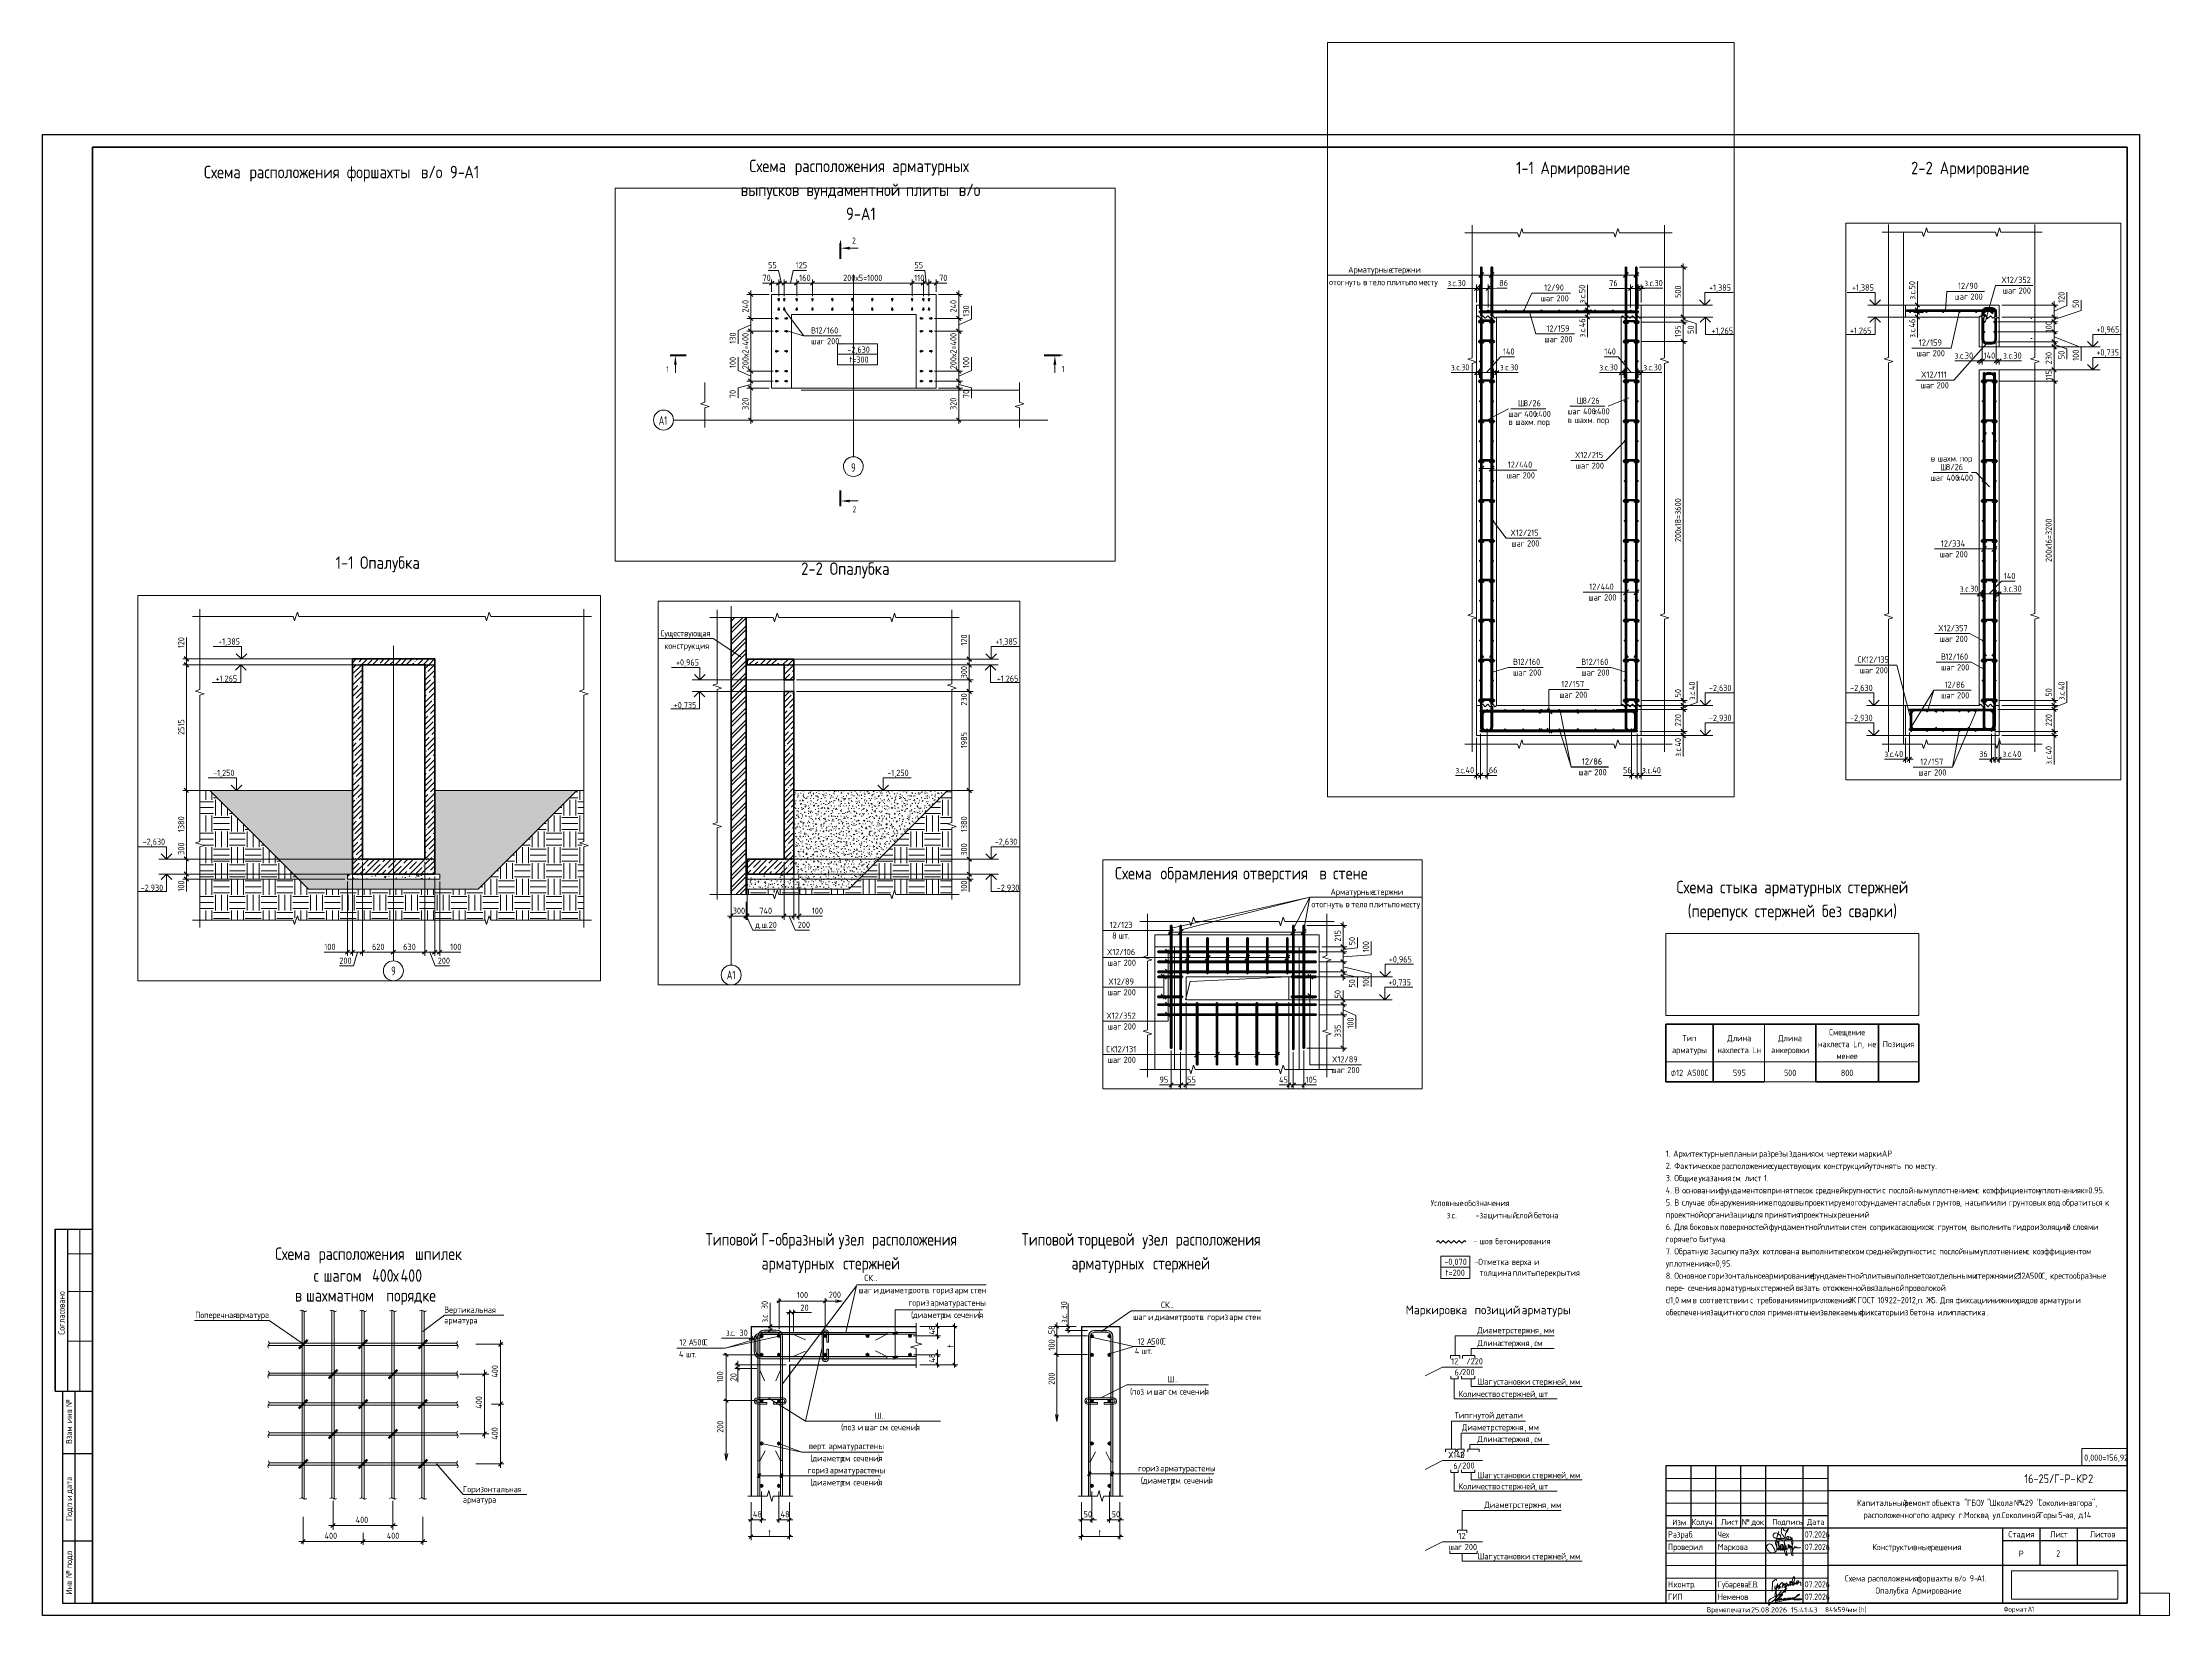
# Paper-space layout 'Layout1' of a CAD drawing. Header units: millimetres. Extents: x -841 to 12, y 0 to 631.
# The model-space entities are those that its viewports show. They can reach past a viewport. Long polylines and large blocks are cut down to what shows.
import ezdxf

# ---------------------------------------------------------------- set-up
doc = ezdxf.new("R2010")
doc.units = ezdxf.units.MM
for name, pattern in [('01 Штриховая _4 мм_', [6, 3.5, -2.5]), ('02 Штрихпунктирная _20 мм_', [25, 20, -2.5, 0, -2.5]), ('04 Пунктир 10мм', [10, 0, -10])]:
    doc.linetypes.add(name, pattern=pattern)
doc.layers.add('_NPLT_SIGN', color=5, linetype='Continuous', lineweight=9, plot=False)
for name, color, linetype, lineweight in [('AA_Dim', 7, 'Continuous', 9), ('AA_Dim-25', 7, 'Continuous', 9), ('AA_Dim-50', 7, 'Continuous', 9), ('AA_Linii', 7, 'Continuous', 9), ('AA_Oformlenie', 7, 'Continuous', 9), ('AA_Razrez', 7, 'Continuous', 9), ('AA_Vinoska', 7, 'Continuous', 9), ('AA_Visotnaya otmetka', 7, 'Continuous', 9), ('AF_Okno', 7, 'Continuous', 20), ('AF_Perekritie', 7, 'Continuous', 60), ('AF_Perekritie_Опалубка', 253, 'Continuous', 20), ('AF_Pokritie', 7, 'Continuous', 9), ('AF_Stena', 7, 'Continuous', 60), ('AF_Stena_Опалубка', 253, 'Continuous', 20), ('Gen_Stamp', 7, 'Continuous', 9), ('Gen_Table', 7, 'Continuous', 9), ('Gen_Text', 7, 'Continuous', 9), ('KR_Armatura', 7, 'Continuous', 20), ('KR_Armatura_Tonkie', 7, 'Continuous', 20), ('KR_Fundament', 7, 'Continuous', 20), ('Оси', 7, 'Continuous', 9)]:
    doc.layers.add(name, color=color, linetype=linetype, lineweight=lineweight)
doc.layers.add('AA_NPLT_Vports', color=254, linetype='Continuous', plot=False)
doc.styles.add('GOST Common', font='GOST Common.ttf', dxfattribs={"width": 0.85, "height": 62.5})
doc.styles.add('GOST Common_1', font='GOST Common.ttf', dxfattribs={"width": 0.85, "height": 125})
doc.styles.add('GOST Common_2', font='GOST Common.ttf', dxfattribs={"width": 0.85, "height": 5})
doc.styles.add('GOST Common_3', font='GOST Common.ttf', dxfattribs={"width": 0.85, "height": 2.5})
doc.styles.add('GOST Common_4', font='GOST Common.ttf', dxfattribs={"width": 0.9, "height": 2.5})
doc.styles.add('GOST Common_5', font='GOST Common.ttf', dxfattribs={"height": 3.5})
doc.styles.add('GOST Common_6', font='GOST Common.ttf', dxfattribs={"height": 2.5})
doc.styles.add('ISOCPEUR', font='isocpeur.ttf', dxfattribs={"width": 0.7, "height": 87.5})
doc.styles.add('ISOCPEUR_1', font='isocpeur.ttf', dxfattribs={"width": 0.9, "height": 62.5})
doc.styles.add('ISOCPEUR_10', font='isocpeur.ttf', dxfattribs={"width": 0.85, "height": 2.3})
doc.styles.add('ISOCPEUR_11', font='isocpeur.ttf', dxfattribs={"width": 0.85, "height": 2})
doc.styles.add('ISOCPEUR_12', font='isocpeur.ttf', dxfattribs={"width": 0.85, "height": 2.1})
doc.styles.add('ISOCPEUR_13', font='isocpeur.ttf', dxfattribs={"width": 0.9, "height": 2})
doc.styles.add('ISOCPEUR_14', font='isocpeur.ttf', dxfattribs={"height": 2.1})
doc.styles.add('ISOCPEUR_15', font='isocpeur.ttf', dxfattribs={"width": 0.85, "height": 3.5})
doc.styles.add('ISOCPEUR_16', font='isocpeur.ttf', dxfattribs={"width": 0.75, "height": 2.5})
doc.styles.add('ISOCPEUR_17', font='isocpeur.ttf', dxfattribs={"width": 0.85, "height": 5})
doc.styles.add('ISOCPEUR_18', font='isocpeur.ttf', dxfattribs={"width": 0.85, "height": 2.5})
doc.styles.add('ISOCPEUR_19', font='isocpeur.ttf', dxfattribs={"width": 0.8, "height": 5})
doc.styles.add('ISOCPEUR_2', font='isocpeur.ttf', dxfattribs={"width": 0.7, "height": 62.5})
doc.styles.add('ISOCPEUR_20', font='isocpeur.ttf', dxfattribs={"width": 0.8, "height": 2.5})
doc.styles.add('ISOCPEUR_21', font='isocpeur.ttf', dxfattribs={"width": 0.85, "height": 2.5})
doc.styles.add('ISOCPEUR_3', font='isocpeur.ttf', dxfattribs={"width": 0.85, "height": 62.5})
doc.styles.add('ISOCPEUR_5', font='isocpeur.ttf', dxfattribs={"width": 0.7, "height": 175})
doc.styles.add('ISOCPEUR_6', font='isocpeur.ttf', dxfattribs={"width": 0.85, "height": 125})
doc.styles.add('ISOCPEUR_7', font='isocpeur.ttf', dxfattribs={"width": 0.9, "height": 125})
doc.styles.add('ISOCPEUR_8', font='isocpeur.ttf', dxfattribs={"width": 0.8, "height": 62.5})
doc.styles.add('ISOCPEUR_9', font='isocpeur.ttf', dxfattribs={"width": 0.85, "height": 2.5})
doc.dimstyles.new('00_Точн_3_знака__прозр_', dxfattribs={"dimscale": 304.8, "dimtxt": 62.248823, "dimasz": 0.139436, "dimexe": 0.123031, "dimexo": 0.082021, "dimgap": 0.008202, "dimtad": 1, "dimdec": 3, "dimrnd": 0.001, "dimdsep": 46, "dimtxsty": 'ISOCPEUR_1', "dimblk1": 'OBLIQUE', "dimblk2": 'OBLIQUE', "dimsah": 1, "dimcen": 0.09, "dimdle": 0.123031, "dimazin": 0, "dimtfac": 1, "dimtdec": 4, "dimtix": 1, "dimtmove": 1, "dimatfit": 3, "dimfxl": 1, "dimtvp": 1, "dimtolj": 1, "dimtzin": 0, "dimlwd": 18, "dimlwe": 18, "dimarcsym": 2})
doc.dimstyles.new('00_Точн_3_знака__прозр__2', dxfattribs={"dimscale": 304.8, "dimtxt": 124.497647, "dimasz": 0.278871, "dimexe": 0.246063, "dimexo": 0.164042, "dimgap": 0.016404, "dimtad": 1, "dimdec": 3, "dimrnd": 0.001, "dimdsep": 46, "dimtxsty": 'ISOCPEUR_7', "dimblk1": 'OBLIQUE', "dimblk2": 'OBLIQUE', "dimsah": 1, "dimcen": 0.09, "dimdle": 0.246063, "dimazin": 0, "dimtfac": 1, "dimtdec": 4, "dimtix": 1, "dimtmove": 1, "dimatfit": 3, "dimfxl": 1, "dimtvp": 1, "dimtolj": 1, "dimtzin": 0, "dimlwd": 18, "dimlwe": 18, "dimarcsym": 2})
doc.dimstyles.new('00_Точн_3_знака__прозр__3', dxfattribs={"dimscale": 304.8, "dimtxt": 124.497647, "dimasz": 0.278871, "dimexe": 0.246063, "dimexo": 0.164042, "dimgap": 0.016404, "dimtad": 1, "dimdec": 3, "dimrnd": 0.001, "dimdsep": 46, "dimtxsty": 'ISOCPEUR_7', "dimblk1": 'OBLIQUE', "dimblk2": 'OBLIQUE', "dimsah": 1, "dimcen": 0.09, "dimdle": 0.246063, "dimazin": 0, "dimtfac": 1, "dimtdec": 4, "dimtix": 1, "dimtmove": 0, "dimatfit": 3, "dimfxl": 1, "dimtvp": 1, "dimtolj": 1, "dimtzin": 0, "dimlwd": 18, "dimlwe": 18, "dimarcsym": 2})
doc.dimstyles.new('05_Округл_1мм__прозр_', dxfattribs={"dimscale": 304.8, "dimtxt": 62.248823, "dimasz": 0.139436, "dimexe": 0.123031, "dimexo": 0.082021, "dimgap": 0.008202, "dimtad": 1, "dimdec": 0, "dimdsep": 46, "dimtxsty": 'ISOCPEUR_1', "dimblk1": 'OBLIQUE', "dimblk2": 'OBLIQUE', "dimsah": 1, "dimcen": 0.09, "dimdle": 0.123031, "dimazin": 0, "dimtfac": 1, "dimtdec": 4, "dimtix": 1, "dimtmove": 0, "dimatfit": 3, "dimfxl": 1, "dimtvp": 1, "dimtolj": 1, "dimtzin": 0, "dimlwd": 18, "dimlwe": 18, "dimarcsym": 2})
doc.dimstyles.new('05_Округл_1мм__прозр__1', dxfattribs={"dimscale": 304.8, "dimtxt": 62.248823, "dimasz": 0.139436, "dimexe": 0.123031, "dimexo": 0.082021, "dimgap": 0.008202, "dimtad": 1, "dimdec": 0, "dimdsep": 46, "dimtxsty": 'ISOCPEUR_1', "dimblk1": 'OBLIQUE', "dimblk2": 'OBLIQUE', "dimsah": 1, "dimcen": 0.09, "dimdle": 0.123031, "dimazin": 0, "dimtfac": 1, "dimtdec": 4, "dimtix": 1, "dimtmove": 1, "dimatfit": 3, "dimfxl": 1, "dimtvp": 1, "dimtolj": 1, "dimtzin": 0, "dimlwd": 18, "dimlwe": 18, "dimarcsym": 2})
doc.dimstyles.new('05_Округл_5мм__прозр_', dxfattribs={"dimscale": 304.8, "dimtxt": 62.248823, "dimasz": 0.139436, "dimexe": 0.123031, "dimexo": 0.082021, "dimgap": 0.008202, "dimtad": 1, "dimdec": 0, "dimrnd": 5, "dimdsep": 46, "dimtxsty": 'ISOCPEUR_1', "dimblk1": 'OBLIQUE', "dimblk2": 'OBLIQUE', "dimsah": 1, "dimcen": 0.09, "dimdle": 0.123031, "dimazin": 0, "dimtfac": 1, "dimtdec": 4, "dimtix": 1, "dimtmove": 1, "dimatfit": 3, "dimfxl": 1, "dimtvp": 1, "dimtolj": 1, "dimtzin": 0, "dimlwd": 18, "dimlwe": 18, "dimarcsym": 2})
doc.dimstyles.new('05_Округл_5мм__прозр__1', dxfattribs={"dimscale": 304.8, "dimtxt": 62.248823, "dimasz": 0.139436, "dimexe": 0.123031, "dimexo": 0.082021, "dimgap": 0.008202, "dimtad": 1, "dimdec": 0, "dimrnd": 5, "dimdsep": 46, "dimtxsty": 'ISOCPEUR_1', "dimblk1": 'OBLIQUE', "dimblk2": 'OBLIQUE', "dimsah": 1, "dimcen": 0.09, "dimdle": 0.123031, "dimazin": 0, "dimtfac": 1, "dimtdec": 4, "dimtix": 1, "dimtmove": 0, "dimatfit": 3, "dimfxl": 1, "dimtvp": 1, "dimtolj": 1, "dimtzin": 0, "dimlwd": 18, "dimlwe": 18, "dimarcsym": 2})
doc.dimstyles.new('10_Раскладка_арматуры_с_засечками', dxfattribs={"dimscale": 304.8, "dimtxt": 0.18, "dimasz": 0.164042, "dimexe": 0.082021, "dimexo": 0, "dimgap": 0, "dimtad": 1, "dimdec": 3, "dimrnd": 0.001, "dimdsep": 46, "dimtxsty": 'ISOCPEUR_1', "dimblk1": 'OBLIQUE', "dimblk2": 'OBLIQUE', "dimsah": 1, "dimcen": 0.09, "dimdle": 0.082021, "dimazin": 0, "dimtfac": 1, "dimtdec": 4, "dimtix": 1, "dimtmove": 0, "dimatfit": 3, "dimfxl": 1, "dimtvp": 1, "dimtolj": 1, "dimtzin": 0, "dimlwd": 18, "dimlwe": 18, "dimarcsym": 2})
doc.dimstyles.new('10_Раскладка_арматуры_с_засечками_1', dxfattribs={"dimscale": 304.8, "dimtxt": 0.18, "dimasz": 0.164042, "dimexe": 0.082021, "dimexo": 0, "dimgap": 0, "dimtad": 1, "dimdec": 3, "dimrnd": 0.001, "dimdsep": 46, "dimtxsty": 'ISOCPEUR_8', "dimblk1": 'OBLIQUE', "dimblk2": 'OBLIQUE', "dimsah": 1, "dimcen": 0.09, "dimdle": 0.082021, "dimazin": 0, "dimtfac": 1, "dimtdec": 4, "dimtix": 1, "dimtmove": 0, "dimatfit": 3, "dimfxl": 1, "dimtvp": 1, "dimtolj": 1, "dimtzin": 0, "dimlwd": 18, "dimlwe": 18, "dimarcsym": 2})
doc.dimstyles.new('10_Раскладка_арматуры_с_засечками_2', dxfattribs={"dimscale": 304.8, "dimtxt": 0.18, "dimasz": 0.164042, "dimexe": 0.082021, "dimexo": 0, "dimgap": 0, "dimtad": 1, "dimdec": 3, "dimrnd": 0.001, "dimdsep": 46, "dimtxsty": 'ISOCPEUR_8', "dimblk1": 'OBLIQUE', "dimblk2": 'OBLIQUE', "dimsah": 1, "dimcen": 0.09, "dimdle": 0.082021, "dimazin": 0, "dimtfac": 1, "dimtdec": 4, "dimtix": 1, "dimtmove": 2, "dimatfit": 3, "dimfxl": 1, "dimtvp": 1, "dimtolj": 1, "dimtzin": 0, "dimlwd": 18, "dimlwe": 18, "dimarcsym": 2})
picture_1 = doc.add_image_def('image1.jpg', size_in_pixel=(1429, 378))
picture_2 = doc.add_image_def('image2.png', size_in_pixel=(843, 274))
pattern_1 = [(45, (37902.39, 825), (-112.253, 112.253), []), (45, (38014.64, 825), (-112.253, 112.253), [198.438, -39.688, 1.676, -38.011])]
pattern_2 = [(45, (49503.14, 825), (-112.253, 112.253), []), (45, (49615.39, 825), (-112.253, 112.253), [198.438, -39.688, 1.676, -38.011])]

psp = doc.layouts.get("Layout1")

# ---------------------------------------------------------------- texts
at = {"layer": 'AA_Vinoska', "attachment_point": 1}
for s, insert, char_height, width, style in [('Схема', (-747.71, 147.59), 5, 19.3527, 'GOST Common_2'), ('\\fGOST Common|b0|i0|c204|p34|;\\W.85; ', (-731.74, 147.59), 5, 1.7717, 'GOST Common_2'), ('расположения', (-730.28, 147.59), 5, 45.111, 'GOST Common_2'), ('\\fGOST Common|b0|i0|c204|p34|;\\W.85; ', (-693.06, 147.59), 5, 1.7717, 'GOST Common_2'), ('шпилек', (-691.6, 147.59), 5, 23.1688, 'GOST Common_2'), (' - ', (-268.72, 151.39), 2.5, 4.9745, 'ISOCPEUR_9'), ('шов', (-264.61, 151.39), 2.5, 5.9966, 'ISOCPEUR_9'), ('\\fISOCPEUR|b0|i0|c204|p34|;\\W.85; ', (-259.66, 151.39), 2.5, 1.5673, 'ISOCPEUR_9'), ('бетонирования', (-258.37, 151.39), 2.5, 24.5998, 'ISOCPEUR_9'), ('\\fGOST Common|b0|i0|c204|p34|;\\W.85;с', (-732.3, 138.84), 5, 3.1346, 'GOST Common_2'), ('\\fGOST Common|b0|i0|c204|p34|;\\W.85; ', (-729.72, 138.84), 5, 1.7717, 'GOST Common_2'), ('шагом', (-728.26, 138.84), 5, 20.443, 'GOST Common_2'), (' 400', (-711.39, 138.84), 5, 13.288, 'GOST Common_2'), ('\\fGOST Common|b0|i0|c204|p34|;\\W.85;х', (-700.43, 138.84), 5, 3.6797, 'GOST Common_2'), ('400', (-697.39, 138.84), 5, 11.5162, 'GOST Common_2'), ('СК', (-511.41, 136.66), 2.5, 3.6557, 'ISOCPEUR_20'), ('-0,070', (-278.84, 143.11), 2.5, 10.6785, 'GOST Common_4'), ('t=200', (-278.33, 138.73), 2.5, 9.4519, 'GOST Common_4'), (' - ', (-268.35, 143.1), 2.5, 3.824, 'GOST Common_4'), ('Отметка', (-265.2, 143.1), 2.5, 15.2962, 'GOST Common_4'), ('толщина', (-264.76, 138.72), 2.5, 15.1519, 'GOST Common_4'), ('\\fGOST Common|b0|i0|c204|p34|;\\W.9; ', (-252.58, 143.1), 2.5, 0.938, 'GOST Common_4'), ('\\fGOST Common|b0|i0|c204|p34|;\\W.9; ', (-252.26, 138.72), 2.5, 0.938, 'GOST Common_4'), ('верха', (-251.8, 143.1), 2.5, 9.957, 'GOST Common_4'), ('плиты', (-251.49, 138.72), 2.5, 10.462, 'GOST Common_4'), ('\\fGOST Common|b0|i0|c204|p34|;\\W.9; ', (-243.59, 143.1), 2.5, 0.938, 'GOST Common_4'), ('\\fGOST Common|b0|i0|c204|p34|;\\W.9; ', (-242.85, 138.72), 2.5, 0.938, 'GOST Common_4'), ('\\fGOST Common|b0|i0|c204|p34|;\\W.9;и', (-242.82, 143.1), 2.5, 1.9481, 'GOST Common_4'), ('перекрытия', (-242.08, 138.72), 2.5, 20.2025, 'GOST Common_4'), ('100', (-538.46, 129.76), 2.5, 4.6819, 'ISOCPEUR_20'), ('...', (-508.4, 136.66), 2.5, 2.1165, 'ISOCPEUR_20'), ('Поперечная', (-779.79, 121.79), 2.5, 18.8076, 'GOST Common_3'), ('\\fGOST Common|b0|i0|c204|p34|;\\W.85; ', (-764.27, 121.79), 2.5, 0.8859, 'GOST Common_3'), ('арматура', (-763.54, 121.79), 2.5, 16.0137, 'GOST Common_3'), ('Вертикальная', (-679.91, 123.87), 2.5, 23.2369, 'GOST Common_3'), ('20', (-537.06, 124.69), 2.5, 3.4633, 'ISOCPEUR_20'), ('СК', (-392.43, 125.87), 2.5, 3.6557, 'ISOCPEUR_20'), ('...', (-389.42, 125.87), 2.5, 2.1165, 'ISOCPEUR_20'), ('Маркировка', (-294.32, 124.32), 3.5, 32.0675, 'GOST Common_5'), ('\\fGOST Common|b0|i0|c204|p34|; ', (-267.86, 124.32), 3.5, 1.443, 'GOST Common_5'), ('позиций', (-266.67, 124.32), 3.5, 21.4051, 'GOST Common_5'), ('\\fGOST Common|b0|i0|c204|p34|; ', (-249.01, 124.32), 3.5, 1.443, 'GOST Common_5'), ('арматуры', (-247.82, 124.32), 3.5, 26.6962, 'GOST Common_5'), ('арматура', (-679.91, 119.64), 2.5, 16.0137, 'GOST Common_3'), ('\\fISOCPEUR|b0|i0|c204|p34|;\\W.8;з', (-566.87, 114.64), 2.5, 1.6034, 'ISOCPEUR_20'), ('\\fISOCPEUR|b0|i0|c204|p34|;\\W.8;.', (-565.54, 114.64), 2.5, 0.7055, 'ISOCPEUR_20'), ('\\fISOCPEUR|b0|i0|c204|p34|;\\W.8;с', (-564.96, 114.64), 2.5, 1.4751, 'ISOCPEUR_20'), ('. 30', (-563.74, 114.64), 2.5, 5.6439, 'ISOCPEUR_20'), ('12 ', (-401.86, 111.17), 2.5, 4.4253, 'ISOCPEUR_20'), ('\\fISOCPEUR|b0|i0|c204|p34|;\\W.8;А', (-398.2, 111.17), 2.5, 2.1806, 'ISOCPEUR_20'), ('500', (-396.41, 111.17), 2.5, 5.1949, 'ISOCPEUR_20'), ('\\fISOCPEUR|b0|i0|c204|p34|;\\W.8;С', (-392.12, 111.17), 2.5, 1.7316, 'ISOCPEUR_20'), ('12 ', (-585.58, 110.82), 2.5, 4.4253, 'ISOCPEUR_20'), ('\\fISOCPEUR|b0|i0|c204|p34|;\\W.8;А', (-581.93, 110.82), 2.5, 2.1806, 'ISOCPEUR_20'), ('500', (-580.13, 110.82), 2.5, 5.1949, 'ISOCPEUR_20'), ('\\fISOCPEUR|b0|i0|c204|p34|;\\W.8;С', (-575.85, 110.82), 2.5, 1.7316, 'ISOCPEUR_20'), ('12', (-276.09, 103.19), 2.5, 3.6878, 'GOST Common_6'), ('\\fISOCPEUR|b0|i0|c204|p34|;\\W.8;Ш', (-389.84, 95.99), 2.5, 2.4371, 'ISOCPEUR_20'), ('...', (-387.83, 95.99), 2.5, 2.1165, 'ISOCPEUR_20'), ('200', (-271.66, 98.89), 2.5, 6.4937, 'GOST Common_6'), ('\\fISOCPEUR|b0|i0|c204|p34|;\\W.8;Ш', (-507.24, 81.38), 2.5, 2.4371, 'ISOCPEUR_20'), ('...', (-505.23, 81.38), 2.5, 2.1165, 'ISOCPEUR_20'), ('\\fGOST Common|b0|i0|c204|p34|;Х', (-277.16, 65.7), 2.5, 2.7257, 'GOST Common_6'), ('12', (-273.74, 65.68), 2.5, 3.6878, 'GOST Common_6'), ('200', (-271.66, 61.38), 2.5, 6.4937, 'GOST Common_6'), ('Горизонтальная', (-672.42, 51.93), 2.5, 26.5078, 'GOST Common_3'), ('арматура', (-672.42, 47.7), 2.5, 16.0137, 'GOST Common_3'), ('400', (-715.4, 39.6), 2.5, 5.724, 'GOST Common_3'), ('48', (-556.1, 41.85), 2.5, 3.6557, 'ISOCPEUR_20'), ('48', (-545, 41.85), 2.5, 3.6557, 'ISOCPEUR_20'), ('50', (-423.49, 41.85), 2.5, 3.4633, 'ISOCPEUR_20'), ('50', (-412.25, 41.85), 2.5, 3.4633, 'ISOCPEUR_20'), ('400', (-727.87, 33.21), 2.5, 5.724, 'GOST Common_3'), ('400', (-702.94, 33.21), 2.5, 5.724, 'GOST Common_3'), ('12', (-273.12, 33.15), 2.5, 3.6878, 'GOST Common_6'), ('200', (-270.65, 28.71), 2.5, 6.4937, 'GOST Common_6'), ('Разраб', (-189.15, 33.74), 2.5, 11.5162, 'ISOCPEUR_9'), ('Проверил', (-189.15, 28.74), 2.5, 14.9234, 'ISOCPEUR_9'), ('\\fISOCPEUR|b0|i0|c204|p34|;\\W.85;.', (-179.65, 33.74), 2.5, 0.7496, 'ISOCPEUR_9'), ('Чех', (-169.15, 33.74), 2.5, 5.724, 'ISOCPEUR_9'), ('Маркова', (-169.15, 28.74), 2.5, 13.765, 'ISOCPEUR_9'), ('07.2026', (-134.26, 33.74), 2.5, 10.4019, 'ISOCPEUR_16'), ('07.2026', (-134.26, 28.74), 2.5, 10.4019, 'ISOCPEUR_16'), ('\\fISOCPEUR|b0|i0|c204|p34|;\\W.85;Н', (-189.15, 13.74), 2.5, 2.0443, 'ISOCPEUR_9'), ('ГИП', (-189.15, 8.74), 2.5, 5.9285, 'ISOCPEUR_9'), ('\\fISOCPEUR|b0|i0|c204|p34|;\\W.85;.', (-187.47, 13.74), 2.5, 0.7496, 'ISOCPEUR_9'), ('контр', (-186.85, 13.74), 2.5, 9.6764, 'ISOCPEUR_9'), ('\\fISOCPEUR|b0|i0|c204|p34|;\\W.85;.', (-178.86, 13.74), 2.5, 0.7496, 'ISOCPEUR_9'), ('Губарева', (-169.15, 13.74), 2.5, 13.3481, 'ISOCPEUR_16'), ('Неменов', (-169.15, 8.74), 2.5, 13.288, 'ISOCPEUR_9'), ('\\fISOCPEUR|b0|i0|c204|p34|;\\W.75; ', (-158.14, 13.74), 2.5, 1.3829, 'ISOCPEUR_16'), ('\\fISOCPEUR|b0|i0|c204|p34|;\\W.75;Е', (-157, 13.74), 2.5, 1.6234, 'ISOCPEUR_16'), ('\\fISOCPEUR|b0|i0|c204|p34|;\\W.75;.', (-155.66, 13.74), 2.5, 0.6614, 'ISOCPEUR_16'), ('\\fISOCPEUR|b0|i0|c204|p34|;\\W.75;В', (-155.11, 13.74), 2.5, 1.8038, 'ISOCPEUR_16'), ('\\fISOCPEUR|b0|i0|c204|p34|;\\W.75;.', (-153.62, 13.74), 2.5, 0.6614, 'ISOCPEUR_16'), ('07.2026', (-134.26, 13.74), 2.5, 10.4019, 'ISOCPEUR_16'), ('07.2026', (-134.26, 8.74), 2.5, 10.4019, 'ISOCPEUR_16')]:
    psp.add_mtext(s, dxfattribs=dict(at, insert=insert, char_height=char_height, width=width, style=style))
at = {"layer": 'AA_Vinoska', "char_height": 2.5, "attachment_point": 1, "rotation": 90}
for s, insert, width, style in [('. 30', (-552.64, 120.62), 5.6439, 'ISOCPEUR_20'), ('\\fISOCPEUR|b0|i0|c204|p34|;\\W.8;с', (-552.64, 119.4), 1.4751, 'ISOCPEUR_20'), ('. 30', (-432.6, 120.46), 5.6439, 'ISOCPEUR_20'), ('\\fISOCPEUR|b0|i0|c204|p34|;\\W.8;с', (-432.6, 119.24), 1.4751, 'ISOCPEUR_20'), ('\\fISOCPEUR|b0|i0|c204|p34|;\\W.8;з', (-552.64, 117.5), 1.6034, 'ISOCPEUR_20'), ('\\fISOCPEUR|b0|i0|c204|p34|;\\W.8;.', (-552.64, 118.82), 0.7055, 'ISOCPEUR_20'), ('48', (-485.51, 112.61), 3.6557, 'ISOCPEUR_20'), ('58', (-437.57, 112.82), 3.4633, 'ISOCPEUR_20'), ('\\fISOCPEUR|b0|i0|c204|p34|;\\W.8;з', (-432.6, 117.34), 1.6034, 'ISOCPEUR_20'), ('\\fISOCPEUR|b0|i0|c204|p34|;\\W.8;.', (-432.6, 118.66), 0.7055, 'ISOCPEUR_20'), ('48', (-485.51, 101.41), 3.6557, 'ISOCPEUR_20'), ('100', (-437.57, 106.28), 4.6819, 'ISOCPEUR_20'), ('400', (-660.89, 95.41), 5.724, 'GOST Common_3'), ('100', (-570.52, 93.43), 4.6819, 'ISOCPEUR_20'), ('20', (-565.16, 93.93), 3.4633, 'ISOCPEUR_20'), ('400', (-667.28, 82.95), 5.724, 'GOST Common_3'), ('400', (-660.89, 70.49), 5.724, 'GOST Common_3')]:
    psp.add_mtext(s, dxfattribs=dict(at, insert=insert, width=width, style=style))
at = {"layer": 'Gen_Stamp', "attachment_point": 1}
for s, insert, char_height, width, style in [('0,000=156,92', (-22.2, 64.57), 2.5, 19.6253, 'ISOCPEUR_9'), ('16-25/', (-46.18, 56.59), 3.5, 14.4464, 'ISOCPEUR_15'), ('\\fISOCPEUR|b0|i0|c204|p34|;\\W.85;Г', (-34.26, 56.59), 3.5, 2.5213, 'ISOCPEUR_15'), ('\\fISOCPEUR|b0|i0|c204|p34|;\\W.85;-', (-32.18, 56.59), 3.5, 2.5213, 'ISOCPEUR_15'), ('\\fISOCPEUR|b0|i0|c204|p34|;\\W.85;Р', (-30.1, 56.59), 3.5, 2.9302, 'ISOCPEUR_15'), ('\\fISOCPEUR|b0|i0|c204|p34|;\\W.85;-', (-27.68, 56.59), 3.5, 2.5213, 'ISOCPEUR_15'), ('КР', (-25.45, 56.59), 3.5, 5.8603, 'ISOCPEUR_15'), ('\\fISOCPEUR|b0|i0|c204|p34|;\\W.85;2', (-20.62, 56.59), 3.5, 2.5213, 'ISOCPEUR_15'), ('Капитальный', (-113.31, 46.43), 2.5, 21.5333, 'ISOCPEUR_9'), ('\\fISOCPEUR|b0|i0|c204|p34|;\\W.85; ', (-95.54, 46.43), 2.5, 1.5673, 'ISOCPEUR_9'), ('ремонт', (-94.25, 46.43), 2.5, 11.7207, 'ISOCPEUR_9'), ('\\fISOCPEUR|b0|i0|c204|p34|;\\W.85; ', (-84.57, 46.43), 2.5, 1.5673, 'ISOCPEUR_9'), ('объекта', (-83.28, 46.43), 2.5, 13.9013, 'ISOCPEUR_9'), (' "', (-71.81, 46.43), 2.5, 3.1346, 'ISOCPEUR_9'), ('ГБОУ', (-69.23, 46.43), 2.5, 7.9728, 'ISOCPEUR_9'), (' "', (-62.65, 46.43), 2.5, 3.1346, 'ISOCPEUR_9'), ('Школа', (-60.06, 46.43), 2.5, 10.1534, 'ISOCPEUR_9'), ('\\fISOCPEUR|b0|i0|c204|p34|;\\W.85; ', (-51.68, 46.43), 2.5, 1.5673, 'ISOCPEUR_9'), ('\\fISOCPEUR|b0|i0|c204|p34|;\\W.85;№', (-50.39, 46.43), 2.5, 3.1346, 'ISOCPEUR_9'), ('429 "', (-47.8, 46.43), 2.5, 8.8586, 'ISOCPEUR_9'), ('Соколиная', (-40.5, 46.43), 2.5, 16.7633, 'ISOCPEUR_9'), ('\\fISOCPEUR|b0|i0|c204|p34|;\\W.85; ', (-26.66, 46.43), 2.5, 1.5673, 'ISOCPEUR_9'), ('гора', (-25.37, 46.43), 2.5, 7.5639, 'ISOCPEUR_9'), ('",', (-19.13, 46.43), 2.5, 2.4532, 'ISOCPEUR_9'), ('расположенного', (-110.72, 41.53), 2.5, 26.1671, 'ISOCPEUR_9'), ('\\fISOCPEUR|b0|i0|c204|p34|;\\W.85; ', (-89.13, 41.53), 2.5, 1.5673, 'ISOCPEUR_9'), ('по', (-87.84, 41.53), 2.5, 3.6797, 'ISOCPEUR_9'), ('\\fISOCPEUR|b0|i0|c204|p34|;\\W.85; ', (-84.8, 41.53), 2.5, 1.5673, 'ISOCPEUR_9'), ('адресу', (-83.51, 41.53), 2.5, 10.9711, 'ISOCPEUR_9'), (': ', (-74.45, 41.53), 2.5, 2.3169, 'ISOCPEUR_9'), ('\\fISOCPEUR|b0|i0|c204|p34|;\\W.85;г', (-72.54, 41.53), 2.5, 1.8399, 'ISOCPEUR_9'), ('\\fISOCPEUR|b0|i0|c204|p34|;\\W.85;.', (-71.02, 41.53), 2.5, 0.7496, 'ISOCPEUR_9'), ('Москва', (-70.41, 41.53), 2.5, 11.4481, 'ISOCPEUR_9'), (', ', (-60.96, 41.53), 2.5, 2.4532, 'ISOCPEUR_9'), ('ул', (-58.94, 41.53), 2.5, 3.6797, 'ISOCPEUR_9'), ('\\fISOCPEUR|b0|i0|c204|p34|;\\W.85;.', (-55.9, 41.53), 2.5, 0.7496, 'ISOCPEUR_9'), ('Соколиной', (-55.28, 41.53), 2.5, 16.5589, 'ISOCPEUR_9'), ('\\fISOCPEUR|b0|i0|c204|p34|;\\W.85; ', (-41.62, 41.53), 2.5, 1.5673, 'ISOCPEUR_9'), ('Горы', (-40.33, 41.53), 2.5, 7.5639, 'ISOCPEUR_9'), (' 5-', (-34.09, 41.53), 2.5, 5.247, 'ISOCPEUR_9'), ('ая', (-29.76, 41.53), 2.5, 3.8842, 'ISOCPEUR_9'), (', ', (-26.55, 41.53), 2.5, 2.4532, 'ISOCPEUR_9'), ('\\fISOCPEUR|b0|i0|c204|p34|;\\W.85;д', (-24.53, 41.53), 2.5, 1.8399, 'ISOCPEUR_9'), ('.14', (-23.01, 41.53), 2.5, 4.0886, 'ISOCPEUR_9'), ('Конструктивные', (-107.15, 28.68), 2.5, 26.8485, 'ISOCPEUR_9'), ('\\fISOCPEUR|b0|i0|c204|p34|;\\W.85; ', (-85, 28.68), 2.5, 1.5673, 'ISOCPEUR_9'), ('решения', (-83.71, 28.68), 2.5, 13.3561, 'ISOCPEUR_9'), ('\\fISOCPEUR|b0|i0|c204|p34|;\\W.85;2', (-33.39, 26.12), 2.5, 1.8399, 'ISOCPEUR_9'), ('Схема', (-118.17, 16.13), 2.5, 9.6082, 'ISOCPEUR_9'), ('\\fISOCPEUR|b0|i0|c204|p34|;\\W.85; ', (-110.25, 16.13), 2.5, 1.5673, 'ISOCPEUR_9'), ('расположения', (-108.95, 16.13), 2.5, 22.4873, 'ISOCPEUR_9'), ('Опалубка', (-105.92, 11.24), 2.5, 15.3323, 'ISOCPEUR_9'), ('. ', (-93.27, 11.24), 2.5, 2.3169, 'ISOCPEUR_9'), ('Армирование', (-91.36, 11.24), 2.5, 21.1245, 'ISOCPEUR_9'), ('\\fISOCPEUR|b0|i0|c204|p34|;\\W.85; ', (-90.4, 16.13), 2.5, 1.5673, 'ISOCPEUR_9'), ('форшахты', (-89.11, 16.13), 2.5, 16.5589, 'ISOCPEUR_9'), ('\\fISOCPEUR|b0|i0|c204|p34|;\\W.85; ', (-75.44, 16.13), 2.5, 1.5673, 'ISOCPEUR_9'), ('\\fISOCPEUR|b0|i0|c204|p34|;\\W.85;в', (-74.15, 16.13), 2.5, 1.8399, 'ISOCPEUR_9'), ('\\fISOCPEUR|b0|i0|c204|p34|;\\W.85;/', (-72.63, 16.13), 2.5, 1.8399, 'ISOCPEUR_9'), ('\\fISOCPEUR|b0|i0|c204|p34|;\\W.85;о', (-71.12, 16.13), 2.5, 1.8399, 'ISOCPEUR_9'), (' 9-', (-69.6, 16.13), 2.5, 5.247, 'ISOCPEUR_9'), ('\\fISOCPEUR|b0|i0|c204|p34|;\\W.85;А', (-65.27, 16.13), 2.5, 2.3169, 'ISOCPEUR_9'), ('1.', (-63.36, 16.13), 2.5, 2.0443, 'ISOCPEUR_9')]:
    psp.add_mtext(s, dxfattribs=dict(at, insert=insert, char_height=char_height, width=width, style=style))
at = {"layer": 'Gen_Stamp', "insert": (-155.83, 3.3), "char_height": 2.1, "width": 28.6123, "attachment_point": 1, "line_spacing_factor": 1.149209, "style": 'ISOCPEUR_14'}
psp.add_mtext('25.08.2026 15:41:43', dxfattribs=at)
at = {"layer": 'Gen_Table', "attachment_point": 2, "line_spacing_factor": 1.149209}
for s, insert, char_height, width, style in [('Схема стыка арматурных стержней\\P(перепуск стержней без сварки)', (-139.24, 294.66), 5, 114.4905, 'ISOCPEUR_17'), ('Тип\\Pарматуры', (-180.5, 232.84), 2.5, 15.5662, 'ISOCPEUR_9'), ('Длина\\Pнахлеста Lн', (-160.5, 232.84), 2.5, 19.8386, 'ISOCPEUR_9'), ('Длина\\Pанкеровки', (-140.13, 232.84), 2.5, 16.104, 'ISOCPEUR_9'), ('Смещение\\Pнахлеста Lп, не\\Pменее', (-117.29, 235.23), 2.5, 25.7245, 'ISOCPEUR_9'), ('Позиция', (-96.63, 230.44), 2.5, 12.6979, 'ISOCPEUR_9'), ('⌀12 А500С', (-180.5, 218.9), 2.5, 16.104, 'ISOCPEUR_18'), ('595', (-160.5, 218.9), 2.5, 5.2883, 'ISOCPEUR_9'), ('500', (-140.13, 218.9), 2.5, 5.2883, 'ISOCPEUR_9'), ('800', (-117.29, 218.9), 2.5, 5.2883, 'ISOCPEUR_9')]:
    psp.add_mtext(s, dxfattribs=dict(at, insert=insert, char_height=char_height, width=width, style=style))
at = {"layer": 'Gen_Text', "attachment_point": 1}
for s, insert, char_height, width, style in [('Схема', (-776.25, 581.48), 5, 19.012, 'ISOCPEUR_17'), ('\\fISOCPEUR|b0|i0|c204|p34|;\\W.85; ', (-760.57, 581.48), 5, 3.0665, 'ISOCPEUR_17'), ('\\fISOCPEUR|b0|i0|c204|p34|;\\W.85; ', (-721.49, 581.48), 5, 3.0665, 'ISOCPEUR_17'), ('форшахты', (-718.96, 581.48), 5, 32.9133, 'ISOCPEUR_17'), ('\\fISOCPEUR|b0|i0|c204|p34|;\\W.85; ', (-691.8, 581.48), 5, 3.0665, 'ISOCPEUR_17'), ('\\fISOCPEUR|b0|i0|c204|p34|;\\W.85;/', (-686.29, 581.48), 5, 3.6116, 'ISOCPEUR_17'), (' 9-', (-680.33, 581.48), 5, 10.2897, 'ISOCPEUR_17'), ('\\fISOCPEUR|b0|i0|c204|p34|;\\W.85;А', (-671.84, 581.48), 5, 4.6338, 'ISOCPEUR_17'), ('\\fISOCPEUR|b0|i0|c204|p34|;\\W.85;1', (-668.02, 581.48), 5, 2.5895, 'ISOCPEUR_17'), ('Схема', (-557.55, 583.93), 5, 19.012, 'ISOCPEUR_17'), ('\\fISOCPEUR|b0|i0|c204|p34|;\\W.85; ', (-541.86, 583.93), 5, 3.0665, 'ISOCPEUR_17'), ('расположения', (-539.33, 583.93), 5, 44.2932, 'ISOCPEUR_17'), ('\\fISOCPEUR|b0|i0|c204|p34|;\\W.85; ', (-502.79, 583.93), 5, 3.0665, 'ISOCPEUR_17'), ('арматурных', (-500.26, 583.93), 5, 39.0462, 'ISOCPEUR_17'), ('1-1 ', (-250.05, 583.11), 5, 11.857, 'ISOCPEUR_17'), ('Армирование', (-240.27, 583.11), 5, 41.7038, 'ISOCPEUR_17'), ('2-2 ', (-91.63, 583.11), 5, 13.9013, 'ISOCPEUR_17'), ('Армирование', (-80.16, 583.11), 5, 41.7038, 'ISOCPEUR_17'), ('расположения', (-758.04, 581.48), 5, 44.2932, 'ISOCPEUR_17'), ('\\fISOCPEUR|b0|i0|c204|p34|;\\W.85;в', (-689.27, 581.48), 5, 3.6116, 'ISOCPEUR_17'), ('\\fISOCPEUR|b0|i0|c204|p34|;\\W.85;о', (-683.31, 581.48), 5, 3.6116, 'ISOCPEUR_17'), ('выпусков', (-560.98, 574.33), 5, 28.8247, 'ISOCPEUR_17'), ('\\fISOCPEUR|b0|i0|c204|p34|;\\W.85; ', (-537.2, 574.33), 5, 3.0665, 'ISOCPEUR_17'), ('вундаментной', (-534.67, 574.33), 5, 45.3154, 'ISOCPEUR_17'), ('\\fISOCPEUR|b0|i0|c204|p34|;\\W.85; ', (-497.28, 574.33), 5, 3.0665, 'ISOCPEUR_17'), ('плиты', (-494.75, 574.33), 5, 19.5572, 'ISOCPEUR_17'), ('\\fISOCPEUR|b0|i0|c204|p34|;\\W.85;в', (-473.55, 574.33), 5, 3.6116, 'ISOCPEUR_17'), ('\\fISOCPEUR|b0|i0|c204|p34|;\\W.85;/', (-470.57, 574.33), 5, 3.6116, 'ISOCPEUR_17'), ('\\fISOCPEUR|b0|i0|c204|p34|;\\W.85;о', (-467.59, 574.33), 5, 3.6116, 'ISOCPEUR_17'), ('9-', (-518.76, 564.74), 5, 7.2232, 'ISOCPEUR_17'), ('\\fISOCPEUR|b0|i0|c204|p34|;\\W.85;А', (-512.8, 564.74), 5, 4.6338, 'ISOCPEUR_17'), ('\\fISOCPEUR|b0|i0|c204|p34|;\\W.85;1', (-508.97, 564.74), 5, 2.5895, 'ISOCPEUR_17'), ('1-1 ', (-723.44, 424.81), 5, 11.857, 'ISOCPEUR_17'), ('Опалубка', (-713.66, 424.81), 5, 30.3238, 'ISOCPEUR_17'), ('2-2 ', (-536.76, 422.39), 5, 13.9013, 'ISOCPEUR_17'), ('Опалубка', (-525.29, 422.39), 5, 30.3238, 'ISOCPEUR_17'), ('Схема', (-410.89, 300.23), 5, 19.012, 'ISOCPEUR_17'), ('\\fISOCPEUR|b0|i0|c204|p34|;\\W.85; ', (-395.21, 300.23), 5, 3.0665, 'ISOCPEUR_17'), ('обрамления', (-392.68, 300.23), 5, 37.07, 'ISOCPEUR_17'), ('\\fISOCPEUR|b0|i0|c204|p34|;\\W.85; ', (-362.09, 300.23), 5, 3.0665, 'ISOCPEUR_17'), ('отверстия', (-359.56, 300.23), 5, 34.0036, 'ISOCPEUR_17'), ('\\fISOCPEUR|b0|i0|c204|p34|;\\W.85; ', (-331.5, 300.23), 5, 3.0665, 'ISOCPEUR_17'), ('\\fISOCPEUR|b0|i0|c204|p34|;\\W.85;в', (-328.97, 300.23), 5, 3.6116, 'ISOCPEUR_17'), ('\\fISOCPEUR|b0|i0|c204|p34|;\\W.85; ', (-325.99, 300.23), 5, 3.0665, 'ISOCPEUR_17'), ('стене', (-323.46, 300.23), 5, 18.535, 'ISOCPEUR_17'), ('1. ', (-190, 186.48), 2.5, 3.6116, 'ISOCPEUR_9'), ('2. ', (-190, 181.58), 2.5, 4.1567, 'ISOCPEUR_9'), ('Архитектурные', (-187.02, 186.48), 2.5, 25.5538, 'ISOCPEUR_9'), ('Фактическое', (-186.57, 181.58), 2.5, 21.397, 'ISOCPEUR_9'), ('\\fISOCPEUR|b0|i0|c204|p34|;\\W.85; ', (-168.92, 181.58), 2.5, 1.5673, 'ISOCPEUR_9'), ('расположение', (-167.62, 181.58), 2.5, 22.4873, 'ISOCPEUR_9'), ('\\fISOCPEUR|b0|i0|c204|p34|;\\W.85; ', (-165.94, 186.48), 2.5, 1.5673, 'ISOCPEUR_9'), ('планы', (-164.64, 186.48), 2.5, 9.6082, 'ISOCPEUR_9'), ('\\fISOCPEUR|b0|i0|c204|p34|;\\W.85; ', (-156.72, 186.48), 2.5, 1.5673, 'ISOCPEUR_9'), ('\\fISOCPEUR|b0|i0|c204|p34|;\\W.85;и', (-155.42, 186.48), 2.5, 1.8399, 'ISOCPEUR_9'), ('\\fISOCPEUR|b0|i0|c204|p34|;\\W.85; ', (-153.9, 186.48), 2.5, 1.5673, 'ISOCPEUR_9'), ('разрезы', (-152.61, 186.48), 2.5, 13.0154, 'ISOCPEUR_9'), ('\\fISOCPEUR|b0|i0|c204|p34|;\\W.85; ', (-149.07, 181.58), 2.5, 1.5673, 'ISOCPEUR_9'), ('существующих', (-147.78, 181.58), 2.5, 23.8502, 'ISOCPEUR_9'), ('\\fISOCPEUR|b0|i0|c204|p34|;\\W.85; ', (-141.87, 186.48), 2.5, 1.5673, 'ISOCPEUR_9'), ('здания', (-140.58, 186.48), 2.5, 11.1074, 'ISOCPEUR_9'), ('\\fISOCPEUR|b0|i0|c204|p34|;\\W.85; ', (-131.41, 186.48), 2.5, 1.5673, 'ISOCPEUR_9'), ('см', (-130.12, 186.48), 2.5, 3.6116, 'ISOCPEUR_9'), ('\\fISOCPEUR|b0|i0|c204|p34|;\\W.85; ', (-128.1, 181.58), 2.5, 1.5673, 'ISOCPEUR_9'), ('. ', (-127.14, 186.48), 2.5, 2.3169, 'ISOCPEUR_9'), ('конструкций', (-126.8, 181.58), 2.5, 20.6475, 'ISOCPEUR_9'), ('чертежи', (-125.23, 186.48), 2.5, 13.8331, 'ISOCPEUR_9'), ('\\fISOCPEUR|b0|i0|c204|p34|;\\W.85; ', (-113.82, 186.48), 2.5, 1.5673, 'ISOCPEUR_9'), ('марки', (-112.52, 186.48), 2.5, 9.6082, 'ISOCPEUR_9'), ('\\fISOCPEUR|b0|i0|c204|p34|;\\W.85; ', (-109.77, 181.58), 2.5, 1.5673, 'ISOCPEUR_9'), ('уточнять', (-108.48, 181.58), 2.5, 15.673, 'ISOCPEUR_9'), ('\\fISOCPEUR|b0|i0|c204|p34|;\\W.85; ', (-104.6, 186.48), 2.5, 1.5673, 'ISOCPEUR_9'), ('АР', (-103.3, 186.48), 2.5, 4.3612, 'ISOCPEUR_9'), ('\\fISOCPEUR|b0|i0|c204|p34|;\\W.85;.', (-99.7, 186.48), 2.5, 0.7496, 'ISOCPEUR_9'), ('\\fISOCPEUR|b0|i0|c204|p34|;\\W.85; ', (-95.54, 181.58), 2.5, 1.5673, 'ISOCPEUR_9'), ('по', (-94.25, 181.58), 2.5, 3.6797, 'ISOCPEUR_9'), ('\\fISOCPEUR|b0|i0|c204|p34|;\\W.85; ', (-91.21, 181.58), 2.5, 1.5673, 'ISOCPEUR_9'), ('месту', (-89.92, 181.58), 2.5, 9.6082, 'ISOCPEUR_9'), ('\\fISOCPEUR|b0|i0|c204|p34|;\\W.85;.', (-81.99, 181.58), 2.5, 0.7496, 'ISOCPEUR_9'), ('3. ', (-190, 176.69), 2.5, 4.1567, 'ISOCPEUR_9'), ('4. ', (-190, 171.79), 2.5, 4.3612, 'ISOCPEUR_9'), ('Общие', (-186.57, 176.69), 2.5, 10.1534, 'ISOCPEUR_9'), ('\\fISOCPEUR|b0|i0|c204|p34|;\\W.85;В', (-186.4, 171.79), 2.5, 2.0443, 'ISOCPEUR_9'), ('\\fISOCPEUR|b0|i0|c204|p34|;\\W.85; ', (-184.71, 171.79), 2.5, 1.5673, 'ISOCPEUR_9'), ('основании', (-183.42, 171.79), 2.5, 16.4907, 'ISOCPEUR_9'), ('\\fISOCPEUR|b0|i0|c204|p34|;\\W.85; ', (-178.19, 176.69), 2.5, 1.5673, 'ISOCPEUR_9'), ('указания', (-176.9, 176.69), 2.5, 14.9916, 'ISOCPEUR_9'), ('\\fISOCPEUR|b0|i0|c204|p34|;\\W.85; ', (-169.82, 171.79), 2.5, 1.5673, 'ISOCPEUR_9'), ('фундаментов', (-168.52, 171.79), 2.5, 21.6015, 'ISOCPEUR_9'), ('\\fISOCPEUR|b0|i0|c204|p34|;\\W.85; ', (-164.53, 176.69), 2.5, 1.5673, 'ISOCPEUR_9'), ('см', (-163.24, 176.69), 2.5, 3.6116, 'ISOCPEUR_9'), ('. ', (-160.26, 176.69), 2.5, 2.3169, 'ISOCPEUR_9'), ('лист', (-158.35, 176.69), 2.5, 7.5639, 'ISOCPEUR_9'), ('\\fISOCPEUR|b0|i0|c204|p34|;\\W.85; ', (-150.7, 171.79), 2.5, 1.5673, 'ISOCPEUR_9'), (' 1.', (-152.11, 176.69), 2.5, 3.6116, 'ISOCPEUR_9'), ('принят', (-149.41, 171.79), 2.5, 11.5162, 'ISOCPEUR_9'), ('\\fISOCPEUR|b0|i0|c204|p34|;\\W.85; ', (-139.9, 171.79), 2.5, 1.5673, 'ISOCPEUR_9'), ('песок', (-138.61, 171.79), 2.5, 8.9268, 'ISOCPEUR_9'), ('\\fISOCPEUR|b0|i0|c204|p34|;\\W.85; ', (-131.25, 171.79), 2.5, 1.5673, 'ISOCPEUR_9'), ('средней', (-129.95, 171.79), 2.5, 12.6065, 'ISOCPEUR_9'), ('\\fISOCPEUR|b0|i0|c204|p34|;\\W.85; ', (-119.55, 171.79), 2.5, 1.5673, 'ISOCPEUR_9'), ('крупности', (-118.26, 171.79), 2.5, 16.7633, 'ISOCPEUR_9'), ('\\fISOCPEUR|b0|i0|c204|p34|;\\W.85; ', (-104.43, 171.79), 2.5, 1.5673, 'ISOCPEUR_9'), ('\\fISOCPEUR|b0|i0|c204|p34|;\\W.85;с', (-103.13, 171.79), 2.5, 1.5673, 'ISOCPEUR_9'), ('\\fISOCPEUR|b0|i0|c204|p34|;\\W.85; ', (-101.84, 171.79), 2.5, 1.5673, 'ISOCPEUR_9'), ('послойным', (-100.55, 171.79), 2.5, 16.6951, 'ISOCPEUR_9'), ('уплотнением', (-84.19, 171.79), 2.5, 20.92, 'ISOCPEUR_9'), ('\\fISOCPEUR|b0|i0|c204|p34|;\\W.85; ', (-66.93, 171.79), 2.5, 1.5673, 'ISOCPEUR_9'), ('\\fISOCPEUR|b0|i0|c204|p34|;\\W.85;с', (-65.63, 171.79), 2.5, 1.5673, 'ISOCPEUR_9'), ('\\fISOCPEUR|b0|i0|c204|p34|;\\W.85; ', (-64.34, 171.79), 2.5, 1.5673, 'ISOCPEUR_9'), ('коэффициентом', (-63.05, 171.79), 2.5, 25.7582, 'ISOCPEUR_9'), ('\\fISOCPEUR|b0|i0|c204|p34|;\\W.85; ', (-41.79, 171.79), 2.5, 1.5673, 'ISOCPEUR_9'), ('уплотнения', (-40.5, 171.79), 2.5, 18.8757, 'ISOCPEUR_9'), ('\\fISOCPEUR|b0|i0|c204|p34|;\\W.85; ', (-24.93, 171.79), 2.5, 1.5673, 'ISOCPEUR_9'), ('\\fISOCPEUR|b0|i0|c204|p34|;\\W.85;к', (-23.63, 171.79), 2.5, 1.8399, 'ISOCPEUR_9'), ('=0.95. ', (-22.12, 171.79), 2.5, 10.4259, 'ISOCPEUR_9'), ('Условные', (-284.31, 166.68), 2.5, 14.8553, 'ISOCPEUR_9'), ('\\fISOCPEUR|b0|i0|c204|p34|;\\W.85; ', (-272.05, 166.68), 2.5, 1.5673, 'ISOCPEUR_9'), ('обозначения', (-270.76, 166.68), 2.5, 20.3067, 'ISOCPEUR_9'), ('\\fISOCPEUR|b0|i0|c204|p34|;\\W.85;:', (-254, 166.68), 2.5, 0.7496, 'ISOCPEUR_9'), ('5. ', (-190, 166.9), 2.5, 4.1567, 'ISOCPEUR_9'), ('\\fISOCPEUR|b0|i0|c204|p34|;\\W.85;В', (-186.57, 166.9), 2.5, 2.0443, 'ISOCPEUR_9'), ('\\fISOCPEUR|b0|i0|c204|p34|;\\W.85; ', (-184.88, 166.9), 2.5, 1.5673, 'ISOCPEUR_9'), ('случае', (-183.59, 166.9), 2.5, 10.9711, 'ISOCPEUR_9'), ('\\fISOCPEUR|b0|i0|c204|p34|;\\W.85; ', (-174.54, 166.9), 2.5, 1.5673, 'ISOCPEUR_9'), ('обнаружения', (-173.25, 166.9), 2.5, 20.92, 'ISOCPEUR_9'), ('\\fISOCPEUR|b0|i0|c204|p34|;\\W.85; ', (-155.98, 166.9), 2.5, 1.5673, 'ISOCPEUR_9'), ('ниже', (-154.69, 166.9), 2.5, 7.8365, 'ISOCPEUR_9'), ('\\fISOCPEUR|b0|i0|c204|p34|;\\W.85; ', (-148.23, 166.9), 2.5, 1.5673, 'ISOCPEUR_9'), ('подошвы', (-146.93, 166.9), 2.5, 13.5605, 'ISOCPEUR_9'), ('\\fISOCPEUR|b0|i0|c204|p34|;\\W.85; ', (-135.74, 166.9), 2.5, 1.5673, 'ISOCPEUR_9'), ('проектируемого', (-134.45, 166.9), 2.5, 26.4397, 'ISOCPEUR_9'), ('\\fISOCPEUR|b0|i0|c204|p34|;\\W.85; ', (-112.64, 166.9), 2.5, 1.5673, 'ISOCPEUR_9'), ('фундамента', (-111.34, 166.9), 2.5, 19.966, 'ISOCPEUR_9'), ('\\fISOCPEUR|b0|i0|c204|p34|;\\W.85; ', (-94.87, 166.9), 2.5, 1.5673, 'ISOCPEUR_9'), ('слабых', (-93.58, 166.9), 2.5, 11.1755, 'ISOCPEUR_9'), ('\\fISOCPEUR|b0|i0|c204|p34|;\\W.85; ', (-84.36, 166.9), 2.5, 1.5673, 'ISOCPEUR_9'), ('грунтов', (-83.06, 166.9), 2.5, 13.3561, 'ISOCPEUR_9'), (', ', (-72.04, 166.9), 2.5, 2.4532, 'ISOCPEUR_9'), ('насыпи', (-70.02, 166.9), 2.5, 11.1755, 'ISOCPEUR_9'), ('\\fISOCPEUR|b0|i0|c204|p34|;\\W.85; ', (-60.8, 166.9), 2.5, 1.5673, 'ISOCPEUR_9'), ('или', (-59.5, 166.9), 2.5, 5.5196, 'ISOCPEUR_9'), ('грунтовых', (-52.36, 166.9), 2.5, 17.2403, 'ISOCPEUR_9'), ('\\fISOCPEUR|b0|i0|c204|p34|;\\W.85; ', (-38.14, 166.9), 2.5, 1.5673, 'ISOCPEUR_9'), ('вод', (-36.85, 166.9), 2.5, 5.5196, 'ISOCPEUR_9'), ('\\fISOCPEUR|b0|i0|c204|p34|;\\W.85; ', (-32.29, 166.9), 2.5, 1.5673, 'ISOCPEUR_9'), ('обратиться', (-31, 166.9), 2.5, 19.2846, 'ISOCPEUR_9'), ('\\fISOCPEUR|b0|i0|c204|p34|;\\W.85; ', (-15.09, 166.9), 2.5, 1.5673, 'ISOCPEUR_9'), ('\\fISOCPEUR|b0|i0|c204|p34|;\\W.85;к', (-13.79, 166.9), 2.5, 1.8399, 'ISOCPEUR_9'), ('\\fISOCPEUR|b0|i0|c204|p34|;\\W.85; ', (-12.28, 166.9), 2.5, 1.5673, 'ISOCPEUR_9'), ('\\fISOCPEUR|b0|i0|c204|p34|;\\W.85;з', (-277.84, 161.78), 2.5, 1.7036, 'ISOCPEUR_9'), ('\\fISOCPEUR|b0|i0|c204|p34|;\\W.85;.', (-276.44, 161.78), 2.5, 0.7496, 'ISOCPEUR_9'), ('\\fISOCPEUR|b0|i0|c204|p34|;\\W.85;с', (-275.82, 161.78), 2.5, 1.5673, 'ISOCPEUR_9'), ('.     - ', (-274.52, 161.78), 2.5, 11.9932, 'ISOCPEUR_9'), ('защитный', (-264.63, 161.78), 2.5, 16.2181, 'ISOCPEUR_9'), ('\\fISOCPEUR|b0|i0|c204|p34|;\\W.85; ', (-251.25, 161.78), 2.5, 1.5673, 'ISOCPEUR_9'), ('слой', (-249.95, 161.78), 2.5, 7.0869, 'ISOCPEUR_9'), ('\\fISOCPEUR|b0|i0|c204|p34|;\\W.85; ', (-244.11, 161.78), 2.5, 1.5673, 'ISOCPEUR_9'), ('бетона', (-242.81, 161.78), 2.5, 11.7207, 'ISOCPEUR_9'), ('6. ', (-190, 157.11), 2.5, 4.1567, 'ISOCPEUR_9'), ('проектной', (-190, 162.01), 2.5, 17.0359, 'ISOCPEUR_9'), ('Для', (-186.57, 157.11), 2.5, 5.9966, 'ISOCPEUR_9'), ('\\fISOCPEUR|b0|i0|c204|p34|;\\W.85; ', (-181.62, 157.11), 2.5, 1.5673, 'ISOCPEUR_9'), ('боковых', (-180.33, 157.11), 2.5, 13.0835, 'ISOCPEUR_9'), ('\\fISOCPEUR|b0|i0|c204|p34|;\\W.85; ', (-175.94, 162.01), 2.5, 1.5673, 'ISOCPEUR_9'), ('организации', (-174.65, 162.01), 2.5, 20.7156, 'ISOCPEUR_9'), ('\\fISOCPEUR|b0|i0|c204|p34|;\\W.85; ', (-169.53, 157.11), 2.5, 1.5673, 'ISOCPEUR_9'), ('поверхностей', (-168.24, 157.11), 2.5, 22.2829, 'ISOCPEUR_9'), ('\\fISOCPEUR|b0|i0|c204|p34|;\\W.85; ', (-157.56, 162.01), 2.5, 1.5673, 'ISOCPEUR_9'), ('для', (-156.27, 162.01), 2.5, 5.5196, 'ISOCPEUR_9'), ('\\fISOCPEUR|b0|i0|c204|p34|;\\W.85; ', (-151.71, 162.01), 2.5, 1.5673, 'ISOCPEUR_9'), ('принятия', (-150.42, 162.01), 2.5, 15.196, 'ISOCPEUR_9'), ('\\fISOCPEUR|b0|i0|c204|p34|;\\W.85; ', (-149.86, 157.11), 2.5, 1.5673, 'ISOCPEUR_9'), ('фундаментной', (-148.56, 157.11), 2.5, 23.4413, 'ISOCPEUR_9'), ('\\fISOCPEUR|b0|i0|c204|p34|;\\W.85; ', (-137.88, 162.01), 2.5, 1.5673, 'ISOCPEUR_9'), ('проектных', (-136.59, 162.01), 2.5, 17.2403, 'ISOCPEUR_9'), ('\\fISOCPEUR|b0|i0|c204|p34|;\\W.85; ', (-129.22, 157.11), 2.5, 1.5673, 'ISOCPEUR_9'), ('плиты', (-127.93, 157.11), 2.5, 9.8808, 'ISOCPEUR_9'), ('\\fISOCPEUR|b0|i0|c204|p34|;\\W.85; ', (-122.36, 162.01), 2.5, 1.5673, 'ISOCPEUR_9'), ('решений', (-121.07, 162.01), 2.5, 13.3561, 'ISOCPEUR_9'), ('\\fISOCPEUR|b0|i0|c204|p34|;\\W.85; ', (-119.78, 157.11), 2.5, 1.5673, 'ISOCPEUR_9'), ('\\fISOCPEUR|b0|i0|c204|p34|;\\W.85;и', (-118.48, 157.11), 2.5, 1.8399, 'ISOCPEUR_9'), ('\\fISOCPEUR|b0|i0|c204|p34|;\\W.85; ', (-116.97, 157.11), 2.5, 1.5673, 'ISOCPEUR_9'), ('стен', (-115.67, 157.11), 2.5, 7.5639, 'ISOCPEUR_9'), ('. ', (-110.05, 162.01), 2.5, 2.3169, 'ISOCPEUR_9'), ('\\fISOCPEUR|b0|i0|c204|p34|;\\W.85; ', (-109.43, 157.11), 2.5, 1.5673, 'ISOCPEUR_9'), ('соприкасающихся', (-108.14, 157.11), 2.5, 28.2795, 'ISOCPEUR_9'), ('\\fISOCPEUR|b0|i0|c204|p34|;\\W.85; ', (-84.8, 157.11), 2.5, 1.5673, 'ISOCPEUR_9'), ('\\fISOCPEUR|b0|i0|c204|p34|;\\W.85;с', (-83.51, 157.11), 2.5, 1.5673, 'ISOCPEUR_9'), ('\\fISOCPEUR|b0|i0|c204|p34|;\\W.85; ', (-82.22, 157.11), 2.5, 1.5673, 'ISOCPEUR_9'), ('грунтом', (-80.93, 157.11), 2.5, 13.5605, 'ISOCPEUR_9'), (', ', (-69.74, 157.11), 2.5, 2.4532, 'ISOCPEUR_9'), ('выполнить', (-67.71, 157.11), 2.5, 17.2403, 'ISOCPEUR_9'), ('гидроизоляцию', (-50.9, 157.11), 2.5, 24.3272, 'ISOCPEUR_9'), (' 2 ', (-30.83, 157.11), 2.5, 4.9745, 'ISOCPEUR_9'), ('слоями', (-26.73, 157.11), 2.5, 10.9711, 'ISOCPEUR_9'), ('\\fISOCPEUR|b0|i0|c204|p34|;\\W.85; ', (-17.67, 157.11), 2.5, 1.5673, 'ISOCPEUR_9'), ('7. ', (-190, 147.32), 2.5, 4.1567, 'ISOCPEUR_9'), ('горячего', (-190, 152.22), 2.5, 14.719, 'ISOCPEUR_9'), ('Обратную', (-186.57, 147.32), 2.5, 15.9456, 'ISOCPEUR_9'), ('\\fISOCPEUR|b0|i0|c204|p34|;\\W.85; ', (-177.86, 152.22), 2.5, 1.5673, 'ISOCPEUR_9'), ('битума', (-176.56, 152.22), 2.5, 11.9251, 'ISOCPEUR_9'), ('\\fISOCPEUR|b0|i0|c204|p34|;\\W.85; ', (-173.41, 147.32), 2.5, 1.5673, 'ISOCPEUR_9'), ('засыпку', (-172.12, 147.32), 2.5, 12.8791, 'ISOCPEUR_9'), ('.  ', (-166.72, 152.22), 2.5, 3.8842, 'ISOCPEUR_9'), ('\\fISOCPEUR|b0|i0|c204|p34|;\\W.85; ', (-161.49, 147.32), 2.5, 1.5673, 'ISOCPEUR_9'), ('пазух', (-160.2, 147.32), 2.5, 9.2675, 'ISOCPEUR_9'), ('\\fISOCPEUR|b0|i0|c204|p34|;\\W.85; ', (-152.55, 147.32), 2.5, 1.5673, 'ISOCPEUR_9'), ('котлована', (-151.26, 147.32), 2.5, 17.4447, 'ISOCPEUR_9'), ('\\fISOCPEUR|b0|i0|c204|p34|;\\W.85; ', (-136.87, 147.32), 2.5, 1.5673, 'ISOCPEUR_9'), ('выполнить', (-135.58, 147.32), 2.5, 17.2403, 'ISOCPEUR_9'), ('\\fISOCPEUR|b0|i0|c204|p34|;\\W.85; ', (-121.35, 147.32), 2.5, 1.5673, 'ISOCPEUR_9'), ('песком', (-120.06, 147.32), 2.5, 10.9711, 'ISOCPEUR_9'), ('\\fISOCPEUR|b0|i0|c204|p34|;\\W.85; ', (-111.01, 147.32), 2.5, 1.5673, 'ISOCPEUR_9'), ('средней', (-109.71, 147.32), 2.5, 12.6065, 'ISOCPEUR_9'), ('\\fISOCPEUR|b0|i0|c204|p34|;\\W.85; ', (-99.31, 147.32), 2.5, 1.5673, 'ISOCPEUR_9'), ('крупности', (-98.02, 147.32), 2.5, 16.7633, 'ISOCPEUR_9'), ('\\fISOCPEUR|b0|i0|c204|p34|;\\W.85; ', (-84.19, 147.32), 2.5, 1.5673, 'ISOCPEUR_9'), ('\\fISOCPEUR|b0|i0|c204|p34|;\\W.85;с', (-82.89, 147.32), 2.5, 1.5673, 'ISOCPEUR_9'), ('\\fISOCPEUR|b0|i0|c204|p34|;\\W.85; ', (-81.6, 147.32), 2.5, 1.5673, 'ISOCPEUR_9'), ('послойным', (-80.31, 147.32), 2.5, 16.6951, 'ISOCPEUR_9'), ('уплотнением', (-63.95, 147.32), 2.5, 20.92, 'ISOCPEUR_9'), ('\\fISOCPEUR|b0|i0|c204|p34|;\\W.85; ', (-46.69, 147.32), 2.5, 1.5673, 'ISOCPEUR_9'), ('\\fISOCPEUR|b0|i0|c204|p34|;\\W.85;с', (-45.39, 147.32), 2.5, 1.5673, 'ISOCPEUR_9'), ('\\fISOCPEUR|b0|i0|c204|p34|;\\W.85; ', (-44.1, 147.32), 2.5, 1.5673, 'ISOCPEUR_9'), ('коэффициентом', (-42.81, 147.32), 2.5, 25.7582, 'ISOCPEUR_9'), ('\\fISOCPEUR|b0|i0|c204|p34|;\\W.85; ', (-21.55, 147.32), 2.5, 1.5673, 'ISOCPEUR_9'), ('уплотнения', (-190, 142.43), 2.5, 18.8757, 'ISOCPEUR_9'), ('8. ', (-190, 137.53), 2.5, 4.1567, 'ISOCPEUR_9'), ('Основное', (-186.57, 137.53), 2.5, 14.6508, 'ISOCPEUR_9'), ('\\fISOCPEUR|b0|i0|c204|p34|;\\W.85; ', (-174.48, 137.53), 2.5, 1.5673, 'ISOCPEUR_9'), ('\\fISOCPEUR|b0|i0|c204|p34|;\\W.85; ', (-174.43, 142.43), 2.5, 1.5673, 'ISOCPEUR_9'), ('горизонтальное', (-173.19, 137.53), 2.5, 26.3034, 'ISOCPEUR_9'), ('\\fISOCPEUR|b0|i0|c204|p34|;\\W.85;к', (-173.13, 142.43), 2.5, 1.8399, 'ISOCPEUR_9'), ('=0,95. ', (-171.61, 142.43), 2.5, 10.5622, 'ISOCPEUR_9'), ('\\fISOCPEUR|b0|i0|c204|p34|;\\W.85; ', (-151.49, 137.53), 2.5, 1.5673, 'ISOCPEUR_9'), ('армирование', (-150.19, 137.53), 2.5, 20.8519, 'ISOCPEUR_9'), ('\\fISOCPEUR|b0|i0|c204|p34|;\\W.85; ', (-132.99, 137.53), 2.5, 1.5673, 'ISOCPEUR_9'), ('фундаментной', (-131.7, 137.53), 2.5, 23.4413, 'ISOCPEUR_9'), ('\\fISOCPEUR|b0|i0|c204|p34|;\\W.85; ', (-112.35, 137.53), 2.5, 1.5673, 'ISOCPEUR_9'), ('плиты', (-111.06, 137.53), 2.5, 9.8808, 'ISOCPEUR_9'), ('\\fISOCPEUR|b0|i0|c204|p34|;\\W.85; ', (-102.91, 137.53), 2.5, 1.5673, 'ISOCPEUR_9'), ('выполняется', (-101.62, 137.53), 2.5, 20.6475, 'ISOCPEUR_9'), ('\\fISOCPEUR|b0|i0|c204|p34|;\\W.85; ', (-84.58, 137.53), 2.5, 1.5673, 'ISOCPEUR_9'), ('отдельными', (-83.29, 137.53), 2.5, 19.2846, 'ISOCPEUR_9'), ('\\fISOCPEUR|b0|i0|c204|p34|;\\W.85; ', (-67.38, 137.53), 2.5, 1.5673, 'ISOCPEUR_9'), ('стержнями', (-66.08, 137.53), 2.5, 17.4447, 'ISOCPEUR_9'), ('\\fISOCPEUR|b0|i0|c204|p34|;\\W.85; ', (-51.69, 137.53), 2.5, 1.5673, 'ISOCPEUR_9'), ('\\fISOCPEUR|b0|i0|c238|p34|;\\W.85;∅', (-50.4, 137.53), 2.5, 2.3169, 'ISOCPEUR_21'), ('12', (-48.48, 137.53), 2.5, 3.1346, 'ISOCPEUR_9'), ('\\fISOCPEUR|b0|i0|c204|p34|;\\W.85;А', (-45.9, 137.53), 2.5, 2.3169, 'ISOCPEUR_9'), ('500', (-43.99, 137.53), 2.5, 5.5196, 'ISOCPEUR_9'), ('\\fISOCPEUR|b0|i0|c204|p34|;\\W.85;С', (-39.43, 137.53), 2.5, 1.8399, 'ISOCPEUR_9'), ('крестообразные', (-35.89, 137.53), 2.5, 26.2352, 'ISOCPEUR_9'), ('\\fISOCPEUR|b0|i0|c204|p34|;\\W.85; ', (-14.24, 137.53), 2.5, 1.5673, 'ISOCPEUR_9'), ('200', (-525.64, 129.93), 2.5, 5.5196, 'ISOCPEUR_9'), ('пере', (-190, 132.64), 2.5, 7.3595, 'ISOCPEUR_9'), ('- ', (-183.93, 132.64), 2.5, 3.4072, 'ISOCPEUR_9'), ('сечения', (-181.12, 132.64), 2.5, 12.6065, 'ISOCPEUR_9'), ('\\fISOCPEUR|b0|i0|c204|p34|;\\W.85; ', (-170.72, 132.64), 2.5, 1.5673, 'ISOCPEUR_9'), ('арматурных', (-169.42, 132.64), 2.5, 19.6935, 'ISOCPEUR_9'), ('\\fISOCPEUR|b0|i0|c204|p34|;\\W.85; ', (-153.17, 132.64), 2.5, 1.5673, 'ISOCPEUR_9'), ('стержней', (-151.88, 132.64), 2.5, 15.4004, 'ISOCPEUR_9'), ('\\fISOCPEUR|b0|i0|c204|p34|;\\W.85; ', (-139.17, 132.64), 2.5, 1.5673, 'ISOCPEUR_9'), ('вязать', (-137.88, 132.64), 2.5, 11.5844, 'ISOCPEUR_9'), ('\\fISOCPEUR|b0|i0|c204|p34|;\\W.85; ', (-128.32, 132.64), 2.5, 1.5673, 'ISOCPEUR_9'), ('отожженной', (-127.03, 132.64), 2.5, 19.8297, 'ISOCPEUR_9'), ('\\fISOCPEUR|b0|i0|c204|p34|;\\W.85; ', (-110.67, 132.64), 2.5, 1.5673, 'ISOCPEUR_9'), ('вязальной', (-109.37, 132.64), 2.5, 16.627, 'ISOCPEUR_9'), ('\\fISOCPEUR|b0|i0|c204|p34|;\\W.85; ', (-95.66, 132.64), 2.5, 1.5673, 'ISOCPEUR_9'), ('проволокой', (-94.36, 132.64), 2.5, 18.3987, 'ISOCPEUR_9'), (', ', (-37.91, 137.53), 2.5, 2.4532, 'ISOCPEUR_9'), ('обеспечения', (-190, 122.85), 2.5, 19.966, 'ISOCPEUR_9'), ('d1,0 ', (-190, 127.74), 2.5, 7.4276, 'ISOCPEUR_9'), ('мм', (-183.87, 127.74), 2.5, 4.0886, 'ISOCPEUR_9'), ('\\fISOCPEUR|b0|i0|c204|p34|;\\W.85; ', (-180.5, 127.74), 2.5, 1.5673, 'ISOCPEUR_9'), ('\\fISOCPEUR|b0|i0|c204|p34|;\\W.85;в', (-179.2, 127.74), 2.5, 1.8399, 'ISOCPEUR_9'), ('\\fISOCPEUR|b0|i0|c204|p34|;\\W.85; ', (-177.69, 127.74), 2.5, 1.5673, 'ISOCPEUR_9'), ('соответствии', (-176.39, 127.74), 2.5, 22.9643, 'ISOCPEUR_9'), ('\\fISOCPEUR|b0|i0|c204|p34|;\\W.85; ', (-173.53, 122.85), 2.5, 1.5673, 'ISOCPEUR_9'), ('защитного', (-172.23, 122.85), 2.5, 17.8536, 'ISOCPEUR_9'), ('\\fISOCPEUR|b0|i0|c204|p34|;\\W.85; ', (-157.5, 122.85), 2.5, 1.5673, 'ISOCPEUR_9'), ('\\fISOCPEUR|b0|i0|c204|p34|;\\W.85; ', (-157.45, 127.74), 2.5, 1.5673, 'ISOCPEUR_9'), ('слоя', (-156.21, 122.85), 2.5, 7.0869, 'ISOCPEUR_9'), ('\\fISOCPEUR|b0|i0|c204|p34|;\\W.85;с', (-156.15, 127.74), 2.5, 1.5673, 'ISOCPEUR_9'), ('\\fISOCPEUR|b0|i0|c204|p34|;\\W.85; ', (-154.86, 127.74), 2.5, 1.5673, 'ISOCPEUR_9'), ('требованиями', (-153.57, 127.74), 2.5, 22.9643, 'ISOCPEUR_9'), ('\\fISOCPEUR|b0|i0|c204|p34|;\\W.85; ', (-150.36, 122.85), 2.5, 1.5673, 'ISOCPEUR_9'), ('применять', (-149.07, 122.85), 2.5, 17.2403, 'ISOCPEUR_9'), ('\\fISOCPEUR|b0|i0|c204|p34|;\\W.85; ', (-134.84, 122.85), 2.5, 1.5673, 'ISOCPEUR_9'), ('\\fISOCPEUR|b0|i0|c204|p34|;\\W.85; ', (-134.62, 127.74), 2.5, 1.5673, 'ISOCPEUR_9'), ('неизвлекаемые', (-133.55, 122.85), 2.5, 24.3954, 'ISOCPEUR_9'), ('приложения', (-133.33, 127.74), 2.5, 18.8757, 'ISOCPEUR_9'), ('\\fISOCPEUR|b0|i0|c204|p34|;\\W.85; ', (-117.75, 127.74), 2.5, 1.5673, 'ISOCPEUR_9'), ('\\fISOCPEUR|b0|i0|c204|p34|;\\W.85;Ж', (-116.46, 127.74), 2.5, 2.5895, 'ISOCPEUR_9'), ('\\fISOCPEUR|b0|i0|c204|p34|;\\W.85; ', (-114.32, 127.74), 2.5, 1.5673, 'ISOCPEUR_9'), ('\\fISOCPEUR|b0|i0|c204|p34|;\\W.85; ', (-113.42, 122.85), 2.5, 1.5673, 'ISOCPEUR_9'), ('ГОСТ', (-113.03, 127.74), 2.5, 7.7684, 'ISOCPEUR_9'), ('фиксаторы', (-112.13, 122.85), 2.5, 17.6492, 'ISOCPEUR_9'), (' 10922-2012, ', (-106.62, 127.74), 2.5, 21.3289, 'ISOCPEUR_9'), ('\\fISOCPEUR|b0|i0|c204|p34|;\\W.85; ', (-97.57, 122.85), 2.5, 1.5673, 'ISOCPEUR_9'), ('из', (-96.27, 122.85), 2.5, 3.5435, 'ISOCPEUR_9'), ('\\fISOCPEUR|b0|i0|c204|p34|;\\W.85; ', (-93.35, 122.85), 2.5, 1.5673, 'ISOCPEUR_9'), ('бетона', (-92.06, 122.85), 2.5, 11.7207, 'ISOCPEUR_9'), ('\\fISOCPEUR|b0|i0|c204|p34|;\\W.85;п', (-89.02, 127.74), 2.5, 1.8399, 'ISOCPEUR_9'), ('. ', (-87.5, 127.74), 2.5, 2.3169, 'ISOCPEUR_9'), ('\\fISOCPEUR|b0|i0|c204|p34|;\\W.85;Ж', (-85.59, 127.74), 2.5, 2.5895, 'ISOCPEUR_9'), ('5. ', (-83.46, 127.74), 2.5, 4.1567, 'ISOCPEUR_9'), ('\\fISOCPEUR|b0|i0|c204|p34|;\\W.85; ', (-82.39, 122.85), 2.5, 1.5673, 'ISOCPEUR_9'), ('или', (-81.09, 122.85), 2.5, 5.5196, 'ISOCPEUR_9'), ('Для', (-80.03, 127.74), 2.5, 5.9966, 'ISOCPEUR_9'), ('\\fISOCPEUR|b0|i0|c204|p34|;\\W.85; ', (-76.54, 122.85), 2.5, 1.5673, 'ISOCPEUR_9'), ('\\fISOCPEUR|b0|i0|c204|p34|;\\W.85; ', (-75.08, 127.74), 2.5, 1.5673, 'ISOCPEUR_9'), ('пластика', (-75.25, 122.85), 2.5, 15.3323, 'ISOCPEUR_9'), ('фиксации', (-73.79, 127.74), 2.5, 15.3323, 'ISOCPEUR_9'), ('\\fISOCPEUR|b0|i0|c204|p34|;\\W.85; ', (-61.13, 127.74), 2.5, 1.5673, 'ISOCPEUR_9'), (' .', (-62.6, 122.85), 2.5, 2.3169, 'ISOCPEUR_9'), ('нижних', (-59.84, 127.74), 2.5, 11.5162, 'ISOCPEUR_9'), ('\\fISOCPEUR|b0|i0|c204|p34|;\\W.85; ', (-50.34, 127.74), 2.5, 1.5673, 'ISOCPEUR_9'), ('рядов', (-49.05, 127.74), 2.5, 9.1994, 'ISOCPEUR_9'), ('\\fISOCPEUR|b0|i0|c204|p34|;\\W.85; ', (-41.46, 127.74), 2.5, 1.5673, 'ISOCPEUR_9'), ('арматуры', (-40.16, 127.74), 2.5, 16.0137, 'ISOCPEUR_9'), ('\\fISOCPEUR|b0|i0|c204|p34|;\\W.85; ', (-26.95, 127.74), 2.5, 1.5673, 'ISOCPEUR_9'), ('\\fISOCPEUR|b0|i0|c204|p34|;\\W.85;и', (-25.66, 127.74), 2.5, 1.8399, 'ISOCPEUR_9'), ('\\fISOCPEUR|b0|i0|c204|p34|;\\W.85; ', (-24.14, 127.74), 2.5, 1.5673, 'ISOCPEUR_9')]:
    psp.add_mtext(s, dxfattribs=dict(at, insert=insert, char_height=char_height, width=width, style=style))
at = {"layer": 'Gen_Text', "insert": (-570.48, 73.27), "char_height": 2.5, "width": 5.5196, "attachment_point": 1, "rotation": 90, "style": 'ISOCPEUR_9'}
psp.add_mtext('200', dxfattribs=at)

msp = doc.modelspace()

# ---------------------------------------------------------------- texts
at = {"layer": 'AA_Razrez', "char_height": 62.5, "attachment_point": 1, "style": 'ISOCPEUR_2'}
for s, insert, width in [('\\fISOCPEUR|b0|i0|c204|p34|;\\W.7;2', (55559.308, 32975.9022), 37.879734), ('\\fISOCPEUR|b0|i0|c204|p34|;\\W.7;1', (57660.1215, 31688.8804), 26.656109), ('\\fISOCPEUR|b0|i0|c204|p34|;\\W.7;1', (53695.8895, 31684.0868), 26.656109), ('\\fISOCPEUR|b0|i0|c204|p34|;\\W.7;2', (55564.1015, 30281.6618), 37.879734)]:
    msp.add_mtext(s, dxfattribs=dict(at, insert=insert, width=width))
at = {"layer": 'AA_Vinoska', "attachment_point": 1}
for s, insert, char_height, width, style in [('\\fISOCPEUR|b0|i0|c204|p34|;\\W.9;В', (55147.0154, 32075.2547), 62.5, 54.113906, 'ISOCPEUR_1'), ('\\fISOCPEUR|b0|i0|c204|p34|;\\W.9;В', (55147.0154, 32075.2547), 62.5, 54.113906, 'ISOCPEUR_1'), ('12/160', (55191.6638, 32075.2547), 62.5, 263.354344, 'ISOCPEUR_1'), ('12/160', (55191.6638, 32075.2547), 62.5, 263.354344, 'ISOCPEUR_1'), (' 200', (55269.4383, 31967.7783), 62.5, 166.751, 'ISOCPEUR_8'), ('шаг', (55149.0529, 31967.7783), 62.5, 145.907125, 'ISOCPEUR_8'), ('-2,630', (55511.5818, 31883.0375), 62.5, 252.130719, 'ISOCPEUR_3'), ('t=300', (55531.4006, 31782.1157), 62.5, 223.169758, 'ISOCPEUR_3'), ('Существующая', (45478.5673, 1963.1534), 125, 1219.767531, 'GOST Common_1'), ('Арматурные', (68317.9208, 1848.6688), 62.5, 499.15068, 'GOST Common'), ('\\fGOST Common|b0|i0|c204|p34|;\\W.85; ', (68729.7613, 1848.6688), 62.5, 22.146617, 'GOST Common'), ('стержни', (68748.0341, 1848.6688), 62.5, 339.013602, 'GOST Common'), ('Арматурные', (58809.3614, 1770.903), 62.5, 499.15068, 'GOST Common'), ('\\fGOST Common|b0|i0|c204|p34|;\\W.85; ', (59221.2019, 1770.903), 62.5, 22.146617, 'GOST Common'), ('стержни', (59239.4747, 1770.903), 62.5, 339.013602, 'GOST Common'), ('\\fGOST Common|b0|i0|c204|p34|;\\W.85; ', (68450.0649, 1723.6688), 62.5, 22.146617, 'GOST Common'), ('\\fGOST Common|b0|i0|c204|p34|;\\W.85; ', (68506.2888, 1723.6688), 62.5, 22.146617, 'GOST Common'), ('\\fGOST Common|b0|i0|c204|p34|;\\W.85; ', (68686.2055, 1723.6688), 62.5, 22.146617, 'GOST Common'), ('\\fGOST Common|b0|i0|c204|p34|;\\W.85; ', (68908.2901, 1723.6688), 62.5, 22.146617, 'GOST Common'), ('\\fGOST Common|b0|i0|c204|p34|;\\W.85; ', (69002.4652, 1723.6688), 62.5, 22.146617, 'GOST Common'), ('отогнуть', (68126.7771, 1723.6688), 62.5, 391.824766, 'GOST Common'), ('\\fGOST Common|b0|i0|c204|p34|;\\W.85;в', (68468.3376, 1723.6688), 62.5, 45.99682, 'GOST Common'), ('тело', (68524.5616, 1723.6688), 62.5, 195.912383, 'GOST Common'), ('плиты', (68704.4783, 1723.6688), 62.5, 247.019961, 'GOST Common'), ('по', (68926.5629, 1723.6688), 62.5, 91.993641, 'GOST Common'), ('месту', (69020.738, 1723.6688), 62.5, 240.205617, 'GOST Common'), ('конструкция', (45555.9173, 1713.1534), 125, 1032.373078, 'GOST Common_1'), ('\\fISOCPEUR|b0|i0|c204|p34|;\\W.9;Х', (64518.4471, 1668.4915), 62.5, 61.329094, 'ISOCPEUR_1'), ('12/352', (64569.0487, 1668.4915), 62.5, 277.784719, 'ISOCPEUR_1'), ('\\fGOST Common|b0|i0|c204|p34|;\\W.85; ', (58941.5054, 1645.903), 62.5, 22.146617, 'GOST Common'), ('\\fGOST Common|b0|i0|c204|p34|;\\W.85; ', (58997.7294, 1645.903), 62.5, 22.146617, 'GOST Common'), ('\\fGOST Common|b0|i0|c204|p34|;\\W.85; ', (59177.646, 1645.903), 62.5, 22.146617, 'GOST Common'), ('\\fGOST Common|b0|i0|c204|p34|;\\W.85; ', (59399.7307, 1645.903), 62.5, 22.146617, 'GOST Common'), ('\\fGOST Common|b0|i0|c204|p34|;\\W.85; ', (59493.9058, 1645.903), 62.5, 22.146617, 'GOST Common'), ('отогнуть', (58618.2176, 1645.903), 62.5, 391.824766, 'GOST Common'), ('\\fGOST Common|b0|i0|c204|p34|;\\W.85;в', (58959.7782, 1645.903), 62.5, 45.99682, 'GOST Common'), ('тело', (59016.0021, 1645.903), 62.5, 195.912383, 'GOST Common'), ('плиты', (59195.9188, 1645.903), 62.5, 247.019961, 'GOST Common'), ('по', (59418.0034, 1645.903), 62.5, 91.993641, 'GOST Common'), ('месту', (59512.1786, 1645.903), 62.5, 240.205617, 'GOST Common'), ('12/90', (64080.2327, 1608.3665), 62.5, 229.082203, 'ISOCPEUR_1'), ('12/90', (60773.2854, 1591.6905), 62.5, 229.082203, 'ISOCPEUR_1'), (' 200', (64649.7575, 1561.0152), 62.5, 166.751, 'ISOCPEUR_8'), ('шаг', (64529.3721, 1561.0152), 62.5, 145.907125, 'ISOCPEUR_8'), ('12/123', (66105.0709, 1516.7595), 62.5, 263.354344, 'ISOCPEUR_1'), (' 200', (64166.2056, 1500.8902), 62.5, 166.751, 'ISOCPEUR_8'), (' 200', (60859.2583, 1484.2142), 62.5, 166.751, 'ISOCPEUR_8'), ('шаг', (64045.8202, 1500.8902), 62.5, 145.907125, 'ISOCPEUR_8'), ('шаг', (60738.8729, 1484.2142), 62.5, 145.907125, 'ISOCPEUR_8'), ('8 ', (66128.4209, 1409.2832), 62.5, 80.16875, 'ISOCPEUR_8'), ('шт', (66194.5667, 1409.2832), 62.5, 109.0295, 'ISOCPEUR_8'), ('\\fISOCPEUR|b0|i0|c204|p34|;\\W.8;.', (66284.525, 1409.2832), 62.5, 17.637125, 'ISOCPEUR_8'), ('\\fISOCPEUR|b0|i0|c204|p34|;\\W.9;Х', (66079.8224, 1244.6722), 62.5, 61.329094, 'ISOCPEUR_1'), ('12/106', (66130.424, 1244.6722), 62.5, 263.354344, 'ISOCPEUR_1'), ('12/159', (60797.2552, 1181.3832), 62.5, 263.354344, 'ISOCPEUR_1'), (' 200', (66205.1703, 1137.1959), 62.5, 166.751, 'ISOCPEUR_8'), ('шаг', (66084.7849, 1137.1959), 62.5, 145.907125, 'ISOCPEUR_8'), (' 200', (60897.2906, 1073.9069), 62.5, 166.751, 'ISOCPEUR_8'), ('шаг', (60776.9052, 1073.9069), 62.5, 145.907125, 'ISOCPEUR_8'), ('12/159', (63687.2588, 1040.2568), 62.5, 263.354344, 'ISOCPEUR_1'), ('\\fISOCPEUR|b0|i0|c204|p34|;\\W.9;Х', (66093.1931, 948.518), 62.5, 61.329094, 'ISOCPEUR_1'), ('12/89', (66143.7947, 948.518), 62.5, 229.082203, 'ISOCPEUR_1'), (' 200', (63787.2942, 932.7805), 62.5, 166.751, 'ISOCPEUR_8'), ('шаг', (63666.9088, 932.7805), 62.5, 145.907125, 'ISOCPEUR_8'), (' 200', (66204.4785, 841.0417), 62.5, 166.751, 'ISOCPEUR_8'), ('шаг', (66084.0931, 841.0417), 62.5, 145.907125, 'ISOCPEUR_8'), ('\\fISOCPEUR|b0|i0|c204|p34|;\\W.9;Х', (63713.5201, 718.7508), 62.5, 61.329094, 'ISOCPEUR_1'), ('12/111', (63764.1217, 718.7508), 62.5, 234.493594, 'ISOCPEUR_1'), (' 200', (63827.0555, 611.2745), 62.5, 166.751, 'ISOCPEUR_8'), ('\\fISOCPEUR|b0|i0|c204|p34|;\\W.9;Х', (66073.8599, 606.2125), 62.5, 61.329094, 'ISOCPEUR_1'), ('12/352', (66124.4615, 606.2125), 62.5, 277.784719, 'ISOCPEUR_1'), ('шаг', (63706.6701, 611.2745), 62.5, 145.907125, 'ISOCPEUR_8'), (' 200', (66205.1703, 498.7361), 62.5, 166.751, 'ISOCPEUR_8'), ('шаг', (66084.7849, 498.7361), 62.5, 145.907125, 'ISOCPEUR_8'), ('\\fISOCPEUR|b0|i0|c204|p34|;\\W.9;Ш', (61101.4329, 457.9956), 62.5, 68.544281, 'ISOCPEUR_1'), ('8/26', (61157.9876, 457.9956), 62.5, 194.810062, 'ISOCPEUR_1'), ('\\fISOCPEUR|b0|i0|c204|p34|;\\W.9;Ш', (60512.146, 431.7278), 62.5, 68.544281, 'ISOCPEUR_1'), ('8/26', (60568.7007, 431.7278), 62.5, 194.810062, 'ISOCPEUR_1'), (' 400', (61126.0684, 350.5193), 62.5, 171.561125, 'ISOCPEUR_8'), ('400', (61303.3392, 350.5193), 62.5, 134.6835, 'ISOCPEUR_8'), ('шаг', (61005.6829, 350.5193), 62.5, 145.907125, 'ISOCPEUR_8'), ('\\fISOCPEUR|b0|i0|c204|p34|;\\W.8;х', (61267.6204, 350.5193), 62.5, 43.291125, 'ISOCPEUR_8'), (' 400', (60536.7815, 324.2515), 62.5, 171.561125, 'ISOCPEUR_8'), ('400', (60714.0523, 324.2515), 62.5, 134.6835, 'ISOCPEUR_8'), ('шаг', (60416.396, 324.2515), 62.5, 145.907125, 'ISOCPEUR_8'), ('\\fISOCPEUR|b0|i0|c204|p34|;\\W.8;х', (60678.3335, 324.2515), 62.5, 43.291125, 'ISOCPEUR_8'), ('СК', (66067.8806, 270.8331), 62.5, 102.816422, 'ISOCPEUR_1'), ('12/131', (66152.7127, 270.8331), 62.5, 248.923969, 'ISOCPEUR_1'), (' 200', (66204.4785, 163.3568), 62.5, 166.751, 'ISOCPEUR_8'), ('\\fISOCPEUR|b0|i0|c204|p34|;\\W.9;Х', (68336.2682, 168.7912), 62.5, 61.329094, 'ISOCPEUR_1'), ('12/89', (68386.8698, 168.7912), 62.5, 229.082203, 'ISOCPEUR_1'), ('шаг', (66084.0931, 163.3568), 62.5, 145.907125, 'ISOCPEUR_8'), (' 200', (68447.5536, 61.3149), 62.5, 166.751, 'ISOCPEUR_8'), ('шаг', (68327.1682, 61.3149), 62.5, 145.907125, 'ISOCPEUR_8'), ('\\fISOCPEUR|b0|i0|c204|p34|;\\W.9;Х', (61086.8399, -87.3311), 62.5, 61.329094, 'ISOCPEUR_1'), ('12/215', (61137.4415, -87.3311), 62.5, 263.354344, 'ISOCPEUR_1'), ('12/440', (60409.5407, -184.1311), 62.5, 288.6075, 'ISOCPEUR_1'), (' 200', (61212.1878, -194.8074), 62.5, 166.751, 'ISOCPEUR_8'), ('шаг', (61091.8024, -194.8074), 62.5, 145.907125, 'ISOCPEUR_8'), ('\\fISOCPEUR|b0|i0|c204|p34|;\\W.9;Ш', (63901.4412, -208.8832), 62.5, 68.544281, 'ISOCPEUR_1'), ('8/26', (63957.9959, -208.8832), 62.5, 194.810062, 'ISOCPEUR_1'), (' 200', (60520.0387, -291.6074), 62.5, 166.751, 'ISOCPEUR_8'), ('шаг', (60399.6532, -291.6074), 62.5, 145.907125, 'ISOCPEUR_8'), (' 400', (63926.0767, -316.3595), 62.5, 171.561125, 'ISOCPEUR_8'), ('400', (64103.3475, -316.3595), 62.5, 134.6835, 'ISOCPEUR_8'), ('шаг', (63805.6912, -316.3595), 62.5, 145.907125, 'ISOCPEUR_8'), ('\\fISOCPEUR|b0|i0|c204|p34|;\\W.8;х', (64067.6287, -316.3595), 62.5, 43.291125, 'ISOCPEUR_8'), ('\\fISOCPEUR|b0|i0|c204|p34|;\\W.9;Х', (60439.6808, -866.7424), 62.5, 61.329094, 'ISOCPEUR_1'), ('12/215', (60490.2824, -866.7424), 62.5, 263.354344, 'ISOCPEUR_1'), (' 200', (60565.0287, -974.2187), 62.5, 166.751, 'ISOCPEUR_8'), ('12/334', (63908.4875, -974.8815), 62.5, 283.196109, 'ISOCPEUR_1'), ('шаг', (60444.6433, -974.2187), 62.5, 145.907125, 'ISOCPEUR_8'), (' 200', (64016.7354, -1082.3578), 62.5, 166.751, 'ISOCPEUR_8'), ('шаг', (63896.35, -1082.3578), 62.5, 145.907125, 'ISOCPEUR_8'), ('12/440', (61226.8229, -1408.172), 62.5, 288.6075, 'ISOCPEUR_1'), (' 200', (61337.3208, -1515.6483), 62.5, 166.751, 'ISOCPEUR_8'), ('шаг', (61216.9354, -1515.6483), 62.5, 145.907125, 'ISOCPEUR_8'), ('\\fISOCPEUR|b0|i0|c204|p34|;\\W.9;Х', (63885.425, -1823.719), 62.5, 61.329094, 'ISOCPEUR_1'), ('12/357', (63936.0266, -1823.719), 62.5, 277.784719, 'ISOCPEUR_1'), (' 200', (64016.7354, -1931.1953), 62.5, 166.751, 'ISOCPEUR_8'), ('шаг', (63896.35, -1931.1953), 62.5, 145.907125, 'ISOCPEUR_8'), ('\\fISOCPEUR|b0|i0|c204|p34|;\\W.9;В', (63909.3279, -2109.2983), 62.5, 54.113906, 'ISOCPEUR_1'), ('12/160', (63953.9764, -2109.2983), 62.5, 263.354344, 'ISOCPEUR_1'), ('СК', (63073.2471, -2138.5328), 62.5, 102.816422, 'ISOCPEUR_1'), ('12/135', (63158.0792, -2138.5328), 62.5, 263.354344, 'ISOCPEUR_1'), ('\\fISOCPEUR|b0|i0|c204|p34|;\\W.9;В', (60461.4342, -2161.6076), 62.5, 54.113906, 'ISOCPEUR_1'), ('12/160', (60506.0826, -2161.6076), 62.5, 263.354344, 'ISOCPEUR_1'), ('\\fISOCPEUR|b0|i0|c204|p34|;\\W.9;В', (61145.701, -2161.6076), 62.5, 54.113906, 'ISOCPEUR_1'), ('12/160', (61190.3495, -2161.6076), 62.5, 263.354344, 'ISOCPEUR_1'), (' 200', (64031.7508, -2216.7746), 62.5, 166.751, 'ISOCPEUR_8'), ('шаг', (63911.3654, -2216.7746), 62.5, 145.907125, 'ISOCPEUR_8'), (' 200', (63215.8076, -2246.0091), 62.5, 166.751, 'ISOCPEUR_8'), (' 200', (60583.8571, -2269.0839), 62.5, 166.751, 'ISOCPEUR_8'), (' 200', (61268.1239, -2269.0839), 62.5, 166.751, 'ISOCPEUR_8'), ('шаг', (63095.4221, -2246.0091), 62.5, 145.907125, 'ISOCPEUR_8'), ('шаг', (60463.4717, -2269.0839), 62.5, 145.907125, 'ISOCPEUR_8'), ('шаг', (61147.7385, -2269.0839), 62.5, 145.907125, 'ISOCPEUR_8'), ('12/157', (60946.1492, -2384.0466), 62.5, 263.354344, 'ISOCPEUR_1'), ('12/86', (63945.7779, -2390.0953), 62.5, 229.082203, 'ISOCPEUR_1'), ('12/86', (63945.7779, -2390.0953), 62.5, 229.082203, 'ISOCPEUR_1'), (' 200', (61046.1846, -2491.5229), 62.5, 166.751, 'ISOCPEUR_8'), (' 200', (64031.7508, -2497.5716), 62.5, 166.751, 'ISOCPEUR_8'), (' 200', (64031.7508, -2497.5716), 62.5, 166.751, 'ISOCPEUR_8'), ('шаг', (60925.7992, -2491.5229), 62.5, 145.907125, 'ISOCPEUR_8'), ('шаг', (63911.3654, -2497.5716), 62.5, 145.907125, 'ISOCPEUR_8'), ('шаг', (63911.3654, -2497.5716), 62.5, 145.907125, 'ISOCPEUR_8'), ('12/86', (61153.2628, -3159.6019), 62.5, 229.082203, 'ISOCPEUR_1'), ('12/86', (61153.2628, -3161.277), 62.5, 229.082203, 'ISOCPEUR_1'), ('12/157', (63702.4454, -3163.162), 62.5, 263.354344, 'ISOCPEUR_1'), ('12/157', (63702.4454, -3163.162), 62.5, 263.354344, 'ISOCPEUR_1'), (' 200', (61239.2357, -3267.0783), 62.5, 166.751, 'ISOCPEUR_8'), (' 200', (61239.2357, -3268.7533), 62.5, 166.751, 'ISOCPEUR_8'), (' 200', (63802.4808, -3270.6383), 62.5, 166.751, 'ISOCPEUR_8'), ('шаг', (61118.8503, -3267.0783), 62.5, 145.907125, 'ISOCPEUR_8'), ('шаг', (61118.8503, -3268.7533), 62.5, 145.907125, 'ISOCPEUR_8'), ('шаг', (63682.0954, -3270.6383), 62.5, 145.907125, 'ISOCPEUR_8')]:
    msp.add_mtext(s, dxfattribs=dict(at, insert=insert, char_height=char_height, width=width, style=style))
at = {"layer": 'AA_Visotnaya otmetka', "attachment_point": 1, "line_spacing_factor": 1.149209}
for s, insert, char_height, width, style in [('+1,385', (37040.3239, 1798.307), 125, 458.61918, 'ISOCPEUR_6'), ('+1,385', (52191.6597, 1798.307), 125, 458.61918, 'ISOCPEUR_6'), ('+1,385', (62428.0489, 1591.6535), 62.5, 229.30959, 'ISOCPEUR_3'), ('+1,385', (63017.1612, 1591.6535), 62.5, 229.30959, 'ISOCPEUR_3'), ('+0,965', (45788.7517, 1378.3066), 125, 484.01503, 'ISOCPEUR_6'), ('+0,965', (65467.9751, 1171.6531), 62.5, 242.007515, 'ISOCPEUR_3'), ('+0,965', (68902.1938, 1171.6531), 62.5, 242.007515, 'ISOCPEUR_3'), ('+1,265', (62452.4709, 1159.4442), 62.5, 229.30959, 'ISOCPEUR_3'), ('+1,265', (62997.1612, 1159.4442), 62.5, 229.30959, 'ISOCPEUR_3'), ('+1,265', (36989.8584, 1053.8884), 125, 458.61918, 'ISOCPEUR_6'), ('+1,265', (52221.6483, 1053.8884), 125, 458.61918, 'ISOCPEUR_6'), ('+0,735', (65467.9751, 941.6531), 62.5, 242.007515, 'ISOCPEUR_3'), ('+0,735', (68897.1938, 941.6531), 62.5, 242.007515, 'ISOCPEUR_3'), ('+0,735', (45743.6951, 523.888), 125, 484.01503, 'ISOCPEUR_6'), ('-1,250', (36940.2695, -836.693), 125, 458.61918, 'ISOCPEUR_6'), ('-1,250', (50026.5271, -836.693), 125, 458.61918, 'ISOCPEUR_6'), ('-2,630', (35526.0569, -2216.693), 125, 484.01503, 'ISOCPEUR_6'), ('-2,630', (52181.0781, -2216.693), 125, 484.01503, 'ISOCPEUR_6'), ('-2,630', (62426.5455, -2423.3465), 62.5, 242.007515, 'ISOCPEUR_3'), ('-2,630', (62999.453, -2423.3465), 62.5, 242.007515, 'ISOCPEUR_3'), ('-2,930', (62426.5455, -2723.3465), 62.5, 242.007515, 'ISOCPEUR_3'), ('-2,930', (62998.1615, -2723.3465), 62.5, 242.007515, 'ISOCPEUR_3'), ('-2,930', (35485.7089, -3141.1116), 125, 484.01503, 'ISOCPEUR_6'), ('-2,930', (52221.0781, -3141.1116), 125, 484.01503, 'ISOCPEUR_6')]:
    msp.add_mtext(s, dxfattribs=dict(at, insert=insert, char_height=char_height, width=width, style=style))
at = {"layer": 'Gen_Text', "char_height": 62.5, "attachment_point": 1, "style": 'ISOCPEUR_3'}
for s, insert, width in [('\\fISOCPEUR|b0|i0|c204|p34|;\\W.85; ', (61048.3325, 263.1835), 39.182477), ('\\fISOCPEUR|b0|i0|c204|p34|;\\W.85; ', (60454.2988, 244.2733), 39.182477), ('\\fISOCPEUR|b0|i0|c204|p34|;\\W.85;в', (61010.3813, 263.1835), 45.99682), ('шах', (61080.6612, 263.1835), 155.02632), ('м. ', (61208.5708, 263.1835), 109.0295), ('пор', (61298.5291, 263.1835), 137.990461), ('\\fISOCPEUR|b0|i0|c204|p34|;\\W.85;в', (60416.3476, 244.2733), 45.99682), ('шах', (60486.6275, 244.2733), 155.02632), ('м. ', (60614.537, 244.2733), 109.0295), ('пор', (60704.4954, 244.2733), 137.990461), ('\\fISOCPEUR|b0|i0|c204|p34|;\\W.85;.', (61412.3826, 263.1835), 18.739445), ('\\fISOCPEUR|b0|i0|c204|p34|;\\W.85;.', (60818.3489, 244.2733), 18.739445), ('\\fISOCPEUR|b0|i0|c204|p34|;\\W.85; ', (63846.3147, -122.004), 39.182477), ('\\fISOCPEUR|b0|i0|c204|p34|;\\W.85;в', (63808.3635, -122.004), 45.99682), ('шах', (63878.6435, -122.004), 155.02632), ('м. ', (64006.553, -122.004), 109.0295), ('пор', (64096.5113, -122.004), 137.990461), ('\\fISOCPEUR|b0|i0|c204|p34|;\\W.85;.', (64210.3648, -122.004), 18.739445)]:
    msp.add_mtext(s, dxfattribs=dict(at, insert=insert, width=width))
at = {"layer": 'Оси', "attachment_point": 1}
for s, insert, char_height, width, style in [('\\fISOCPEUR|b0|i0|c204|p34|;\\W.7;А', (53619.7875, 31184.2595), 87.5, 67.34175, 'ISOCPEUR'), ('\\fISOCPEUR|b0|i0|c204|p34|;\\W.7;1', (53675.35, 31184.2595), 87.5, 37.879734, 'ISOCPEUR'), ('\\fISOCPEUR|b0|i0|c204|p34|;\\W.7;9', (55548.9065, 30712.0243), 87.5, 51.909266, 'ISOCPEUR'), ('\\fISOCPEUR|b0|i0|c204|p34|;\\W.7;9', (40510.7661, -4782.135), 175, 103.818531, 'ISOCPEUR_5'), ('\\fISOCPEUR|b0|i0|c204|p34|;\\W.7;А', (46807.8911, -4866.676), 175, 134.6835, 'ISOCPEUR_5'), ('\\fISOCPEUR|b0|i0|c204|p34|;\\W.7;1', (46919.0161, -4866.676), 175, 75.759469, 'ISOCPEUR_5')]:
    msp.add_mtext(s, dxfattribs=dict(at, insert=insert, char_height=char_height, width=width, style=style))

# ---------------------------------------------------------------- blocks, each defined once
blk = doc.blocks.new('020_Основная надпись Форма 3 - ООО ПСК _Азурит_-3663530-Схема расположения форшахты в_о 9-А1_ Опалубка_ Армирование')
at = {"layer": 'AA_Vinoska', "lineweight": 30}
for p, q in [((-836, 155), (-836, 90)), ((-836, 155), (-821, 155)), ((-836, 90), (-836, 155)), ((-831, 155), (-831, 90)), ((-836, 90), (-821, 90)), ((-833, 90), (-833, 5)), ((-833, 90), (-821, 90)), ((-828, 90), (-828, 5)), ((-833, 65), (-821, 65)), ((-190, 60), (-190, 5)), ((-5, 60), (-190, 60)), ((-180, 60), (-180, 35)), ((-170, 60), (-170, 5)), ((-160, 60), (-160, 35)), ((-150, 60), (-150, 5)), ((-135, 60), (-135, 5)), ((-125, 60), (-125, 5)), ((-5, 50), (-125, 50)), ((-125, 40), (-190, 40)), ((-125, 35), (-190, 35)), ((-5, 35), (-125, 35)), ((-55, 35), (-55, 5)), ((-40, 35), (-40, 30)), ((-25, 35), (-25, 30)), ((-833, 30), (-821, 30)), ((-5, 30), (-55, 30)), ((-40, 30), (-40, 20)), ((-25, 30), (-25, 20)), ((-5, 20), (-125, 20)), ((-833, 5), (-821, 5))]:
    blk.add_line(p, q, dxfattribs=at)
at = {"layer": 'AA_Vinoska', "lineweight": 18}
for p, q in [((-826, 155), (-826, 90)), ((-821, 155), (-821, 90)), ((-831, 145), (-821, 145)), ((-831, 130), (-821, 130)), ((-831, 110), (-821, 110)), ((-125, 55), (-190, 55)), ((-125, 50), (-190, 50)), ((-125, 45), (-190, 45)), ((-125, 30), (-190, 30)), ((-125, 25), (-190, 25)), ((-125, 20), (-190, 20)), ((-125, 15), (-190, 15)), ((-125, 10), (-190, 10))]:
    blk.add_line(p, q, dxfattribs=at)
at = {"layer": 'AA_Vinoska'}
for q in [(-5, 70), (-15, 60)]:
    blk.add_line((-5, 60), q, dxfattribs=at)
at = {"layer": 'Gen_Stamp', "lineweight": 25}
for p, q in [((-841, 0), (-841, 594)), ((-841, 594), (0, 594)), ((0, 594), (0, 0)), ((0, 0), (-841, 0))]:
    blk.add_line(p, q, dxfattribs=at)
at = {"layer": 'Gen_Stamp', "lineweight": 80}
for p, q in [((-821, 5), (-821, 589)), ((-821, 589), (-5, 589)), ((-5, 589), (-5, 5)), ((-5, 5), (-821, 5))]:
    blk.add_line(p, q, dxfattribs=at)
at = {"layer": 'Gen_Stamp', "char_height": 2.5, "attachment_point": 1, "rotation": 90, "style": 'ISOCPEUR_9'}
for s, insert, width in [('Согласовано', (-834.63, 112.63), 20.3749), ('\\fISOCPEUR|b0|i0|c204|p34|;\\W.85;№', (-831.63, 83.58), 3.1346), ('инв', (-831.63, 77.11), 5.5196), ('. ', (-831.63, 81.67), 2.3169), ('Взам', (-831.63, 68.73), 7.8365), ('. ', (-831.63, 75.2), 2.3169), ('дата', (-831.63, 48.83), 8.2454), ('Подп', (-831.63, 37.87), 7.5639), ('\\fISOCPEUR|b0|i0|c204|p34|;\\W.85; ', (-831.63, 47.54), 1.5673), ('\\fISOCPEUR|b0|i0|c204|p34|;\\W.85;и', (-831.63, 46.02), 1.8399), ('. ', (-831.63, 44.11), 2.3169), ('\\fISOCPEUR|b0|i0|c204|p34|;\\W.85;№', (-831.63, 15), 3.1346), ('\\fISOCPEUR|b0|i0|c204|p34|;\\W.85; ', (-831.63, 17.58), 1.5673), ('подл', (-831.63, 18.88), 7.3595), ('\\fISOCPEUR|b0|i0|c204|p34|;\\W.85;.', (-831.63, 24.95), 0.7496), ('Инв', (-831.63, 8.36), 5.724), ('. ', (-831.63, 13.09), 2.3169)]:
    blk.add_mtext(s, dxfattribs=dict(at, insert=insert, width=width))
at = {"layer": 'Gen_Stamp', "attachment_point": 1}
for s, insert, char_height, width, style in [('Изм', (-187.39, 38.49), 2.3, 5.1789, 'ISOCPEUR_10'), ('\\fISOCPEUR|b0|i0|c204|p34|;\\W.85;.', (-183.11, 38.49), 2.3, 0.6814, 'ISOCPEUR_10'), ('Кол', (-179.6, 38.76), 2.5, 5.724, 'ISOCPEUR_9'), ('\\fISOCPEUR|b0|i0|c204|p34|;\\W.85;.', (-174.88, 38.76), 2.5, 0.7496, 'ISOCPEUR_9'), ('уч', (-174.26, 38.76), 2.5, 3.6797, 'ISOCPEUR_9'), ('\\fISOCPEUR|b0|i0|c204|p34|;\\W.85;.', (-171.22, 38.76), 2.5, 0.7496, 'ISOCPEUR_9'), ('Лист', (-167.91, 38.65), 2.3, 6.9506, 'ISOCPEUR_10'), ('\\fISOCPEUR|b0|i0|c204|p34|;\\W.85;№', (-159.5, 38.76), 2.5, 3.1346, 'ISOCPEUR_9'), ('\\fISOCPEUR|b0|i0|c204|p34|;\\W.85; ', (-156.92, 38.76), 2.5, 1.5673, 'ISOCPEUR_9'), ('док', (-155.63, 38.76), 2.5, 5.5196, 'ISOCPEUR_9'), ('\\fISOCPEUR|b0|i0|c204|p34|;\\W.85;.', (-151.07, 38.76), 2.5, 0.7496, 'ISOCPEUR_9'), ('Подпись', (-147.29, 38.65), 2.3, 11.38, 'ISOCPEUR_10'), ('Дата', (-133.38, 38.65), 2.3, 7.9046, 'ISOCPEUR_10'), ('Стадия', (-52.6, 33.83), 2.5, 11.7207, 'ISOCPEUR_9'), ('\\fISOCPEUR|b0|i0|c204|p34|;\\W.85;Р', (-48.41, 26.02), 2.5, 2.0443, 'ISOCPEUR_9'), ('Лист', (-35.83, 33.83), 2.5, 7.7684, 'ISOCPEUR_9'), ('Листов', (-19.95, 33.83), 2.5, 11.4481, 'ISOCPEUR_9'), ('Время', (-173.6, 3.37), 2.1, 8.2454, 'ISOCPEUR_12'), ('\\fISOCPEUR|b0|i0|c204|p34|;\\W.85; ', (-166.8, 3.37), 2.1, 1.3629, 'ISOCPEUR_12'), ('печати', (-165.67, 3.37), 2.1, 10.0852, 'ISOCPEUR_12'), ('\\fISOCPEUR|b0|i0|c204|p34|;\\W.85;:', (-157.35, 3.37), 2.1, 0.6814, 'ISOCPEUR_12'), ('841', (-126.13, 3.35), 2, 4.4734, 'ISOCPEUR_13'), ('\\fISOCPEUR|b0|i0|c204|p34|;\\W.9;х', (-122.44, 3.35), 2, 1.5873, 'ISOCPEUR_13'), ('594', (-121.13, 3.35), 2, 4.9785, 'ISOCPEUR_13'), ('мм', (-117.02, 3.35), 2, 3.6076, 'ISOCPEUR_13'), (' (h)', (-114.04, 3.35), 2, 4.6899, 'ISOCPEUR_13'), ('Формат', (-54.55, 3.5), 2, 10.4259, 'ISOCPEUR_11'), ('\\fISOCPEUR|b0|i0|c204|p34|;\\W.85; ', (-45.94, 3.5), 2, 1.2947, 'ISOCPEUR_11'), ('\\fISOCPEUR|b0|i0|c204|p34|;\\W.85;А', (-44.88, 3.5), 2, 1.908, 'ISOCPEUR_11'), ('\\fISOCPEUR|b0|i0|c204|p34|;\\W.85;1', (-43.3, 3.5), 2, 1.0222, 'ISOCPEUR_11')]:
    blk.add_mtext(s, dxfattribs=dict(at, insert=insert, char_height=char_height, width=width, style=style))
at = {"layer": 'Gen_Stamp'}
image = blk.add_image(picture_1, insert=(-51.29, 6.6), size_in_units=(42.54, 11.25), dxfattribs=at)
image.dxf.flags = 7
blk = doc.blocks.new('022_Неменов - ГИП-4177790-Схема расположения форшахты в_о 9-А1_ Опалубка_ Армирование')
at = {"layer": '_NPLT_SIGN'}
for points, knots in [([(46.17, 4.27), (46.26, 4.54), (46.26, 4.66), (46.24, 4.68), (45.24, 3.37), (44.34, 2.13), (43.22, 0.88), (42.09, 0.16), (41.53, 0.13), (41.16, 0.57), (41.49, 1.6), (43.79, 2.51), (45.55, 3.22), (46.99, 4.09), (47.95, 4.89), (48.32, 5.6), (48.36, 5.79), (48.29, 5.86), (48.05, 5.69), (46.31, 3.47), (44.87, 1.56), (44.16, 0.84), (43.95, 0.72), (43.79, 0.72), (43.79, 0.84), (44.93, 1.83), (46.23, 2.67), (46.7, 3.23), (46.9, 3.43), (46.82, 3.57), (46.6, 3.44), (45.45, 1.86), (45.09, 1.36), (44.92, 0.91)], [0, 0, 0, 0, 0.0004837, 0.0024595, 0.0059812, 0.0113003, 0.0162735, 0.0201835, 0.022883, 0.0253113, 0.0298391, 0.0358099, 0.0424307, 0.0477084, 0.0517878, 0.0542394, 0.0554318, 0.0560681, 0.0595822, 0.0656022, 0.0724116, 0.0763992, 0.077938, 0.0785009, 0.080442, 0.0839093, 0.0880533, 0.0908612, 0.0921485, 0.0929024, 0.0954925, 0.0985859, 0.1019318, 0.1019318, 0.1019318, 0.1019318]), ([(49.83, 1.43), (50.28, 1.64), (50.66, 1.83), (51.03, 2.1), (51.19, 2.14), (51.19, 2.03), (50.84, 1.58), (50.49, 1.49), (50.42, 1.56), (50.72, 1.98), (50.9, 2.05), (50.89, 2.04), (50.84, 1.92), (50.88, 1.82), (51.16, 1.85), (52.02, 2.25), (52.99, 2.88), (53.5, 3.3), (53.65, 3.5), (53.65, 3.68), (53.08, 3.45), (52.21, 2.51), (51.6, 1.91), (51.29, 1.42), (51.29, 1.28), (51.48, 1.37), (51.7, 1.59), (51.82, 1.85), (51.77, 1.85), (51.32, 1.72), (51.09, 1.56), (51.14, 1.36), (51.55, 1.32), (53.54, 1.32), (54.59, 1.32), (54.6, 1.59), (53.6, 1.72), (52.52, 1.68), (48.87, 1.22), (45.71, 0.72), (43.01, 0), (41.47, -0.56), (41.27, -0.68), (41.21, -0.8), (41.4, -0.85), (41.53, -0.83)], [0, 0, 0, 0, 0.00150888, 0.00265339, 0.00344961, 0.00436392, 0.00549445, 0.00662452, 0.00769962, 0.00858845, 0.0093714, 0.00972138, 0.00998623, 0.0105396, 0.01200055, 0.01461126, 0.01764015, 0.01990291, 0.02109066, 0.02221956, 0.02448022, 0.02748678, 0.03046029, 0.03218465, 0.03320701, 0.03393271, 0.0348231, 0.03553988, 0.03643706, 0.0373179, 0.03835946, 0.03933753, 0.04218741, 0.04596399, 0.04959176, 0.0521524, 0.05474155, 0.06105003, 0.06974527, 0.08032326, 0.08867766, 0.09378732, 0.09598512, 0.09660239, 0.09711801, 0.09711801, 0.09711801, 0.09711801]), ([(45.33, 1.49), (45.33, 1.32), (45.8, 1.44), (46.29, 1.67), (46.46, 1.84), (46.46, 1.92), (46.43, 1.94), (45.83, 1.67), (45.49, 1.28), (45.46, 1.13), (45.5, 1.09), (46.11, 1.21), (46.66, 1.43), (46.84, 1.52), (46.8, 1.56), (46.61, 1.51), (46.48, 1.38), (46.56, 1.29), (47.05, 1.46), (47.74, 1.8), (47.87, 1.89), (47.84, 1.93), (47.5, 1.84), (47.16, 1.44), (47.09, 1.29), (47.21, 1.24), (47.67, 1.41), (48.14, 1.7), (48.21, 1.84), (47.93, 1.71), (47.73, 1.54), (47.68, 1.34), (47.7, 1.33), (48.14, 1.37), (49.1, 1.66), (49.35, 1.88), (49.29, 1.97), (49.03, 1.93), (48.52, 1.63), (48.52, 1.43), (48.93, 1.47), (49.68, 1.76), (49.91, 1.89), (50.02, 2), (49.77, 1.95), (49.52, 1.81), (49.27, 1.6), (49.2, 1.45), (49.25, 1.39), (49.58, 1.5), (49.83, 1.73), (49.89, 1.77)], [0, 0, 0, 0, 0.00131454, 0.00269381, 0.00362708, 0.00400823, 0.00485375, 0.00618841, 0.00764432, 0.00844395, 0.00934248, 0.01073037, 0.01227667, 0.01321511, 0.01372029, 0.01420392, 0.01474995, 0.01564457, 0.01718186, 0.01876263, 0.01983889, 0.0204476, 0.02145673, 0.02259082, 0.02349413, 0.02436577, 0.02565714, 0.02697188, 0.02808568, 0.028875, 0.02971827, 0.03025103, 0.03099079, 0.03260041, 0.03453901, 0.03611586, 0.03689225, 0.03795097, 0.0391045, 0.04041859, 0.04197011, 0.04359092, 0.04492741, 0.04566737, 0.04643437, 0.04738556, 0.04824453, 0.04887204, 0.04952452, 0.05035129, 0.05118083, 0.05118083, 0.05118083, 0.05118083])]:
    blk.add_open_spline(points, degree=3, knots=knots, dxfattribs=at)
blk.add_open_spline([(50.27, 2.01), (49.99, 1.74), (49.77, 1.56), (49.83, 1.43)], degree=3, dxfattribs=at)
blk = doc.blocks.new('022_Губарева Е_В_ - Нормоконтроль-4152925-Схема расположения форшахты в_о 9-А1_ Опалубка_ Армирование')
at = {"layer": '_NPLT_SIGN'}
for points, knots in [([(42.65, -0.24), (42.69, 1.1), (42.81, 2.03), (42.81, 3.02), (42.81, 3.4), (42.88, 3.47), (43.87, 4.36), (44.17, 4.44), (44.29, 4.44), (44.37, 4.36), (44.37, 4.01)], [0, 0, 0, 0, 0.0035831, 0.00610071, 0.00770703, 0.00968285, 0.01159584, 0.01352143, 0.01412232, 0.01475797, 0.01475797, 0.01475797, 0.01475797]), ([(43.85, 1.87), (43.71, 1.45), (43.71, 1.01), (43.76, 0.59), (43.88, 0.54), (44.07, 0.67), (44.54, 1.31), (44.8, 1.99), (44.9, 2.47), (44.89, 2.7), (44.83, 2.71), (44.75, 2.67), (44.37, 1.81), (44.26, 0.65), (44.26, -0.53), (44.39, -1.51), (44.39, -2.16), (44.2, -2.56), (44.05, -2.6), (43.94, -2.6), (43.8, -2.28), (43.86, -1.15), (44.09, -0.34), (44.7, 1.17), (45.04, 1.89), (45.17, 2.02), (45.29, 1.9), (45.33, 1.45), (45.38, 1.14), (45.48, 0.95), (45.66, 0.95), (45.77, 1.03), (45.89, 1.2), (45.99, 1.47), (45.88, 1.63), (45.67, 1.52), (45.56, 1.32), (45.32, 0.86), (45.28, 0.68), (45.24, 0.59), (45.22, 0.63), (45.24, 0.78), (45.62, 2.19), (45.99, 2.73), (46.43, 3.11), (46.65, 3.19), (46.83, 3.15), (46.89, 2.96), (46.98, 2.23), (46.86, 1.91), (46.66, 1.08), (46.61, 1.03), (46.56, 1.08), (46.72, 1.61), (47.07, 2.39), (47.3, 2.76), (47.52, 2.97), (47.56, 2.86), (47.5, 1.81), (47.5, 1.25), (47.47, 1.08)], [0, 0, 0, 0, 0.00141903, 0.00251453, 0.00337203, 0.00464653, 0.00656525, 0.00877126, 0.01035522, 0.01120876, 0.01162334, 0.0128081, 0.0152087, 0.01880295, 0.02245602, 0.02553595, 0.02780375, 0.02915839, 0.02992211, 0.0305915, 0.03233411, 0.03487331, 0.03881069, 0.04238535, 0.04524248, 0.04650068, 0.0473813, 0.04840926, 0.04948548, 0.0502589, 0.05082659, 0.051391, 0.05208083, 0.05284209, 0.05363298, 0.05434785, 0.05541659, 0.0564329, 0.05731609, 0.05768512, 0.05801426, 0.05982684, 0.06230422, 0.06525775, 0.06687307, 0.06797065, 0.06863967, 0.06985615, 0.07125576, 0.07337441, 0.07476414, 0.07584655, 0.07660409, 0.07822482, 0.08024043, 0.08198553, 0.08292431, 0.08454256, 0.08644351, 0.08840011, 0.08840011, 0.08840011, 0.08840011]), ([(46.71, 1.9), (47.3, 2.13), (47.8, 2.42), (48.35, 2.8), (48.5, 2.89), (48.57, 2.99), (48.55, 3.09), (48.47, 3.06), (48.19, 2.56), (48.08, 2.19), (47.98, 1.21), (48.04, 0.01), (48.04, -0.46), (48.04, -0.71), (47.93, -0.71), (47.83, -0.61), (47.83, 0.01), (48.42, 1.81), (48.86, 2.49), (49.05, 2.64), (49.09, 2.6), (49.13, 2.46), (49.13, 2.04), (49.14, 1.83), (49.19, 1.8), (49.28, 1.85), (49.87, 2.43), (50.18, 3.04), (50.25, 3.35), (50.21, 3.59), (50.09, 3.68), (49.82, 3.5), (49.71, 3.15), (49.68, 2.59), (49.86, 2.18), (50.06, 2.11), (50.37, 2.23), (50.8, 2.66), (51.37, 3.5), (51.79, 4.61), (51.63, 5.44), (51.49, 5.51), (51.42, 5.52), (51.31, 5.49), (51.1, 5.21), (50.73, 4.2), (50.56, 3.13), (50.71, 2.34), (50.91, 2.06), (51.07, 2.06), (51.62, 2.51), (51.62, 2.96), (51.53, 3.19), (51.27, 3.2), (51.13, 3.1), (51.01, 2.85), (50.95, 2.56), (51.03, 2.39), (51.14, 2.32), (51.48, 2.37), (52.23, 3.02), (52.42, 3.25), (52.56, 3.71), (52.88, 3.89), (53.27, 3.83), (53.3, 3.24), (53, 2.75), (52.49, 2.42), (52.33, 2.93), (52.43, 3.38), (52.48, 3.5), (52.51, 3.32), (52.63, 3.27), (53.33, 3.31), (53.84, 3.31), (54.18, 3.28), (54.18, 2.88), (54.18, 2.62), (54.13, 2.36), (54.14, 2.16), (54.24, 1.99)], [0, 0, 0, 0, 0.002061, 0.0036154, 0.0046696, 0.0050974, 0.0054418, 0.0062669, 0.0074082, 0.0095322, 0.012344, 0.0152477, 0.0173466, 0.0182547, 0.0187982, 0.0197454, 0.0226428, 0.0262833, 0.0295057, 0.0307223, 0.0311997, 0.0318816, 0.0327288, 0.0334831, 0.0338833, 0.0349628, 0.0367236, 0.0387232, 0.0400853, 0.0408698, 0.0416582, 0.0425762, 0.0439393, 0.0454368, 0.046769, 0.0478604, 0.0491315, 0.0512693, 0.0543417, 0.0576748, 0.0600731, 0.0612526, 0.0616232, 0.0622122, 0.0638923, 0.0666299, 0.069869, 0.0723061, 0.0737444, 0.0750704, 0.0765109, 0.078042, 0.0790802, 0.0798296, 0.0806092, 0.081431, 0.0822644, 0.0829363, 0.0836607, 0.0852585, 0.0870435, 0.0889793, 0.0902316, 0.0915967, 0.0930789, 0.0947907, 0.0967323, 0.0986141, 0.1003735, 0.1016008, 0.1024329, 0.1028978, 0.1039958, 0.1054643, 0.107171, 0.1085436, 0.10964, 0.1106443, 0.1114336, 0.1121611, 0.1121611, 0.1121611, 0.1121611])]:
    blk.add_open_spline(points, degree=3, knots=knots, dxfattribs=at)
blk = doc.blocks.new('022_Нет подписи - 022_Нет подписи-1287868-Схема расположения форшахты в_о 9-А1_ Опалубка_ Армирование')
at = {"layer": 'AA_Vinoska'}
blk.add_line((0, 0), (0, 5), dxfattribs=at)
blk = doc.blocks.new('022_Маркова - Проверил-4177363-Схема расположения форшахты в_о 9-А1_ Опалубка_ Армирование')
at = {"layer": '_NPLT_SIGN'}
for points, knots in [([(43.85, 0.69), (43.51, 2.09), (42.53, 3.47), (41.76, 3.85), (40.73, 3.45), (40.29, 2.44), (40.79, 1.25), (41.77, 0.16), (43.08, 0), (44.44, 0.76), (44.59, 1.86), (44.56, 3.76), (44.56, 4.84)], [0, 0, 0, 0, 0.00435621, 0.00834068, 0.01168595, 0.01550962, 0.01972632, 0.02417924, 0.0289255, 0.03328241, 0.03828155, 0.04275783, 0.04275783, 0.04275783, 0.04275783]), ([(44.8, 4.31), (44.71, 4.83), (44.46, 5.14), (44.14, 5.19), (43.9, 5.03), (43.86, 4.31), (44.46, 2.46), (44.99, 1.28), (45.07, 1.16), (45.14, 1.17), (45.23, 1.6), (45.39, 3.06), (45.39, 4.31), (45.35, 4.8), (45.23, 4.87), (45.12, 4.87), (45.05, 4.75), (45.15, 3.64), (45.48, 1.92), (45.78, 1.11), (45.9, 1.11), (45.97, 1.18), (46.34, 2.48), (46.34, 2.92), (46.27, 3.05), (46.07, 3.05), (45.86, 2.97), (45.71, 2.75), (45.74, 2.15), (45.99, 1.8), (46.26, 1.64), (46.46, 1.3), (46.82, 1.1), (46.98, 1.14), (47.2, 2.51), (47.14, 3.11), (46.84, 3.48), (46.33, 3.51), (46.01, 3.24), (45.91, 2.76), (46.05, 2.09), (46.31, 1.69), (46.53, 1.67), (46.95, 1.98), (47.05, 2.23), (47.03, 2.77), (46.93, 2.97), (46.88, 3.01), (46.86, 2.99), (46.85, 2.9), (46.91, 1.83), (47.2, 1.41), (47.44, 1.21), (47.64, 1.27), (47.97, 1.91), (47.97, 2.57), (47.73, 3.71), (47.52, 4.43), (47.47, 4.59), (47.43, 4.61), (47.41, 4.59), (47.53, 3.81), (48.14, 1.2), (48.54, 0.08), (48.72, -0.81), (48.68, -0.94), (48.58, -0.94), (48.41, -0.91), (47.87, -0.22), (47.6, 0.67), (47.46, 2), (47.6, 2.73), (47.96, 2.99), (48.23, 2.95), (48.27, 2.8), (48.27, 2.45), (48.41, 1.88), (48.67, 1.53), (48.81, 1.53), (48.96, 1.58), (49.01, 1.8), (49.08, 2.21), (49.15, 2.9), (49.1, 3.2), (49.08, 3.45), (49.12, 3.5), (49.21, 3.45), (49.48, 2.77), (49.66, 2.21), (49.69, 2), (49.67, 1.98), (49.62, 2.03), (49.51, 2.37), (49.44, 2.62), (49.51, 3.14), (49.58, 3.21), (49.72, 3.11), (49.96, 2.61), (50.14, 2.18), (50.36, 2.16), (50.6, 2.53), (50.82, 3.41), (50.98, 4.41), (50.87, 5.33), (50.68, 5.76), (50.53, 5.88), (50.4, 5.84), (50.3, 5.63), (50.43, 4.86), (50.53, 4.09), (50.74, 2.54), (50.88, 1.29), (50.88, 0.46), (50.92, -0.14), (51.01, -0.54), (51.04, -0.89), (50.91, -0.99), (50.68, -0.95), (50.38, -0.64), (50.16, 1.08), (50.11, 2.07), (50.17, 2.63), (50.33, 2.68), (50.62, 2.47), (50.74, 2.08), (50.74, 1.86), (50.74, 1.44), (50.96, 1.25), (51.2, 1.49), (51.49, 2.34), (51.58, 2.53), (51.66, 2.55), (51.77, 2.44), (51.8, 2.13), (51.87, 2.09), (52, 2.17), (52.13, 2.38), (52.28, 2.52), (52.43, 2.43), (52.48, 2.24), (52.65, 2.06), (52.81, 2.06), (52.92, 2.13), (53.15, 2.2), (53.41, 2.17), (53.49, 2.08), (53.71, 2.06), (53.9, 2.11), (54.1, 2.23)], [0, 0, 0, 0, 0.0013642, 0.0024716, 0.0039271, 0.0071604, 0.0114923, 0.0151992, 0.0168552, 0.017577, 0.0197425, 0.0231954, 0.0267048, 0.0287659, 0.0295817, 0.0300123, 0.031498, 0.0347832, 0.0388614, 0.0418614, 0.0430502, 0.0447716, 0.0468358, 0.0489595, 0.0498178, 0.0504412, 0.0511968, 0.0523995, 0.0538233, 0.0552935, 0.0565438, 0.0577717, 0.0588373, 0.0609859, 0.0633503, 0.0660541, 0.0677903, 0.0693288, 0.0708886, 0.0726354, 0.0744423, 0.0759439, 0.0772831, 0.0783918, 0.0798486, 0.0809736, 0.0818741, 0.0822252, 0.0824312, 0.0837412, 0.0855667, 0.0876358, 0.0887665, 0.0901391, 0.0918825, 0.0946733, 0.0974863, 0.0997671, 0.1008166, 0.101087, 0.1020353, 0.1058616, 0.110959, 0.1161878, 0.1186349, 0.1198924, 0.1203364, 0.1215942, 0.123759, 0.1272016, 0.1305016, 0.133259, 0.1348584, 0.1358061, 0.1366498, 0.1378419, 0.1393454, 0.1406226, 0.1414171, 0.1419862, 0.1428554, 0.1443162, 0.1458558, 0.147224, 0.1479078, 0.1483694, 0.1493507, 0.1509007, 0.1525761, 0.1534842, 0.1538318, 0.1543395, 0.1550943, 0.1563412, 0.1572985, 0.1581547, 0.1590571, 0.160364, 0.1617296, 0.1629626, 0.1646785, 0.1672603, 0.1703712, 0.1730004, 0.1747326, 0.175603, 0.1762204, 0.1774892, 0.1794496, 0.1828662, 0.186801, 0.1907892, 0.1937227, 0.1957314, 0.1972287, 0.1982494, 0.1990669, 0.1999687, 0.2025853, 0.2060361, 0.2096286, 0.2115128, 0.2127044, 0.213734, 0.2148092, 0.2159556, 0.216966, 0.2181091, 0.2197772, 0.2213504, 0.222648, 0.2231309, 0.2237283, 0.2243257, 0.2249206, 0.2254421, 0.2261004, 0.22678, 0.2274149, 0.2280973, 0.2287697, 0.2293729, 0.2299582, 0.230652, 0.2313279, 0.2319846, 0.2325681, 0.2332749, 0.2332749, 0.2332749, 0.2332749])]:
    blk.add_open_spline(points, degree=3, knots=knots, dxfattribs=at)
blk = doc.blocks.new('022_Чех - Разработал-4153719-Схема расположения форшахты в_о 9-А1_ Опалубка_ Армирование')
at = {"layer": '_NPLT_SIGN'}
for points, knots in [([(44.39, 0.6), (44.83, 0.66), (45.29, 0.57), (45.77, 0.48), (45.96, 0.53), (46.21, 0.93), (46.18, 1.61), (45.81, 2.39), (44.6, 3.06), (43.8, 3.13), (43.34, 2.87), (42.88, 2.01), (43.13, 1.46), (43.74, 1.03), (44.17, 0.92), (45.75, 0.92), (46.83, 0.96), (47.11, 0.82), (47.41, 0.57)], [0, 0, 0, 0, 0.00149258, 0.00272094, 0.00395998, 0.00539517, 0.00754533, 0.01066283, 0.01391158, 0.01680361, 0.01926715, 0.02151895, 0.02399586, 0.02590241, 0.02884758, 0.03215201, 0.03531838, 0.03721573, 0.03721573, 0.03721573, 0.03721573]), ([(47.41, 0.57), (47.18, 0.8), (46.74, 0.8), (46.59, 0.59), (46.52, 0.16), (46.98, -0.08), (47.41, -0.1), (47.87, 0.17), (47.85, 0.65), (47.73, 1.08), (46.94, 2.13), (46.43, 2.92), (46.24, 3.79), (46.43, 4.75), (46.61, 5.27), (46.7, 5.27), (46.78, 5.23), (47.1, 5.07), (47.22, 4.37), (47.73, 3.81), (48.31, 3.85), (48.69, 4.11), (48.97, 4.42), (49.16, 4.62), (49.12, 5.02)], [0, 0, 0, 0, 0.00111162, 0.00234592, 0.00366347, 0.00517341, 0.00679302, 0.00837783, 0.00998219, 0.01243658, 0.01539353, 0.01882672, 0.0218998, 0.02454364, 0.02631172, 0.02711213, 0.02769884, 0.0289682, 0.03095174, 0.03318659, 0.03515102, 0.03674808, 0.03800969, 0.03920824, 0.03920824, 0.03920824, 0.03920824]), ([(49.12, 5.02), (49.15, 4.39), (48.42, 3.44), (47.94, 2.55), (47.74, 1.44), (48, 0.73), (48.43, 0.4), (48.98, 0.47), (49.24, 0.75), (49.47, 1.14), (49.26, 1.6), (48.88, 1.67), (48.63, 1.57), (48.39, 1), (48.67, 0.72), (49.08, 0.39), (49.97, 0.44), (50.42, 0.87), (50.72, 1.33)], [0, 0, 0, 0, 0.0031103, 0.00676527, 0.00993121, 0.01257682, 0.01460079, 0.01621941, 0.01774391, 0.01920847, 0.02067492, 0.02194392, 0.02334255, 0.02474449, 0.02642527, 0.02839792, 0.03063052, 0.03288534, 0.03288534, 0.03288534, 0.03288534])]:
    blk.add_open_spline(points, degree=3, knots=knots, dxfattribs=at)
for points in [[(45.31, 3.8), (44.39, 0.6)], [(49.86, 1.61), (50.48, 0.4)]]:
    blk.add_open_spline(points, degree=1, dxfattribs=at)
blk = doc.blocks.new('070_Схема установки шпилек _ТиповАннот_ - 070_Схема установки шпилек _ТиповАннот_-4101257-Схема расположения форшахты в_о 9-А1_ Опалубка_ Армирование')
at = {"layer": 'AA_Vinoska'}
for points in [[(-25.44, 21.9), (-26.1, 22.56), (-22.57, 26.09), (-21.91, 25.44)], [(-1.44, 21.89), (-2.1, 22.55), (1.43, 26.08), (2.09, 25.42)], [(22.56, 21.89), (21.9, 22.55), (25.43, 26.08), (26.09, 25.42)], [(-13.44, 9.9), (-14.1, 10.56), (-10.57, 14.09), (-9.91, 13.44)], [(10.56, 9.9), (9.9, 10.56), (13.43, 14.09), (14.09, 13.44)], [(-25.44, -2.1), (-26.1, -1.44), (-22.57, 2.09), (-21.91, 1.44)], [(-1.44, -2.1), (-2.1, -1.44), (1.43, 2.09), (2.09, 1.44)], [(22.56, -2.1), (21.9, -1.44), (25.43, 2.09), (26.09, 1.44)], [(-13.44, -14.1), (-14.1, -13.44), (-10.57, -9.91), (-9.91, -10.56)], [(10.56, -14.1), (9.9, -13.44), (13.43, -9.91), (14.09, -10.56)], [(-25.44, -26.1), (-26.1, -25.44), (-22.57, -21.91), (-21.91, -22.56)], [(-1.44, -26.11), (-2.1, -25.45), (1.43, -21.92), (2.09, -22.58)], [(22.56, -26.11), (21.9, -25.45), (25.43, -21.92), (26.09, -22.58)]]:
    blk.add_hatch(color=256, dxfattribs=at).paths.add_polyline_path(points)
for p, q in [((-24.46, -37.63), (-24.46, 37.61)), ((-23.54, 37.16), (-23.54, -38.06)), ((-12.46, -37.61), (-12.46, 37.61)), ((-11.54, 37.16), (-11.54, -38.08)), ((-0.46, -37.61), (-0.46, 37.61)), ((0.46, 37.16), (0.46, -38.08)), ((11.54, -37.61), (11.54, 37.61)), ((12.46, 37.16), (12.46, -38.08)), ((23.54, -37.61), (23.54, 37.61)), ((24.02, 29.12), (32.71, 35.67)), ((24.46, 37.16), (24.46, -38.08)), ((32.71, 35.67), (56.44, 35.67)), ((-37.61, 33.58), (-67.61, 33.58)), ((-24.46, 24.46), (-37.61, 33.58)), ((55.12, 25.7), (55.12, -25.62)), ((37.87, 23.54), (-37.87, 23.54)), ((-37.61, 24.46), (37.61, 24.46)), ((45.24, 24), (56.24, 24)), ((55.96, 24.85), (54.27, 23.15)), ((37.87, 11.54), (-37.87, 11.54)), ((-37.61, 12.46), (37.61, 12.46)), ((38.85, 12), (50.41, 12)), ((49.57, 12.85), (47.88, 11.15)), ((48.72, 13.7), (48.72, -13.7)), ((-37.61, 0.46), (37.61, 0.46)), ((55.96, 0.85), (54.27, -0.85)), ((37.87, -0.46), (-37.87, -0.46)), ((51.59, 0), (56.44, 0)), ((37.87, -12.46), (-37.87, -12.46)), ((-37.61, -11.54), (37.61, -11.54)), ((38.85, -12), (50.42, -12)), ((49.57, -11.15), (47.88, -12.85)), ((37.87, -24.46), (-37.87, -24.46)), ((-37.61, -23.54), (37.61, -23.54)), ((40.2, -36.28), (29.53, -24)), ((45.24, -24), (56.44, -24)), ((55.96, -23.15), (54.27, -24.85)), ((-12, -38.85), (-12, -50.41)), ((12, -38.85), (12, -50.42)), ((65.7, -36.28), (40.2, -36.28)), ((-24, -45.24), (-24, -56.24)), ((-13.7, -48.72), (13.7, -48.72)), ((-12.85, -49.57), (-11.15, -47.88)), ((11.15, -49.57), (12.85, -47.88)), ((24, -45.24), (24, -56.44)), ((-25.7, -55.12), (25.62, -55.12)), ((-24.85, -55.96), (-23.15, -54.27)), ((-0.85, -55.96), (0.85, -54.27)), ((0, -51.59), (0, -56.44)), ((23.15, -55.96), (24.85, -54.27))]:
    blk.add_line(p, q, dxfattribs=at)
for points in [[(-25.33, 37.36), (-24.83, 37.65), (-24.28, 37.65), (-23.88, 37.38), (-23.49, 37.1), (-23.02, 37.06), (-22.6, 37.36)], [(-13.33, 37.36), (-12.83, 37.65), (-12.28, 37.65), (-11.88, 37.38), (-11.49, 37.1), (-11.02, 37.06), (-10.6, 37.36)], [(-1.33, 37.36), (-0.83, 37.65), (-0.28, 37.65), (0.12, 37.38), (0.51, 37.1), (0.98, 37.06), (1.4, 37.36)], [(10.67, 37.36), (11.17, 37.65), (11.72, 37.65), (12.12, 37.38), (12.51, 37.1), (12.98, 37.06), (13.4, 37.36)], [(22.67, 37.36), (23.17, 37.65), (23.72, 37.65), (24.12, 37.38), (24.51, 37.1), (24.98, 37.06), (25.4, 37.36)], [(-37.87, 25.18), (-37.58, 24.69), (-37.58, 24.14), (-37.85, 23.74), (-38.13, 23.35), (-38.16, 22.88), (-37.87, 22.45)], [(37.87, 25.18), (37.58, 24.69), (37.58, 24.14), (37.85, 23.74), (38.13, 23.35), (38.16, 22.88), (37.87, 22.45)], [(-37.87, 13.18), (-37.58, 12.69), (-37.58, 12.14), (-37.85, 11.74), (-38.13, 11.35), (-38.16, 10.88), (-37.87, 10.45)], [(37.87, 13.18), (37.58, 12.69), (37.58, 12.14), (37.85, 11.74), (38.13, 11.35), (38.16, 10.88), (37.87, 10.45)], [(-37.87, 1.18), (-37.58, 0.69), (-37.58, 0.14), (-37.85, -0.26), (-38.13, -0.65), (-38.16, -1.12), (-37.87, -1.55)], [(37.87, 1.18), (37.58, 0.69), (37.58, 0.14), (37.85, -0.26), (38.13, -0.65), (38.16, -1.12), (37.87, -1.55)], [(-37.87, -10.82), (-37.58, -11.31), (-37.58, -11.86), (-37.85, -12.26), (-38.13, -12.65), (-38.16, -13.12), (-37.87, -13.55)], [(37.87, -10.82), (37.58, -11.31), (37.58, -11.86), (37.85, -12.26), (38.13, -12.65), (38.16, -13.12), (37.87, -13.55)], [(-37.87, -22.82), (-37.58, -23.31), (-37.58, -23.86), (-37.85, -24.26), (-38.13, -24.65), (-38.16, -25.12), (-37.87, -25.55)], [(37.87, -22.82), (37.58, -23.31), (37.58, -23.86), (37.85, -24.26), (38.13, -24.65), (38.16, -25.12), (37.87, -25.55)], [(-25.33, -37.87), (-24.83, -37.58), (-24.28, -37.58), (-23.88, -37.85), (-23.49, -38.13), (-23.02, -38.17), (-22.6, -37.87)], [(-13.33, -37.87), (-12.83, -37.58), (-12.28, -37.58), (-11.88, -37.85), (-11.49, -38.13), (-11.02, -38.17), (-10.6, -37.87)], [(-1.33, -37.87), (-0.83, -37.58), (-0.28, -37.58), (0.12, -37.85), (0.51, -38.13), (0.98, -38.17), (1.4, -37.87)], [(10.67, -37.87), (11.17, -37.58), (11.72, -37.58), (12.12, -37.85), (12.51, -38.13), (12.98, -38.17), (13.4, -37.87)], [(22.67, -37.87), (23.17, -37.58), (23.72, -37.58), (24.12, -37.85), (24.51, -38.13), (24.98, -38.17), (25.4, -37.87)]]:
    blk.add_open_spline(points, degree=3, knots=[0, 0, 0, 0, 0.001750041, 0.003399545, 0.004964421, 0.006571671, 0.006571671, 0.006571671, 0.006571671], dxfattribs=at)
at = {"layer": 'AA_Vinoska', "char_height": 5, "attachment_point": 1, "style": 'GOST Common_2'}
for s, insert, width in [('\\fGOST Common|b0|i0|c204|p34|;\\W.85;в', (-27.32, 46.11), 3.6797), ('\\fGOST Common|b0|i0|c204|p34|;\\W.85; ', (-24.29, 46.11), 1.7717), ('шахматном', (-22.83, 46.11), 37.2063), ('\\fGOST Common|b0|i0|c204|p34|;\\W.85; ', (7.87, 46.11), 1.7717), ('порядке', (9.33, 46.11), 25.7582)]:
    blk.add_mtext(s, dxfattribs=dict(at, insert=insert, width=width))
blk = doc.blocks.new('070_Узлы стыков стен _ТиповАннот_ - 070_Узлы стыков стен _ТиповАннот_-4110844-Схема расположения форшахты в_о 9-А1_ Опалубка_ Армирование')
at = {"layer": 'AA_Vinoska'}
h = blk.add_hatch(color=256, dxfattribs=at)
edge = h.paths.add_edge_path()
edge.add_line((-283.72, 2.38), (-283.72, -2.43))
edge.add_arc((-281.66, -2.43), 2, 180, 270)
edge.add_line((-281.67, -4.43), (-231.22, -4.43))
edge.add_line((-231.22, -4.43), (-231.22, -5.31))
edge.add_line((-231.22, -5.31), (-281.54, -5.31))
edge.add_arc((-281.54, -2.39), 2.92, 180, 270, ccw=False)
edge.add_line((-284.47, -2.39), (-284.47, 2.38))
edge.add_arc((-281.61, 2.38), 2.86, 90, 180, ccw=False)
edge.add_line((-281.61, 5.24), (-231.1, 5.24))
edge.add_line((-231.1, 5.24), (-231.1, 4.44))
edge.add_line((-231.1, 4.44), (-281.66, 4.44))
edge.add_arc((-281.66, 2.38), 2.06, 90, 180)
h = blk.add_hatch(color=256, dxfattribs=at)
edge = h.paths.add_edge_path()
edge.add_arc((-280.42, 3.67), 2.5, 90, 180, ccw=False)
edge.add_line((-280.42, 6.17), (-275.56, 6.17))
edge.add_arc((-275.56, 3.67), 2.5, 0, 90, ccw=False)
edge.add_line((-273.06, 3.67), (-273.06, -46.17))
edge.add_line((-273.06, -46.17), (-273.86, -46.17))
edge.add_line((-273.86, -46.17), (-273.86, 3.75))
edge.add_arc((-275.57, 3.68), 1.69, 0, 90)
edge.add_line((-275.57, 5.38), (-280.4, 5.38))
edge.add_arc((-280.4, 3.65), 1.73, 90, 180)
edge.add_line((-282.14, 3.65), (-282.14, -46.19))
edge.add_line((-282.14, -46.19), (-282.92, -46.19))
edge.add_line((-282.92, -46.19), (-282.92, 3.67))
h = blk.add_hatch(color=256, dxfattribs=at)
edge = h.paths.add_edge_path()
edge.add_arc((-281.48, 3.79), 0.66, 0, 180)
edge.add_arc((-281.48, 3.79), 0.66, 180, 360)
h = blk.add_hatch(color=256, dxfattribs=at)
edge = h.paths.add_edge_path()
edge.add_arc((-274.49, 3.86), 0.636, 0, 180)
edge.add_arc((-274.49, 3.86), 0.636, 180, 360)
h = blk.add_hatch(color=256, dxfattribs=at)
edge = h.paths.add_edge_path()
edge.add_arc((-255.95, 3.86), 0.636, 0, 180)
edge.add_arc((-255.95, 3.86), 0.636, 180, 360)
h = blk.add_hatch(color=256, dxfattribs=at)
edge = h.paths.add_edge_path()
edge.add_arc((-238.96, 3.86), 0.636, 0, 180)
edge.add_arc((-238.96, 3.86), 0.636, 180, 360)
h = blk.add_hatch(color=256, dxfattribs=at)
edge = h.paths.add_edge_path()
edge.add_arc((-221.93, 3.86), 0.636, 0, 180)
edge.add_arc((-221.93, 3.86), 0.636, 180, 360)
h = blk.add_hatch(color=256, dxfattribs=at)
edge = h.paths.add_edge_path()
edge.add_arc((-147.92, 3.59), 2.5, 90, 180, ccw=False)
edge.add_line((-147.92, 6.09), (-143.06, 6.09))
edge.add_arc((-143.06, 3.59), 2.5, 0, 90, ccw=False)
edge.add_line((-140.56, 3.59), (-140.56, -46.62))
edge.add_line((-140.56, -46.62), (-141.36, -46.62))
edge.add_line((-141.36, -46.62), (-141.36, 3.61))
edge.add_arc((-143.07, 3.6), 1.69, 358.34323, 450)
edge.add_line((-143.07, 5.3), (-147.89, 5.3))
edge.add_arc((-147.89, 3.58), 1.71, 90, 179.6005)
edge.add_line((-149.63, 3.75), (-149.63, -46.67))
edge.add_line((-149.63, -46.67), (-150.42, -46.67))
edge.add_line((-150.42, -46.67), (-150.42, 3.59))
h = blk.add_hatch(color=256, dxfattribs=at)
edge = h.paths.add_edge_path()
edge.add_arc((-148.99, 3.76), 0.636, 0, 180)
edge.add_arc((-148.99, 3.76), 0.636, 180, 360)
h = blk.add_hatch(color=256, dxfattribs=at)
edge = h.paths.add_edge_path()
edge.add_arc((-141.98, 3.76), 0.636, 0, 180)
edge.add_arc((-141.98, 3.76), 0.636, 180, 360)
h = blk.add_hatch(color=256, dxfattribs=at)
edge = h.paths.add_edge_path()
edge.add_arc((-281.5, -3.76), 0.636, 360, 540)
edge.add_arc((-281.5, -3.76), 0.636, 180, 360)
h = blk.add_hatch(color=256, dxfattribs=at)
edge = h.paths.add_edge_path()
edge.add_arc((-274.49, -3.76), 0.636, 0, 180)
edge.add_arc((-274.49, -3.76), 0.636, 180, 360)
h = blk.add_hatch(color=256, dxfattribs=at)
edge = h.paths.add_edge_path()
edge.add_arc((-255.95, -3.76), 0.636, 0, 180)
edge.add_arc((-255.95, -3.76), 0.636, 180, 360)
h = blk.add_hatch(color=256, dxfattribs=at)
edge = h.paths.add_edge_path()
edge.add_arc((-238.96, -3.76), 0.636, 360, 540)
edge.add_arc((-238.96, -3.76), 0.636, 180, 360)
h = blk.add_hatch(color=256, dxfattribs=at)
edge = h.paths.add_edge_path()
edge.add_arc((-221.93, -3.76), 0.636, 360, 540)
edge.add_arc((-221.93, -3.76), 0.636, 180, 360)
h = blk.add_hatch(color=256, dxfattribs=at)
edge = h.paths.add_edge_path()
edge.add_arc((-148.99, -3.76), 0.636, 0, 180)
edge.add_arc((-148.99, -3.76), 0.636, 180, 360)
h = blk.add_hatch(color=256, dxfattribs=at)
edge = h.paths.add_edge_path()
edge.add_arc((-141.98, -3.76), 0.636, 0, 180)
edge.add_arc((-141.98, -3.76), 0.636, 180, 360)
h = blk.add_hatch(color=256, dxfattribs=at)
edge = h.paths.add_edge_path()
edge.add_arc((-281.5, -22.24), 0.636, 360, 540)
edge.add_arc((-281.5, -22.24), 0.636, 180, 360)
h = blk.add_hatch(color=256, dxfattribs=at)
edge = h.paths.add_edge_path()
edge.add_arc((-274.49, -22.24), 0.636, 360, 540)
edge.add_arc((-274.49, -22.24), 0.636, 180, 360)
h = blk.add_hatch(color=256, dxfattribs=at)
edge = h.paths.add_edge_path()
edge.add_arc((-148.99, -22.24), 0.636, 0, 180)
edge.add_arc((-148.99, -22.24), 0.636, 180, 360)
h = blk.add_hatch(color=256, dxfattribs=at)
edge = h.paths.add_edge_path()
edge.add_arc((-141.98, -22.24), 0.636, 360, 540)
edge.add_arc((-141.98, -22.24), 0.636, 180, 360)
h = blk.add_hatch(color=256, dxfattribs=at)
edge = h.paths.add_edge_path()
edge.add_arc((-281.5, -39.28), 0.636, 360, 540)
edge.add_arc((-281.5, -39.28), 0.636, 180, 360)
h = blk.add_hatch(color=256, dxfattribs=at)
edge = h.paths.add_edge_path()
edge.add_arc((-274.49, -39.28), 0.636, 360, 540)
edge.add_arc((-274.49, -39.28), 0.636, 180, 360)
h = blk.add_hatch(color=256, dxfattribs=at)
edge = h.paths.add_edge_path()
edge.add_arc((-148.99, -39.28), 0.636, 0, 180)
edge.add_arc((-148.99, -39.28), 0.636, 180, 360)
h = blk.add_hatch(color=256, dxfattribs=at)
edge = h.paths.add_edge_path()
edge.add_arc((-141.98, -39.28), 0.636, 0, 180)
edge.add_arc((-141.98, -39.28), 0.636, 180, 360)
h = blk.add_hatch(color=256, dxfattribs=at)
edge = h.paths.add_edge_path()
edge.add_arc((-281.5, -56.26), 0.636, 360, 540)
edge.add_arc((-281.5, -56.26), 0.636, 180, 360)
h = blk.add_hatch(color=256, dxfattribs=at)
edge = h.paths.add_edge_path()
edge.add_arc((-274.49, -56.26), 0.636, 360, 540)
edge.add_arc((-274.49, -56.26), 0.636, 180, 360)
h = blk.add_hatch(color=256, dxfattribs=at)
edge = h.paths.add_edge_path()
edge.add_arc((-148.99, -56.26), 0.636, 0, 180)
edge.add_arc((-148.99, -56.26), 0.636, 180, 360)
h = blk.add_hatch(color=256, dxfattribs=at)
edge = h.paths.add_edge_path()
edge.add_arc((-141.98, -56.26), 0.636, 0, 180)
edge.add_arc((-141.98, -56.26), 0.636, 180, 360)
for p, q in [((-277.99, 6.17), (-277.99, 17.18)), ((-275.3, 17.79), (-249.11, 17.79)), ((-275.17, 17.09), (-273.76, 18.5)), ((-274.46, 6.56), (-274.46, 18.98)), ((-273.06, -15.3), (-243.46, 23.99)), ((-256.66, 17.09), (-255.24, 18.5)), ((-255.95, 6.83), (-255.95, 18.98)), ((-249.11, 17.79), (-251.78, 18.31)), ((-249.11, 17.79), (-251.78, 17.28)), ((-247.68, 5.24), (-243.46, 23.99)), ((-191.38, 24.3), (-243.46, 24.3)), ((-271.51, 13.27), (-261.51, 13.27)), ((-271.01, 12.56), (-269.6, 13.97)), ((-270.3, -6.51), (-270.3, 14.37)), ((-269.38, 12.56), (-267.97, 13.97)), ((-268.67, 5.57), (-268.67, 14.37)), ((-227.84, 14.31), (-192.84, 14.31)), ((-227.84, -4.86), (-227.84, 14.31)), ((-219.45, 8.99), (-219.45, 1.18)), ((-210.91, 2.52), (-210.91, 9.12)), ((-204.14, 8.99), (-204.14, -8.86)), ((-163.1, 9.3), (-163.1, -30.45)), ((-158.53, 16.84), (-158.53, 4.98)), ((-145.05, 5.7), (-133.3, 13.93)), ((-81.31, 13.93), (-133.3, 13.93)), ((-284.47, 2.94), (-297.52, 2.94)), ((-296.06, -1.03), (-275.06, 3.58)), ((-281.7, 3.17), (-296.06, -1.03)), ((-286.39, 2.23), (-284.97, 3.65)), ((-285.18, 2.23), (-283.76, 3.65)), ((-284.47, 2.38), (-284.47, -2.39)), ((-284.47, 2.38), (-284.47, -2.39)), ((-283.72, -2.43), (-283.72, 2.38)), ((-282.92, -60.38), (-282.92, 3.67)), ((-282.92, 3.67), (-282.92, -46.19)), ((-282.14, -60.38), (-282.14, 3.83)), ((-282.14, -46.19), (-282.14, 3.65)), ((-281.66, 4.44), (-231.1, 4.44)), ((-219.45, 5.24), (-281.61, 5.24)), ((-231.1, 5.24), (-281.61, 5.24)), ((-219.45, 4.61), (-281.5, 4.61)), ((-280.42, 6.17), (-275.56, 6.17)), ((-275.56, 6.17), (-280.42, 6.17)), ((-280.4, 5.38), (-275.57, 5.38)), ((-280.4, 5.38), (-275.57, 5.38)), ((-278.7, 6.98), (-277.28, 8.39)), ((-278.7, 5.47), (-277.28, 6.88)), ((-273.86, -60.38), (-273.86, 3.75)), ((-273.86, 3.75), (-273.86, -46.17)), ((-273.06, -60.38), (-273.06, 3.67)), ((-273.06, -46.17), (-273.06, 3.67)), ((-268.88, 4.61), (-263.81, 2.29)), ((-257.19, -5.19), (-257.19, 5.08)), ((-256.59, -5.19), (-256.59, 5.08)), ((-255.28, 5.08), (-255.28, 1.29)), ((-255.28, 1.29), (-254.68, 1.29)), ((-254.68, 5.08), (-254.68, 1.29)), ((-231.21, 4.61), (-235.8, 2.1)), ((-231.1, 4.44), (-231.1, 5.24)), ((-228.82, 4.93), (-226.85, 4.93)), ((-228.54, 4.24), (-227.15, 5.63)), ((-219.45, 0), (-221.7, -0.6)), ((-220.58, 3.88), (-209.65, 3.88)), ((-217.24, 0.59), (-219.45, 1.18)), ((-217.24, 0.59), (-219.45, 0)), ((-217.97, 7.69), (-202.97, 7.69)), ((-211.62, 8.39), (-210.2, 6.98)), ((-211.62, 4.47), (-210.2, 3.06)), ((-204.81, 8.36), (-203.39, 6.94)), ((-164.26, 7.69), (-155.27, 7.69)), ((-164.26, 3.9), (-150.8, 3.9)), ((-163.81, 8.39), (-162.39, 6.98)), ((-163.81, 4.61), (-162.39, 3.19)), ((-159.67, 6.1), (-150.76, 6.1)), ((-159.24, 8.39), (-157.82, 6.98)), ((-159.24, 6.88), (-157.82, 5.47)), ((-150.42, -60.38), (-150.42, 3.59)), ((-150.42, 3.59), (-150.42, -46.67)), ((-149.63, -60.38), (-149.63, 3.75)), ((-149.63, -46.67), (-149.63, 3.75)), ((-148.64, 3.23), (-132.21, -0.38)), ((-147.92, 6.09), (-143.06, 6.09)), ((-143.06, 6.09), (-147.92, 6.09)), ((-147.89, 5.3), (-143.07, 5.3)), ((-147.89, 5.3), (-143.07, 5.3)), ((-141.36, -60.38), (-141.36, 3.61)), ((-141.36, 3.61), (-141.36, -46.62)), ((-140.56, -60.38), (-140.56, 3.59)), ((-140.56, -46.62), (-140.56, 3.59)), ((-296.06, -1.03), (-315.48, -1.03)), ((-281.37, -3.71), (-297.05, -3.71)), ((-296.32, -3), (-294.9, -4.42)), ((-295.61, -3.12), (-295.61, -46.07)), ((-292.18, -7.76), (-271.59, -7.76)), ((-291.75, -6.98), (-290.33, -8.39)), ((-291.75, -8.49), (-290.33, -9.91)), ((-291.04, -6.07), (-291.04, -14.75)), ((-219.45, -4.43), (-281.77, -4.43)), ((-231.22, -4.43), (-281.67, -4.43)), ((-219.45, -5.31), (-281.54, -5.31)), ((-281.54, -5.31), (-231.22, -5.31)), ((-268.86, -4.43), (-263.81, -2.29)), ((-263.85, -30.34), (-257.19, -0.75)), ((-255.28, -1.4), (-254.68, -1.4)), ((-255.28, -5.19), (-255.28, -1.4)), ((-254.68, -5.19), (-254.68, -1.4)), ((-231.22, -4.43), (-235.8, -2.1)), ((-231.22, -5.31), (-231.22, -4.43)), ((-228.82, -4.86), (-226.85, -4.86)), ((-228.54, -5.56), (-227.15, -4.17)), ((-219.45, -1.21), (-221.7, -0.6)), ((-220.58, -3.76), (-209.65, -3.76)), ((-219.45, -8.99), (-219.45, -1.21)), ((-217.97, -7.69), (-202.78, -7.69)), ((-211.62, -3.06), (-210.2, -4.47)), ((-211.62, -6.98), (-210.2, -8.39)), ((-210.91, -8.86), (-210.91, -1.71)), ((-204.81, -7.02), (-203.39, -8.43)), ((-164.26, -3.63), (-150.8, -3.63)), ((-163.81, -2.92), (-162.39, -4.33)), ((-141.6, -3.25), (-132.21, -0.38)), ((-132.21, -0.38), (-123.65, -0.38)), ((-292.18, -9.27), (-283.41, -9.27)), ((-282.14, -9.84), (-280.28, -14.18)), ((-273.86, -9.85), (-275.7, -14.18)), ((-134.94, -15.74), (-145.47, -21)), ((-102.29, -15.74), (-134.94, -15.74)), ((-296.77, -22.1), (-283.41, -22.1)), ((-296.32, -21.39), (-294.9, -22.81)), ((-283.11, -21), (-272.84, -21)), ((-283.11, -21.6), (-272.84, -21.6)), ((-283.11, -22.9), (-279.32, -22.9)), ((-283.11, -23.5), (-279.32, -23.5)), ((-279.32, -22.9), (-279.32, -23.5)), ((-263.85, -30.34), (-278.8, -21)), ((-276.64, -22.9), (-276.64, -23.5)), ((-272.84, -22.9), (-276.64, -22.9)), ((-272.84, -23.5), (-276.64, -23.5)), ((-150.61, -21), (-140.34, -21)), ((-150.61, -21.6), (-140.34, -21.6)), ((-150.61, -22.9), (-146.81, -22.9)), ((-150.61, -23.5), (-146.81, -23.5)), ((-146.81, -22.9), (-146.81, -23.5)), ((-144.13, -22.9), (-144.13, -23.5)), ((-140.34, -22.9), (-144.13, -22.9)), ((-140.22, -23.5), (-144.13, -23.5)), ((-209.67, -30.34), (-263.85, -30.34)), ((-163.1, -30.45), (-163.64, -27.69)), ((-163.1, -30.45), (-162.57, -27.69)), ((-282.14, -46.19), (-280.09, -42.19)), ((-281.5, -39.28), (-265.33, -42.71)), ((-273.86, -46.17), (-275.89, -42.19)), ((-274.49, -39.28), (-265.33, -42.71)), ((-295.61, -46.07), (-296.15, -43.32)), ((-295.61, -46.07), (-295.07, -43.32)), ((-282.92, -46.19), (-282.14, -46.19)), ((-273.86, -46.17), (-273.06, -46.17)), ((-265.33, -42.71), (-232.56, -42.71)), ((-150.72, -52.15), (-149.3, -50.74)), ((-150.42, -46.67), (-149.63, -46.67)), ((-150.01, -52.33), (-150.01, -50.56)), ((-149.63, -46.67), (-147.59, -42.66)), ((-141.36, -46.62), (-143.38, -42.66)), ((-141.65, -52.15), (-140.24, -50.74)), ((-141.36, -46.62), (-140.56, -46.62)), ((-140.94, -52.33), (-140.94, -50.56)), ((-283.23, -52.93), (-281.82, -51.52)), ((-282.52, -53.11), (-282.52, -51.34)), ((-282.52, -52.23), (-233.79, -52.23)), ((-281.5, -58.55), (-281.5, -71.14)), ((-279.2, -60.38), (-278.59, -58.13)), ((-277.99, -60.38), (-278.59, -58.13)), ((-274.49, -58.55), (-274.49, -71.14)), ((-274.16, -52.93), (-272.75, -51.52)), ((-273.46, -53.11), (-273.46, -51.34)), ((-150.01, -51.45), (-100.06, -51.45)), ((-148.99, -58.55), (-148.99, -71.14)), ((-146.69, -60.38), (-146.09, -58.13)), ((-145.48, -60.38), (-146.09, -58.13)), ((-141.98, -58.55), (-141.98, -71.14)), ((-286.98, -60.38), (-279.2, -60.38)), ((-285.68, -62.82), (-285.68, -78.01)), ((-277.4, -62.59), (-277.99, -60.38)), ((-277.4, -62.59), (-276.81, -60.38)), ((-269, -60.38), (-276.81, -60.38)), ((-270.3, -62.82), (-270.3, -77.82)), ((-154.48, -60.38), (-146.69, -60.38)), ((-153.17, -62.82), (-153.17, -78.01)), ((-144.89, -62.59), (-145.48, -60.38)), ((-144.89, -62.59), (-144.3, -60.38)), ((-136.49, -60.38), (-144.3, -60.38)), ((-137.8, -62.82), (-137.8, -77.82)), ((-286.85, -69.89), (-279.7, -69.89)), ((-269, -76.66), (-286.85, -76.66)), ((-285.01, -75.99), (-286.42, -77.4)), ((-284.97, -69.18), (-286.39, -70.59)), ((-280.79, -69.18), (-282.2, -70.59)), ((-275.47, -69.89), (-268.87, -69.89)), ((-273.78, -69.18), (-275.19, -70.59)), ((-269.63, -75.99), (-271.05, -77.4)), ((-269.6, -69.18), (-271.01, -70.59)), ((-154.34, -69.89), (-147.19, -69.89)), ((-136.49, -76.66), (-154.34, -76.66)), ((-152.5, -75.99), (-153.92, -77.4)), ((-152.46, -69.18), (-153.88, -70.59)), ((-148.28, -69.18), (-149.7, -70.59)), ((-142.96, -69.89), (-136.36, -69.89)), ((-141.27, -69.18), (-142.69, -70.59)), ((-137.13, -75.99), (-138.54, -77.4)), ((-137.09, -69.18), (-138.5, -70.59))]:
    blk.add_line(p, q, dxfattribs=at)
at = {"layer": 'AA_Vinoska', "lineweight": 30}
for p, q in [((-285.68, 7.69), (-285.68, -60.38)), ((-285.68, 7.69), (-219.45, 7.69)), ((-153.17, 7.69), (-153.17, -60.38)), ((-153.17, 7.69), (-137.8, 7.69)), ((-137.8, 7.69), (-137.8, -60.38)), ((-270.3, -7.69), (-219.45, -7.69)), ((-270.3, -7.69), (-270.3, -60.38))]:
    blk.add_line(p, q, dxfattribs=at)
at = {"layer": 'AA_Vinoska'}
for centre, radius in [((-281.48, 3.79), 0.66), ((-274.49, 3.86), 0.636), ((-255.95, 3.86), 0.636), ((-238.96, 3.86), 0.636), ((-221.93, 3.86), 0.636), ((-148.99, 3.76), 0.636), ((-141.98, 3.76), 0.636), ((-281.5, -3.76), 0.636), ((-274.49, -3.76), 0.636), ((-255.95, -3.76), 0.636), ((-238.96, -3.76), 0.636), ((-221.93, -3.76), 0.636), ((-148.99, -3.76), 0.636), ((-141.98, -3.76), 0.636), ((-281.5, -22.24), 0.636), ((-274.49, -22.24), 0.636), ((-148.99, -22.24), 0.636), ((-281.5, -39.28), 0.636), ((-274.49, -39.28), 0.636), ((-148.99, -39.28), 0.636), ((-141.98, -39.28), 0.636), ((-281.5, -56.26), 0.636), ((-274.49, -56.26), 0.636), ((-148.99, -56.26), 0.636), ((-141.98, -56.26), 0.636)]:
    blk.add_circle(centre, radius, dxfattribs=at)
for centre, radius, start, end in [((-281.61, 2.38), 2.86, 90, 180), ((-281.61, 2.38), 2.86, 90, 180), ((-281.66, 2.38), 2.06, 90, 180), ((-280.42, 3.67), 2.5, 90, 180), ((-280.42, 3.67), 2.5, 90, 180), ((-281.48, 3.79), 0.66, 0, 180), ((-281.48, 3.79), 0.66, 180, 360), ((-280.4, 3.65), 1.73, 90, 180), ((-280.4, 3.65), 1.73, 90, 180), ((-275.57, 3.68), 1.69, 0, 90), ((-275.57, 3.68), 1.69, 0, 90), ((-275.56, 3.67), 2.5, 0, 90), ((-275.56, 3.67), 2.5, 360, 90), ((-274.49, 3.86), 0.636, 360, 180), ((-274.49, 3.86), 0.636, 180, 360), ((-255.94, 5.08), 1.25, 0, 180), ((-255.94, 5.08), 0.651, 360, 180), ((-255.95, 3.86), 0.636, 360, 180), ((-255.95, 3.86), 0.636, 180, 360), ((-238.96, 3.86), 0.636, 360, 180), ((-238.96, 3.86), 0.636, 180, 360), ((-221.93, 3.86), 0.636, 360, 180), ((-221.93, 3.86), 0.636, 180, 360), ((-147.92, 3.59), 2.5, 90, 180), ((-147.92, 3.59), 2.5, 90, 180), ((-148.99, 3.76), 0.636, 0, 180), ((-148.99, 3.76), 0.636, 180, 360), ((-147.89, 3.58), 1.71, 90, 179.6005), ((-147.89, 3.58), 1.71, 90, 179.6005), ((-143.07, 3.6), 1.69, 358.34323, 90), ((-143.07, 3.6), 1.69, 358.34323, 90), ((-143.06, 3.59), 2.5, 360, 90), ((-143.06, 3.59), 2.5, 360, 90), ((-141.98, 3.76), 0.636, 0, 180), ((-141.98, 3.76), 0.636, 180, 360), ((-281.54, -2.39), 2.92, 180, 270), ((-281.54, -2.39), 2.92, 180, 270), ((-281.66, -2.43), 2, 180, 270), ((-281.5, -3.76), 0.636, 360, 180), ((-281.5, -3.76), 0.636, 180, 360), ((-274.49, -3.76), 0.636, 360, 180), ((-274.49, -3.76), 0.636, 180, 360), ((-255.94, -5.19), 1.25, 180, 360), ((-255.95, -3.76), 0.636, 360, 180), ((-255.95, -3.76), 0.636, 180, 360), ((-255.94, -5.19), 0.651, 180, 0), ((-238.96, -3.76), 0.636, 360, 180), ((-238.96, -3.76), 0.636, 180, 360), ((-221.93, -3.76), 0.636, 360, 180), ((-221.93, -3.76), 0.636, 180, 360), ((-148.99, -3.76), 0.636, 0, 180), ((-148.99, -3.76), 0.636, 180, 360), ((-141.98, -3.76), 0.636, 0, 180), ((-141.98, -3.76), 0.636, 180, 360), ((-283.11, -22.25), 1.25, 90, 270), ((-283.11, -22.25), 0.651, 90, 270), ((-281.5, -22.24), 0.636, 360, 180), ((-281.5, -22.24), 0.636, 180, 0), ((-274.49, -22.24), 0.636, 360, 180), ((-274.49, -22.24), 0.636, 180, 360), ((-272.84, -22.25), 1.25, 270, 90), ((-272.84, -22.25), 0.651, 270, 90), ((-150.61, -22.25), 1.25, 90, 270), ((-150.61, -22.25), 0.651, 90, 270), ((-148.99, -22.24), 0.636, 0, 180), ((-148.99, -22.24), 0.636, 180, 360), ((-141.98, -22.24), 0.636, 0, 180), ((-141.98, -22.24), 0.636, 180, 360), ((-140.34, -22.25), 1.25, 275.18668, 90), ((-140.34, -22.25), 0.651, 270, 90), ((-281.5, -39.28), 0.636, 360, 180), ((-281.5, -39.28), 0.636, 180, 0), ((-274.49, -39.28), 0.636, 360, 180), ((-274.49, -39.28), 0.636, 180, 0), ((-148.99, -39.28), 0.636, 0, 180), ((-148.99, -39.28), 0.636, 180, 0), ((-141.98, -39.28), 0.636, 0, 180), ((-141.98, -39.28), 0.636, 180, 0), ((-281.5, -56.26), 0.636, 360, 180), ((-281.5, -56.26), 0.636, 180, 0), ((-274.49, -56.26), 0.636, 360, 180), ((-274.49, -56.26), 0.636, 180, 0), ((-148.99, -56.26), 0.636, 0, 180), ((-148.99, -56.26), 0.636, 180, 0), ((-141.98, -56.26), 0.636, 0, 180), ((-141.98, -56.26), 0.636, 180, 0)]:
    blk.add_arc(centre, radius, start, end, dxfattribs=at)
at = {"layer": 'AA_Vinoska', "attachment_point": 1}
for s, insert, char_height, width, style in [('Типовой', (-303.9, 45.09), 5, 24.243, 'ISOCPEUR_19'), ('\\fISOCPEUR|b0|i0|c204|p34|;\\W.8; ', (-283.9, 45.09), 5, 2.8861, 'ISOCPEUR_19'), ('\\fISOCPEUR|b0|i0|c204|p34|;\\W.8;Г', (-281.52, 45.09), 5, 3.3992, 'ISOCPEUR_19'), ('образный', (-275.91, 45.09), 5, 27.8346, 'ISOCPEUR_19'), ('\\fISOCPEUR|b0|i0|c204|p34|;\\W.8; ', (-252.94, 45.09), 5, 2.8861, 'ISOCPEUR_19'), ('узел', (-250.56, 45.09), 5, 13.3401, 'ISOCPEUR_19'), ('\\fISOCPEUR|b0|i0|c204|p34|;\\W.8; ', (-239.56, 45.09), 5, 2.8861, 'ISOCPEUR_19'), ('расположения', (-237.18, 45.09), 5, 41.6878, 'ISOCPEUR_19'), ('\\fISOCPEUR|b0|i0|c204|p34|;\\W.8; ', (-202.78, 45.09), 5, 2.8861, 'ISOCPEUR_19'), ('Типовой', (-177.15, 45.09), 5, 24.243, 'ISOCPEUR_19'), ('\\fISOCPEUR|b0|i0|c204|p34|;\\W.8; ', (-157.15, 45.09), 5, 2.8861, 'ISOCPEUR_19'), ('торцевой', (-154.77, 45.09), 5, 28.6042, 'ISOCPEUR_19'), ('\\fISOCPEUR|b0|i0|c204|p34|;\\W.8; ', (-131.17, 45.09), 5, 2.8861, 'ISOCPEUR_19'), ('узел', (-128.79, 45.09), 5, 13.3401, 'ISOCPEUR_19'), ('\\fISOCPEUR|b0|i0|c204|p34|;\\W.8; ', (-117.78, 45.09), 5, 2.8861, 'ISOCPEUR_19'), ('расположения', (-115.4, 45.09), 5, 41.6878, 'ISOCPEUR_19'), ('\\fISOCPEUR|b0|i0|c204|p34|;\\W.8; ', (-81, 45.09), 5, 2.8861, 'ISOCPEUR_19'), ('\\fISOCPEUR|b0|i0|c204|p34|;\\W.8;-', (-278.72, 45.09), 5, 3.3992, 'ISOCPEUR_19'), ('\\fISOCPEUR|b0|i0|c204|p34|;\\W.8; ', (-251.15, 35.5), 5, 2.8861, 'ISOCPEUR_19'), ('стержней', (-248.76, 35.5), 5, 28.6042, 'ISOCPEUR_19'), ('\\fISOCPEUR|b0|i0|c204|p34|;\\W.8; ', (-126.88, 35.5), 5, 2.8861, 'ISOCPEUR_19'), ('стержней', (-124.5, 35.5), 5, 28.6042, 'ISOCPEUR_19'), ('арматурных', (-281.47, 35.5), 5, 36.7494, 'ISOCPEUR_19'), ('арматурных', (-157.2, 35.5), 5, 36.7494, 'ISOCPEUR_19'), ('шаг', (-242.6, 23.48), 2.5, 5.8363, 'ISOCPEUR_20'), ('\\fISOCPEUR|b0|i0|c204|p34|;\\W.8; ', (-237.78, 23.48), 2.5, 1.4751, 'ISOCPEUR_20'), ('\\fISOCPEUR|b0|i0|c204|p34|;\\W.8;и', (-236.57, 23.48), 2.5, 1.7316, 'ISOCPEUR_20'), ('\\fISOCPEUR|b0|i0|c204|p34|;\\W.8; ', (-235.14, 23.48), 2.5, 1.4751, 'ISOCPEUR_20'), ('диаметр', (-233.92, 23.48), 2.5, 12.9553, 'ISOCPEUR_20'), ('\\fISOCPEUR|b0|i0|c204|p34|;\\W.8; ', (-223.23, 23.48), 2.5, 1.4751, 'ISOCPEUR_20'), ('гориз', (-222.61, 18.42), 2.5, 8.53, 'ISOCPEUR_20'), ('соотв', (-222.01, 23.48), 2.5, 8.8506, 'ISOCPEUR_20'), ('. ', (-214.71, 23.48), 2.5, 2.1806, 'ISOCPEUR_20'), ('арматура', (-213.78, 18.42), 2.5, 15.0717, 'ISOCPEUR_20'), ('гориз', (-212.91, 23.48), 2.5, 8.53, 'ISOCPEUR_20'), ('. ', (-205.87, 23.48), 2.5, 2.1806, 'ISOCPEUR_20'), ('арм', (-204.07, 23.48), 2.5, 5.5797, 'ISOCPEUR_20'), ('\\fISOCPEUR|b0|i0|c204|p34|;\\W.8; ', (-201.34, 18.42), 2.5, 1.4751, 'ISOCPEUR_20'), ('стены', (-200.12, 18.42), 2.5, 9.043, 'ISOCPEUR_20'), ('. ', (-199.47, 23.48), 2.5, 2.1806, 'ISOCPEUR_20'), ('стен', (-197.67, 23.48), 2.5, 7.119, 'ISOCPEUR_20'), ('\\fISOCPEUR|b0|i0|c204|p34|;\\W.8; ', (-192.66, 18.42), 2.5, 1.4751, 'ISOCPEUR_20'), ('\\fISOCPEUR|b0|i0|c204|p34|;\\W.8;(', (-221.55, 13.53), 2.5, 0.962, 'ISOCPEUR_20'), ('диаметр', (-220.76, 13.53), 2.5, 12.9553, 'ISOCPEUR_20'), ('. ', (-215.57, 18.42), 2.5, 2.1806, 'ISOCPEUR_20'), ('\\fISOCPEUR|b0|i0|c204|p34|;\\W.8; ', (-210.07, 13.53), 2.5, 1.4751, 'ISOCPEUR_20'), ('см', (-208.85, 13.53), 2.5, 3.3992, 'ISOCPEUR_20'), ('. ', (-206.05, 13.53), 2.5, 2.1806, 'ISOCPEUR_20'), ('сечения', (-204.25, 13.53), 2.5, 11.865, 'ISOCPEUR_20'), ('\\fISOCPEUR|b0|i0|c204|p34|;\\W.8;)', (-194.46, 13.53), 2.5, 0.962, 'ISOCPEUR_20'), ('шаг', (-132.44, 12.7), 2.5, 5.8363, 'ISOCPEUR_20'), ('\\fISOCPEUR|b0|i0|c204|p34|;\\W.8; ', (-127.62, 12.7), 2.5, 1.4751, 'ISOCPEUR_20'), ('\\fISOCPEUR|b0|i0|c204|p34|;\\W.8;и', (-126.41, 12.7), 2.5, 1.7316, 'ISOCPEUR_20'), ('\\fISOCPEUR|b0|i0|c204|p34|;\\W.8; ', (-124.98, 12.7), 2.5, 1.4751, 'ISOCPEUR_20'), ('диаметр', (-123.76, 12.7), 2.5, 12.9553, 'ISOCPEUR_20'), ('\\fISOCPEUR|b0|i0|c204|p34|;\\W.8; ', (-113.07, 12.7), 2.5, 1.4751, 'ISOCPEUR_20'), ('соотв', (-111.86, 12.7), 2.5, 8.8506, 'ISOCPEUR_20'), ('. ', (-104.55, 12.7), 2.5, 2.1806, 'ISOCPEUR_20'), ('гориз', (-102.75, 12.7), 2.5, 8.53, 'ISOCPEUR_20'), ('. ', (-95.72, 12.7), 2.5, 2.1806, 'ISOCPEUR_20'), ('арм', (-93.92, 12.7), 2.5, 5.5797, 'ISOCPEUR_20'), ('. ', (-89.31, 12.7), 2.5, 2.1806, 'ISOCPEUR_20'), ('стен', (-87.51, 12.7), 2.5, 7.119, 'ISOCPEUR_20'), ('4 ', (-314.61, -2.22), 2.5, 3.3992, 'ISOCPEUR_20'), ('шт', (-311.8, -2.22), 2.5, 4.3612, 'ISOCPEUR_20'), ('\\fISOCPEUR|b0|i0|c204|p34|;\\W.8;.', (-308.21, -2.22), 2.5, 0.7055, 'ISOCPEUR_20'), ('4 ', (-131.78, -0.95), 2.5, 3.3992, 'ISOCPEUR_20'), ('шт', (-128.97, -0.95), 2.5, 4.3612, 'ISOCPEUR_20'), ('\\fISOCPEUR|b0|i0|c204|p34|;\\W.8;.', (-125.38, -0.95), 2.5, 0.7055, 'ISOCPEUR_20'), ('\\fISOCPEUR|b0|i0|c204|p34|;\\W.8;(', (-133.73, -17.19), 2.5, 0.962, 'ISOCPEUR_20'), ('\\fISOCPEUR|b0|i0|c204|p34|;\\W.8;)', (-103.89, -17.19), 2.5, 0.962, 'ISOCPEUR_20'), ('поз', (-132.94, -17.19), 2.5, 5.0667, 'ISOCPEUR_20'), ('. ', (-128.76, -17.19), 2.5, 2.1806, 'ISOCPEUR_20'), ('\\fISOCPEUR|b0|i0|c204|p34|;\\W.8;и', (-126.96, -17.19), 2.5, 1.7316, 'ISOCPEUR_20'), ('\\fISOCPEUR|b0|i0|c204|p34|;\\W.8; ', (-125.53, -17.19), 2.5, 1.4751, 'ISOCPEUR_20'), ('шаг', (-124.32, -17.19), 2.5, 5.8363, 'ISOCPEUR_20'), ('\\fISOCPEUR|b0|i0|c204|p34|;\\W.8; ', (-119.5, -17.19), 2.5, 1.4751, 'ISOCPEUR_20'), ('см', (-118.28, -17.19), 2.5, 3.3992, 'ISOCPEUR_20'), ('. ', (-115.48, -17.19), 2.5, 2.1806, 'ISOCPEUR_20'), ('сечения', (-113.68, -17.19), 2.5, 11.865, 'ISOCPEUR_20'), ('\\fISOCPEUR|b0|i0|c204|p34|;\\W.8;(', (-249.62, -31.52), 2.5, 0.962, 'ISOCPEUR_20'), ('поз', (-248.82, -31.52), 2.5, 5.0667, 'ISOCPEUR_20'), ('. ', (-244.64, -31.52), 2.5, 2.1806, 'ISOCPEUR_20'), ('\\fISOCPEUR|b0|i0|c204|p34|;\\W.8;и', (-242.84, -31.52), 2.5, 1.7316, 'ISOCPEUR_20'), ('\\fISOCPEUR|b0|i0|c204|p34|;\\W.8; ', (-241.42, -31.52), 2.5, 1.4751, 'ISOCPEUR_20'), ('шаг', (-240.2, -31.52), 2.5, 5.8363, 'ISOCPEUR_20'), ('\\fISOCPEUR|b0|i0|c204|p34|;\\W.8; ', (-235.38, -31.52), 2.5, 1.4751, 'ISOCPEUR_20'), ('см', (-234.17, -31.52), 2.5, 3.3992, 'ISOCPEUR_20'), ('. ', (-231.36, -31.52), 2.5, 2.1806, 'ISOCPEUR_20'), ('сечения', (-229.56, -31.52), 2.5, 11.865, 'ISOCPEUR_20'), ('\\fISOCPEUR|b0|i0|c204|p34|;\\W.8;)', (-219.77, -31.52), 2.5, 0.962, 'ISOCPEUR_20'), ('верт', (-262.49, -39.05), 2.5, 7.3755, 'ISOCPEUR_20'), ('. ', (-256.41, -39.05), 2.5, 2.1806, 'ISOCPEUR_20'), ('арматура', (-254.61, -39.05), 2.5, 15.0717, 'ISOCPEUR_20'), ('\\fISOCPEUR|b0|i0|c204|p34|;\\W.8; ', (-242.17, -39.05), 2.5, 1.4751, 'ISOCPEUR_20'), ('стены', (-240.95, -39.05), 2.5, 9.043, 'ISOCPEUR_20'), ('\\fISOCPEUR|b0|i0|c204|p34|;\\W.8; ', (-233.49, -39.05), 2.5, 1.4751, 'ISOCPEUR_20'), ('гориз', (-262.97, -48.74), 2.5, 8.53, 'ISOCPEUR_20'), ('\\fISOCPEUR|b0|i0|c204|p34|;\\W.8;(', (-261.91, -43.95), 2.5, 0.962, 'ISOCPEUR_20'), ('диаметр', (-261.12, -43.95), 2.5, 12.9553, 'ISOCPEUR_20'), ('. ', (-255.93, -48.74), 2.5, 2.1806, 'ISOCPEUR_20'), ('арматура', (-254.13, -48.74), 2.5, 15.0717, 'ISOCPEUR_20'), ('\\fISOCPEUR|b0|i0|c204|p34|;\\W.8; ', (-250.43, -43.95), 2.5, 1.4751, 'ISOCPEUR_20'), ('см', (-249.21, -43.95), 2.5, 3.3992, 'ISOCPEUR_20'), ('. ', (-246.41, -43.95), 2.5, 2.1806, 'ISOCPEUR_20'), ('сечения', (-244.61, -43.95), 2.5, 11.865, 'ISOCPEUR_20'), ('\\fISOCPEUR|b0|i0|c204|p34|;\\W.8; ', (-241.7, -48.74), 2.5, 1.4751, 'ISOCPEUR_20'), ('стены', (-240.48, -48.74), 2.5, 9.043, 'ISOCPEUR_20'), ('\\fISOCPEUR|b0|i0|c204|p34|;\\W.8;)', (-234.82, -43.95), 2.5, 0.962, 'ISOCPEUR_20'), ('\\fISOCPEUR|b0|i0|c204|p34|;\\W.8; ', (-233.02, -48.74), 2.5, 1.4751, 'ISOCPEUR_20'), ('гориз', (-130.46, -47.96), 2.5, 8.53, 'ISOCPEUR_20'), ('. ', (-123.42, -47.96), 2.5, 2.1806, 'ISOCPEUR_20'), ('арматура', (-121.62, -47.96), 2.5, 15.0717, 'ISOCPEUR_20'), ('\\fISOCPEUR|b0|i0|c204|p34|;\\W.8; ', (-109.19, -47.96), 2.5, 1.4751, 'ISOCPEUR_20'), ('стены', (-107.97, -47.96), 2.5, 9.043, 'ISOCPEUR_20'), ('\\fISOCPEUR|b0|i0|c204|p34|;\\W.8; ', (-100.51, -47.96), 2.5, 1.4751, 'ISOCPEUR_20'), ('\\fISOCPEUR|b0|i0|c204|p34|;\\W.8;(', (-261.91, -53.63), 2.5, 0.962, 'ISOCPEUR_20'), ('диаметр', (-261.12, -53.63), 2.5, 12.9553, 'ISOCPEUR_20'), ('\\fISOCPEUR|b0|i0|c204|p34|;\\W.8; ', (-250.43, -53.63), 2.5, 1.4751, 'ISOCPEUR_20'), ('см', (-249.21, -53.63), 2.5, 3.3992, 'ISOCPEUR_20'), ('. ', (-246.41, -53.63), 2.5, 2.1806, 'ISOCPEUR_20'), ('сечения', (-244.61, -53.63), 2.5, 11.865, 'ISOCPEUR_20'), ('\\fISOCPEUR|b0|i0|c204|p34|;\\W.8;)', (-234.82, -53.63), 2.5, 0.962, 'ISOCPEUR_20'), ('\\fISOCPEUR|b0|i0|c204|p34|;\\W.8;(', (-129.4, -52.85), 2.5, 0.962, 'ISOCPEUR_20'), ('диаметр', (-128.61, -52.85), 2.5, 12.9553, 'ISOCPEUR_20'), ('\\fISOCPEUR|b0|i0|c204|p34|;\\W.8; ', (-117.92, -52.85), 2.5, 1.4751, 'ISOCPEUR_20'), ('см', (-116.7, -52.85), 2.5, 3.3992, 'ISOCPEUR_20'), ('. ', (-113.9, -52.85), 2.5, 2.1806, 'ISOCPEUR_20'), ('сечения', (-112.1, -52.85), 2.5, 11.865, 'ISOCPEUR_20'), ('\\fISOCPEUR|b0|i0|c204|p34|;\\W.8;)', (-102.31, -52.85), 2.5, 0.962, 'ISOCPEUR_20'), ('\\fISOCPEUR|b0|i0|c204|p34|;\\W.8;t', (-278.82, -73.85), 2.5, 1.4751, 'ISOCPEUR_20'), ('\\fISOCPEUR|b0|i0|c204|p34|;\\W.8;t', (-146.31, -73.85), 2.5, 1.4751, 'ISOCPEUR_20')]:
    blk.add_mtext(s, dxfattribs=dict(at, insert=insert, char_height=char_height, width=width, style=style))
at = {"layer": 'AA_Vinoska', "char_height": 2.5, "attachment_point": 1, "rotation": 90, "style": 'ISOCPEUR_20'}
for s, insert, width in [('\\fISOCPEUR|b0|i0|c204|p34|;\\W.8;t', (-206.94, -0.83), 1.4751), ('200', (-166.4, -15.76), 5.1949)]:
    blk.add_mtext(s, dxfattribs=dict(at, insert=insert, width=width))
blk = doc.blocks.new('076_Маркировка позиций арматуры _ТиповАннот_ - Текст с выноской-4114968-Схема расположения форшахты в_о 9-А1_ Опалубка_ Армирование')
at = {"layer": 'AA_Vinoska'}
for p, q in [((-15.45, -4.08), (24.27, -4.08)), ((-15.45, -12.03), (-15.45, -4.08)), ((-20.49, -16.64), (-27.43, -20.18)), ((-4.44, -16.64), (-20.49, -16.64)), ((-17.31, -12.03), (-13.64, -12.03)), ((-17.31, -13.12), (-17.31, -12.03)), ((-13.64, -12.03), (-13.64, -13.12)), ((-12.52, -12.03), (-7.51, -12.03)), ((-12.52, -13.12), (-12.52, -12.03)), ((-9.01, -9.22), (24.27, -9.22)), ((-9.01, -12.03), (-9.01, -9.22)), ((-7.51, -12.03), (-7.51, -13.12)), ((-17.16, -20.32), (-17.16, -21.34)), ((-17.16, -21.34), (-14.29, -21.34)), ((-15.81, -21.34), (-15.81, -29.32)), ((-14.29, -21.34), (-14.29, -20.32)), ((-12.93, -20.32), (-12.93, -21.34)), ((-12.93, -21.34), (-7.51, -21.34)), ((-9.01, -21.34), (-9.01, -24.39)), ((-9.01, -24.39), (35.45, -24.39)), ((-7.51, -21.34), (-7.51, -20.32)), ((-15.81, -29.32), (25.45, -29.32)), ((-16.92, -38.3), (12.81, -38.3)), ((-16.92, -49.55), (-16.92, -38.3)), ((-19.35, -49.55), (-15.21, -49.55)), ((-19.35, -50.63), (-19.35, -49.55)), ((-15.21, -49.55), (-15.21, -50.63)), ((-14.62, -49.55), (-11.82, -49.55)), ((-14.62, -50.63), (-14.62, -49.55)), ((-13.09, -43.07), (18.68, -43.07)), ((-13.09, -49.55), (-13.09, -43.07)), ((-11.82, -50.63), (-11.82, -49.55)), ((-10.35, -49.55), (-5.81, -49.55)), ((-10.35, -50.63), (-10.35, -49.55)), ((-9.56, -47.72), (22.21, -47.72)), ((-9.56, -49.55), (-9.56, -47.72)), ((-5.81, -49.55), (-5.81, -50.63)), ((-20.49, -54.15), (-27.43, -57.69)), ((-4.44, -54.15), (-20.49, -54.15)), ((-17.16, -57.84), (-17.16, -58.86)), ((-17.16, -58.86), (-14.29, -58.86)), ((-15.81, -58.86), (-15.81, -66.36)), ((-14.29, -58.86), (-14.29, -57.84)), ((-12.93, -57.84), (-12.93, -58.86)), ((-12.93, -58.86), (-7.51, -58.86)), ((-9.01, -58.86), (-9.01, -61.9)), ((-7.51, -58.86), (-7.51, -57.84)), ((-15.81, -66.36), (25.45, -66.36)), ((-9.01, -61.9), (35.45, -61.9)), ((-12.64, -74.12), (27.09, -74.12)), ((-12.64, -82.07), (-12.64, -74.12)), ((-14.5, -82.07), (-10.83, -82.07)), ((-14.5, -83.15), (-14.5, -82.07)), ((-10.83, -82.07), (-10.83, -83.15)), ((-20.49, -86.68), (-27.43, -90.21)), ((-4.44, -86.68), (-20.49, -86.68)), ((-17.66, -90.36), (-17.66, -91.38)), ((-17.66, -91.38), (-6.7, -91.38)), ((-12.64, -91.38), (-12.64, -94.42)), ((-6.7, -91.38), (-6.7, -90.36)), ((-12.64, -94.42), (35.45, -94.42))]:
    blk.add_line(p, q, dxfattribs=at)
at = {"layer": 'AA_Vinoska', "char_height": 2.5, "attachment_point": 1, "style": 'GOST Common_4'}
for s, insert, width in [('Диаметр', (-6.54, -0.57), 15.0797), ('Длина', (-6.54, -5.72), 10.462), ('\\fGOST Common|b0|i0|c204|p34|;\\W.9; ', (2.09, -5.72), 0.938), ('стержня', (2.86, -5.72), 14.3582), ('\\fGOST Common|b0|i0|c204|p34|;\\W.9; ', (5.9, -0.57), 0.938), ('стержня', (6.67, -0.57), 14.3582), (', ', (14.71, -5.72), 1.8759), ('см', (16.26, -5.72), 3.824), (', ', (18.52, -0.57), 1.8759), ('мм', (20.07, -0.57), 4.3291), ('    /220', (-17.07, -13.04), 11.5443), ('6/', (-15.74, -17.51), 3.8962), ('Шаг', (-6.54, -21.19), 6.8544), ('\\fGOST Common|b0|i0|c204|p34|;\\W.9; ', (-0.89, -21.19), 0.938), ('установки', (-0.11, -21.19), 17.9658), ('\\fGOST Common|b0|i0|c204|p34|;\\W.9; ', (14.71, -21.19), 0.938), ('стержней', (15.48, -21.19), 16.3063), (', ', (28.94, -21.19), 1.8759), ('мм', (30.49, -21.19), 4.3291), ('\\fGOST Common|b0|i0|c204|p34|;\\W.9; ', (34.06, -21.19), 0.938), ('Количество', (-14.1, -26.12), 19.9139), ('\\fGOST Common|b0|i0|c204|p34|;\\W.9; ', (2.33, -26.12), 0.938), ('стержней', (3.1, -26.12), 16.3063), (', ', (16.56, -26.12), 1.8759), ('шт', (18.11, -26.12), 4.9063), ('\\fGOST Common|b0|i0|c204|p34|;\\W.9; ', (22.15, -26.12), 0.938), ('Тип', (-15.68, -34.67), 6.0608), ('Диаметр', (-12.72, -39.51), 15.0797), ('\\fGOST Common|b0|i0|c204|p34|;\\W.9; ', (-10.68, -34.67), 0.938), ('гнутой', (-9.9, -34.67), 12.1937), ('\\fGOST Common|b0|i0|c204|p34|;\\W.9; ', (-0.28, -39.51), 0.938), ('\\fGOST Common|b0|i0|c204|p34|;\\W.9; ', (0.16, -34.67), 0.938), ('стержня', (0.5, -39.51), 14.3582), ('детали', (0.93, -34.67), 12.4101), ('\\fGOST Common|b0|i0|c204|p34|;\\W.9; ', (11.17, -34.67), 0.938), (', ', (12.34, -39.51), 1.8759), ('мм', (13.89, -39.51), 4.3291), ('        /140', (-18.01, -50.55), 14.9354), ('Длина', (-6.54, -44.22), 10.462), ('\\fGOST Common|b0|i0|c204|p34|;\\W.9; ', (2.09, -44.22), 0.938), ('стержня', (2.86, -44.22), 14.3582), (', ', (14.71, -44.22), 1.8759), ('см', (16.26, -44.22), 3.824), ('6/', (-16.21, -55.03), 3.8962), ('Шаг', (-6.54, -58.7), 6.8544), ('\\fGOST Common|b0|i0|c204|p34|;\\W.9; ', (-0.89, -58.7), 0.938), ('установки', (-0.11, -58.7), 17.9658), ('\\fGOST Common|b0|i0|c204|p34|;\\W.9; ', (14.71, -58.7), 0.938), ('стержней', (15.48, -58.7), 16.3063), ('мм', (30.49, -58.7), 4.3291), ('\\fGOST Common|b0|i0|c204|p34|;\\W.9; ', (34.06, -58.7), 0.938), ('Количество', (-14.1, -63.17), 19.9139), ('\\fGOST Common|b0|i0|c204|p34|;\\W.9; ', (2.33, -63.17), 0.938), ('стержней', (3.1, -63.17), 16.3063), (', ', (16.56, -63.17), 1.8759), ('шт', (18.11, -63.17), 4.9063), ('\\fGOST Common|b0|i0|c204|p34|;\\W.9; ', (22.15, -63.17), 0.938), (', ', (28.94, -58.7), 1.8759), ('Диаметр', (-3.73, -70.61), 15.0797), ('\\fGOST Common|b0|i0|c204|p34|;\\W.9; ', (8.71, -70.61), 0.938), ('стержня', (9.49, -70.61), 14.3582), (', ', (21.33, -70.61), 1.8759), ('мм', (22.88, -70.61), 4.3291), ('шаг', (-18.01, -87.55), 6.5658), ('\\fGOST Common|b0|i0|c204|p34|;\\W.9; ', (-12.6, -87.55), 0.5051), ('Шаг', (-6.54, -91.22), 6.8544), ('\\fGOST Common|b0|i0|c204|p34|;\\W.9; ', (-0.89, -91.22), 0.938), ('установки', (-0.11, -91.22), 17.9658), ('\\fGOST Common|b0|i0|c204|p34|;\\W.9; ', (14.71, -91.22), 0.938), ('стержней', (15.48, -91.22), 16.3063), (', ', (28.94, -91.22), 1.8759), ('мм', (30.49, -91.22), 4.3291), ('\\fGOST Common|b0|i0|c204|p34|;\\W.9; ', (34.06, -91.22), 0.938)]:
    blk.add_mtext(s, dxfattribs=dict(at, insert=insert, width=width))
blk = doc.blocks.new('076_Примечание шов бетонирования - 076_Примечание шов бетонирования-1623416-Схема расположения форшахты в_о 9-А1_ Опалубка_ Армирование')
at = {"layer": 'AA_Vinoska'}
for p, q in [((-13.24, 0), (-12.65, 0.6)), ((-11.59, -0.46), (-12.65, 0.6)), ((-11.59, -0.46), (-10.53, 0.6)), ((-9.47, -0.46), (-10.53, 0.6)), ((-9.47, -0.46), (-8.41, 0.6)), ((-7.35, -0.46), (-8.41, 0.6)), ((-7.35, -0.46), (-6.29, 0.6)), ((-5.22, -0.46), (-6.29, 0.6)), ((-5.22, -0.46), (-4.16, 0.6)), ((-3.1, -0.46), (-4.16, 0.6)), ((-3.1, -0.46), (-2.04, 0.6)), ((-1.45, 0.01), (-2.04, 0.6))]:
    blk.add_line(p, q, dxfattribs=at)
blk = doc.blocks.new('076_Отм верха и толщина плиты _ТиповАннот_ - 076_Отм верха и толщина плиты _ТиповАннот_-4115476-Схема расположения форшахты в_о 9-А1_ Опалубка_ Армирование')
at = {"layer": 'AA_Vinoska'}
for p, q in [((-5.78, 0), (-5.78, 4.45)), ((-5.78, 4.45), (5.78, 4.45)), ((5.78, 4.45), (5.78, 0)), ((-5.78, 0), (-5.78, -4.45)), ((5.78, 0), (-5.78, 0)), ((-5.78, -4.45), (5.78, -4.45)), ((5.78, -4.45), (5.78, 0))]:
    blk.add_line(p, q, dxfattribs=at)
blk = doc.blocks.new('Последовательность узлов - 3мм масшт20 маскировка-904226-1-1 Опалубка')
at = {"layer": 'AA_Oformlenie'}
for p, q in [((32635.1, 1265), (32647.6, 1277.5)), ((32672.6, 1252.5), (32647.6, 1277.5)), ((32685.1, 1265), (32697.6, 1277.5)), ((32722.6, 1252.5), (32697.6, 1277.5)), ((32735.1, 1265), (32747.6, 1277.5)), ((32772.6, 1252.5), (32747.6, 1277.5)), ((32785.1, 1265), (32797.6, 1277.5)), ((32822.6, 1252.5), (32797.6, 1277.5)), ((32685.1, 1265), (32672.6, 1252.5)), ((32735.1, 1265), (32722.6, 1252.5)), ((32785.1, 1265), (32772.6, 1252.5)), ((32835.1, 1265), (32822.6, 1252.5))]:
    blk.add_line(p, q, dxfattribs=at)
blk = doc.blocks.new('011_Прямоугольник обрыва _ЭлУзла_ - 011_Прямоугольник обрыва _ЭлУзла_-4150261-1-1 Опалубка')
at = {"layer": 'AA_Oformlenie'}
for p, q in [((28127.4, 769.9), (28127.4, 2235)), ((28127.4, 2235), (29996.8, 2235)), ((30108.1, 2235), (33845.6, 2235)), ((33956.9, 2235), (35825.1, 2235)), ((35825.1, 2235), (35825.1, 769.9)), ((28127.4, -2273), (28127.4, 658.6)), ((35825.1, 658.6), (35825.1, -2273)), ((28127.4, -3850.8), (28127.4, -2384.3)), ((35825.1, -2384.3), (35825.1, -3850.8)), ((29996.8, -3850.8), (28127.4, -3850.8)), ((33845.6, -3850.8), (30108.1, -3850.8)), ((35825.1, -3850.8), (33956.9, -3850.8))]:
    blk.add_line(p, q, dxfattribs=at)
blk = doc.blocks.new('231_Отверстие прямоугольное в стене _Окно_Стена_ - Отверстие прямоугольное с обрамлением-4175905-2-2 Опалубка')
at = {"layer": 'AF_Okno', "lineweight": 9}
for p, q in [((32405, 947.2), (32405, 965)), ((32205, 919), (32205, 934.6)), ((32205, 735), (32205, 919))]:
    blk.add_line(p, q, dxfattribs=at)
blk = doc.blocks.new('Последовательность узлов - 3мм масшт20 маскировка-904226-2-2 Опалубка')
at = {"layer": 'AA_Oformlenie'}
for p, q in [((32205, 1265), (32217.5, 1277.5)), ((32217.5, 1277.5), (32242.5, 1252.5)), ((32255, 1265), (32267.5, 1277.5)), ((32267.5, 1277.5), (32292.5, 1252.5)), ((32305, 1265), (32317.5, 1277.5)), ((32317.5, 1277.5), (32342.5, 1252.5)), ((32355, 1265), (32367.5, 1277.5)), ((32367.5, 1277.5), (32392.5, 1252.5)), ((32255, 1265), (32242.5, 1252.5)), ((32305, 1265), (32292.5, 1252.5)), ((32355, 1265), (32342.5, 1252.5)), ((32405, 1265), (32392.5, 1252.5))]:
    blk.add_line(p, q, dxfattribs=at)
blk = doc.blocks.new('011_Прямоугольник обрыва _ЭлУзла_ - 011_Прямоугольник обрыва _ЭлУзла_-4161159-2-2 Опалубка')
at = {"layer": 'AA_Oformlenie'}
for p, q in [((30867.3, 887.1), (30867.3, 2220)), ((30867.3, 2220), (31987.8, 2220)), ((32099.2, 2220), (34338.9, 2220)), ((34450.3, 2220), (35569.5, 2220)), ((35569.5, 2220), (35569.5, 887.1)), ((30867.3, -1891.4), (30867.3, 775.8)), ((35569.5, 775.8), (35569.5, -1891.4)), ((30867.3, -3337), (30867.3, -2002.7)), ((35569.5, -2002.7), (35569.5, -3337)), ((31987.8, -3337), (30867.3, -3337)), ((34338.9, -3337), (32099.2, -3337)), ((35569.5, -3337), (34450.3, -3337))]:
    blk.add_line(p, q, dxfattribs=at)
blk = doc.blocks.new('265_Выпуск П одной длины _НесАрм_РабПлоск_ - В1 _d12_ t250-4071037-Схема расположения арматурных выпусков вундаментной плиты  в_о 9-А1')
at = {"layer": 'KR_Armatura_Tonkie', "lineweight": 35}
for points in [[(-6, -6), (-4.4, -5.8), (-3, -5.2), (-1.8, -4.2), (-0.8, -3), (-0.2, -1.3), (0, 0), (-0.2, 1.6), (-0.8, 3), (-1.8, 4.2), (-3.3, 5.3), (-4.4, 5.8), (-6, 6), (-7.6, 5.8), (-9, 5.2), (-10.2, 4.2), (-11.2, 3), (-11.8, 1.6), (-12, 0), (-11.8, -1.6), (-11.2, -3), (-10.2, -4.2), (-9, -5.2), (-7.6, -5.8)], [(98, -6), (99.6, -5.8), (101, -5.2), (102.9, -3.4), (103.2, -3), (103.8, -1.6), (104, 0), (103.8, 1.6), (102.9, 3.4), (102.2, 4.2), (101, 5.2), (99.6, 5.8), (98, 6), (96.4, 5.8), (95, 5.2), (93.8, 4.2), (92.8, 3), (92.2, 1.6), (92, 0), (92.2, -1.6), (92.8, -3), (93.8, -4.2), (95, -5.2), (96.4, -5.8)]]:
    blk.add_hatch(color=256, dxfattribs=at).paths.add_polyline_path(points)
at = {"layer": 'KR_Armatura'}
for centre in [(-6, 0), (98, 0)]:
    blk.add_circle(centre, 6, dxfattribs=at)
at = {"layer": 'KR_Armatura_Tonkie', "lineweight": 35}
for p, q in [((0, 0), (15, 0)), ((92, 0), (77, 0))]:
    blk.add_line(p, q, dxfattribs=at)
for centre, start, end in [((-6, 0), 360, 180), ((-6, 0), 180, 360), ((98, 0), 360, 180), ((98, 0), 180, 360)]:
    blk.add_arc(centre, 6, start, end, dxfattribs=at)
blk = doc.blocks.new('265_Выпуск П одной длины _НесАрм_РабПлоск_ - В1 _d12_ t250-V1-Схема расположения арматурных выпусков вундаментной плиты  в_о 9-А1')
at = {"layer": 'KR_Armatura_Tonkie', "lineweight": 35}
for points in [[(-12, 0), (-11.8, -1.6), (-11.2, -3), (-10.2, -4.2), (-9, -5.2), (-7.6, -5.8), (-6, -6), (-4.4, -5.8), (-3, -5.2), (-1.8, -4.2), (-0.8, -3), (-0.2, -1.6), (-0.1, 0.9), (-0.2, 1.6), (-0.8, 3), (-1.8, 4.2), (-3, 5.2), (-4.4, 5.8), (-6, 6), (-7.6, 5.8), (-9, 5.2), (-10.2, 4.2), (-11.2, 3), (-11.9, 0.9)], [(92, 0), (92.2, -1.6), (92.8, -3), (93.8, -4.2), (95, -5.2), (96.4, -5.8), (98, -6), (99.6, -5.8), (101, -5.2), (102.2, -4.2), (103.2, -3), (103.8, -1.6), (103.9, 0.9), (103.8, 1.6), (103.2, 3), (102.2, 4.2), (101, 5.2), (99.6, 5.8), (98, 6), (96.4, 5.8), (95, 5.2), (93.8, 4.2), (92.8, 3), (92.1, 0.9)]]:
    blk.add_hatch(color=256, dxfattribs=at).paths.add_polyline_path(points)
at = {"layer": 'KR_Armatura'}
for centre in [(-6, 0), (98, 0)]:
    blk.add_circle(centre, 6, dxfattribs=at)
at = {"layer": 'KR_Armatura_Tonkie', "lineweight": 35}
for p, q in [((0, 0), (15, 0)), ((92, 0), (77, 0))]:
    blk.add_line(p, q, dxfattribs=at)
for centre, start, end in [((-6, 0), 360, 180), ((-6, 0), 180, 360), ((98, 0), 360, 180), ((98, 0), 180, 360)]:
    blk.add_arc(centre, 6, start, end, dxfattribs=at)
blk = doc.blocks.new('265_Выпуск П одной длины _НесАрм_РабПлоск_ - В1 _d12_ t250-V2-Схема расположения арматурных выпусков вундаментной плиты  в_о 9-А1')
at = {"layer": 'KR_Armatura_Tonkie', "lineweight": 35}
for points in [[(-12, 0), (-11.8, -1.6), (-11.2, -3), (-10.2, -4.2), (-9, -5.2), (-7.6, -5.8), (-6, -6), (-4.4, -5.8), (-3, -5.2), (-1.8, -4.2), (-0.8, -3), (-0.2, -1.6), (-0.1, 0.4), (-0.2, 1.6), (-0.8, 3), (-1.8, 4.2), (-3, 5.2), (-4.4, 5.8), (-6, 6), (-7.6, 5.8), (-9, 5.2), (-10.2, 4.2), (-11.2, 3), (-11.8, 1.6), (-11.9, 0.4)], [(92, 0), (92.2, -1.6), (92.8, -3), (93.8, -4.2), (95, -5.2), (96.4, -5.8), (98, -6), (99.6, -5.8), (101, -5.2), (102.2, -4.2), (103.2, -3), (103.8, -1.6), (103.9, 0.4), (103.8, 1.6), (103.2, 3), (102.2, 4.2), (101, 5.2), (99.6, 5.8), (98, 6), (96.4, 5.8), (95, 5.2), (93.8, 4.2), (92.8, 3), (92.2, 1.6), (92.1, 0.4)]]:
    blk.add_hatch(color=256, dxfattribs=at).paths.add_polyline_path(points)
at = {"layer": 'KR_Armatura'}
for centre in [(-6, 0), (98, 0)]:
    blk.add_circle(centre, 6, dxfattribs=at)
at = {"layer": 'KR_Armatura_Tonkie', "lineweight": 35}
for p, q in [((0, 0), (15, 0)), ((92, 0), (77, 0))]:
    blk.add_line(p, q, dxfattribs=at)
for centre, start, end in [((-6, 0), 360, 180), ((-6, 0), 180, 360), ((98, 0), 360, 180), ((98, 0), 180, 360)]:
    blk.add_arc(centre, 6, start, end, dxfattribs=at)
blk = doc.blocks.new('011_ЛинияОбрыва _ЭлУзла_Линия_ - Тип 1-4169792-Схема расположения арматурных выпусков вундаментной плиты  в_о 9-А1')
at = {"layer": 'AA_Oformlenie'}
for p, q in [((0, 0), (122.5, 0)), ((178.2, 0), (300, 0))]:
    blk.add_line(p, q, dxfattribs=at)
blk = doc.blocks.new('011_ЛинияОбрыва _ЭлУзла_Линия_ - Тип 1-4172860-Схема расположения арматурных выпусков вундаментной плиты  в_о 9-А1')
at = {"layer": 'AA_Oformlenie'}
for p, q in [((0, 0), (122.5, 0)), ((178.2, 0), (300, 0))]:
    blk.add_line(p, q, dxfattribs=at)
blk = doc.blocks.new('350_Стержень П торец СК-СГ _НесАрм_РабПлоск_ - 350_Стержень П торец СК-СГ _НесАрм_РабПлоск_-4078482-1-1 Армирование')
at = {"layer": 'KR_Armatura_Tonkie', "lineweight": 35}
h = blk.add_hatch(color=256, dxfattribs=at)
h.paths.add_polyline_path([(-31657.4, -2694), (-31343, -2693.7), (-31343, -2682), (-31835.1, -2682.2), (-31835.1, -2694)])
h.paths.add_polyline_path([(-31285, -2694), (-31277.1, -2693.8), (-31277.1, -2682), (-31331, -2682.2), (-31331, -2694), (-31287.6, -2694)])
for points in [[(-31239, -2724), (-31239, -2707.1), (-31240.7, -2703), (-31247.8, -2694), (-31256.1, -2687.6), (-31266.2, -2683.4), (-31277.1, -2682.2), (-31277.1, -2694), (-31269.3, -2695), (-31261.9, -2698.1), (-31255.8, -2702.8), (-31251, -2709.3), (-31248.1, -2716.3), (-31246.9, -2724), (-31239.5, -2724)], [(-31240, -2848), (-31239, -2848), (-31239, -2724), (-31247.1, -2724), (-31246.9, -2848), (-31241.1, -2848)], [(-31269, -2878), (-31261.2, -2877), (-31253.4, -2873.5), (-31247.3, -2868.5), (-31242.9, -2862.7), (-31240, -2855.8), (-31239, -2848), (-31247.1, -2848), (-31248.1, -2855.8), (-31251.2, -2863.2), (-31256.3, -2869.6), (-31262.6, -2874.2), (-31269.4, -2877), (-31275.8, -2878), (-31269.3, -2878)], [(-31835.1, -2890), (-31302.7, -2889.8), (-31312.8, -2888.2), (-31322.6, -2883.9), (-31330.7, -2878), (-31835.1, -2878.2), (-31835.1, -2889.8)]]:
    blk.add_hatch(color=256, dxfattribs=at).paths.add_polyline_path(points)
for p, q in [((-31343, -2682), (-31835.1, -2682)), ((-31835.1, -2694), (-31835.1, -2682)), ((-31835.1, -2682.2), (-31835.1, -2693.8)), ((-31277.1, -2682), (-31331, -2682)), ((-31835.1, -2694), (-31343, -2694)), ((-31835.1, -2694), (-31809.1, -2709)), ((-31331, -2694), (-31277.1, -2694)), ((-31247.1, -2724), (-31247.1, -2848)), ((-31835.1, -2878), (-31809.1, -2863)), ((-31330.3, -2878), (-31835.1, -2878)), ((-31835.1, -2890), (-31835.1, -2878)), ((-31835.1, -2878.2), (-31835.1, -2889.8)), ((-31277.1, -2878), (-31301, -2878)), ((-31835.1, -2890), (-31277.1, -2890))]:
    blk.add_line(p, q, dxfattribs=at)
at = {"layer": 'KR_Armatura_Tonkie', "lineweight": 35, "flags": 128}
for points in [[(-31248.3, -2694), (-31251.6, -2690.6), (-31262.9, -2684.5), (-31275.5, -2682), (-31277.1, -2682)], [(-31277.1, -2694), (-31266.4, -2696), (-31257.1, -2701.6), (-31250.5, -2710.1), (-31247.3, -2720.5), (-31247.1, -2724)], [(-31239, -2707.4), (-31242.7, -2699.8), (-31248.3, -2694)], [(-31247.1, -2848), (-31249, -2858.7), (-31254.6, -2867.9), (-31263.2, -2874.6), (-31273.5, -2877.8), (-31277.1, -2878)]]:
    blk.add_lwpolyline(points, dxfattribs=at)
blk = doc.blocks.new('350_Стержень П торец СК-СГ _НесАрм_РабПлоск_ - 350_Стержень П торец СК-СГ _НесАрм_РабПлоск_-4075653-1-1 Армирование')
at = {"layer": 'KR_Armatura_Tonkie', "lineweight": 35}
for points in [[(-32781, -2724), (-32773.1, -2724), (-32772, -2716.2), (-32768.7, -2708.6), (-32764.3, -2702.8), (-32758.1, -2698), (-32749.8, -2694.9), (-32743.1, -2693.8), (-32743.1, -2682), (-32753.9, -2683.4), (-32764.1, -2687.6), (-32772.8, -2694.3), (-32779.4, -2703), (-32781, -2706.7), (-32781, -2722.8)], [(-32780, -2848), (-32773.1, -2848), (-32773.3, -2724), (-32781, -2724), (-32781, -2848), (-32780.6, -2848)], [(-32748.7, -2878), (-32743.1, -2878), (-32751, -2876.9), (-32758.8, -2873.5), (-32764.8, -2868.5), (-32769, -2863), (-32772, -2855.8), (-32773.3, -2848), (-32781, -2848), (-32780, -2855.8), (-32776.6, -2863.5), (-32771.7, -2869.6), (-32765.7, -2874.1), (-32757.8, -2877.1), (-32750.1, -2878)], [(-32185.1, -2890), (-32185.1, -2878), (-32689.9, -2878.2), (-32698.2, -2884.5), (-32709.1, -2888.7), (-32719, -2890), (-32195.3, -2890)]]:
    blk.add_hatch(color=256, dxfattribs=at).paths.add_polyline_path(points)
h = blk.add_hatch(color=256, dxfattribs=at)
h.paths.add_polyline_path([(-32185.1, -2694), (-32185.1, -2682), (-32677, -2682.2), (-32677, -2694), (-32195.3, -2694)])
h.paths.add_polyline_path([(-32689, -2694), (-32689, -2682), (-32743.1, -2682.2), (-32743.1, -2694), (-32699.6, -2694)])
for p, q in [((-32688.9, -2682), (-32743.1, -2682)), ((-32185.1, -2682), (-32677, -2682)), ((-32185.1, -2682), (-32185.1, -2694)), ((-32185.1, -2693.8), (-32185.1, -2682.2)), ((-32743.1, -2694), (-32688.9, -2694)), ((-32677, -2694), (-32185.1, -2694)), ((-32185.1, -2694), (-32211, -2709)), ((-32773.1, -2848), (-32773.1, -2724)), ((-32185.1, -2878), (-32211, -2863)), ((-32719, -2878), (-32743.1, -2878)), ((-32185.1, -2878), (-32689.7, -2878)), ((-32185.1, -2878), (-32185.1, -2890)), ((-32185.1, -2889.8), (-32185.1, -2878.2)), ((-32743.1, -2890), (-32185.1, -2890))]:
    blk.add_line(p, q, dxfattribs=at)
at = {"layer": 'KR_Armatura_Tonkie', "lineweight": 35, "flags": 128}
for points in [[(-32743.1, -2682), (-32755.7, -2684), (-32767.3, -2689.7), (-32771.7, -2694)], [(-32771.7, -2694), (-32776.5, -2698.6), (-32781, -2706.9)], [(-32773.1, -2724), (-32771.1, -2713.3), (-32765.5, -2704.1), (-32757, -2697.4), (-32746.6, -2694.2), (-32743.1, -2694)], [(-32743.1, -2878), (-32753.7, -2876), (-32763, -2870.4), (-32769.7, -2861.9), (-32772.9, -2851.5), (-32773.1, -2848)]]:
    blk.add_lwpolyline(points, dxfattribs=at)
blk = doc.blocks.new('261_Шпилька массив _НесАрм_РабПлоск_ - 8 А240-4174325-1-1 Армирование')
at = {"layer": 'KR_Armatura_Tonkie', "lineweight": 35}
for p, q in [((-31343, 1227), (-31347.2, 1227)), ((-31347.2, 1219), (-31343, 1219)), ((-31331, 1227), (-31343, 1227)), ((-31343, 1219), (-31331, 1219)), ((-31238.9, 1227), (-31331, 1227)), ((-31331, 1219), (-31238.9, 1219)), ((-31226.9, 1227), (-31238.9, 1227)), ((-31238.9, 1219), (-31226.9, 1219)), ((-31223.2, 1227), (-31226.9, 1227)), ((-31226.9, 1219), (-31223.2, 1219)), ((-31343, 1210), (-31347.2, 1210)), ((-31331, 1210), (-31343, 1210)), ((-31316.9, 1210), (-31331, 1210)), ((-31316.9, 1210), (-31316.9, 1203.2)), ((-31316.9, 1208.8), (-31316.9, 1209.9)), ((-31316.9, 1202.1), (-31316.9, 1208.8)), ((-31238.9, 1210), (-31253.5, 1210)), ((-31253.5, 1203.2), (-31253.5, 1210)), ((-31253.5, 1209.9), (-31253.5, 1208.8)), ((-31253.5, 1208.8), (-31253.5, 1202.1)), ((-31226.9, 1210), (-31238.9, 1210)), ((-31223.2, 1210), (-31226.9, 1210)), ((-31347.2, 1202), (-31343, 1202)), ((-31343, 1202), (-31331, 1202)), ((-31331, 1202), (-31316.9, 1202)), ((-31316.9, 1203.2), (-31316.9, 1202)), ((-31253.5, 1202), (-31253.5, 1203.2)), ((-31253.5, 1202), (-31238.9, 1202)), ((-31238.9, 1202), (-31226.9, 1202)), ((-31226.9, 1202), (-31223.2, 1202)), ((-31343, 1032), (-31347.2, 1032)), ((-31347.2, 1024), (-31343, 1024)), ((-31331, 1032), (-31343, 1032)), ((-31343, 1024), (-31331, 1024)), ((-31238.9, 1032), (-31331, 1032)), ((-31331, 1024), (-31238.9, 1024)), ((-31226.9, 1032), (-31238.9, 1032)), ((-31238.9, 1024), (-31226.9, 1024)), ((-31223.2, 1032), (-31226.9, 1032)), ((-31226.9, 1024), (-31223.2, 1024)), ((-31343, 1015), (-31347.2, 1015)), ((-31331, 1015), (-31343, 1015)), ((-31316.9, 1015), (-31331, 1015)), ((-31316.9, 1015), (-31316.9, 1008.2)), ((-31316.9, 1013.8), (-31316.9, 1014.9)), ((-31316.9, 1007.2), (-31316.9, 1013.8)), ((-31238.9, 1015), (-31253.5, 1015)), ((-31253.5, 1008.2), (-31253.5, 1015)), ((-31253.5, 1014.9), (-31253.5, 1013.8)), ((-31253.5, 1013.8), (-31253.5, 1007.2)), ((-31226.9, 1015), (-31238.9, 1015)), ((-31223.2, 1015), (-31226.9, 1015)), ((-31347.2, 1007), (-31343, 1007)), ((-31343, 1007), (-31331, 1007)), ((-31331, 1007), (-31316.9, 1007)), ((-31316.9, 1008.2), (-31316.9, 1007)), ((-31253.5, 1007), (-31253.5, 1008.2)), ((-31253.5, 1007), (-31238.9, 1007)), ((-31238.9, 1007), (-31226.9, 1007)), ((-31226.9, 1007), (-31223.2, 1007)), ((-31343, 632), (-31347.2, 632)), ((-31331, 632), (-31343, 632)), ((-31238.9, 632), (-31331, 632)), ((-31226.9, 632), (-31238.9, 632)), ((-31223.2, 632), (-31226.9, 632)), ((-31347.2, 624), (-31343, 624)), ((-31343, 615), (-31347.2, 615)), ((-31343, 624), (-31331, 624)), ((-31331, 615), (-31343, 615)), ((-31331, 624), (-31238.9, 624)), ((-31316.9, 615), (-31331, 615)), ((-31316.9, 615), (-31316.9, 608.2)), ((-31316.9, 613.8), (-31316.9, 614.9)), ((-31238.9, 615), (-31253.5, 615)), ((-31253.5, 608.2), (-31253.5, 615)), ((-31253.5, 614.9), (-31253.5, 613.8)), ((-31238.9, 624), (-31226.9, 624)), ((-31226.9, 615), (-31238.9, 615)), ((-31226.9, 624), (-31223.2, 624)), ((-31223.2, 615), (-31226.9, 615)), ((-31347.2, 607), (-31343, 607)), ((-31343, 607), (-31331, 607)), ((-31331, 607), (-31316.9, 607)), ((-31316.9, 607.2), (-31316.9, 613.8)), ((-31316.9, 608.2), (-31316.9, 607)), ((-31253.5, 613.8), (-31253.5, 607.2)), ((-31253.5, 607), (-31253.5, 608.2)), ((-31253.5, 607), (-31238.9, 607)), ((-31238.9, 607), (-31226.9, 607)), ((-31226.9, 607), (-31223.2, 607)), ((-31343, 232), (-31347.2, 232)), ((-31331, 232), (-31343, 232)), ((-31238.9, 232), (-31331, 232)), ((-31226.9, 232), (-31238.9, 232)), ((-31223.2, 232), (-31226.9, 232)), ((-31347.2, 224), (-31343, 224)), ((-31343, 224), (-31331, 224)), ((-31331, 224), (-31238.9, 224)), ((-31238.9, 224), (-31226.9, 224)), ((-31226.9, 224), (-31223.2, 224)), ((-31343, 215), (-31347.2, 215)), ((-31347.2, 207), (-31343, 207)), ((-31331, 215), (-31343, 215)), ((-31343, 207), (-31331, 207)), ((-31316.9, 215), (-31331, 215)), ((-31331, 207), (-31316.9, 207)), ((-31316.9, 215), (-31316.9, 208.2)), ((-31316.9, 213.8), (-31316.9, 214.9)), ((-31316.9, 207.2), (-31316.9, 213.8)), ((-31316.9, 208.2), (-31316.9, 207)), ((-31238.9, 215), (-31253.5, 215)), ((-31253.5, 208.2), (-31253.5, 215)), ((-31253.5, 214.9), (-31253.5, 213.8)), ((-31253.5, 213.8), (-31253.5, 207.2)), ((-31253.5, 207), (-31253.5, 208.2)), ((-31253.5, 207), (-31238.9, 207)), ((-31226.9, 215), (-31238.9, 215)), ((-31238.9, 207), (-31226.9, 207)), ((-31223.2, 215), (-31226.9, 215)), ((-31226.9, 207), (-31223.2, 207)), ((-31343, -168), (-31347.2, -168)), ((-31331, -168), (-31343, -168)), ((-31238.9, -168), (-31331, -168)), ((-31226.9, -168), (-31238.9, -168)), ((-31223.2, -168), (-31226.9, -168)), ((-31347.2, -176), (-31343, -176)), ((-31343, -176), (-31331, -176)), ((-31331, -176), (-31238.9, -176)), ((-31238.9, -176), (-31226.9, -176)), ((-31226.9, -176), (-31223.2, -176)), ((-31343, -185), (-31347.2, -185)), ((-31347.2, -193), (-31343, -193)), ((-31331, -185), (-31343, -185)), ((-31343, -193), (-31331, -193)), ((-31316.9, -185), (-31331, -185)), ((-31331, -193), (-31316.9, -193)), ((-31316.9, -185), (-31316.9, -191.8)), ((-31316.9, -186.2), (-31316.9, -185.1)), ((-31316.9, -192.8), (-31316.9, -186.2)), ((-31316.9, -191.8), (-31316.9, -193)), ((-31238.9, -185), (-31253.5, -185)), ((-31253.5, -191.8), (-31253.5, -185)), ((-31253.5, -185.1), (-31253.5, -186.2)), ((-31253.5, -186.2), (-31253.5, -192.8)), ((-31253.5, -193), (-31253.5, -191.8)), ((-31253.5, -193), (-31238.9, -193)), ((-31226.9, -185), (-31238.9, -185)), ((-31238.9, -193), (-31226.9, -193)), ((-31223.2, -185), (-31226.9, -185)), ((-31226.9, -193), (-31223.2, -193)), ((-31343, -568), (-31347.2, -568)), ((-31331, -568), (-31343, -568)), ((-31238.9, -568), (-31331, -568)), ((-31226.9, -568), (-31238.9, -568)), ((-31223.2, -568), (-31226.9, -568)), ((-31347.2, -576), (-31343, -576)), ((-31343, -576), (-31331, -576)), ((-31331, -576), (-31238.9, -576)), ((-31238.9, -576), (-31226.9, -576)), ((-31226.9, -576), (-31223.2, -576)), ((-31343, -585), (-31347.2, -585)), ((-31331, -585), (-31343, -585)), ((-31316.9, -585), (-31331, -585)), ((-31316.9, -585), (-31316.9, -591.8)), ((-31316.9, -586.2), (-31316.9, -585.1)), ((-31316.9, -592.8), (-31316.9, -586.2)), ((-31238.9, -585), (-31253.5, -585)), ((-31253.5, -591.8), (-31253.5, -585)), ((-31253.5, -585.1), (-31253.5, -586.2)), ((-31253.5, -586.2), (-31253.5, -592.8)), ((-31226.9, -585), (-31238.9, -585)), ((-31223.2, -585), (-31226.9, -585)), ((-31347.2, -593), (-31343, -593)), ((-31343, -593), (-31331, -593)), ((-31331, -593), (-31316.9, -593)), ((-31316.9, -591.8), (-31316.9, -593)), ((-31253.5, -593), (-31253.5, -591.8)), ((-31253.5, -593), (-31238.9, -593)), ((-31238.9, -593), (-31226.9, -593)), ((-31226.9, -593), (-31223.2, -593)), ((-31343, -968), (-31347.2, -968)), ((-31347.2, -976), (-31343, -976)), ((-31331, -968), (-31343, -968)), ((-31343, -976), (-31331, -976)), ((-31238.9, -968), (-31331, -968)), ((-31331, -976), (-31238.9, -976)), ((-31226.9, -968), (-31238.9, -968)), ((-31238.9, -976), (-31226.9, -976)), ((-31223.2, -968), (-31226.9, -968)), ((-31226.9, -976), (-31223.2, -976)), ((-31343, -985), (-31347.2, -985)), ((-31331, -985), (-31343, -985)), ((-31316.9, -985), (-31331, -985)), ((-31316.9, -985), (-31316.9, -991.8)), ((-31316.9, -986.2), (-31316.9, -985.1)), ((-31316.9, -992.8), (-31316.9, -986.2)), ((-31238.9, -985), (-31253.5, -985)), ((-31253.5, -991.8), (-31253.5, -985)), ((-31253.5, -985.1), (-31253.5, -986.2)), ((-31253.5, -986.2), (-31253.5, -992.8)), ((-31226.9, -985), (-31238.9, -985)), ((-31223.2, -985), (-31226.9, -985)), ((-31347.2, -993), (-31343, -993)), ((-31343, -993), (-31331, -993)), ((-31331, -993), (-31316.9, -993)), ((-31316.9, -991.8), (-31316.9, -993)), ((-31253.5, -993), (-31253.5, -991.8)), ((-31253.5, -993), (-31238.9, -993)), ((-31238.9, -993), (-31226.9, -993)), ((-31226.9, -993), (-31223.2, -993)), ((-31343, -1368), (-31347.2, -1368)), ((-31347.2, -1376), (-31343, -1376)), ((-31331, -1368), (-31343, -1368)), ((-31343, -1376), (-31331, -1376)), ((-31238.9, -1368), (-31331, -1368)), ((-31331, -1376), (-31238.9, -1376)), ((-31226.9, -1368), (-31238.9, -1368)), ((-31238.9, -1376), (-31226.9, -1376)), ((-31223.2, -1368), (-31226.9, -1368)), ((-31226.9, -1376), (-31223.2, -1376)), ((-31343, -1385), (-31347.2, -1385)), ((-31331, -1385), (-31343, -1385)), ((-31316.9, -1385), (-31331, -1385)), ((-31316.9, -1385), (-31316.9, -1391.8)), ((-31316.9, -1386.2), (-31316.9, -1385.1)), ((-31316.9, -1392.8), (-31316.9, -1386.2)), ((-31238.9, -1385), (-31253.5, -1385)), ((-31253.5, -1391.8), (-31253.5, -1385)), ((-31253.5, -1385.1), (-31253.5, -1386.2)), ((-31253.5, -1386.2), (-31253.5, -1390.9)), ((-31226.9, -1385), (-31238.9, -1385)), ((-31223.2, -1385), (-31226.9, -1385)), ((-31347.2, -1393), (-31343, -1393)), ((-31343, -1393), (-31331, -1393)), ((-31331, -1393), (-31316.9, -1393)), ((-31316.9, -1391.8), (-31316.9, -1393)), ((-31253.5, -1391), (-31253.5, -1392.8)), ((-31253.5, -1393), (-31253.5, -1391.8)), ((-31253.5, -1393), (-31238.9, -1393)), ((-31238.9, -1393), (-31226.9, -1393)), ((-31226.9, -1393), (-31223.2, -1393)), ((-31343, -1768), (-31347.2, -1768)), ((-31331, -1768), (-31343, -1768)), ((-31238.9, -1768), (-31331, -1768)), ((-31226.9, -1768), (-31238.9, -1768)), ((-31223.2, -1768), (-31226.9, -1768)), ((-31347.2, -1776), (-31343, -1776)), ((-31343, -1785), (-31347.2, -1785)), ((-31343, -1776), (-31331, -1776)), ((-31331, -1785), (-31343, -1785)), ((-31331, -1776), (-31238.9, -1776)), ((-31316.9, -1785), (-31331, -1785)), ((-31316.9, -1785), (-31316.9, -1791.8)), ((-31316.9, -1786.2), (-31316.9, -1785.1)), ((-31238.9, -1785), (-31253.5, -1785)), ((-31253.5, -1791.8), (-31253.5, -1785)), ((-31253.5, -1785.1), (-31253.5, -1786.2)), ((-31238.9, -1776), (-31226.9, -1776)), ((-31226.9, -1785), (-31238.9, -1785)), ((-31226.9, -1776), (-31223.2, -1776)), ((-31223.2, -1785), (-31226.9, -1785)), ((-31347.2, -1793), (-31343, -1793)), ((-31343, -1793), (-31331, -1793)), ((-31331, -1793), (-31316.9, -1793)), ((-31316.9, -1792.8), (-31316.9, -1786.2)), ((-31316.9, -1791.8), (-31316.9, -1793)), ((-31253.5, -1786.2), (-31253.5, -1792.8)), ((-31253.5, -1793), (-31253.5, -1791.8)), ((-31253.5, -1793), (-31238.9, -1793)), ((-31238.9, -1793), (-31226.9, -1793)), ((-31226.9, -1793), (-31223.2, -1793)), ((-31343, -2168), (-31347.2, -2168)), ((-31239, -2168), (-31331, -2168)), ((-31223.2, -2168), (-31226.9, -2168)), ((-31347.2, -2176), (-31343, -2176)), ((-31331, -2176), (-31239, -2176)), ((-31226.9, -2176), (-31223.2, -2176)), ((-31343, -2185), (-31347.2, -2185)), ((-31347.2, -2193), (-31343, -2193)), ((-31316.9, -2185), (-31331, -2185)), ((-31331, -2193), (-31316.9, -2193)), ((-31316.9, -2185), (-31316.9, -2191.8)), ((-31316.9, -2186.2), (-31316.9, -2185.1)), ((-31316.9, -2192.8), (-31316.9, -2186.2)), ((-31316.9, -2191.8), (-31316.9, -2193)), ((-31239, -2185), (-31253.5, -2185)), ((-31253.5, -2191.8), (-31253.5, -2185)), ((-31253.5, -2185.1), (-31253.5, -2186.2)), ((-31253.5, -2186.2), (-31253.5, -2188.8)), ((-31253.5, -2189), (-31253.5, -2192.8)), ((-31253.5, -2193), (-31253.5, -2191.8)), ((-31253.5, -2193), (-31239, -2193)), ((-31223.2, -2185), (-31226.9, -2185)), ((-31226.9, -2193), (-31223.2, -2193)), ((-31343, -2568), (-31347.2, -2568)), ((-31239, -2568), (-31331, -2568)), ((-31223.2, -2568), (-31226.9, -2568)), ((-31347.2, -2576), (-31343, -2576)), ((-31331, -2576), (-31239, -2576)), ((-31226.9, -2576), (-31223.2, -2576)), ((-31343, -2585), (-31347.2, -2585)), ((-31347.2, -2593), (-31343, -2593)), ((-31316.9, -2585), (-31331, -2585)), ((-31331, -2593), (-31316.9, -2593)), ((-31316.9, -2585), (-31316.9, -2591.8)), ((-31316.9, -2586.2), (-31316.9, -2585.1)), ((-31316.9, -2592.8), (-31316.9, -2586.2)), ((-31316.9, -2591.8), (-31316.9, -2593)), ((-31239, -2585), (-31253.5, -2585)), ((-31253.5, -2591.8), (-31253.5, -2585)), ((-31253.5, -2585.1), (-31253.5, -2586.2)), ((-31253.5, -2586.2), (-31253.5, -2587.8)), ((-31253.5, -2587.9), (-31253.5, -2592.8)), ((-31253.5, -2593), (-31253.5, -2591.8)), ((-31253.5, -2593), (-31239, -2593)), ((-31223.2, -2585), (-31226.9, -2585)), ((-31226.9, -2593), (-31223.2, -2593))]:
    blk.add_line(p, q, dxfattribs=at)
at = {"layer": 'KR_Armatura_Tonkie', "lineweight": 35, "flags": 128}
for points in [[(-31347.2, 1227), (-31354.8, 1225.5), (-31360.4, 1221.6), (-31363.1, 1216.1), (-31363.2, 1214.5)], [(-31355.2, 1214.5), (-31354.3, 1216.5), (-31350.5, 1218.6), (-31347.2, 1219)], [(-31207.2, 1214.5), (-31209.1, 1220.4), (-31214.1, 1224.8), (-31221.4, 1226.9), (-31223.2, 1227)], [(-31223.2, 1219), (-31218.2, 1217.9), (-31215.6, 1215.7), (-31215.2, 1214.5)], [(-31363.2, 1214.5), (-31361.4, 1208.6), (-31356.4, 1204.2), (-31349.1, 1202.1), (-31347.2, 1202)], [(-31347.2, 1210), (-31352.2, 1211.1), (-31354.9, 1213.3), (-31355.2, 1214.5)], [(-31223.2, 1202), (-31215.6, 1203.5), (-31210, 1207.4), (-31207.3, 1212.9), (-31207.2, 1214.5)], [(-31215.2, 1214.5), (-31216.2, 1212.5), (-31219.9, 1210.4), (-31223.2, 1210)], [(-31347.2, 1032), (-31354.8, 1030.5), (-31360.4, 1026.6), (-31363.1, 1021.1), (-31363.2, 1019.5)], [(-31355.2, 1019.5), (-31354.3, 1021.5), (-31350.5, 1023.6), (-31347.2, 1024)], [(-31207.2, 1019.5), (-31209.1, 1025.4), (-31214.1, 1029.8), (-31221.4, 1031.9), (-31223.2, 1032)], [(-31223.2, 1024), (-31218.2, 1022.9), (-31215.6, 1020.7), (-31215.2, 1019.5)], [(-31363.2, 1019.5), (-31361.4, 1013.6), (-31356.4, 1009.2), (-31349.1, 1007.1), (-31347.2, 1007)], [(-31347.2, 1015), (-31352.2, 1016.1), (-31354.9, 1018.3), (-31355.2, 1019.5)], [(-31223.2, 1007), (-31215.6, 1008.5), (-31210, 1012.4), (-31207.3, 1017.9), (-31207.2, 1019.5)], [(-31215.2, 1019.5), (-31216.2, 1017.5), (-31219.9, 1015.5), (-31223.2, 1015)], [(-31347.2, 632), (-31354.8, 630.5), (-31360.4, 626.6), (-31363.1, 621.1), (-31363.2, 619.5)], [(-31207.2, 619.5), (-31209.1, 625.4), (-31214.1, 629.8), (-31221.4, 631.9), (-31223.2, 632)], [(-31363.2, 619.5), (-31361.4, 613.6), (-31356.4, 609.2), (-31349.1, 607.1), (-31347.2, 607)], [(-31355.2, 619.5), (-31354.3, 621.5), (-31350.5, 623.6), (-31347.2, 624)], [(-31347.2, 615), (-31352.2, 616.1), (-31354.9, 618.3), (-31355.2, 619.5)], [(-31223.2, 624), (-31218.2, 622.9), (-31215.6, 620.7), (-31215.2, 619.5)], [(-31223.2, 607), (-31215.6, 608.5), (-31210, 612.4), (-31207.3, 617.9), (-31207.2, 619.5)], [(-31215.2, 619.5), (-31216.2, 617.5), (-31219.9, 615.5), (-31223.2, 615)], [(-31347.2, 232), (-31354.8, 230.5), (-31360.4, 226.6), (-31363.1, 221.1), (-31363.2, 219.5)], [(-31207.2, 219.5), (-31209.1, 225.4), (-31214.1, 229.8), (-31221.4, 231.9), (-31223.2, 232)], [(-31363.2, 219.5), (-31361.4, 213.6), (-31356.4, 209.2), (-31349.1, 207.1), (-31347.2, 207)], [(-31355.2, 219.5), (-31354.3, 221.5), (-31350.5, 223.6), (-31347.2, 224)], [(-31347.2, 215), (-31352.2, 216.1), (-31354.9, 218.3), (-31355.2, 219.5)], [(-31223.2, 224), (-31218.2, 222.9), (-31215.6, 220.7), (-31215.2, 219.5)], [(-31223.2, 207), (-31215.6, 208.5), (-31210, 212.4), (-31207.3, 217.9), (-31207.2, 219.5)], [(-31215.2, 219.5), (-31216.2, 217.5), (-31219.9, 215.5), (-31223.2, 215)], [(-31347.2, -168), (-31354.8, -169.5), (-31360.4, -173.4), (-31363.1, -178.9), (-31363.2, -180.5)], [(-31207.2, -180.5), (-31209.1, -174.6), (-31214.1, -170.2), (-31221.4, -168.1), (-31223.2, -168)], [(-31363.2, -180.5), (-31361.4, -186.4), (-31356.4, -190.8), (-31349.1, -192.9), (-31347.2, -193)], [(-31355.2, -180.5), (-31354.3, -178.5), (-31350.5, -176.4), (-31347.2, -176)], [(-31347.2, -185), (-31352.2, -183.9), (-31354.9, -181.7), (-31355.2, -180.5)], [(-31223.2, -176), (-31218.2, -177.1), (-31215.6, -179.3), (-31215.2, -180.5)], [(-31223.2, -193), (-31215.6, -191.5), (-31210, -187.6), (-31207.3, -182.1), (-31207.2, -180.5)], [(-31215.2, -180.5), (-31216.2, -182.5), (-31219.9, -184.5), (-31223.2, -185)], [(-31347.2, -568), (-31354.8, -569.5), (-31360.4, -573.4), (-31363.1, -578.9), (-31363.2, -580.5)], [(-31207.2, -580.5), (-31209.1, -574.6), (-31214.1, -570.2), (-31221.4, -568.1), (-31223.2, -568)], [(-31355.2, -580.5), (-31354.3, -578.5), (-31350.5, -576.4), (-31347.2, -576)], [(-31223.2, -576), (-31218.2, -577.1), (-31215.6, -579.3), (-31215.2, -580.5)], [(-31363.2, -580.5), (-31361.4, -586.4), (-31356.4, -590.8), (-31349.1, -592.9), (-31347.2, -593)], [(-31347.2, -585), (-31352.2, -583.9), (-31354.9, -581.7), (-31355.2, -580.5)], [(-31223.2, -593), (-31215.6, -591.5), (-31210, -587.6), (-31207.3, -582.1), (-31207.2, -580.5)], [(-31215.2, -580.5), (-31216.2, -582.5), (-31219.9, -584.5), (-31223.2, -585)], [(-31347.2, -968), (-31354.8, -969.5), (-31360.4, -973.4), (-31363.1, -978.9), (-31363.2, -980.5)], [(-31355.2, -980.5), (-31354.3, -978.5), (-31350.5, -976.4), (-31347.2, -976)], [(-31207.2, -980.5), (-31209.1, -974.6), (-31214.1, -970.2), (-31221.4, -968.1), (-31223.2, -968)], [(-31223.2, -976), (-31218.2, -977.1), (-31215.6, -979.3), (-31215.2, -980.5)], [(-31363.2, -980.5), (-31361.4, -986.4), (-31356.4, -990.8), (-31349.1, -992.9), (-31347.2, -993)], [(-31347.2, -985), (-31352.2, -983.9), (-31354.9, -981.7), (-31355.2, -980.5)], [(-31223.2, -993), (-31215.6, -991.5), (-31210, -987.6), (-31207.3, -982.1), (-31207.2, -980.5)], [(-31215.2, -980.5), (-31216.2, -982.5), (-31219.9, -984.5), (-31223.2, -985)], [(-31347.2, -1368), (-31354.8, -1369.5), (-31360.4, -1373.4), (-31363.1, -1378.9), (-31363.2, -1380.5)], [(-31355.2, -1380.5), (-31354.3, -1378.5), (-31350.5, -1376.4), (-31347.2, -1376)], [(-31207.2, -1380.5), (-31209.1, -1374.6), (-31214.1, -1370.2), (-31221.4, -1368.1), (-31223.2, -1368)], [(-31223.2, -1376), (-31218.2, -1377.1), (-31215.6, -1379.3), (-31215.2, -1380.5)], [(-31363.2, -1380.5), (-31361.4, -1386.4), (-31356.4, -1390.8), (-31349.1, -1392.9), (-31347.2, -1393)], [(-31347.2, -1385), (-31352.2, -1383.9), (-31354.9, -1381.7), (-31355.2, -1380.5)], [(-31223.2, -1393), (-31215.6, -1391.5), (-31210, -1387.6), (-31207.3, -1382.1), (-31207.2, -1380.5)], [(-31215.2, -1380.5), (-31216.2, -1382.5), (-31219.9, -1384.5), (-31223.2, -1385)], [(-31347.2, -1768), (-31354.8, -1769.5), (-31360.4, -1773.4), (-31363.1, -1778.9), (-31363.2, -1780.5)], [(-31207.2, -1780.5), (-31209.1, -1774.6), (-31214.1, -1770.2), (-31221.4, -1768.1), (-31223.2, -1768)], [(-31363.2, -1780.5), (-31361.4, -1786.4), (-31356.4, -1790.8), (-31349.1, -1792.9), (-31347.2, -1793)], [(-31355.2, -1780.5), (-31354.3, -1778.5), (-31350.5, -1776.4), (-31347.2, -1776)], [(-31347.2, -1785), (-31352.2, -1783.9), (-31354.9, -1781.7), (-31355.2, -1780.5)], [(-31223.2, -1776), (-31218.2, -1777.1), (-31215.6, -1779.3), (-31215.2, -1780.5)], [(-31223.2, -1793), (-31215.6, -1791.5), (-31210, -1787.6), (-31207.3, -1782.1), (-31207.2, -1780.5)], [(-31215.2, -1780.5), (-31216.2, -1782.5), (-31219.9, -1784.5), (-31223.2, -1785)], [(-31347.2, -2168), (-31354.8, -2169.5), (-31360.4, -2173.4), (-31363.1, -2178.9), (-31363.2, -2180.5)], [(-31207.2, -2180.5), (-31209.1, -2174.6), (-31214.1, -2170.2), (-31221.4, -2168.1), (-31223.2, -2168)], [(-31363.2, -2180.5), (-31361.4, -2186.4), (-31356.4, -2190.8), (-31349.1, -2192.9), (-31347.2, -2193)], [(-31355.2, -2180.5), (-31354.3, -2178.5), (-31350.5, -2176.4), (-31347.2, -2176)], [(-31347.2, -2185), (-31352.2, -2183.9), (-31354.9, -2181.7), (-31355.2, -2180.5)], [(-31223.2, -2176), (-31218.2, -2177.1), (-31215.6, -2179.3), (-31215.2, -2180.5)], [(-31223.2, -2193), (-31215.6, -2191.5), (-31210, -2187.6), (-31207.3, -2182.1), (-31207.2, -2180.5)], [(-31215.2, -2180.5), (-31216.2, -2182.5), (-31219.9, -2184.5), (-31223.2, -2185)], [(-31347.2, -2568), (-31354.8, -2569.5), (-31360.4, -2573.4), (-31363.1, -2578.9), (-31363.2, -2580.5)], [(-31207.2, -2580.5), (-31209.1, -2574.6), (-31214.1, -2570.2), (-31221.4, -2568.1), (-31223.2, -2568)], [(-31363.2, -2580.5), (-31361.4, -2586.4), (-31356.4, -2590.8), (-31349.1, -2592.9), (-31347.2, -2593)], [(-31355.2, -2580.5), (-31354.3, -2578.5), (-31350.5, -2576.4), (-31347.2, -2576)], [(-31347.2, -2585), (-31352.2, -2583.9), (-31354.9, -2581.7), (-31355.2, -2580.5)], [(-31223.2, -2576), (-31218.2, -2577.1), (-31215.6, -2579.3), (-31215.2, -2580.5)], [(-31223.2, -2593), (-31215.6, -2591.5), (-31210, -2587.6), (-31207.3, -2582.1), (-31207.2, -2580.5)], [(-31215.2, -2580.5), (-31216.2, -2582.5), (-31219.9, -2584.5), (-31223.2, -2585)]]:
    blk.add_lwpolyline(points, dxfattribs=at)
blk = doc.blocks.new('261_Шпилька массив _НесАрм_РабПлоск_ - 8 А240-4169543-1-1 Армирование')
at = {"layer": 'KR_Armatura_Tonkie', "lineweight": 35}
for points in [[(-32797.1, 1208.2), (-32797.1, 1215), (-32803.2, 1216.5), (-32804.6, 1218.2), (-32805.1, 1219.5), (-32804, 1222.3), (-32800.5, 1224.5), (-32797.1, 1225.2), (-32797.1, 1232), (-32803.1, 1231), (-32805.9, 1229.7), (-32809.6, 1226.6), (-32811.8, 1223.8), (-32813.1, 1219.5), (-32811.8, 1215.2), (-32808.4, 1211.5), (-32803, 1209), (-32800.5, 1208.7)], [(-32733.3, 1225.2), (-32673.2, 1225.2), (-32673.2, 1232), (-32797.1, 1231.9), (-32797.1, 1225.2), (-32766.9, 1225.2)], [(-32673.2, 1208.2), (-32667.1, 1209.1), (-32661.9, 1211.5), (-32658.4, 1215.2), (-32657.2, 1219.5), (-32658.4, 1223.8), (-32660.8, 1227.4), (-32666, 1230.6), (-32673.2, 1231.9), (-32673.2, 1225.2), (-32669.2, 1224.4), (-32666.3, 1222.3), (-32665.3, 1219.3), (-32666, 1217.7), (-32667.8, 1216.3), (-32673.2, 1214.9), (-32673.2, 1209)], [(-32766.9, 1224), (-32673.2, 1224.1), (-32673.2, 1225.2), (-32797.1, 1225.2), (-32797.1, 1224), (-32781, 1224)], [(-32781, 1208.2), (-32766.8, 1208.2), (-32766.9, 1215), (-32797.1, 1214.9), (-32797.1, 1208.2), (-32793, 1208.2)], [(-32766.9, 1207), (-32766.8, 1207.2), (-32766.9, 1208.2), (-32797.1, 1208.2), (-32797.1, 1207), (-32781, 1207)], [(-32676.9, 1208.2), (-32673.2, 1208.2), (-32673.2, 1215), (-32703.5, 1214.9), (-32703.5, 1208.2), (-32688.9, 1208.2)], [(-32699.6, 1207), (-32673.2, 1207.2), (-32673.2, 1208.2), (-32703.5, 1208.2), (-32703.5, 1207)], [(-32797.1, 1008.2), (-32797.1, 1015), (-32803.2, 1016.5), (-32804.5, 1018), (-32805.1, 1019.5), (-32804, 1022.3), (-32800.5, 1024.5), (-32797.1, 1025.2), (-32797.1, 1032), (-32803.1, 1031), (-32805.9, 1029.7), (-32809.6, 1026.6), (-32811.8, 1023.8), (-32813.1, 1019.5), (-32811.8, 1015.2), (-32808.4, 1011.5), (-32803, 1009), (-32800.5, 1008.7)], [(-32793, 1025.2), (-32673.2, 1025.2), (-32673.2, 1032), (-32797.1, 1031.9), (-32797.1, 1025.2), (-32793.3, 1025.2)], [(-32676.9, 1024), (-32673.2, 1024.1), (-32673.2, 1025.2), (-32797.1, 1025.2), (-32797.1, 1024), (-32682.8, 1024)], [(-32673.2, 1008.2), (-32667.1, 1009.1), (-32661.9, 1011.5), (-32658.4, 1015.2), (-32657.2, 1019.5), (-32658.4, 1023.8), (-32660.8, 1027.4), (-32666, 1030.6), (-32673.2, 1031.9), (-32673.2, 1025.2), (-32669.2, 1024.4), (-32666.3, 1022.3), (-32665.3, 1019.3), (-32666, 1017.7), (-32667.8, 1016.3), (-32673.2, 1014.9), (-32673.2, 1009)], [(-32783.7, 1008.2), (-32766.8, 1008.2), (-32766.9, 1015), (-32797.1, 1014.9), (-32797.1, 1008.2), (-32793, 1008.2)], [(-32673.2, 1008.2), (-32673.2, 1015), (-32703.5, 1014.9), (-32703.5, 1008.2), (-32676.9, 1008.2)], [(-32766.9, 1007), (-32766.8, 1007.2), (-32766.9, 1008.2), (-32797.1, 1008.2), (-32797.1, 1007), (-32781, 1007)], [(-32676.9, 1007), (-32673.2, 1007.2), (-32673.2, 1008.2), (-32703.5, 1008.2), (-32703.5, 1007), (-32682.8, 1007)], [(-32797.1, 608.2), (-32797.1, 615), (-32803.2, 616.5), (-32804.8, 618.8), (-32805.1, 619.5), (-32804, 622.3), (-32800.5, 624.5), (-32797.1, 625.2), (-32797.1, 632), (-32803.1, 631), (-32805.9, 629.7), (-32809.6, 626.6), (-32811.8, 623.8), (-32813.1, 619.5), (-32811.8, 615.2), (-32808.4, 611.5), (-32803, 609), (-32800.5, 608.7)], [(-32795.8, 625.2), (-32673.2, 625.2), (-32673.2, 632), (-32797.1, 631.9), (-32797.1, 625.2)], [(-32673.2, 608.2), (-32667.1, 609.1), (-32661.9, 611.5), (-32658.4, 615.2), (-32657.2, 619.5), (-32658.4, 623.8), (-32660.8, 627.4), (-32666, 630.6), (-32673.2, 631.9), (-32673.2, 625.2), (-32669.2, 624.4), (-32666.3, 622.3), (-32665.3, 619.3), (-32666, 617.7), (-32667.8, 616.3), (-32673.2, 614.9), (-32673.2, 609)], [(-32676.9, 624), (-32673.2, 624.1), (-32673.2, 625.2), (-32797.1, 625.2), (-32797.1, 624), (-32688.9, 624)], [(-32793, 608.2), (-32766.8, 608.2), (-32766.9, 615), (-32797.1, 614.9), (-32797.1, 608.2)], [(-32673.2, 608.2), (-32673.2, 615), (-32703.5, 614.9), (-32703.5, 608.2), (-32676.9, 608.2)], [(-32766.9, 607), (-32766.8, 607.2), (-32766.9, 608.2), (-32797.1, 608.2), (-32797.1, 607), (-32781, 607)], [(-32676.9, 607), (-32673.2, 607.2), (-32673.2, 608.2), (-32703.5, 608.2), (-32703.5, 607), (-32682.8, 607)], [(-32797.1, 208.2), (-32797.1, 215), (-32803.2, 216.5), (-32804.6, 218.2), (-32804.9, 219.8), (-32804, 222.3), (-32800.5, 224.5), (-32797.1, 225.2), (-32797.1, 232), (-32803.1, 231), (-32805.9, 229.7), (-32809.6, 226.6), (-32811.8, 223.8), (-32813.1, 219.5), (-32811.8, 215.2), (-32808.4, 211.5), (-32803, 209), (-32800.5, 208.7)], [(-32797.1, 225.2), (-32673.2, 225.2), (-32673.2, 232), (-32797.1, 231.9), (-32797.1, 226)], [(-32673.2, 208.2), (-32667.1, 209.1), (-32661.9, 211.5), (-32658.4, 215.2), (-32657.2, 219.5), (-32658.4, 223.8), (-32660.8, 227.4), (-32666, 230.6), (-32673.2, 231.9), (-32673.2, 225.2), (-32669.2, 224.4), (-32666.3, 222.3), (-32665.3, 219.3), (-32666, 217.7), (-32667.8, 216.3), (-32673.2, 214.9), (-32673.2, 209)], [(-32676.9, 224), (-32673.2, 224.1), (-32673.2, 225.2), (-32797.1, 225.2), (-32797.1, 224), (-32682.8, 224)], [(-32783.7, 208.2), (-32766.8, 208.2), (-32766.9, 215), (-32797.1, 214.9), (-32797.1, 208.2), (-32793, 208.2)], [(-32766.9, 207), (-32766.8, 207.2), (-32766.9, 208.2), (-32797.1, 208.2), (-32797.1, 207), (-32781, 207)], [(-32673.2, 208.2), (-32673.2, 215), (-32703.5, 214.9), (-32703.5, 208.2), (-32676.9, 208.2)], [(-32676.9, 207), (-32673.2, 207.2), (-32673.2, 208.2), (-32703.5, 208.2), (-32703.5, 207), (-32682.8, 207)], [(-32797.1, -191.8), (-32797.1, -185), (-32803.2, -183.5), (-32804.6, -181.8), (-32805.1, -180.5), (-32804, -177.7), (-32800.5, -175.5), (-32797.1, -174.8), (-32797.1, -168), (-32803.1, -169), (-32805.9, -170.3), (-32809.6, -173.4), (-32811.8, -176.2), (-32813.1, -180.5), (-32811.8, -184.8), (-32808.4, -188.5), (-32803, -191), (-32800.5, -191.3)], [(-32781, -174.8), (-32673.2, -174.8), (-32673.2, -168), (-32797.1, -168.1), (-32797.1, -174.8), (-32793, -174.8)], [(-32673.2, -191.8), (-32667.1, -190.9), (-32661.9, -188.5), (-32658.4, -184.8), (-32657.2, -180.5), (-32658.4, -176.2), (-32660.8, -172.6), (-32666, -169.4), (-32673.2, -168.1), (-32673.2, -174.8), (-32669.2, -175.6), (-32666.3, -177.7), (-32665.3, -180.7), (-32666, -182.3), (-32667.8, -183.7), (-32673.2, -185.1), (-32673.2, -191)], [(-32676.9, -176), (-32673.2, -175.9), (-32673.2, -174.8), (-32797.1, -174.8), (-32797.1, -176), (-32688.9, -176)], [(-32781, -191.8), (-32766.8, -191.8), (-32766.8, -185), (-32797.1, -185.1), (-32797.1, -191.8), (-32793, -191.8)], [(-32797.1, -193), (-32766.8, -192.8), (-32766.8, -191.8), (-32797.1, -191.8), (-32797.1, -192.8)], [(-32673.2, -191.8), (-32673.2, -185), (-32703.5, -185.1), (-32703.5, -191.8), (-32676.9, -191.8)], [(-32676.9, -193), (-32673.2, -192.8), (-32673.2, -191.8), (-32703.5, -191.8), (-32703.5, -193), (-32682.8, -193)], [(-32797.1, -591.8), (-32797.1, -585), (-32803.2, -583.5), (-32804.6, -581.8), (-32805.1, -580.5), (-32804, -577.7), (-32800.5, -575.5), (-32797.1, -574.8), (-32797.1, -568), (-32803.1, -569), (-32805.9, -570.3), (-32809.6, -573.4), (-32811.8, -576.2), (-32813.1, -580.5), (-32811.8, -584.8), (-32808.4, -588.5), (-32803, -591), (-32800.5, -591.3)], [(-32793, -574.8), (-32673.2, -574.8), (-32673.2, -568), (-32797.1, -568.1), (-32797.1, -574.8), (-32793.3, -574.8)], [(-32673.2, -591.8), (-32667.1, -590.9), (-32661.9, -588.5), (-32658.4, -584.8), (-32657.2, -580.5), (-32658.4, -576.2), (-32660.8, -572.6), (-32666, -569.4), (-32673.2, -568.1), (-32673.2, -574.8), (-32669.2, -575.6), (-32666.1, -578.1), (-32665.3, -580.7), (-32666, -582.3), (-32667.8, -583.7), (-32673.2, -585.1), (-32673.2, -591)], [(-32676.9, -576), (-32673.2, -575.9), (-32673.2, -574.8), (-32797.1, -574.8), (-32797.1, -576), (-32682.8, -576)], [(-32783.7, -591.8), (-32766.8, -591.8), (-32766.9, -585), (-32797.1, -585.1), (-32797.1, -591.8), (-32793, -591.8)], [(-32673.2, -591.8), (-32673.2, -585), (-32703.5, -585.1), (-32703.5, -591.8), (-32676.9, -591.8)], [(-32781, -593), (-32766.8, -592.8), (-32766.9, -591.8), (-32797.1, -591.8), (-32797.1, -593), (-32793, -593)], [(-32676.9, -593), (-32673.2, -592.8), (-32673.2, -591.8), (-32703.5, -591.8), (-32703.5, -593), (-32688.9, -593)], [(-32797.1, -991.8), (-32797.1, -985), (-32803.2, -983.5), (-32804.6, -981.8), (-32805.1, -980.5), (-32804, -977.7), (-32800.5, -975.5), (-32797.1, -974.8), (-32797.1, -968), (-32803.1, -969), (-32805.9, -970.3), (-32809.6, -973.4), (-32811.8, -976.2), (-32813.1, -980.5), (-32811.8, -984.8), (-32808.4, -988.5), (-32803, -991), (-32800.5, -991.3)], [(-32795.8, -974.8), (-32673.2, -974.8), (-32673.2, -968), (-32797.1, -968.1), (-32797.1, -974.8)], [(-32676.9, -976), (-32673.2, -975.9), (-32673.2, -974.8), (-32797.1, -974.8), (-32797.1, -976), (-32688.9, -976)], [(-32673.2, -991.8), (-32667.1, -990.9), (-32661.9, -988.5), (-32658.4, -984.8), (-32657.2, -980.5), (-32658.4, -976.2), (-32660.8, -972.6), (-32666, -969.4), (-32673.2, -968.1), (-32673.2, -974.8), (-32669.2, -975.6), (-32666.3, -977.7), (-32665.3, -980.7), (-32666, -982.3), (-32667.8, -983.7), (-32673.2, -985.1), (-32673.2, -991)], [(-32766.9, -991.8), (-32766.8, -991.8), (-32766.9, -985), (-32797.1, -985.1), (-32797.1, -991.8), (-32781, -991.8)], [(-32673.2, -991.8), (-32673.2, -985), (-32703.5, -985.1), (-32703.5, -991.8), (-32676.9, -991.8)], [(-32766.9, -993), (-32766.8, -992.8), (-32766.9, -991.8), (-32797.1, -991.8), (-32797.1, -993), (-32781, -993)], [(-32676.9, -993), (-32673.2, -992.8), (-32673.2, -991.8), (-32703.5, -991.8), (-32703.5, -993), (-32682.8, -993)], [(-32797.1, -1391.8), (-32797.1, -1385), (-32803.2, -1383.5), (-32804.6, -1381.8), (-32805.1, -1380.5), (-32804, -1377.7), (-32800.5, -1375.5), (-32797.1, -1374.8), (-32797.1, -1368), (-32803.1, -1369), (-32805.9, -1370.3), (-32809.6, -1373.4), (-32811.8, -1376.2), (-32813.1, -1380.5), (-32811.8, -1384.8), (-32808.4, -1388.5), (-32803, -1391), (-32800.5, -1391.3)], [(-32733.3, -1374.8), (-32673.2, -1374.8), (-32673.2, -1368), (-32797.1, -1368.1), (-32797.1, -1374.8), (-32766.9, -1374.8)], [(-32676.9, -1376), (-32673.2, -1375.9), (-32673.2, -1374.8), (-32797.1, -1374.8), (-32797.1, -1376), (-32682.8, -1376)], [(-32673.2, -1391.8), (-32666.9, -1390.9), (-32661.9, -1388.5), (-32658.4, -1384.8), (-32657.2, -1380.5), (-32658.4, -1376.2), (-32660.8, -1372.6), (-32666, -1369.4), (-32673.2, -1368.1), (-32673.2, -1374.8), (-32669.2, -1375.6), (-32666.3, -1377.7), (-32665.3, -1380.7), (-32666, -1382.3), (-32667.8, -1383.7), (-32673.2, -1385.1), (-32673.2, -1391)], [(-32797.1, -1391.8), (-32766.8, -1391.8), (-32766.9, -1385), (-32797.1, -1385.1), (-32797.1, -1391)], [(-32676.9, -1391.8), (-32673.2, -1391.8), (-32673.2, -1385), (-32703.5, -1385.1), (-32703.5, -1391.8), (-32688.9, -1391.8)], [(-32766.9, -1393), (-32766.8, -1392.8), (-32766.9, -1391.8), (-32797.1, -1391.8), (-32797.1, -1393), (-32781, -1393)], [(-32699.6, -1393), (-32673.2, -1392.8), (-32673.2, -1391.8), (-32703.5, -1391.8), (-32703.5, -1393)], [(-32797.1, -1791.8), (-32797.1, -1785), (-32803.2, -1783.5), (-32804.6, -1781.8), (-32805.1, -1780.5), (-32804, -1777.7), (-32800.5, -1775.5), (-32797.1, -1774.8), (-32797.1, -1768), (-32803.1, -1769), (-32805.9, -1770.3), (-32809.6, -1773.4), (-32811.8, -1776.2), (-32813.1, -1780.5), (-32811.8, -1784.8), (-32808.4, -1788.5), (-32803, -1791), (-32800.5, -1791.3)], [(-32676.9, -1774.8), (-32673.2, -1774.8), (-32673.2, -1768), (-32797.1, -1768.1), (-32797.1, -1774.8), (-32688.9, -1774.8)], [(-32673.2, -1791.8), (-32667.1, -1790.9), (-32661.9, -1788.5), (-32658.4, -1784.8), (-32657.2, -1780.5), (-32658.4, -1776.2), (-32660.8, -1772.6), (-32665.7, -1769.5), (-32673.2, -1768.1), (-32673.2, -1774.8), (-32669.2, -1775.6), (-32666.3, -1777.7), (-32665.3, -1780.7), (-32666, -1782.3), (-32667.8, -1783.7), (-32673.2, -1785.1), (-32673.2, -1791)], [(-32733.3, -1776), (-32673.2, -1775.9), (-32673.2, -1774.8), (-32797.1, -1775.1), (-32797.1, -1776), (-32766.9, -1776)], [(-32783.7, -1791.8), (-32766.8, -1791.8), (-32766.9, -1785), (-32797.1, -1785.1), (-32797.1, -1791.8), (-32793, -1791.8)], [(-32676.9, -1791.8), (-32673.2, -1791.8), (-32673.2, -1785), (-32703.5, -1785.1), (-32703.5, -1791.8), (-32682.8, -1791.8)], [(-32766.9, -1793), (-32766.8, -1792.8), (-32766.9, -1791.8), (-32797.1, -1791.8), (-32797.1, -1793), (-32781, -1793)], [(-32676.9, -1793), (-32673.2, -1792.8), (-32673.2, -1791.8), (-32703.5, -1791.8), (-32703.5, -1793), (-32682.8, -1793)], [(-32797.1, -2191.8), (-32797.1, -2185), (-32803.2, -2183.5), (-32804.6, -2181.8), (-32805.1, -2180.5), (-32804, -2177.7), (-32800.4, -2175.5), (-32797.1, -2174.8), (-32797.1, -2168), (-32803.1, -2169), (-32805.9, -2170.3), (-32809.1, -2172.8), (-32811.8, -2176.2), (-32813.1, -2180.5), (-32811.8, -2184.8), (-32807.7, -2188.8), (-32803, -2191), (-32800.5, -2191.3)], [(-32673.2, -2191.8), (-32667.1, -2190.9), (-32661.9, -2188.5), (-32658.4, -2184.8), (-32657.2, -2180.5), (-32658.4, -2176.2), (-32660.8, -2172.6), (-32666, -2169.4), (-32673.2, -2168.1), (-32673.2, -2174.8), (-32669.2, -2175.6), (-32666.3, -2177.7), (-32665.3, -2180.7), (-32666, -2182.3), (-32667.8, -2183.7), (-32673.2, -2185.1), (-32673.2, -2191)], [(-32797.1, -2591.8), (-32797.1, -2585), (-32803.2, -2583.5), (-32804.6, -2581.8), (-32805.1, -2580.5), (-32804, -2577.7), (-32800.5, -2575.5), (-32797.1, -2574.8), (-32797.1, -2568), (-32803.1, -2569), (-32805.9, -2570.3), (-32809.6, -2573.4), (-32811.8, -2576.2), (-32813.1, -2580.5), (-32811.8, -2584.8), (-32808.4, -2588.5), (-32803, -2591), (-32800.5, -2591.3)], [(-32673.2, -2591.8), (-32667.1, -2590.9), (-32661.9, -2588.5), (-32658.4, -2584.8), (-32657.2, -2580.5), (-32658.4, -2576.2), (-32660.8, -2572.6), (-32666, -2569.4), (-32673.2, -2568.1), (-32673.2, -2574.8), (-32669.2, -2575.6), (-32666.3, -2577.7), (-32665.3, -2580.7), (-32666, -2582.3), (-32667.8, -2583.7), (-32673.2, -2585.1), (-32673.2, -2591)]]:
    blk.add_hatch(color=256, dxfattribs=at).paths.add_polyline_path(points)
h = blk.add_hatch(color=256, dxfattribs=at)
h.paths.add_polyline_path([(-32797.1, 1207), (-32797.1, 1208.2), (-32803.2, 1209.1), (-32808.4, 1211.5), (-32806.6, 1209.9), (-32804.6, 1208.7), (-32803.1, 1208), (-32800.5, 1207.6)])
h.paths.add_polyline_path([(-32804.5, 1221), (-32803.2, 1222.6), (-32797.1, 1224.1), (-32797.1, 1225.2), (-32801.1, 1224.4), (-32804, 1222.3), (-32804.2, 1221.7)])
h = blk.add_hatch(color=256, dxfattribs=at)
h.paths.add_polyline_path([(-32673.2, 1207), (-32665.7, 1208.5), (-32660.8, 1211.6), (-32658.4, 1215.2), (-32661.9, 1211.5), (-32667.3, 1209), (-32673.2, 1208.2), (-32673.2, 1207.2)])
h.paths.add_polyline_path([(-32666, 1221.4), (-32666.3, 1222.3), (-32669.9, 1224.5), (-32673.2, 1225.2), (-32673.2, 1224), (-32672.6, 1223.9), (-32666, 1221.4)])
h = blk.add_hatch(color=256, dxfattribs=at)
h.paths.add_polyline_path([(-32797.1, 1007), (-32797.1, 1008.2), (-32803.2, 1009.1), (-32808.4, 1011.5), (-32809.1, 1011.9), (-32804.6, 1008.7), (-32803.1, 1008), (-32800.5, 1007.6)])
h.paths.add_polyline_path([(-32804.5, 1021), (-32803.2, 1022.6), (-32797.1, 1024.1), (-32797.1, 1025.2), (-32801.1, 1024.4), (-32804, 1022.3), (-32804.2, 1021.7)])
h = blk.add_hatch(color=256, dxfattribs=at)
h.paths.add_polyline_path([(-32673.2, 1007), (-32665.7, 1008.5), (-32660.8, 1011.6), (-32658.4, 1015.2), (-32661.9, 1011.5), (-32667.3, 1009), (-32673.2, 1008.2), (-32673.2, 1007.2)])
h.paths.add_polyline_path([(-32666, 1021.4), (-32666.3, 1022.3), (-32669.9, 1024.5), (-32673.2, 1025.2), (-32673.2, 1024), (-32672.6, 1023.9), (-32666, 1021.4)])
h = blk.add_hatch(color=256, dxfattribs=at)
h.paths.add_polyline_path([(-32797.1, 607), (-32797.1, 608.2), (-32803.2, 609.1), (-32808.4, 611.5), (-32809.1, 611.9), (-32804.6, 608.7), (-32803.1, 608), (-32800.5, 607.6)])
h.paths.add_polyline_path([(-32804.5, 621), (-32803.2, 622.6), (-32797.1, 624.1), (-32797.1, 625.2), (-32801.1, 624.4), (-32804, 622.3), (-32804.2, 621.7)])
h = blk.add_hatch(color=256, dxfattribs=at)
h.paths.add_polyline_path([(-32673.2, 607), (-32665.7, 608.5), (-32660.8, 611.6), (-32658.4, 615.2), (-32661.9, 611.5), (-32667.3, 609), (-32673.2, 608.2), (-32673.2, 607.2)])
h.paths.add_polyline_path([(-32666, 621.4), (-32666.3, 622.3), (-32669.9, 624.5), (-32673.2, 625.2), (-32673.2, 624), (-32672.6, 623.9), (-32666, 621.4)])
h = blk.add_hatch(color=256, dxfattribs=at)
h.paths.add_polyline_path([(-32797.1, 207), (-32797.1, 208.2), (-32803.2, 209.1), (-32808.4, 211.5), (-32809.1, 211.9), (-32804.6, 208.7), (-32803.1, 208), (-32800.5, 207.6)])
h.paths.add_polyline_path([(-32804.5, 221), (-32803.2, 222.6), (-32797.1, 224.1), (-32797.1, 225.2), (-32801.1, 224.4), (-32804, 222.3), (-32804.2, 221.7)])
h = blk.add_hatch(color=256, dxfattribs=at)
h.paths.add_polyline_path([(-32673.2, 207), (-32665.7, 208.5), (-32660.8, 211.6), (-32658.4, 215.2), (-32661.9, 211.5), (-32667.3, 209), (-32673.2, 208.2), (-32673.2, 207.2)])
h.paths.add_polyline_path([(-32666, 221.4), (-32666.3, 222.3), (-32669.9, 224.5), (-32673.2, 225.2), (-32673.2, 224), (-32672.6, 223.9), (-32666, 221.4)])
h = blk.add_hatch(color=256, dxfattribs=at)
h.paths.add_polyline_path([(-32797.1, -193), (-32797.1, -191.8), (-32803.2, -190.9), (-32808.4, -188.5), (-32809.1, -188.1), (-32804.6, -191.3), (-32803.1, -192), (-32800.5, -192.4)])
h.paths.add_polyline_path([(-32804.5, -179), (-32803.2, -177.4), (-32797.1, -175.9), (-32797.1, -174.8), (-32801.1, -175.6), (-32804, -177.7), (-32804.2, -178.3)])
h = blk.add_hatch(color=256, dxfattribs=at)
h.paths.add_polyline_path([(-32673.2, -193), (-32665.7, -191.5), (-32660.8, -188.4), (-32658.4, -184.8), (-32661.9, -188.5), (-32667.3, -191), (-32673.2, -191.8), (-32673.2, -192.8)])
h.paths.add_polyline_path([(-32666, -178.6), (-32666.3, -177.7), (-32669.9, -175.5), (-32673.2, -174.8), (-32673.2, -176), (-32672.6, -176.1), (-32666, -178.6)])
h = blk.add_hatch(color=256, dxfattribs=at)
h.paths.add_polyline_path([(-32797.1, -593), (-32797.1, -591.8), (-32803.2, -590.9), (-32808.4, -588.5), (-32809.1, -588.1), (-32804.6, -591.3), (-32803.1, -592), (-32797.5, -592.9)])
h.paths.add_polyline_path([(-32804.5, -579), (-32803.2, -577.4), (-32797.1, -575.9), (-32797.1, -574.8), (-32801.1, -575.6), (-32804.2, -578.1)])
h = blk.add_hatch(color=256, dxfattribs=at)
h.paths.add_polyline_path([(-32673.2, -593), (-32665.7, -591.5), (-32660.8, -588.4), (-32658.4, -584.8), (-32661.9, -588.5), (-32667.3, -591), (-32673.2, -591.8), (-32673.2, -592.9)])
h.paths.add_polyline_path([(-32666, -578.6), (-32666.3, -577.7), (-32669.9, -575.5), (-32673.2, -574.8), (-32673.2, -576), (-32672.6, -576.1), (-32666, -578.6)])
h = blk.add_hatch(color=256, dxfattribs=at)
h.paths.add_polyline_path([(-32797.1, -993), (-32797.1, -991.8), (-32803.2, -990.9), (-32808.4, -988.5), (-32809.1, -988.1), (-32804.6, -991.3), (-32803.1, -992), (-32800.5, -992.4)])
h.paths.add_polyline_path([(-32804.5, -979), (-32803.2, -977.4), (-32797.1, -975.9), (-32797.1, -974.8), (-32801.5, -975.9), (-32804, -977.7), (-32804.2, -978.3)])
h = blk.add_hatch(color=256, dxfattribs=at)
h.paths.add_polyline_path([(-32673.2, -993), (-32665.7, -991.5), (-32660.8, -988.4), (-32658.4, -984.8), (-32661.9, -988.5), (-32667.1, -990.9), (-32673.2, -991.9), (-32673.2, -992.8)])
h.paths.add_polyline_path([(-32666, -978.6), (-32666.3, -977.7), (-32669.9, -975.5), (-32673.2, -974.8), (-32673.2, -976), (-32672.6, -976.1), (-32666, -978.6)])
h = blk.add_hatch(color=256, dxfattribs=at)
h.paths.add_polyline_path([(-32797.1, -1393), (-32797.1, -1391.8), (-32803.4, -1390.9), (-32808.4, -1388.5), (-32809.1, -1388.1), (-32804.6, -1391.3), (-32803.1, -1392), (-32800.5, -1392.4)])
h.paths.add_polyline_path([(-32804.5, -1379), (-32803.2, -1377.4), (-32797.1, -1375.9), (-32797.1, -1374.8), (-32801.1, -1375.6), (-32804, -1377.7), (-32804.2, -1378.3)])
h = blk.add_hatch(color=256, dxfattribs=at)
h.paths.add_polyline_path([(-32673.2, -1393), (-32665.7, -1391.5), (-32660.8, -1388.4), (-32658.4, -1384.8), (-32661.9, -1388.5), (-32667.3, -1391), (-32673.2, -1391.8), (-32673.2, -1392.8)])
h.paths.add_polyline_path([(-32666, -1378.6), (-32666.3, -1377.7), (-32669.9, -1375.5), (-32673.2, -1374.8), (-32673.2, -1376), (-32672.6, -1376.1), (-32666, -1378.6)])
h = blk.add_hatch(color=256, dxfattribs=at)
h.paths.add_polyline_path([(-32797.1, -1793), (-32797.1, -1791.8), (-32803.2, -1790.9), (-32808.4, -1788.5), (-32806.9, -1789.8), (-32804.6, -1791.3), (-32803.1, -1792), (-32800.5, -1792.4)])
h.paths.add_polyline_path([(-32804.5, -1779), (-32803.2, -1777.4), (-32797.1, -1775.9), (-32797.1, -1774.8), (-32801.1, -1775.6), (-32804, -1777.7), (-32804.2, -1778.3)])
h = blk.add_hatch(color=256, dxfattribs=at)
h.paths.add_polyline_path([(-32673.2, -1793), (-32665.7, -1791.5), (-32660.8, -1788.4), (-32658.4, -1784.8), (-32661.9, -1788.5), (-32667.3, -1791), (-32673.2, -1791.8), (-32673.2, -1792.8)])
h.paths.add_polyline_path([(-32666, -1778.6), (-32666.3, -1777.7), (-32669.9, -1775.5), (-32673.2, -1775.1), (-32673.2, -1776), (-32672.6, -1776.1), (-32666, -1778.6)])
h = blk.add_hatch(color=256, dxfattribs=at)
h.paths.add_polyline_path([(-32733.3, -2174.8), (-32689, -2174.7), (-32689, -2168), (-32781, -2168.2), (-32781, -2174.8), (-32766.9, -2174.8)])
h.paths.add_polyline_path([(-32793, -2174.8), (-32793, -2174.8), (-32793, -2168), (-32797.1, -2168.1), (-32797.1, -2174.8), (-32793.3, -2174.8)])
h.paths.add_polyline_path([(-32673.2, -2174.8), (-32673.2, -2168), (-32677, -2168.1), (-32676.9, -2174.8)])
h = blk.add_hatch(color=256, dxfattribs=at)
h.paths.add_polyline_path([(-32797.1, -2193), (-32797.1, -2191.8), (-32803.2, -2190.9), (-32808.4, -2188.5), (-32808.2, -2188.8), (-32804.6, -2191.3), (-32803.1, -2192), (-32800.5, -2192.4)])
h.paths.add_polyline_path([(-32804.5, -2179), (-32803.2, -2177.4), (-32797.1, -2175.9), (-32797.1, -2174.8), (-32801.1, -2175.6), (-32804, -2177.7), (-32804.2, -2178.3)])
h = blk.add_hatch(color=256, dxfattribs=at)
h.paths.add_polyline_path([(-32676.9, -2176), (-32673.2, -2175.9), (-32673.2, -2174.8), (-32677, -2174.8), (-32677, -2176)])
h.paths.add_polyline_path([(-32797.1, -2176), (-32793, -2175.9), (-32793, -2174.8), (-32797.1, -2174.8), (-32797.1, -2175.9)])
h.paths.add_polyline_path([(-32781, -2176), (-32689, -2175.8), (-32689, -2174.8), (-32781, -2174.9), (-32781, -2175.9)])
h = blk.add_hatch(color=256, dxfattribs=at)
h.paths.add_polyline_path([(-32673.2, -2193), (-32665.7, -2191.5), (-32660.8, -2188.4), (-32658.4, -2184.8), (-32661.9, -2188.5), (-32667.3, -2191), (-32673.2, -2191.8), (-32673.2, -2192.8)])
h.paths.add_polyline_path([(-32666, -2178.6), (-32666.3, -2177.7), (-32669.9, -2175.5), (-32673.2, -2174.8), (-32673.2, -2176), (-32672.6, -2176.1), (-32666, -2178.6)])
h = blk.add_hatch(color=256, dxfattribs=at)
h.paths.add_polyline_path([(-32793, -2191.8), (-32793, -2191.6), (-32792.9, -2187.8), (-32793, -2185), (-32797.1, -2185.1), (-32797.1, -2191.8)])
h.paths.add_polyline_path([(-32766.9, -2191.8), (-32766.8, -2191.8), (-32766.9, -2185), (-32781, -2185.1), (-32781, -2191.8)])
h = blk.add_hatch(color=256, dxfattribs=at)
h.paths.add_polyline_path([(-32793, -2193), (-32793, -2192.8), (-32793, -2191.8), (-32797.1, -2191.8), (-32797.1, -2193)])
h.paths.add_polyline_path([(-32766.9, -2193), (-32766.8, -2192.8), (-32766.9, -2191.8), (-32781, -2191.8), (-32781, -2193)])
h = blk.add_hatch(color=256, dxfattribs=at)
h.paths.add_polyline_path([(-32689, -2191.8), (-32689, -2191.6), (-32688.9, -2187.9), (-32689, -2185), (-32703.5, -2185.1), (-32703.5, -2191.8), (-32699.6, -2191.8)])
h.paths.add_polyline_path([(-32677, -2191.8), (-32673.2, -2191.8), (-32673.2, -2185), (-32677, -2185.2), (-32677, -2191.8)])
h = blk.add_hatch(color=256, dxfattribs=at)
h.paths.add_polyline_path([(-32703.5, -2193), (-32689, -2192.8), (-32689, -2191.8), (-32703.5, -2191.8), (-32703.5, -2192.8)])
h.paths.add_polyline_path([(-32676.9, -2193), (-32673.2, -2192.8), (-32673.2, -2191.8), (-32677, -2191.9), (-32677, -2193)])
h = blk.add_hatch(color=256, dxfattribs=at)
h.paths.add_polyline_path([(-32699.6, -2574.8), (-32689, -2574.7), (-32689, -2568), (-32781, -2568.2), (-32781, -2574.8), (-32733.3, -2574.8)])
h.paths.add_polyline_path([(-32793, -2574.8), (-32793, -2568), (-32797.1, -2568.1), (-32797.1, -2574.8), (-32793, -2574.8)])
h.paths.add_polyline_path([(-32676.9, -2574.8), (-32673.2, -2574.8), (-32673.2, -2568), (-32677, -2568.1), (-32677, -2574.8)])
h = blk.add_hatch(color=256, dxfattribs=at)
h.paths.add_polyline_path([(-32797.1, -2593), (-32797.1, -2591.8), (-32803.2, -2590.9), (-32808.4, -2588.5), (-32809.1, -2588.1), (-32804.6, -2591.3), (-32803.1, -2592), (-32800.5, -2592.4)])
h.paths.add_polyline_path([(-32804.5, -2579), (-32803.2, -2577.4), (-32797.1, -2575.9), (-32797.1, -2574.8), (-32801.1, -2575.6), (-32804, -2577.7), (-32804.2, -2578.3)])
h = blk.add_hatch(color=256, dxfattribs=at)
h.paths.add_polyline_path([(-32676.9, -2576), (-32673.2, -2575.9), (-32673.2, -2574.8), (-32677, -2574.8), (-32677, -2576)])
h.paths.add_polyline_path([(-32797.1, -2576), (-32793, -2575.9), (-32793, -2574.8), (-32797.1, -2574.8), (-32797.1, -2575.9)])
h.paths.add_polyline_path([(-32781, -2576), (-32689, -2575.8), (-32689, -2574.8), (-32781, -2574.9), (-32781, -2575.9)])
h = blk.add_hatch(color=256, dxfattribs=at)
h.paths.add_polyline_path([(-32673.2, -2593), (-32665.7, -2591.5), (-32660.8, -2588.4), (-32658.4, -2584.8), (-32661.9, -2588.5), (-32667.3, -2591), (-32673.2, -2591.8), (-32673.2, -2592.8)])
h.paths.add_polyline_path([(-32666, -2578.6), (-32666.3, -2577.7), (-32669.9, -2575.5), (-32673.2, -2574.8), (-32673.2, -2576), (-32672.6, -2576.1), (-32666, -2578.6)])
h = blk.add_hatch(color=256, dxfattribs=at)
h.paths.add_polyline_path([(-32793, -2591.8), (-32793, -2585), (-32797.1, -2585.1), (-32797.1, -2591.8), (-32793, -2591.8)])
h.paths.add_polyline_path([(-32781, -2591.8), (-32766.8, -2591.8), (-32766.9, -2585), (-32781, -2585.1), (-32781, -2591.8)])
h = blk.add_hatch(color=256, dxfattribs=at)
h.paths.add_polyline_path([(-32797.1, -2593), (-32793, -2592.8), (-32793, -2591.8), (-32797.1, -2591.8), (-32797.1, -2592.8)])
h.paths.add_polyline_path([(-32766.8, -2593), (-32766.9, -2591.8), (-32781, -2591.8), (-32781, -2593), (-32766.9, -2593)])
h = blk.add_hatch(color=256, dxfattribs=at)
h.paths.add_polyline_path([(-32689, -2591.8), (-32689, -2591.6), (-32688.9, -2587.8), (-32689, -2585), (-32703.5, -2585.1), (-32703.5, -2591.8), (-32699.6, -2591.8)])
h.paths.add_polyline_path([(-32676.9, -2591.8), (-32673.2, -2591.8), (-32673.2, -2585), (-32677, -2585.2), (-32677, -2591.8)])
h = blk.add_hatch(color=256, dxfattribs=at)
h.paths.add_polyline_path([(-32676.9, -2593), (-32673.2, -2592.8), (-32673.2, -2591.8), (-32677, -2591.9), (-32677, -2593)])
h.paths.add_polyline_path([(-32703.5, -2593), (-32689, -2592.8), (-32689, -2591.8), (-32703.5, -2591.8), (-32703.5, -2592.8)])
for p, q in [((-32793, 1232), (-32797.1, 1232)), ((-32781, 1232), (-32793, 1232)), ((-32688.9, 1232), (-32781, 1232)), ((-32676.9, 1232), (-32688.9, 1232)), ((-32673.2, 1232), (-32676.9, 1232)), ((-32797.1, 1224), (-32793, 1224)), ((-32793, 1224), (-32781, 1224)), ((-32781, 1224), (-32688.9, 1224)), ((-32688.9, 1224), (-32676.9, 1224)), ((-32676.9, 1224), (-32673.2, 1224)), ((-32793, 1215), (-32797.1, 1215)), ((-32797.1, 1207), (-32793, 1207)), ((-32781, 1215), (-32793, 1215)), ((-32793, 1207), (-32781, 1207)), ((-32766.8, 1215), (-32781, 1215)), ((-32781, 1207), (-32766.8, 1207)), ((-32766.8, 1215), (-32766.8, 1208.2)), ((-32766.8, 1213.8), (-32766.8, 1214.9)), ((-32766.8, 1207.2), (-32766.8, 1213.8)), ((-32766.8, 1208.2), (-32766.8, 1207)), ((-32688.9, 1215), (-32703.5, 1215)), ((-32703.5, 1208.2), (-32703.5, 1215)), ((-32703.5, 1214.9), (-32703.5, 1213.8)), ((-32703.5, 1213.8), (-32703.5, 1207.2)), ((-32703.5, 1207), (-32703.5, 1208.2)), ((-32703.5, 1207), (-32688.9, 1207)), ((-32676.9, 1215), (-32688.9, 1215)), ((-32688.9, 1207), (-32676.9, 1207)), ((-32673.2, 1215), (-32676.9, 1215)), ((-32676.9, 1207), (-32673.2, 1207)), ((-32793, 1032), (-32797.1, 1032)), ((-32797.1, 1024), (-32793, 1024)), ((-32781, 1032), (-32793, 1032)), ((-32793, 1024), (-32781, 1024)), ((-32688.9, 1032), (-32781, 1032)), ((-32781, 1024), (-32688.9, 1024)), ((-32676.9, 1032), (-32688.9, 1032)), ((-32688.9, 1024), (-32676.9, 1024)), ((-32673.2, 1032), (-32676.9, 1032)), ((-32676.9, 1024), (-32673.2, 1024)), ((-32793, 1015), (-32797.1, 1015)), ((-32781, 1015), (-32793, 1015)), ((-32766.8, 1015), (-32781, 1015)), ((-32766.8, 1015), (-32766.8, 1008.2)), ((-32766.8, 1013.8), (-32766.8, 1014.9)), ((-32766.8, 1007.2), (-32766.8, 1013.8)), ((-32688.9, 1015), (-32703.5, 1015)), ((-32703.5, 1008.2), (-32703.5, 1015)), ((-32703.5, 1014.9), (-32703.5, 1013.8)), ((-32703.5, 1013.8), (-32703.5, 1007.2)), ((-32676.9, 1015), (-32688.9, 1015)), ((-32673.2, 1015), (-32676.9, 1015)), ((-32797.1, 1007), (-32793, 1007)), ((-32793, 1007), (-32781, 1007)), ((-32781, 1007), (-32766.8, 1007)), ((-32766.8, 1008.2), (-32766.8, 1007)), ((-32703.5, 1007), (-32703.5, 1008.2)), ((-32703.5, 1007), (-32688.9, 1007)), ((-32688.9, 1007), (-32676.9, 1007)), ((-32676.9, 1007), (-32673.2, 1007)), ((-32793, 632), (-32797.1, 632)), ((-32781, 632), (-32793, 632)), ((-32688.9, 632), (-32781, 632)), ((-32676.9, 632), (-32688.9, 632)), ((-32673.2, 632), (-32676.9, 632)), ((-32797.1, 624), (-32793, 624)), ((-32793, 615), (-32797.1, 615)), ((-32793, 624), (-32781, 624)), ((-32781, 615), (-32793, 615)), ((-32781, 624), (-32688.9, 624)), ((-32766.8, 615), (-32781, 615)), ((-32766.8, 615), (-32766.8, 608.2)), ((-32766.8, 613.8), (-32766.8, 614.9)), ((-32688.9, 615), (-32703.5, 615)), ((-32703.5, 608.2), (-32703.5, 615)), ((-32703.5, 614.9), (-32703.5, 613.8)), ((-32688.9, 624), (-32676.9, 624)), ((-32676.9, 615), (-32688.9, 615)), ((-32676.9, 624), (-32673.2, 624)), ((-32673.2, 615), (-32676.9, 615)), ((-32797.1, 607), (-32793, 607)), ((-32793, 607), (-32781, 607)), ((-32781, 607), (-32766.8, 607)), ((-32766.8, 607.2), (-32766.8, 613.8)), ((-32766.8, 608.2), (-32766.8, 607)), ((-32703.5, 613.8), (-32703.5, 607.2)), ((-32703.5, 607), (-32703.5, 608.2)), ((-32703.5, 607), (-32688.9, 607)), ((-32688.9, 607), (-32676.9, 607)), ((-32676.9, 607), (-32673.2, 607)), ((-32793, 232), (-32797.1, 232)), ((-32781, 232), (-32793, 232)), ((-32688.9, 232), (-32781, 232)), ((-32676.9, 232), (-32688.9, 232)), ((-32673.2, 232), (-32676.9, 232)), ((-32797.1, 224), (-32793, 224)), ((-32793, 224), (-32781, 224)), ((-32781, 224), (-32688.9, 224)), ((-32688.9, 224), (-32676.9, 224)), ((-32676.9, 224), (-32673.2, 224)), ((-32793, 215), (-32797.1, 215)), ((-32797.1, 207), (-32793, 207)), ((-32781, 215), (-32793, 215)), ((-32793, 207), (-32781, 207)), ((-32766.8, 215), (-32781, 215)), ((-32781, 207), (-32766.8, 207)), ((-32766.8, 215), (-32766.8, 208.2)), ((-32766.8, 213.8), (-32766.8, 214.9)), ((-32766.8, 207.2), (-32766.8, 213.8)), ((-32766.8, 208.2), (-32766.8, 207)), ((-32688.9, 215), (-32703.5, 215)), ((-32703.5, 208.2), (-32703.5, 215)), ((-32703.5, 214.9), (-32703.5, 213.8)), ((-32703.5, 213.8), (-32703.5, 207.2)), ((-32703.5, 207), (-32703.5, 208.2)), ((-32703.5, 207), (-32688.9, 207)), ((-32676.9, 215), (-32688.9, 215)), ((-32688.9, 207), (-32676.9, 207)), ((-32673.2, 215), (-32676.9, 215)), ((-32676.9, 207), (-32673.2, 207)), ((-32793, -168), (-32797.1, -168)), ((-32781, -168), (-32793, -168)), ((-32688.9, -168), (-32781, -168)), ((-32676.9, -168), (-32688.9, -168)), ((-32673.2, -168), (-32676.9, -168)), ((-32797.1, -176), (-32793, -176)), ((-32793, -176), (-32781, -176)), ((-32781, -176), (-32688.9, -176)), ((-32688.9, -176), (-32676.9, -176)), ((-32676.9, -176), (-32673.2, -176)), ((-32793, -185), (-32797.1, -185)), ((-32797.1, -193), (-32793, -193)), ((-32781, -185), (-32793, -185)), ((-32793, -193), (-32781, -193)), ((-32766.8, -185), (-32781, -185)), ((-32781, -193), (-32766.8, -193)), ((-32766.8, -185), (-32766.8, -191.8)), ((-32766.8, -186.2), (-32766.8, -185.1)), ((-32766.8, -192.8), (-32766.8, -186.2)), ((-32766.8, -191.8), (-32766.8, -193)), ((-32688.9, -185), (-32703.5, -185)), ((-32703.5, -191.8), (-32703.5, -185)), ((-32703.5, -185.1), (-32703.5, -186.2)), ((-32703.5, -186.2), (-32703.5, -192.8)), ((-32703.5, -193), (-32703.5, -191.8)), ((-32703.5, -193), (-32688.9, -193)), ((-32676.9, -185), (-32688.9, -185)), ((-32688.9, -193), (-32676.9, -193)), ((-32673.2, -185), (-32676.9, -185)), ((-32676.9, -193), (-32673.2, -193)), ((-32793, -568), (-32797.1, -568)), ((-32781, -568), (-32793, -568)), ((-32688.9, -568), (-32781, -568)), ((-32676.9, -568), (-32688.9, -568)), ((-32673.2, -568), (-32676.9, -568)), ((-32797.1, -576), (-32793, -576)), ((-32793, -576), (-32781, -576)), ((-32781, -576), (-32688.9, -576)), ((-32688.9, -576), (-32676.9, -576)), ((-32676.9, -576), (-32673.2, -576)), ((-32793, -585), (-32797.1, -585)), ((-32781, -585), (-32793, -585)), ((-32766.8, -585), (-32781, -585)), ((-32766.8, -585), (-32766.8, -591.8)), ((-32766.8, -586.2), (-32766.8, -585.1)), ((-32766.8, -592.8), (-32766.8, -586.2)), ((-32688.9, -585), (-32703.5, -585)), ((-32703.5, -591.8), (-32703.5, -585)), ((-32703.5, -585.1), (-32703.5, -586.2)), ((-32703.5, -586.2), (-32703.5, -592.8)), ((-32676.9, -585), (-32688.9, -585)), ((-32673.2, -585), (-32676.9, -585)), ((-32797.1, -593), (-32793, -593)), ((-32793, -593), (-32781, -593)), ((-32781, -593), (-32766.8, -593)), ((-32766.8, -591.8), (-32766.8, -593)), ((-32703.5, -593), (-32703.5, -591.8)), ((-32703.5, -593), (-32688.9, -593)), ((-32688.9, -593), (-32676.9, -593)), ((-32676.9, -593), (-32673.2, -593)), ((-32793, -968), (-32797.1, -968)), ((-32797.1, -976), (-32793, -976)), ((-32781, -968), (-32793, -968)), ((-32793, -976), (-32781, -976)), ((-32688.9, -968), (-32781, -968)), ((-32781, -976), (-32688.9, -976)), ((-32676.9, -968), (-32688.9, -968)), ((-32688.9, -976), (-32676.9, -976)), ((-32673.2, -968), (-32676.9, -968)), ((-32676.9, -976), (-32673.2, -976)), ((-32793, -985), (-32797.1, -985)), ((-32781, -985), (-32793, -985)), ((-32766.8, -985), (-32781, -985)), ((-32766.8, -985), (-32766.8, -991.8)), ((-32766.8, -986.2), (-32766.8, -985.1)), ((-32766.8, -992.8), (-32766.8, -986.2)), ((-32688.9, -985), (-32703.5, -985)), ((-32703.5, -991.8), (-32703.5, -985)), ((-32703.5, -985.1), (-32703.5, -986.2)), ((-32703.5, -986.2), (-32703.5, -992.8)), ((-32676.9, -985), (-32688.9, -985)), ((-32673.2, -985), (-32676.9, -985)), ((-32797.1, -993), (-32793, -993)), ((-32793, -993), (-32781, -993)), ((-32781, -993), (-32766.8, -993)), ((-32766.8, -991.8), (-32766.8, -993)), ((-32703.5, -993), (-32703.5, -991.8)), ((-32703.5, -993), (-32688.9, -993)), ((-32688.9, -993), (-32676.9, -993)), ((-32676.9, -993), (-32673.2, -993)), ((-32793, -1368), (-32797.1, -1368)), ((-32797.1, -1376), (-32793, -1376)), ((-32781, -1368), (-32793, -1368)), ((-32793, -1376), (-32781, -1376)), ((-32688.9, -1368), (-32781, -1368)), ((-32781, -1376), (-32688.9, -1376)), ((-32676.9, -1368), (-32688.9, -1368)), ((-32688.9, -1376), (-32676.9, -1376)), ((-32673.2, -1368), (-32676.9, -1368)), ((-32676.9, -1376), (-32673.2, -1376)), ((-32793, -1385), (-32797.1, -1385)), ((-32781, -1385), (-32793, -1385)), ((-32766.8, -1385), (-32781, -1385)), ((-32766.8, -1385), (-32766.8, -1391.8)), ((-32766.8, -1386.2), (-32766.8, -1385.1)), ((-32766.8, -1392.8), (-32766.8, -1386.2)), ((-32688.9, -1385), (-32703.5, -1385)), ((-32703.5, -1391.8), (-32703.5, -1385)), ((-32703.5, -1385.1), (-32703.5, -1386.2)), ((-32703.5, -1386.2), (-32703.5, -1392.8)), ((-32676.9, -1385), (-32688.9, -1385)), ((-32673.2, -1385), (-32676.9, -1385)), ((-32797.1, -1393), (-32793, -1393)), ((-32793, -1393), (-32781, -1393)), ((-32781, -1393), (-32766.8, -1393)), ((-32766.8, -1391.8), (-32766.8, -1393)), ((-32703.5, -1393), (-32703.5, -1391.8)), ((-32703.5, -1393), (-32688.9, -1393)), ((-32688.9, -1393), (-32676.9, -1393)), ((-32676.9, -1393), (-32673.2, -1393)), ((-32793, -1768), (-32797.1, -1768)), ((-32781, -1768), (-32793, -1768)), ((-32688.9, -1768), (-32781, -1768)), ((-32676.9, -1768), (-32688.9, -1768)), ((-32673.2, -1768), (-32676.9, -1768)), ((-32797.1, -1776), (-32793, -1776)), ((-32793, -1785), (-32797.1, -1785)), ((-32793, -1776), (-32781, -1776)), ((-32781, -1785), (-32793, -1785)), ((-32781, -1776), (-32688.9, -1776)), ((-32766.8, -1785), (-32781, -1785)), ((-32766.8, -1785), (-32766.8, -1791.8)), ((-32766.8, -1786.2), (-32766.8, -1785.1)), ((-32688.9, -1785), (-32703.5, -1785)), ((-32703.5, -1791.8), (-32703.5, -1785)), ((-32703.5, -1785.1), (-32703.5, -1786.2)), ((-32688.9, -1776), (-32676.9, -1776)), ((-32676.9, -1785), (-32688.9, -1785)), ((-32676.9, -1776), (-32673.2, -1776)), ((-32673.2, -1785), (-32676.9, -1785)), ((-32797.1, -1793), (-32793, -1793)), ((-32793, -1793), (-32781, -1793)), ((-32781, -1793), (-32766.8, -1793)), ((-32766.8, -1792.8), (-32766.8, -1786.2)), ((-32766.8, -1791.8), (-32766.8, -1793)), ((-32703.5, -1786.2), (-32703.5, -1792.8)), ((-32703.5, -1793), (-32703.5, -1791.8)), ((-32703.5, -1793), (-32688.9, -1793)), ((-32688.9, -1793), (-32676.9, -1793)), ((-32676.9, -1793), (-32673.2, -1793)), ((-32793, -2168), (-32797.1, -2168)), ((-32689, -2168), (-32781, -2168)), ((-32673.2, -2168), (-32676.9, -2168)), ((-32797.1, -2176), (-32793, -2176)), ((-32781, -2176), (-32689, -2176)), ((-32676.9, -2176), (-32673.2, -2176)), ((-32793, -2185), (-32797.1, -2185)), ((-32797.1, -2193), (-32793, -2193)), ((-32766.8, -2185), (-32781, -2185)), ((-32781, -2193), (-32766.8, -2193)), ((-32766.8, -2185), (-32766.8, -2191.8)), ((-32766.8, -2186.2), (-32766.8, -2185.1)), ((-32766.8, -2188.8), (-32766.8, -2186.2)), ((-32766.8, -2192.8), (-32766.8, -2189)), ((-32766.8, -2191.8), (-32766.8, -2193)), ((-32689, -2185), (-32703.5, -2185)), ((-32703.5, -2191.8), (-32703.5, -2185)), ((-32703.5, -2185.1), (-32703.5, -2186.2)), ((-32703.5, -2186.2), (-32703.5, -2188.8)), ((-32703.5, -2189), (-32703.5, -2192.8)), ((-32703.5, -2193), (-32703.5, -2191.8)), ((-32703.5, -2193), (-32689, -2193)), ((-32673.2, -2185), (-32676.9, -2185)), ((-32676.9, -2193), (-32673.2, -2193)), ((-32793, -2568), (-32797.1, -2568)), ((-32689, -2568), (-32781, -2568)), ((-32673.2, -2568), (-32676.9, -2568)), ((-32797.1, -2576), (-32793, -2576)), ((-32781, -2576), (-32689, -2576)), ((-32676.9, -2576), (-32673.2, -2576)), ((-32793, -2585), (-32797.1, -2585)), ((-32797.1, -2593), (-32793, -2593)), ((-32766.8, -2585), (-32781, -2585)), ((-32781, -2593), (-32766.8, -2593)), ((-32766.8, -2585), (-32766.8, -2591.8)), ((-32766.8, -2586.2), (-32766.8, -2585.1)), ((-32766.8, -2592.8), (-32766.8, -2586.2)), ((-32766.8, -2591.8), (-32766.8, -2593)), ((-32689, -2585), (-32703.5, -2585)), ((-32703.5, -2591.8), (-32703.5, -2585)), ((-32703.5, -2585.1), (-32703.5, -2586.2)), ((-32703.5, -2586.2), (-32703.5, -2592.8)), ((-32703.5, -2593), (-32703.5, -2591.8)), ((-32703.5, -2593), (-32689, -2593)), ((-32673.2, -2585), (-32676.9, -2585)), ((-32676.9, -2593), (-32673.2, -2593))]:
    blk.add_line(p, q, dxfattribs=at)
at = {"layer": 'KR_Armatura_Tonkie', "lineweight": 35, "flags": 128}
for points in [[(-32797.1, 1232), (-32804.6, 1230.5), (-32810.3, 1226.6), (-32812.9, 1221.1), (-32813.1, 1219.5)], [(-32657.2, 1219.5), (-32659.1, 1225.4), (-32664.1, 1229.8), (-32671.4, 1231.9), (-32673.2, 1232)], [(-32813.1, 1219.5), (-32811.2, 1213.6), (-32806.2, 1209.2), (-32798.9, 1207.1), (-32797.1, 1207)], [(-32805.1, 1219.5), (-32804.1, 1221.5), (-32800.3, 1223.6), (-32797.1, 1224)], [(-32797.1, 1215), (-32802.1, 1216.1), (-32804.7, 1218.3), (-32805.1, 1219.5)], [(-32673.2, 1224), (-32668.2, 1222.9), (-32665.6, 1220.7), (-32665.2, 1219.5)], [(-32673.2, 1207), (-32665.6, 1208.5), (-32660, 1212.4), (-32657.3, 1217.9), (-32657.2, 1219.5)], [(-32665.2, 1219.5), (-32666.2, 1217.5), (-32669.9, 1215.5), (-32673.2, 1215)], [(-32797.1, 1032), (-32804.6, 1030.5), (-32810.3, 1026.6), (-32812.9, 1021.1), (-32813.1, 1019.5)], [(-32805.1, 1019.5), (-32804.1, 1021.5), (-32800.3, 1023.6), (-32797.1, 1024)], [(-32657.2, 1019.5), (-32659.1, 1025.4), (-32664.1, 1029.8), (-32671.4, 1031.9), (-32673.2, 1032)], [(-32673.2, 1024), (-32668.2, 1022.9), (-32665.6, 1020.7), (-32665.2, 1019.5)], [(-32813.1, 1019.5), (-32811.2, 1013.6), (-32806.2, 1009.2), (-32798.9, 1007.1), (-32797.1, 1007)], [(-32797.1, 1015), (-32802.1, 1016.1), (-32804.7, 1018.3), (-32805.1, 1019.5)], [(-32673.2, 1007), (-32665.6, 1008.5), (-32660, 1012.4), (-32657.3, 1017.9), (-32657.2, 1019.5)], [(-32665.2, 1019.5), (-32666.2, 1017.5), (-32669.9, 1015.5), (-32673.2, 1015)], [(-32797.1, 632), (-32804.6, 630.5), (-32810.3, 626.6), (-32812.9, 621.1), (-32813.1, 619.5)], [(-32657.2, 619.5), (-32659.1, 625.4), (-32664.1, 629.8), (-32671.4, 631.9), (-32673.2, 632)], [(-32813.1, 619.5), (-32811.2, 613.6), (-32806.2, 609.2), (-32798.9, 607.1), (-32797.1, 607)], [(-32805.1, 619.5), (-32804.1, 621.5), (-32800.3, 623.6), (-32797.1, 624)], [(-32797.1, 615), (-32802.1, 616.1), (-32804.7, 618.3), (-32805.1, 619.5)], [(-32673.2, 624), (-32668.2, 622.9), (-32665.6, 620.7), (-32665.2, 619.5)], [(-32673.2, 607), (-32665.6, 608.5), (-32660, 612.4), (-32657.3, 617.9), (-32657.2, 619.5)], [(-32665.2, 619.5), (-32666.2, 617.5), (-32669.9, 615.5), (-32673.2, 615)], [(-32797.1, 232), (-32804.6, 230.5), (-32810.3, 226.6), (-32812.9, 221.1), (-32813.1, 219.5)], [(-32657.2, 219.5), (-32659.1, 225.4), (-32664.1, 229.8), (-32671.4, 231.9), (-32673.2, 232)], [(-32813.1, 219.5), (-32811.2, 213.6), (-32806.2, 209.2), (-32798.9, 207.1), (-32797.1, 207)], [(-32805.1, 219.5), (-32804.1, 221.5), (-32800.3, 223.6), (-32797.1, 224)], [(-32797.1, 215), (-32802.1, 216.1), (-32804.7, 218.3), (-32805.1, 219.5)], [(-32673.2, 224), (-32668.2, 222.9), (-32665.6, 220.7), (-32665.2, 219.5)], [(-32673.2, 207), (-32665.6, 208.5), (-32660, 212.4), (-32657.3, 217.9), (-32657.2, 219.5)], [(-32665.2, 219.5), (-32666.2, 217.5), (-32669.9, 215.5), (-32673.2, 215)], [(-32797.1, -168), (-32804.6, -169.5), (-32810.3, -173.4), (-32812.9, -178.9), (-32813.1, -180.5)], [(-32657.2, -180.5), (-32659.1, -174.6), (-32664.1, -170.2), (-32671.4, -168.1), (-32673.2, -168)], [(-32813.1, -180.5), (-32811.2, -186.4), (-32806.2, -190.8), (-32798.9, -192.9), (-32797.1, -193)], [(-32805.1, -180.5), (-32804.1, -178.5), (-32800.3, -176.4), (-32797.1, -176)], [(-32797.1, -185), (-32802.1, -183.9), (-32804.7, -181.7), (-32805.1, -180.5)], [(-32673.2, -176), (-32668.2, -177.1), (-32665.6, -179.3), (-32665.2, -180.5)], [(-32673.2, -193), (-32665.6, -191.5), (-32660, -187.6), (-32657.3, -182.1), (-32657.2, -180.5)], [(-32665.2, -180.5), (-32666.2, -182.5), (-32669.9, -184.5), (-32673.2, -185)], [(-32797.1, -568), (-32804.6, -569.5), (-32810.3, -573.4), (-32812.9, -578.9), (-32813.1, -580.5)], [(-32657.2, -580.5), (-32659.1, -574.6), (-32664.1, -570.2), (-32671.4, -568.1), (-32673.2, -568)], [(-32805.1, -580.5), (-32804.1, -578.5), (-32800.3, -576.4), (-32797.1, -576)], [(-32673.2, -576), (-32668.2, -577.1), (-32665.6, -579.3), (-32665.2, -580.5)], [(-32813.1, -580.5), (-32811.2, -586.4), (-32806.2, -590.8), (-32798.9, -592.9), (-32797.1, -593)], [(-32797.1, -585), (-32802.1, -583.9), (-32804.7, -581.7), (-32805.1, -580.5)], [(-32673.2, -593), (-32665.6, -591.5), (-32660, -587.6), (-32657.3, -582.1), (-32657.2, -580.5)], [(-32665.2, -580.5), (-32666.2, -582.5), (-32669.9, -584.5), (-32673.2, -585)], [(-32797.1, -968), (-32804.6, -969.5), (-32810.3, -973.4), (-32812.9, -978.9), (-32813.1, -980.5)], [(-32805.1, -980.5), (-32804.1, -978.5), (-32800.3, -976.4), (-32797.1, -976)], [(-32657.2, -980.5), (-32659.1, -974.6), (-32664.1, -970.2), (-32671.4, -968.1), (-32673.2, -968)], [(-32673.2, -976), (-32668.2, -977.1), (-32665.6, -979.3), (-32665.2, -980.5)], [(-32813.1, -980.5), (-32811.2, -986.4), (-32806.2, -990.8), (-32798.9, -992.9), (-32797.1, -993)], [(-32797.1, -985), (-32802.1, -983.9), (-32804.7, -981.7), (-32805.1, -980.5)], [(-32673.2, -993), (-32665.6, -991.5), (-32660, -987.6), (-32657.3, -982.1), (-32657.2, -980.5)], [(-32665.2, -980.5), (-32666.2, -982.5), (-32669.9, -984.5), (-32673.2, -985)], [(-32797.1, -1368), (-32804.6, -1369.5), (-32810.3, -1373.4), (-32812.9, -1378.9), (-32813.1, -1380.5)], [(-32805.1, -1380.5), (-32804.1, -1378.5), (-32800.3, -1376.4), (-32797.1, -1376)], [(-32657.2, -1380.5), (-32659.1, -1374.6), (-32664.1, -1370.2), (-32671.4, -1368.1), (-32673.2, -1368)], [(-32673.2, -1376), (-32668.2, -1377.1), (-32665.6, -1379.3), (-32665.2, -1380.5)], [(-32813.1, -1380.5), (-32811.2, -1386.4), (-32806.2, -1390.8), (-32798.9, -1392.9), (-32797.1, -1393)], [(-32797.1, -1385), (-32802.1, -1383.9), (-32804.7, -1381.7), (-32805.1, -1380.5)], [(-32673.2, -1393), (-32665.6, -1391.5), (-32660, -1387.6), (-32657.3, -1382.1), (-32657.2, -1380.5)], [(-32665.2, -1380.5), (-32666.2, -1382.5), (-32669.9, -1384.5), (-32673.2, -1385)], [(-32797.1, -1768), (-32804.6, -1769.5), (-32810.3, -1773.4), (-32812.9, -1778.9), (-32813.1, -1780.5)], [(-32657.2, -1780.5), (-32659.1, -1774.6), (-32664.1, -1770.2), (-32671.4, -1768.1), (-32673.2, -1768)], [(-32813.1, -1780.5), (-32811.2, -1786.4), (-32806.2, -1790.8), (-32798.9, -1792.9), (-32797.1, -1793)], [(-32805.1, -1780.5), (-32804.1, -1778.5), (-32800.3, -1776.4), (-32797.1, -1776)], [(-32797.1, -1785), (-32802.1, -1783.9), (-32804.7, -1781.7), (-32805.1, -1780.5)], [(-32673.2, -1776), (-32668.2, -1777.1), (-32665.6, -1779.3), (-32665.2, -1780.5)], [(-32673.2, -1793), (-32665.6, -1791.5), (-32660, -1787.6), (-32657.3, -1782.1), (-32657.2, -1780.5)], [(-32665.2, -1780.5), (-32666.2, -1782.5), (-32669.9, -1784.5), (-32673.2, -1785)], [(-32797.1, -2168), (-32804.6, -2169.5), (-32810.3, -2173.4), (-32812.9, -2178.9), (-32813.1, -2180.5)], [(-32657.2, -2180.5), (-32659.1, -2174.6), (-32664.1, -2170.2), (-32671.4, -2168.1), (-32673.2, -2168)], [(-32813.1, -2180.5), (-32811.2, -2186.4), (-32806.2, -2190.8), (-32798.9, -2192.9), (-32797.1, -2193)], [(-32805.1, -2180.5), (-32804.1, -2178.5), (-32800.3, -2176.4), (-32797.1, -2176)], [(-32797.1, -2185), (-32802.1, -2183.9), (-32804.7, -2181.7), (-32805.1, -2180.5)], [(-32673.2, -2176), (-32668.2, -2177.1), (-32665.6, -2179.3), (-32665.2, -2180.5)], [(-32673.2, -2193), (-32665.6, -2191.5), (-32660, -2187.6), (-32657.3, -2182.1), (-32657.2, -2180.5)], [(-32665.2, -2180.5), (-32666.2, -2182.5), (-32669.9, -2184.5), (-32673.2, -2185)], [(-32797.1, -2568), (-32804.6, -2569.5), (-32810.3, -2573.4), (-32812.9, -2578.9), (-32813.1, -2580.5)], [(-32657.2, -2580.5), (-32659.1, -2574.6), (-32664.1, -2570.2), (-32671.4, -2568.1), (-32673.2, -2568)], [(-32813.1, -2580.5), (-32811.2, -2586.4), (-32806.2, -2590.8), (-32798.9, -2592.9), (-32797.1, -2593)], [(-32805.1, -2580.5), (-32804.1, -2578.5), (-32800.3, -2576.4), (-32797.1, -2576)], [(-32797.1, -2585), (-32802.1, -2583.9), (-32804.7, -2581.7), (-32805.1, -2580.5)], [(-32673.2, -2576), (-32668.2, -2577.1), (-32665.6, -2579.3), (-32665.2, -2580.5)], [(-32673.2, -2593), (-32665.6, -2591.5), (-32660, -2587.6), (-32657.3, -2582.1), (-32657.2, -2580.5)], [(-32665.2, -2580.5), (-32666.2, -2582.5), (-32669.9, -2584.5), (-32673.2, -2585)]]:
    blk.add_lwpolyline(points, dxfattribs=at)
blk = doc.blocks.new('265_Выпуск П одной длины _НесАрм_РабПлоск_ - В1 _d12_ t250-4071037-1-1 Армирование')
at = {"layer": 'KR_Armatura_Tonkie', "lineweight": 35}
for p, q in [((-31343, -2122), (-31343, -2168)), ((-31331.2, -2122), (-31342.8, -2122)), ((-31342.8, -2122), (-31331.2, -2122)), ((-31331, -2168), (-31331, -2122)), ((-31331, -2122), (-31316, -2148)), ((-31239, -2122), (-31254, -2148)), ((-31239, -2122), (-31239, -2168)), ((-31238.8, -2122), (-31227.2, -2122)), ((-31227.2, -2122), (-31238.8, -2122)), ((-31227, -2168), (-31227, -2122)), ((-31343, -2176), (-31343, -2185)), ((-31331, -2185), (-31331, -2176)), ((-31239, -2176), (-31239, -2185)), ((-31227, -2185), (-31227, -2176)), ((-31343, -2193), (-31343, -2568)), ((-31331, -2568), (-31331, -2193)), ((-31239, -2193), (-31239, -2568)), ((-31227, -2568), (-31227, -2193)), ((-31343, -2576), (-31343, -2585)), ((-31331, -2585), (-31331, -2576)), ((-31239, -2576), (-31239, -2585)), ((-31227, -2585), (-31227, -2576)), ((-31343, -2593), (-31343, -2622)), ((-31331, -2622), (-31331, -2593)), ((-31239, -2593), (-31239, -2622)), ((-31227, -2622), (-31227, -2593)), ((-31343, -2638), (-31343, -2682)), ((-31331, -2682), (-31331, -2638)), ((-31239, -2638), (-31239, -2682)), ((-31227, -2682), (-31227, -2638)), ((-31239, -2682), (-31239, -2694)), ((-31227, -2694), (-31227, -2682)), ((-31343, -2694), (-31343, -2848)), ((-31331, -2848), (-31331, -2694)), ((-31239, -2694), (-31239, -2707.1)), ((-31227, -2848), (-31227, -2694)), ((-31328, -2860.5), (-31330.3, -2853)), ((-31321.3, -2869.9), (-31327.3, -2862.3)), ((-31313, -2875.2), (-31319.5, -2871.3)), ((-31301, -2878), (-31310.5, -2876.3)), ((-31277.1, -2878), (-31301, -2878)), ((-31301, -2890), (-31269, -2890))]:
    blk.add_line(p, q, dxfattribs=at)
at = {"layer": 'KR_Armatura_Tonkie', "lineweight": 35, "flags": 128}
for points in [[(-31227.6, -2852.4), (-31227, -2849.5), (-31227, -2848)], [(-31341.2, -2859.8), (-31341, -2860.7), (-31339.7, -2863.4)], [(-31230.9, -2864.7), (-31229.4, -2862.1), (-31229.1, -2860.6)], [(-31336.1, -2870.7), (-31335.3, -2872.2), (-31333.3, -2874.3)], [(-31237.2, -2875), (-31235.6, -2873.4), (-31234.5, -2871.4)], [(-31257.2, -2888.2), (-31256.3, -2888), (-31253.6, -2886.7)], [(-31246.3, -2883.1), (-31244.8, -2882.3), (-31242.7, -2880.3)]]:
    blk.add_lwpolyline(points, dxfattribs=at)
blk = doc.blocks.new('265_Выпуск П одной длины _НесАрм_РабПлоск_ - В1 _d12_ t250-V3-1-1 Армирование')
at = {"layer": 'KR_Armatura_Tonkie', "lineweight": 35}
h = blk.add_hatch(color=256, dxfattribs=at)
h.paths.add_polyline_path([(-31338.5, -2848), (-31331, -2848), (-31331.2, -2638), (-31343, -2638), (-31342.8, -2848), (-31340, -2848)])
h.paths.add_polyline_path([(-31338.1, -2622), (-31331, -2622), (-31331.2, -2122), (-31343, -2122), (-31342.8, -2622), (-31338.5, -2622)])
h = blk.add_hatch(color=256, dxfattribs=at)
h.paths.add_polyline_path([(-31237.2, -2848), (-31227, -2848), (-31227.2, -2638), (-31239, -2638), (-31238.8, -2848), (-31238.2, -2848)])
h.paths.add_polyline_path([(-31237.2, -2622), (-31227, -2622), (-31227.2, -2122), (-31239, -2122), (-31238.8, -2622), (-31237.9, -2622)])
for points in [[(-31301, -2890), (-31301, -2878), (-31309.3, -2876.8), (-31316, -2874), (-31322.7, -2868.5), (-31327, -2863), (-31330, -2855.8), (-31331.2, -2848), (-31343, -2848), (-31341.6, -2858.9), (-31337.4, -2869), (-31330.3, -2878), (-31321.2, -2884.7), (-31311.9, -2888.6), (-31304.4, -2889.5)], [(-31269, -2890), (-31258.1, -2888.6), (-31248, -2884.4), (-31238.9, -2877.2), (-31232.4, -2868.5), (-31228.4, -2858.9), (-31227.2, -2848), (-31239, -2848), (-31240.2, -2856.3), (-31243, -2863), (-31247.8, -2869.2), (-31254, -2874), (-31261.2, -2877), (-31269, -2878.2), (-31269, -2889.8)], [(-31301, -2890), (-31269, -2889.8), (-31269, -2878), (-31301, -2878.2), (-31301, -2889.8)]]:
    blk.add_hatch(color=256, dxfattribs=at).paths.add_polyline_path(points)
for p, q in [((-31343, -2122), (-31343, -2622)), ((-31343, -2122), (-31331, -2122)), ((-31331.2, -2122), (-31342.8, -2122)), ((-31331, -2622), (-31331, -2122)), ((-31331, -2122), (-31316, -2148)), ((-31239, -2122), (-31254, -2148)), ((-31239, -2122), (-31239, -2622)), ((-31239, -2122), (-31227, -2122)), ((-31227.2, -2122), (-31238.8, -2122)), ((-31227, -2622), (-31227, -2122)), ((-31343, -2638), (-31343, -2682)), ((-31331, -2682), (-31331, -2638)), ((-31239, -2638), (-31239, -2682)), ((-31227, -2682), (-31227, -2638)), ((-31343, -2682), (-31343, -2694)), ((-31331, -2694), (-31331, -2682)), ((-31239, -2682), (-31239, -2694)), ((-31227, -2694), (-31227, -2682)), ((-31343, -2694), (-31343, -2848)), ((-31331, -2848), (-31331, -2694)), ((-31239, -2694), (-31239, -2848)), ((-31227, -2848), (-31227, -2694)), ((-31269, -2878), (-31301, -2878)), ((-31301, -2890), (-31269, -2890))]:
    blk.add_line(p, q, dxfattribs=at)
at = {"layer": 'KR_Armatura_Tonkie', "lineweight": 35, "flags": 128}
for points in [[(-31343, -2848), (-31341, -2860.7), (-31335.3, -2872.2), (-31329.7, -2878)], [(-31301, -2878), (-31311.6, -2876), (-31320.9, -2870.4), (-31327.6, -2861.9), (-31330.8, -2851.5), (-31331, -2848)], [(-31239, -2848), (-31240.9, -2858.7), (-31246.6, -2867.9), (-31255.1, -2874.6), (-31265.4, -2877.8), (-31269, -2878)], [(-31240.3, -2878), (-31235.6, -2873.4), (-31229.4, -2862.1), (-31227, -2849.5), (-31227, -2848)], [(-31329.7, -2878), (-31326.4, -2881.4), (-31315.1, -2887.5), (-31302.5, -2890), (-31301, -2890)], [(-31269, -2890), (-31256.3, -2888), (-31244.8, -2882.3), (-31240.3, -2878)]]:
    blk.add_lwpolyline(points, dxfattribs=at)
blk = doc.blocks.new('265_Выпуск П одной длины _НесАрм_РабПлоск_ - В1 _d12_ t250-V4-1-1 Армирование')
at = {"layer": 'KR_Armatura_Tonkie', "lineweight": 35}
for p, q in [((-32793, -2122), (-32793, -2168)), ((-32781.2, -2122), (-32792.8, -2122)), ((-32792.8, -2122), (-32781.2, -2122)), ((-32781, -2168), (-32781, -2122)), ((-32781, -2122), (-32766, -2148)), ((-32689, -2122), (-32704, -2148)), ((-32689, -2122), (-32689, -2168)), ((-32688.8, -2122), (-32677.2, -2122)), ((-32677.2, -2122), (-32688.8, -2122)), ((-32677, -2168), (-32677, -2122)), ((-32793, -2176), (-32793, -2185)), ((-32781, -2185), (-32781, -2176)), ((-32689, -2176), (-32689, -2185)), ((-32677, -2185), (-32677, -2176)), ((-32793, -2193), (-32793, -2568)), ((-32781, -2568), (-32781, -2193)), ((-32689, -2193), (-32689, -2568)), ((-32677, -2568), (-32677, -2193)), ((-32793, -2576), (-32793, -2585)), ((-32781, -2585), (-32781, -2576)), ((-32689, -2576), (-32689, -2585)), ((-32677, -2585), (-32677, -2576)), ((-32793, -2593), (-32793, -2682)), ((-32781, -2622), (-32781, -2593)), ((-32689, -2593), (-32689, -2622)), ((-32677, -2622), (-32677, -2593)), ((-32781, -2682), (-32781, -2638)), ((-32689, -2638), (-32689, -2682)), ((-32677, -2682), (-32677, -2638)), ((-32793, -2682), (-32793, -2694)), ((-32781, -2694), (-32781, -2682)), ((-32793, -2694), (-32793, -2848)), ((-32781, -2706.7), (-32781, -2694)), ((-32689, -2694), (-32689, -2848)), ((-32677, -2848), (-32677, -2694)), ((-32689, -2848), (-32690.7, -2857.5)), ((-32691.8, -2860), (-32695.7, -2866.5)), ((-32706.5, -2875), (-32714, -2877.3)), ((-32697.4, -2868.5), (-32704.7, -2874.3)), ((-32719, -2878), (-32743.1, -2878)), ((-32751, -2890), (-32719, -2890))]:
    blk.add_line(p, q, dxfattribs=at)
at = {"layer": 'KR_Armatura_Tonkie', "lineweight": 35, "flags": 128}
for points in [[(-32677.6, -2852.4), (-32677, -2849.5), (-32677, -2848)], [(-32791.2, -2859.8), (-32791, -2860.7), (-32789.7, -2863.4)], [(-32680.9, -2864.7), (-32679.4, -2862.1), (-32679.1, -2860.6)], [(-32786.1, -2870.7), (-32785.3, -2872.2), (-32783.3, -2874.3)], [(-32687.3, -2875.1), (-32685.6, -2873.4), (-32684.5, -2871.4)], [(-32778.1, -2879.7), (-32776.4, -2881.4), (-32774.4, -2882.5)], [(-32767.7, -2886.1), (-32765.1, -2887.5), (-32763.6, -2887.8)], [(-32755.4, -2889.4), (-32752.5, -2890), (-32751, -2890)]]:
    blk.add_lwpolyline(points, dxfattribs=at)
blk = doc.blocks.new('265_Выпуск П одной длины _НесАрм_РабПлоск_ - В1 _d12_ t250-V5-1-1 Армирование')
at = {"layer": 'KR_Armatura_Tonkie', "lineweight": 35}
for points in [[(-32787, -2848), (-32781, -2848), (-32781.2, -2638), (-32785.2, -2638), (-32785, -2622), (-32781, -2622), (-32781.2, -2122), (-32793, -2122), (-32792.8, -2848), (-32788.5, -2848)], [(-32751, -2890), (-32751, -2878), (-32759.3, -2876.8), (-32766.9, -2873.3), (-32772.7, -2868.5), (-32777, -2863), (-32780, -2855.8), (-32781.2, -2848), (-32793, -2848), (-32791.6, -2858.9), (-32787.4, -2869), (-32780.3, -2878), (-32772, -2884.4), (-32761.9, -2888.6), (-32756, -2889.3)], [(-32719, -2890), (-32708.1, -2888.6), (-32698, -2884.4), (-32688.9, -2877.2), (-32682.4, -2868.5), (-32678.4, -2858.9), (-32677.2, -2848), (-32689, -2848), (-32690.2, -2856.3), (-32693, -2863), (-32697.8, -2869.2), (-32704, -2874), (-32711.2, -2877), (-32719, -2878.2), (-32719, -2889.8)], [(-32751, -2890), (-32719, -2889.8), (-32719, -2878), (-32751, -2878.2), (-32751, -2889.8)]]:
    blk.add_hatch(color=256, dxfattribs=at).paths.add_polyline_path(points)
h = blk.add_hatch(color=256, dxfattribs=at)
h.paths.add_polyline_path([(-32683, -2848), (-32677, -2848), (-32677.2, -2638), (-32689, -2638), (-32688.8, -2848), (-32684.5, -2848)])
h.paths.add_polyline_path([(-32683, -2622), (-32677, -2622), (-32677.2, -2122), (-32689, -2122), (-32688.8, -2622), (-32684.1, -2622)])
for p, q in [((-32793, -2122), (-32793, -2682)), ((-32793, -2122), (-32781, -2122)), ((-32781.2, -2122), (-32792.8, -2122)), ((-32781, -2622), (-32781, -2122)), ((-32781, -2122), (-32766, -2148)), ((-32689, -2122), (-32704, -2148)), ((-32689, -2122), (-32689, -2622)), ((-32689, -2122), (-32677, -2122)), ((-32677.2, -2122), (-32688.8, -2122)), ((-32677, -2622), (-32677, -2122)), ((-32781, -2682), (-32781, -2638)), ((-32689, -2638), (-32689, -2682)), ((-32677, -2682), (-32677, -2638)), ((-32793, -2682), (-32793, -2694)), ((-32781, -2694), (-32781, -2682)), ((-32689, -2682), (-32689, -2694)), ((-32677, -2694), (-32677, -2682)), ((-32793, -2694), (-32793, -2848)), ((-32781, -2848), (-32781, -2694)), ((-32689, -2694), (-32689, -2848)), ((-32677, -2848), (-32677, -2694)), ((-32719, -2878), (-32751, -2878)), ((-32751, -2890), (-32719, -2890))]:
    blk.add_line(p, q, dxfattribs=at)
at = {"layer": 'KR_Armatura_Tonkie', "lineweight": 35, "flags": 128}
for points in [[(-32793, -2848), (-32791, -2860.7), (-32785.3, -2872.2), (-32779.7, -2878)], [(-32751, -2878), (-32761.6, -2876), (-32770.9, -2870.4), (-32777.6, -2861.9), (-32780.8, -2851.5), (-32781, -2848)], [(-32689, -2848), (-32690.9, -2858.7), (-32696.6, -2867.9), (-32705.1, -2874.6), (-32715.4, -2877.8), (-32719, -2878)], [(-32690.3, -2878), (-32685.6, -2873.4), (-32679.4, -2862.1), (-32677, -2849.5), (-32677, -2848)], [(-32779.7, -2878), (-32776.4, -2881.4), (-32765.1, -2887.5), (-32752.5, -2890), (-32751, -2890)], [(-32719, -2890), (-32706.3, -2888), (-32694.8, -2882.3), (-32690.3, -2878)]]:
    blk.add_lwpolyline(points, dxfattribs=at)
blk = doc.blocks.new('011_Прямоугольник обрыва _ЭлУзла_ - 011_Прямоугольник обрыва _ЭлУзла_-4170471-1-1 Армирование')
at = {"layer": 'AA_Oformlenie'}
for p, q in [((-32878.2, 855.7), (-32878.2, 2110)), ((-32878.2, 2110), (-32423.7, 2110)), ((-32368, 2110), (-31459.6, 2110)), ((-31404, 2110), (-30950.1, 2110)), ((-30950.1, 2110), (-30950.1, 855.7)), ((-32878.2, -1709.1), (-32878.2, 800.1)), ((-30950.1, 800.1), (-30950.1, -1709.1)), ((-32878.2, -3019.7), (-32878.2, -1764.7)), ((-30950.1, -1764.7), (-30950.1, -3019.7)), ((-32423.7, -3019.7), (-32878.2, -3019.7)), ((-31459.6, -3019.7), (-32368, -3019.7)), ((-30950.1, -3019.7), (-31404, -3019.7))]:
    blk.add_line(p, q, dxfattribs=at)
blk = doc.blocks.new('Последовательность узлов - 3мм масшт20 маскировка-904226-1-1 Армирование')
at = {"layer": 'AA_Oformlenie'}
for p, q in [((-32835.1, 1265), (-32822.6, 1277.5)), ((-32797.6, 1252.5), (-32822.6, 1277.5)), ((-32785.1, 1265), (-32772.6, 1277.5)), ((-32747.6, 1252.5), (-32772.6, 1277.5)), ((-32735.1, 1265), (-32722.6, 1277.5)), ((-32697.6, 1252.5), (-32722.6, 1277.5)), ((-32685.1, 1265), (-32672.6, 1277.5)), ((-32647.6, 1252.5), (-32672.6, 1277.5)), ((-32785.1, 1265), (-32797.6, 1252.5)), ((-32735.1, 1265), (-32747.6, 1252.5)), ((-32685.1, 1265), (-32697.6, 1252.5)), ((-32635.1, 1265), (-32647.6, 1252.5))]:
    blk.add_line(p, q, dxfattribs=at)
blk = doc.blocks.new('Последовательность узлов - 3мм масшт20 маскировка-V6-1-1 Армирование')
at = {"layer": 'AA_Oformlenie'}
for p, q in [((-32785.2, -2630), (-32772.7, -2617.5)), ((-32772.7, -2617.5), (-32747.7, -2642.5)), ((-32735.2, -2630), (-32722.7, -2617.5)), ((-32722.7, -2617.5), (-32697.7, -2642.5)), ((-32685.2, -2630), (-32672.7, -2617.5)), ((-32672.7, -2617.5), (-32647.7, -2642.5)), ((-32735.2, -2630), (-32747.7, -2642.5)), ((-32685.2, -2630), (-32697.7, -2642.5)), ((-32635.2, -2630), (-32647.7, -2642.5))]:
    blk.add_line(p, q, dxfattribs=at)
blk = doc.blocks.new('350_Стержень П торец СК-СГ _НесАрм_РабПлоск_ - 350_Стержень П торец СК-СГ _НесАрм_РабПлоск_-4078482-2-2 Армирование')
at = {"layer": 'KR_Armatura_Tonkie', "lineweight": 35}
for p, q in [((32247, -2670), (31755, -2670)), ((32313, -2670), (32259, -2670)), ((31755, -2682), (32247, -2682)), ((31755, -2682), (31781, -2697)), ((32259, -2682), (32313, -2682)), ((32313, -2682), (32322.5, -2683.7)), ((32325, -2684.8), (32331.5, -2688.7)), ((32333.4, -2690.1), (32339.3, -2697.7)), ((32340, -2699.5), (32342.3, -2707)), ((32343, -2712), (32343, -2836)), ((32343, -2836), (32341.2, -2845.5)), ((31755, -2866), (31781, -2851)), ((32340.2, -2848), (32336.3, -2854.5)), ((32259.7, -2866), (31755, -2866)), ((32313, -2866), (32289, -2866)), ((32325.5, -2863), (32318, -2865.3)), ((32334.9, -2856.4), (32327.3, -2862.3)), ((31755, -2878), (32313, -2878))]:
    blk.add_line(p, q, dxfattribs=at)
at = {"layer": 'KR_Armatura_Tonkie', "lineweight": 35, "flags": 128}
for points in [[(32317.4, -2670.6), (32314.5, -2670), (32313, -2670)], [(32329.7, -2673.9), (32327.1, -2672.5), (32325.6, -2672.2)], [(32340.1, -2680.3), (32338.4, -2678.6), (32336.4, -2677.5)], [(32348.1, -2689.3), (32347.3, -2687.8), (32345.3, -2685.7)]]:
    blk.add_lwpolyline(points, dxfattribs=at)
blk = doc.blocks.new('350_Стержень П торец СК-СГ _НесАрм_РабПлоск_ - 350_Стержень П торец СК-СГ _НесАрм_РабПлоск_-V7-2-2 Армирование')
at = {"layer": 'KR_Armatura_Tonkie', "lineweight": 35}
for points in [[(32005.2, -2682), (32313, -2681.8), (32313, -2670), (31755, -2670.2), (31755, -2682), (31990.6, -2682)], [(32352, -2712), (32355, -2712), (32353.6, -2701.1), (32349.4, -2691), (32342.3, -2682), (32334, -2675.6), (32323.9, -2671.4), (32313, -2670.2), (32313, -2682), (32320.8, -2683), (32328.2, -2686.1), (32334.2, -2690.8), (32339.1, -2697.3), (32342, -2704.3), (32343.2, -2712), (32350.5, -2712)], [(32349, -2836), (32355, -2836), (32354.8, -2712), (32343, -2712), (32343.2, -2836), (32347.4, -2836)], [(32313, -2878), (32323.9, -2876.6), (32334.3, -2872.2), (32342.7, -2865.7), (32349.4, -2857), (32353.6, -2846.9), (32354.8, -2836), (32343, -2836), (32341.6, -2844.6), (32339, -2851), (32334.2, -2857.2), (32327, -2862.4), (32320.6, -2865), (32313, -2866.2), (32313, -2877.8)], [(31756.6, -2878), (32313, -2877.8), (32313, -2866), (31755, -2866.2), (31755, -2878)]]:
    blk.add_hatch(color=256, dxfattribs=at).paths.add_polyline_path(points)
for p, q in [((32313, -2670), (31755, -2670)), ((31755, -2682), (31755, -2670)), ((31755, -2682), (32313, -2682)), ((31755, -2682), (31781, -2697)), ((32343, -2712), (32343, -2836)), ((32355, -2836), (32355, -2712)), ((31755, -2866), (31781, -2851)), ((32313, -2866), (31755, -2866)), ((31755, -2878), (31755, -2866)), ((31755, -2878), (32313, -2878))]:
    blk.add_line(p, q, dxfattribs=at)
at = {"layer": 'KR_Armatura_Tonkie', "lineweight": 35, "flags": 128}
for points in [[(32341.6, -2681.9), (32338.4, -2678.6), (32327.1, -2672.5), (32314.5, -2670), (32313, -2670)], [(32313, -2682), (32323.6, -2684), (32332.9, -2689.6), (32339.6, -2698.1), (32342.8, -2708.5), (32343, -2712)], [(32355, -2712), (32353, -2699.3), (32347.3, -2687.8), (32341.7, -2682)], [(32343, -2836), (32341, -2846.7), (32335.4, -2855.9), (32326.9, -2862.6), (32316.5, -2865.8), (32313, -2866)], [(32341.7, -2866), (32346.4, -2861.4), (32352.5, -2850.1), (32355, -2837.5), (32355, -2836)], [(32313, -2878), (32325.7, -2876), (32337.2, -2870.3), (32341.6, -2866)]]:
    blk.add_lwpolyline(points, dxfattribs=at)
blk = doc.blocks.new('350_Стержень П торец СК-СГ _НесАрм_РабПлоск_ - 350_Стержень П торец СК-СГ _НесАрм_РабПлоск_-4075653-2-2 Армирование')
at = {"layer": 'KR_Armatura_Tonkie', "lineweight": 35}
for p, q in [((32115, -2670), (31557, -2670)), ((31544.5, -2685), (31551.8, -2682.7)), ((31557, -2682), (32115, -2682)), ((32115, -2682), (32089, -2697)), ((31529.8, -2700), (31533.7, -2693.5)), ((31535.1, -2691.6), (31542.7, -2685.7)), ((31527, -2712), (31528.7, -2702.5)), ((31515, -2712), (31515, -2836)), ((31527, -2836), (31527, -2712)), ((31530, -2848.5), (31527.6, -2841)), ((31536.6, -2857.9), (31530.7, -2850.3)), ((32115, -2866), (32089, -2851)), ((31545, -2863.2), (31538.5, -2859.3)), ((31557, -2866), (31547.5, -2864.3)), ((32115, -2866), (31557, -2866)), ((31557, -2878), (32115, -2878))]:
    blk.add_line(p, q, dxfattribs=at)
at = {"layer": 'KR_Armatura_Tonkie', "lineweight": 35, "flags": 128}
for points in [[(31545.2, -2671.8), (31544.3, -2672), (31541.6, -2673.3)], [(31534.3, -2676.9), (31532.8, -2677.7), (31530.7, -2679.7)], [(31518.9, -2695.3), (31517.4, -2697.9), (31517.2, -2699.4)], [(31525.3, -2684.9), (31523.6, -2686.6), (31522.5, -2688.5)], [(31515.6, -2707.6), (31515, -2710.5), (31515, -2712)], [(31516.8, -2847.8), (31517, -2848.7), (31518.3, -2851.4)], [(31521.9, -2858.7), (31522.7, -2860.2), (31524.7, -2862.3)], [(31529.9, -2867.7), (31531.6, -2869.4), (31533.6, -2870.5)], [(31540.4, -2874.2), (31542.9, -2875.5), (31544.4, -2875.8)], [(31552.6, -2877.4), (31555.5, -2878), (31557, -2878)]]:
    blk.add_lwpolyline(points, dxfattribs=at)
blk = doc.blocks.new('350_Стержень П торец СК-СГ _НесАрм_РабПлоск_ - 350_Стержень П торец СК-СГ _НесАрм_РабПлоск_-V8-2-2 Армирование')
at = {"layer": 'KR_Armatura_Tonkie', "lineweight": 35}
for points in [[(31515, -2712), (31527, -2712), (31528, -2704.2), (31531.3, -2696.6), (31535.8, -2690.8), (31542, -2686), (31549.2, -2683), (31557, -2681.8), (31557, -2670), (31546.1, -2671.4), (31536, -2675.6), (31527.3, -2682.3), (31520.6, -2691), (31516.4, -2701.1), (31515.5, -2708.3)], [(31961.3, -2682), (32115, -2681.8), (32115, -2670), (31557, -2670.2), (31557, -2682), (31946.7, -2682)], [(31521, -2836), (31527, -2836), (31526.8, -2712), (31515, -2712), (31515.2, -2836), (31519.4, -2836)], [(31557, -2878), (31557, -2866), (31549.2, -2865), (31541.6, -2861.7), (31535.8, -2857.2), (31531, -2851), (31527.9, -2843.1), (31526.8, -2836), (31515, -2836), (31516.4, -2846.9), (31520.6, -2857), (31527.7, -2866), (31536, -2872.4), (31546.1, -2876.6), (31551.8, -2877.3)], [(31990.6, -2878), (32115, -2877.8), (32115, -2866), (31557, -2866.2), (31557, -2878), (31961.3, -2878)]]:
    blk.add_hatch(color=256, dxfattribs=at).paths.add_polyline_path(points)
for p, q in [((32115, -2670), (31557, -2670)), ((32115, -2670), (32115, -2682)), ((31557, -2682), (32115, -2682)), ((32115, -2682), (32089, -2697)), ((31515, -2712), (31515, -2836)), ((31527, -2836), (31527, -2712)), ((32115, -2866), (32089, -2851)), ((32115, -2866), (31557, -2866)), ((32115, -2866), (32115, -2878)), ((31557, -2878), (32115, -2878))]:
    blk.add_line(p, q, dxfattribs=at)
at = {"layer": 'KR_Armatura_Tonkie', "lineweight": 35, "flags": 128}
for points in [[(31557, -2670), (31544.3, -2672), (31532.8, -2677.7), (31528.3, -2682)], [(31528.3, -2682), (31523.6, -2686.6), (31517.4, -2697.9), (31515, -2710.5), (31515, -2712)], [(31527, -2712), (31528.9, -2701.3), (31534.6, -2692.1), (31543.1, -2685.4), (31553.4, -2682.2), (31557, -2682)], [(31515, -2836), (31517, -2848.7), (31522.7, -2860.2), (31528.3, -2866)], [(31557, -2866), (31546.3, -2864), (31537.1, -2858.4), (31530.4, -2849.9), (31527.2, -2839.5), (31527, -2836)], [(31528.3, -2866), (31531.6, -2869.4), (31542.9, -2875.5), (31555.5, -2878), (31557, -2878)]]:
    blk.add_lwpolyline(points, dxfattribs=at)
blk = doc.blocks.new('261_Шпилька массив _НесАрм_РабПлоск_ - 8 А240-4175036-2-2 Армирование')
at = {"layer": 'KR_Armatura_Tonkie', "lineweight": 35}
for points in [[(32243.2, 608.2), (32243.2, 615), (32237, 616.5), (32235.6, 618.2), (32235.2, 619.5), (32236.2, 622.3), (32239.3, 624.4), (32243.2, 625.2), (32243.2, 632), (32236.5, 630.8), (32234.3, 629.7), (32230.7, 626.6), (32228.4, 623.8), (32227.2, 619.5), (32228.4, 615.2), (32231.8, 611.5), (32237.3, 609), (32239.3, 608.7)], [(32367, 608.2), (32373.1, 609.1), (32378.3, 611.5), (32381.8, 615.2), (32383, 619.5), (32381.8, 623.8), (32379.4, 627.4), (32374.5, 630.5), (32367, 631.9), (32367, 625.2), (32371, 624.4), (32373.9, 622.3), (32374.9, 619.3), (32374.4, 617.9), (32372.4, 616.3), (32367, 614.9), (32367, 609)], [(32243.2, 208.2), (32243.2, 215), (32237, 216.5), (32235.6, 218.2), (32235.2, 219.5), (32236.2, 222.3), (32239.3, 224.4), (32243.2, 225.2), (32243.2, 232), (32237.1, 231), (32234.3, 229.7), (32230.7, 226.6), (32228.4, 223.8), (32227.2, 219.5), (32228.4, 215.2), (32231.8, 211.5), (32237, 209.1), (32239.3, 208.7)], [(32367, 208.2), (32373.1, 209.1), (32378.3, 211.5), (32381.8, 215.2), (32383, 219.5), (32381.8, 223.8), (32379.4, 227.4), (32374.5, 230.5), (32367, 231.9), (32367, 225.2), (32371, 224.4), (32373.9, 222.3), (32374.9, 219.3), (32374.4, 217.9), (32372.4, 216.3), (32367, 214.9), (32367, 209)], [(32243.2, -191.8), (32243.2, -185), (32237, -183.5), (32235.6, -181.8), (32235.2, -180.5), (32236.2, -177.7), (32239.3, -175.6), (32243.2, -174.8), (32243.2, -168), (32237.1, -169), (32234.3, -170.3), (32230.7, -173.4), (32228.4, -176.2), (32227.2, -180.5), (32228.4, -184.8), (32231.8, -188.5), (32237, -190.9), (32239.3, -191.3)], [(32246.9, -174.8), (32367, -174.8), (32367, -168), (32243.2, -168.1), (32243.2, -174.8), (32244.4, -174.8)], [(32367, -191.8), (32373.1, -190.9), (32378.3, -188.5), (32381.8, -184.8), (32383, -180.5), (32381.8, -176.2), (32379.4, -172.6), (32374.5, -169.5), (32367, -168.1), (32367, -174.8), (32371, -175.6), (32374.1, -178.1), (32374.9, -180.7), (32374.4, -182.1), (32372.4, -183.7), (32367, -185.1), (32367, -191)], [(32363, -176), (32367, -175.9), (32367, -174.8), (32243.2, -174.8), (32243.2, -176), (32351, -176)], [(32273.5, -191.8), (32273.5, -185), (32243.2, -185.1), (32243.2, -191.8), (32259.5, -191.8)], [(32259.5, -193), (32273.5, -192.8), (32273.5, -191.8), (32243.2, -191.8), (32243.2, -193), (32253.9, -193)], [(32367, -191.8), (32367, -185), (32336.7, -185.1), (32336.7, -191.8), (32363, -191.8)], [(32363, -193), (32367, -192.8), (32367, -191.8), (32336.7, -191.8), (32336.7, -193), (32351, -193)], [(32243.2, -591.8), (32243.2, -585), (32237, -583.5), (32235.7, -582), (32235.2, -580.5), (32236.2, -577.7), (32239.3, -575.6), (32243.2, -574.8), (32243.2, -568), (32237.1, -569), (32234.3, -570.3), (32230.7, -573.4), (32228.4, -576.2), (32227.2, -580.5), (32228.4, -584.8), (32231.8, -588.5), (32237, -590.9), (32239.3, -591.3)], [(32283.1, -574.8), (32367, -574.8), (32367, -568), (32243.2, -568.1), (32243.2, -574.8), (32259.5, -574.8)], [(32367, -591.8), (32373.1, -590.9), (32378.3, -588.5), (32381.8, -584.8), (32383, -580.5), (32381.8, -576.2), (32379.4, -572.6), (32374.5, -569.5), (32367, -568.1), (32367, -574.8), (32371, -575.6), (32373.9, -577.7), (32374.9, -580.7), (32374, -582.5), (32372.4, -583.7), (32367, -585.1), (32367, -591)], [(32363, -576), (32367, -575.9), (32367, -574.8), (32243.2, -574.8), (32243.2, -576), (32356.3, -576)], [(32273.5, -591.8), (32273.5, -585), (32243.2, -585.1), (32243.2, -591.8), (32259.5, -591.8)], [(32351, -591.8), (32367, -591.8), (32367, -585), (32336.7, -585.1), (32336.7, -591.8), (32341.6, -591.8)], [(32259.5, -593), (32273.5, -592.8), (32273.5, -591.8), (32243.2, -591.8), (32243.2, -593), (32253.9, -593)], [(32367, -593), (32367, -591.8), (32336.7, -591.8), (32336.7, -593), (32363, -593)], [(32243.2, -991.8), (32243.2, -985), (32237, -983.5), (32235.6, -981.8), (32235.2, -980.5), (32236.2, -977.7), (32239.3, -975.6), (32243.2, -974.8), (32243.2, -968), (32237.1, -969), (32234.3, -970.3), (32230.7, -973.4), (32228.3, -976.6), (32227.2, -980.5), (32228.4, -984.8), (32231.8, -988.5), (32237.3, -991), (32239.3, -991.3)], [(32283.1, -974.8), (32367, -974.8), (32367, -968), (32243.2, -968.1), (32243.2, -974.8), (32259.5, -974.8)], [(32363, -976), (32367, -975.9), (32367, -974.8), (32243.2, -974.8), (32243.2, -976), (32356.3, -976)], [(32367, -991.8), (32373.1, -990.9), (32378.3, -988.5), (32381.8, -984.8), (32383, -980.5), (32381.8, -976.2), (32379.4, -972.6), (32374.5, -969.5), (32367, -968.1), (32367, -974.8), (32371, -975.6), (32373.9, -977.7), (32374.9, -980.7), (32374.4, -982.1), (32372.4, -983.7), (32367, -985.1), (32367, -991)], [(32259.5, -991.8), (32273.5, -991.8), (32273.5, -985), (32243.2, -985.1), (32243.2, -991.8), (32247.5, -991.8)], [(32341.6, -991.8), (32367, -991.8), (32367, -985), (32336.7, -985.1), (32336.7, -991.8)], [(32243.2, -993), (32273.5, -992.8), (32273.5, -991.8), (32243.2, -991.8), (32243.2, -992.8)], [(32363, -993), (32367, -992.8), (32367, -991.8), (32336.7, -991.8), (32336.7, -993), (32351, -993)], [(32243.2, -1391.8), (32243.2, -1385), (32237, -1383.5), (32235.6, -1381.8), (32235.2, -1380.5), (32236.2, -1377.7), (32239.3, -1375.6), (32243.2, -1374.8), (32243.2, -1368), (32237.1, -1369), (32234.3, -1370.3), (32230.7, -1373.4), (32228.4, -1376.2), (32227.3, -1381), (32228.4, -1384.8), (32231.8, -1388.5), (32237, -1390.9), (32239.3, -1391.3)], [(32246.9, -1374.8), (32367, -1374.8), (32367, -1368), (32243.2, -1368.1), (32243.2, -1374.8), (32244.4, -1374.8)], [(32363, -1376), (32367, -1375.9), (32367, -1374.8), (32243.2, -1374.8), (32243.2, -1376), (32351, -1376)], [(32367, -1391.8), (32373.1, -1390.9), (32378.3, -1388.5), (32381.8, -1384.8), (32383, -1380.5), (32381.8, -1376.2), (32379.4, -1372.6), (32374.5, -1369.5), (32367, -1368.1), (32367, -1374.8), (32371, -1375.6), (32373.9, -1377.7), (32374.9, -1380.7), (32374.4, -1382.1), (32372.4, -1383.7), (32367, -1385.1), (32367, -1391)], [(32273.5, -1391.8), (32273.5, -1385), (32243.2, -1385.1), (32243.2, -1391.8), (32259.5, -1391.8)], [(32367, -1391.8), (32367, -1385), (32336.7, -1385.1), (32336.7, -1391.8), (32363, -1391.8)], [(32259.5, -1393), (32273.5, -1392.8), (32273.5, -1391.8), (32243.2, -1391.8), (32243.2, -1393), (32253.9, -1393)], [(32363, -1393), (32367, -1392.8), (32367, -1391.8), (32336.7, -1391.8), (32336.7, -1393), (32351, -1393)], [(32243.2, -1791.8), (32243.2, -1785), (32237, -1783.5), (32235.6, -1781.8), (32235.2, -1780.5), (32236.2, -1777.7), (32239.3, -1775.6), (32243.2, -1774.8), (32243.2, -1768), (32237.1, -1769), (32234.3, -1770.3), (32230.7, -1773.4), (32228.4, -1776.2), (32227.2, -1780.5), (32228.4, -1784.8), (32231.8, -1788.5), (32237, -1790.9), (32239.3, -1791.3)], [(32259.5, -1774.8), (32367, -1774.8), (32367, -1768), (32243.2, -1768.1), (32243.2, -1774.8), (32247.5, -1774.8)], [(32367, -1791.8), (32373.1, -1790.9), (32378.3, -1788.5), (32381.8, -1784.8), (32383, -1780.5), (32381.8, -1776.2), (32379.4, -1772.6), (32374.5, -1769.5), (32367, -1768.1), (32367, -1774.8), (32371, -1775.6), (32373.9, -1777.7), (32374.9, -1780.7), (32374.4, -1782.1), (32372.4, -1783.7), (32367, -1785.1), (32367, -1791)], [(32259.5, -1776), (32367, -1775.9), (32367, -1774.8), (32243.2, -1775), (32243.2, -1776), (32253.9, -1776)], [(32259.5, -1791.8), (32273.5, -1791.8), (32273.5, -1785), (32243.2, -1785.1), (32243.2, -1791.8), (32253.9, -1791.8)], [(32367, -1791.8), (32367, -1785), (32336.7, -1785.1), (32336.7, -1791.8), (32363, -1791.8)], [(32259.5, -1793), (32273.5, -1792.8), (32273.5, -1791.8), (32243.2, -1791.8), (32243.2, -1793), (32253.9, -1793)], [(32363, -1793), (32367, -1792.8), (32367, -1791.8), (32336.7, -1791.8), (32336.7, -1793), (32356.3, -1793)], [(32243.2, -2191.8), (32243.2, -2185), (32237, -2183.5), (32235.6, -2181.8), (32235.2, -2180.5), (32236.2, -2177.7), (32239.3, -2175.6), (32243.2, -2174.8), (32243.2, -2168), (32236.8, -2169.1), (32234.3, -2170.3), (32230.7, -2173.4), (32228.4, -2176.2), (32227.2, -2180.5), (32228.4, -2184.8), (32231.8, -2188.5), (32237.3, -2191), (32239.3, -2191.3)], [(32367, -2191.8), (32373.1, -2190.9), (32378.3, -2188.5), (32381.8, -2184.8), (32383, -2180.5), (32381.8, -2176.2), (32379.4, -2172.6), (32374.5, -2169.5), (32367, -2168.1), (32367, -2174.8), (32371, -2175.6), (32373.9, -2177.7), (32374.9, -2180.7), (32374.4, -2182.1), (32372.4, -2183.7), (32367, -2185.1), (32367, -2191)], [(32243.2, -2591.8), (32243.2, -2585), (32237, -2583.5), (32235.6, -2581.8), (32235.2, -2580.5), (32236.2, -2577.7), (32239.3, -2575.6), (32243.2, -2574.8), (32243.2, -2568), (32237.1, -2569), (32234.3, -2570.3), (32230.7, -2573.4), (32228.4, -2576.2), (32227.2, -2580.5), (32228.4, -2584.8), (32231.8, -2588.5), (32237, -2590.9), (32239.3, -2591.3)], [(32367, -2591.8), (32373.1, -2590.9), (32378.3, -2588.5), (32381.8, -2584.8), (32383, -2580.5), (32381.8, -2576.2), (32379.4, -2572.6), (32374.5, -2569.5), (32367, -2568.1), (32367, -2574.8), (32371, -2575.6), (32373.9, -2577.7), (32374.9, -2580.7), (32374.4, -2582.1), (32372.4, -2583.7), (32367, -2585.1), (32367, -2591)]]:
    blk.add_hatch(color=256, dxfattribs=at).paths.add_polyline_path(points)
h = blk.add_hatch(color=256, dxfattribs=at)
h.paths.add_polyline_path([(32283.1, 625.2), (32351, 625.3), (32351, 632), (32259, 631.8), (32259, 625.2), (32259.5, 625.2)])
h.paths.add_polyline_path([(32363, 625.2), (32367, 625.2), (32367, 632), (32363, 631.9), (32363, 625.2)])
h.paths.add_polyline_path([(32246.9, 625.2), (32247, 625.2), (32247, 632), (32243.2, 631.9), (32243.2, 625.2), (32244.4, 625.2)])
h = blk.add_hatch(color=256, dxfattribs=at)
h.paths.add_polyline_path([(32243.2, 607), (32243.2, 608.2), (32237, 609.1), (32231.8, 611.5), (32233.5, 610), (32235.6, 608.7), (32237.1, 608), (32239.7, 607.6)])
h.paths.add_polyline_path([(32235.7, 621), (32237, 622.6), (32243.2, 624.1), (32243.2, 625.2), (32239.2, 624.4), (32236.2, 622.3), (32236, 621.7)])
h = blk.add_hatch(color=256, dxfattribs=at)
h.paths.add_polyline_path([(32283.1, 624), (32351, 624.2), (32351, 625.2), (32259, 625.1), (32259, 624), (32259.5, 624)])
h.paths.add_polyline_path([(32367, 624), (32367, 625.2), (32363, 625.2), (32363, 624)])
h.paths.add_polyline_path([(32243.2, 624), (32247, 624.1), (32246.9, 625.2), (32243.2, 625.2), (32243.2, 624.1)])
h = blk.add_hatch(color=256, dxfattribs=at)
h.paths.add_polyline_path([(32259.5, 608.2), (32273.5, 608.2), (32273.5, 615), (32259, 614.9), (32259, 608.2)])
h.paths.add_polyline_path([(32243.2, 608.2), (32247, 608.3), (32247, 615), (32243.2, 614.9), (32243.2, 609)])
h = blk.add_hatch(color=256, dxfattribs=at)
h.paths.add_polyline_path([(32367, 608.2), (32367, 615), (32363, 614.8), (32363, 608.2)])
h.paths.add_polyline_path([(32351, 608.2), (32351, 608.2), (32351, 615), (32336.7, 614.9), (32336.7, 608.2), (32341.6, 608.2)])
h = blk.add_hatch(color=256, dxfattribs=at)
h.paths.add_polyline_path([(32367, 607), (32374.5, 608.5), (32379.4, 611.6), (32381.8, 615.2), (32378.3, 611.5), (32373.1, 609.1), (32367, 608.2), (32367, 607.2)])
h.paths.add_polyline_path([(32374.2, 621.4), (32373.9, 622.3), (32370.3, 624.5), (32367, 625.2), (32367, 624), (32367.6, 623.9), (32374, 621.5)])
h = blk.add_hatch(color=256, dxfattribs=at)
h.paths.add_polyline_path([(32273.5, 607), (32273.5, 608.2), (32259, 608.2), (32259, 607), (32259.5, 607)])
h.paths.add_polyline_path([(32243.2, 607), (32247, 607.2), (32247, 608.2), (32243.2, 608.2), (32243.2, 607.2)])
h = blk.add_hatch(color=256, dxfattribs=at)
h.paths.add_polyline_path([(32341.6, 607), (32351, 607.2), (32351, 608.2), (32336.7, 608.2), (32336.7, 607)])
h.paths.add_polyline_path([(32367, 607), (32367, 608.2), (32363, 608.1), (32363, 607)])
h = blk.add_hatch(color=256, dxfattribs=at)
h.paths.add_polyline_path([(32283.1, 225.2), (32351, 225.3), (32351, 232), (32259, 231.8), (32259, 225.2), (32259.5, 225.2)])
h.paths.add_polyline_path([(32247, 225.2), (32247, 232), (32243.2, 231.9), (32243.2, 225.2), (32246.9, 225.2)])
h.paths.add_polyline_path([(32367, 225.2), (32367, 232), (32363, 231.9), (32363, 225.2)])
h = blk.add_hatch(color=256, dxfattribs=at)
h.paths.add_polyline_path([(32243.2, 207), (32243.2, 208.2), (32237, 209.1), (32231.8, 211.5), (32231.1, 211.9), (32235.6, 208.7), (32237.1, 208), (32239.7, 207.6)])
h.paths.add_polyline_path([(32235.7, 221), (32237, 222.6), (32243.2, 224.1), (32243.2, 225.2), (32239.2, 224.4), (32236.2, 222.3), (32236, 221.7)])
h = blk.add_hatch(color=256, dxfattribs=at)
h.paths.add_polyline_path([(32283.1, 224), (32351, 224.2), (32351, 225.2), (32259, 225.1), (32259, 224), (32259.5, 224)])
h.paths.add_polyline_path([(32367, 224), (32367, 225.2), (32363, 225.2), (32363, 224)])
h.paths.add_polyline_path([(32243.2, 224), (32247, 224.1), (32246.9, 225.2), (32243.2, 225.2), (32243.2, 224.1)])
h = blk.add_hatch(color=256, dxfattribs=at)
h.paths.add_polyline_path([(32367, 207), (32374.5, 208.5), (32379.4, 211.6), (32381.8, 215.2), (32378.3, 211.5), (32373.1, 209.1), (32367, 208.2), (32367, 207.2)])
h.paths.add_polyline_path([(32374.2, 221.4), (32373.9, 222.3), (32370.3, 224.5), (32367, 225.2), (32367, 224), (32367.6, 223.9), (32374, 221.5)])
h = blk.add_hatch(color=256, dxfattribs=at)
h.paths.add_polyline_path([(32259.5, 208.2), (32273.5, 208.2), (32273.5, 215), (32259, 214.9), (32259, 208.2)])
h.paths.add_polyline_path([(32247, 208.2), (32247, 215), (32243.2, 214.9), (32243.2, 208.2)])
h = blk.add_hatch(color=256, dxfattribs=at)
h.paths.add_polyline_path([(32259.5, 207), (32273.5, 207.2), (32273.5, 208.2), (32259, 208.2), (32259, 207)])
h.paths.add_polyline_path([(32243.2, 207), (32247, 207.2), (32247, 208.2), (32243.2, 208.2), (32243.2, 207.2)])
h = blk.add_hatch(color=256, dxfattribs=at)
h.paths.add_polyline_path([(32351, 208.2), (32351, 208.2), (32351, 215), (32336.7, 214.9), (32336.7, 208.2), (32341.6, 208.2)])
h.paths.add_polyline_path([(32363, 208.2), (32367, 208.2), (32367, 215), (32363, 214.8), (32363, 208.9)])
h = blk.add_hatch(color=256, dxfattribs=at)
h.paths.add_polyline_path([(32351, 207), (32351, 208.2), (32336.7, 208.2), (32336.7, 207), (32351, 207)])
h.paths.add_polyline_path([(32367, 207), (32367, 208.2), (32363, 208.1), (32363, 207)])
h = blk.add_hatch(color=256, dxfattribs=at)
h.paths.add_polyline_path([(32243.2, -193), (32243.2, -191.8), (32237, -190.9), (32231.8, -188.5), (32231.1, -188.1), (32235.6, -191.3), (32237.1, -192), (32239.7, -192.4)])
h.paths.add_polyline_path([(32235.7, -179), (32237, -177.4), (32243.2, -175.9), (32243.2, -174.8), (32239.2, -175.6), (32236.1, -178.1)])
h = blk.add_hatch(color=256, dxfattribs=at)
h.paths.add_polyline_path([(32367, -193), (32374.5, -191.5), (32379.4, -188.4), (32381.8, -184.8), (32378.3, -188.5), (32373.1, -190.9), (32367, -191.8), (32367, -192.8)])
h.paths.add_polyline_path([(32374.2, -178.6), (32373.9, -177.7), (32370.3, -175.5), (32367, -174.8), (32367, -176), (32367.6, -176.1), (32373.9, -178.5)])
h = blk.add_hatch(color=256, dxfattribs=at)
h.paths.add_polyline_path([(32243.2, -593), (32243.2, -591.8), (32237, -590.9), (32231.8, -588.5), (32231.1, -588.1), (32235.6, -591.3), (32237.1, -592), (32242.4, -592.9)])
h.paths.add_polyline_path([(32235.7, -579), (32237, -577.4), (32243.2, -575.9), (32243.2, -574.8), (32239.2, -575.6), (32236.2, -577.7), (32236, -578.3)])
h = blk.add_hatch(color=256, dxfattribs=at)
h.paths.add_polyline_path([(32367, -593), (32374.5, -591.5), (32379.4, -588.4), (32381.8, -584.8), (32378.3, -588.5), (32373.1, -590.9), (32367, -591.8), (32367, -592.9)])
h.paths.add_polyline_path([(32374.2, -578.6), (32373.9, -577.7), (32370.3, -575.5), (32367, -574.8), (32367, -576), (32367.6, -576.1), (32374, -578.5)])
h = blk.add_hatch(color=256, dxfattribs=at)
h.paths.add_polyline_path([(32243.2, -993), (32243.2, -991.8), (32237, -990.9), (32231.8, -988.5), (32231.1, -988.1), (32235.6, -991.3), (32237.1, -992), (32239.7, -992.4)])
h.paths.add_polyline_path([(32235.7, -979), (32237, -977.4), (32243.2, -975.9), (32243.2, -974.8), (32239.2, -975.6), (32236.2, -977.7), (32236, -978.3)])
h = blk.add_hatch(color=256, dxfattribs=at)
h.paths.add_polyline_path([(32367, -993), (32374.5, -991.5), (32379.4, -988.4), (32381.8, -984.8), (32378.3, -988.5), (32372.9, -991), (32367, -991.8), (32367, -992.8)])
h.paths.add_polyline_path([(32374.2, -978.6), (32373.9, -977.7), (32370.3, -975.5), (32367, -974.8), (32367, -976), (32368.8, -976.6), (32374, -978.5)])
h = blk.add_hatch(color=256, dxfattribs=at)
h.paths.add_polyline_path([(32243.2, -1393), (32243.2, -1391.8), (32237, -1390.9), (32231.8, -1388.5), (32231.1, -1388.1), (32235.6, -1391.3), (32237.1, -1392), (32239.7, -1392.4)])
h.paths.add_polyline_path([(32235.7, -1379), (32237, -1377.4), (32243.2, -1375.9), (32243.2, -1374.8), (32239.2, -1375.6), (32236.2, -1377.7), (32236, -1378.3)])
h = blk.add_hatch(color=256, dxfattribs=at)
h.paths.add_polyline_path([(32367, -1393), (32374.5, -1391.5), (32379.4, -1388.4), (32381.8, -1384.8), (32378.3, -1388.5), (32373.1, -1390.9), (32367, -1391.8), (32367, -1392.8)])
h.paths.add_polyline_path([(32374.2, -1378.6), (32373.9, -1377.7), (32370.3, -1375.5), (32367, -1374.8), (32367, -1376), (32367.6, -1376.1), (32374, -1378.5)])
h = blk.add_hatch(color=256, dxfattribs=at)
h.paths.add_polyline_path([(32243.2, -1793), (32243.2, -1791.8), (32237, -1790.9), (32231.8, -1788.5), (32231.1, -1788.1), (32235.6, -1791.3), (32237.1, -1792), (32239.7, -1792.4)])
h.paths.add_polyline_path([(32235.7, -1779), (32237, -1777.4), (32243.2, -1775.9), (32243.2, -1774.8), (32239.2, -1775.6), (32236.2, -1777.7), (32236, -1778.3)])
h = blk.add_hatch(color=256, dxfattribs=at)
h.paths.add_polyline_path([(32367, -1793), (32374.5, -1791.5), (32379.4, -1788.4), (32381.2, -1785.4), (32378.3, -1788.5), (32373.1, -1790.9), (32367, -1791.8), (32367, -1792.8)])
h.paths.add_polyline_path([(32374.2, -1778.6), (32373.9, -1777.7), (32370.3, -1775.5), (32367, -1775), (32367, -1776), (32367.6, -1776.1), (32374, -1778.5)])
h = blk.add_hatch(color=256, dxfattribs=at)
h.paths.add_polyline_path([(32283.1, -2174.8), (32351, -2174.7), (32351, -2168), (32259, -2168.2), (32259, -2174.8), (32259.5, -2174.8)])
h.paths.add_polyline_path([(32363, -2174.8), (32367, -2174.8), (32367, -2168), (32363, -2168.1), (32363, -2174.8)])
h.paths.add_polyline_path([(32247, -2174.8), (32247, -2168), (32243.2, -2168.1), (32243.2, -2174.8), (32246.9, -2174.8)])
h = blk.add_hatch(color=256, dxfattribs=at)
h.paths.add_polyline_path([(32243.2, -2193), (32243.2, -2191.8), (32237, -2190.9), (32231.8, -2188.5), (32233.2, -2189.8), (32235.6, -2191.3), (32237.1, -2192), (32239.7, -2192.4)])
h.paths.add_polyline_path([(32235.7, -2179), (32237, -2177.4), (32243.2, -2175.9), (32243.2, -2174.8), (32239.2, -2175.6), (32236.2, -2177.7), (32236, -2178.3)])
h = blk.add_hatch(color=256, dxfattribs=at)
h.paths.add_polyline_path([(32283.1, -2176), (32351, -2175.8), (32351, -2174.8), (32259, -2174.9), (32259, -2176), (32259.5, -2176)])
h.paths.add_polyline_path([(32367, -2176), (32367, -2174.8), (32363, -2174.8), (32363, -2176)])
h.paths.add_polyline_path([(32243.2, -2176), (32247, -2175.9), (32246.9, -2174.8), (32243.2, -2174.8), (32243.2, -2175.9)])
h = blk.add_hatch(color=256, dxfattribs=at)
h.paths.add_polyline_path([(32367, -2193), (32374.5, -2191.5), (32379.4, -2188.4), (32381.8, -2184.8), (32378.3, -2188.5), (32372.9, -2191), (32367, -2191.8), (32367, -2192.8)])
h.paths.add_polyline_path([(32374.2, -2178.6), (32373.9, -2177.7), (32370.3, -2175.5), (32367, -2174.8), (32367, -2176), (32367.6, -2176.1), (32374, -2178.5)])
h = blk.add_hatch(color=256, dxfattribs=at)
h.paths.add_polyline_path([(32243.2, -2191.8), (32247.1, -2191.7), (32247.3, -2187.8), (32247, -2185), (32243.2, -2185.1), (32243.2, -2191)])
h.paths.add_polyline_path([(32273.5, -2191.8), (32273.5, -2185), (32259, -2185.1), (32258.8, -2187.4), (32258.7, -2189.5), (32258.9, -2191.8), (32259.5, -2191.8)])
h = blk.add_hatch(color=256, dxfattribs=at)
h.paths.add_polyline_path([(32259, -2193), (32273.5, -2192.8), (32273.5, -2191.8), (32258.9, -2191.8), (32259, -2192.9)])
h.paths.add_polyline_path([(32243.2, -2193), (32247, -2192.8), (32247.1, -2191.8), (32243.2, -2191.8), (32243.2, -2192.8)])
h = blk.add_hatch(color=256, dxfattribs=at)
h.paths.add_polyline_path([(32363, -2191.8), (32367, -2191.8), (32367, -2185), (32363, -2185.2), (32362.8, -2187.3), (32362.6, -2189.1), (32362.9, -2191.8)])
h.paths.add_polyline_path([(32336.7, -2191.8), (32351.1, -2191.8), (32351.3, -2187.9), (32351, -2185), (32336.7, -2185.1), (32336.7, -2191)])
h = blk.add_hatch(color=256, dxfattribs=at)
h.paths.add_polyline_path([(32336.7, -2193), (32351, -2192.8), (32351, -2191.8), (32336.7, -2191.8), (32336.7, -2192.8)])
h.paths.add_polyline_path([(32367, -2193), (32367, -2191.8), (32362.9, -2191.9), (32363, -2193)])
h = blk.add_hatch(color=256, dxfattribs=at)
h.paths.add_polyline_path([(32283.1, -2574.8), (32351, -2574.7), (32351, -2568), (32259, -2568.2), (32259, -2574.8), (32259.5, -2574.8)])
h.paths.add_polyline_path([(32247, -2574.8), (32247, -2568), (32243.2, -2568.1), (32243.2, -2574.8), (32246.9, -2574.8)])
h.paths.add_polyline_path([(32367, -2574.8), (32367, -2568), (32363, -2568.1), (32363, -2574.8)])
h = blk.add_hatch(color=256, dxfattribs=at)
h.paths.add_polyline_path([(32243.2, -2593), (32243.2, -2591.8), (32237, -2590.9), (32231.8, -2588.5), (32231.1, -2588.1), (32235.6, -2591.3), (32237.1, -2592), (32239.7, -2592.4)])
h.paths.add_polyline_path([(32235.7, -2579), (32237, -2577.4), (32243.2, -2575.9), (32243.2, -2574.8), (32239.2, -2575.6), (32236.2, -2577.7), (32236, -2578.3)])
h = blk.add_hatch(color=256, dxfattribs=at)
h.paths.add_polyline_path([(32283.1, -2576), (32351, -2575.8), (32351, -2574.8), (32259, -2574.9), (32259, -2576), (32259.5, -2576)])
h.paths.add_polyline_path([(32367, -2576), (32367, -2574.8), (32363, -2574.8), (32363, -2576)])
h.paths.add_polyline_path([(32243.2, -2576), (32247, -2575.9), (32246.9, -2574.8), (32243.2, -2574.8), (32243.2, -2575.9)])
h = blk.add_hatch(color=256, dxfattribs=at)
h.paths.add_polyline_path([(32367, -2593), (32374.5, -2591.5), (32379.4, -2588.4), (32381.8, -2584.8), (32378.3, -2588.5), (32373.1, -2590.9), (32367, -2591.8), (32367, -2592.8)])
h.paths.add_polyline_path([(32374.2, -2578.6), (32373.9, -2577.7), (32370.3, -2575.5), (32367, -2574.8), (32367, -2576), (32367.6, -2576.1), (32374, -2578.5)])
h = blk.add_hatch(color=256, dxfattribs=at)
h.paths.add_polyline_path([(32273.5, -2591.8), (32273.5, -2585), (32259, -2585.1), (32258.8, -2587.4), (32258.7, -2589.5), (32258.9, -2591.8), (32259.5, -2591.8)])
h.paths.add_polyline_path([(32247.1, -2591.8), (32247.3, -2587.8), (32247, -2585), (32243.2, -2585.1), (32243.2, -2591.8)])
h = blk.add_hatch(color=256, dxfattribs=at)
h.paths.add_polyline_path([(32259.5, -2593), (32273.5, -2592.8), (32273.5, -2591.8), (32258.9, -2591.8), (32259, -2593)])
h.paths.add_polyline_path([(32243.2, -2593), (32247, -2592.8), (32247.1, -2591.8), (32243.2, -2591.8), (32243.2, -2592.8)])
h = blk.add_hatch(color=256, dxfattribs=at)
h.paths.add_polyline_path([(32351, -2591.8), (32351.1, -2591.8), (32351.3, -2587.9), (32351, -2585), (32336.7, -2585.1), (32336.7, -2591.8), (32341.6, -2591.8)])
h.paths.add_polyline_path([(32367, -2591.8), (32367, -2585), (32363, -2585.2), (32362.8, -2587.3), (32362.6, -2589.1), (32363, -2591.8)])
h = blk.add_hatch(color=256, dxfattribs=at)
h.paths.add_polyline_path([(32336.7, -2593), (32351, -2592.8), (32351, -2591.8), (32336.7, -2591.8), (32336.7, -2592.8)])
h.paths.add_polyline_path([(32367, -2593), (32367, -2591.8), (32362.9, -2591.9), (32363, -2593)])
for p, q in [((32247, 632), (32243.2, 632)), ((32259.5, 632), (32259, 632)), ((32351, 632), (32259.5, 632)), ((32367, 632), (32363, 632)), ((32243.2, 624), (32247, 624)), ((32247, 615), (32243.2, 615)), ((32259, 624), (32259.5, 624)), ((32259.5, 615), (32259, 615)), ((32259.5, 624), (32351, 624)), ((32273.5, 615), (32259.5, 615)), ((32273.5, 615), (32273.5, 608.2)), ((32273.5, 613.8), (32273.5, 614.9)), ((32351, 615), (32336.7, 615)), ((32336.7, 608.2), (32336.7, 615)), ((32336.7, 614.9), (32336.7, 613.8)), ((32363, 624), (32367, 624)), ((32367, 615), (32363, 615)), ((32243.2, 607), (32247, 607)), ((32259, 607), (32259.5, 607)), ((32259.5, 607), (32273.5, 607)), ((32273.5, 610), (32273.5, 613.8)), ((32273.5, 607.2), (32273.5, 610)), ((32273.5, 608.2), (32273.5, 607)), ((32336.7, 613.8), (32336.7, 607.2)), ((32336.7, 607), (32336.7, 608.2)), ((32336.7, 607), (32351, 607)), ((32363, 607), (32367, 607)), ((32247.1, 232), (32243.2, 232)), ((32259.5, 232), (32259, 232)), ((32351, 232), (32259.5, 232)), ((32367, 232), (32363, 232)), ((32243.2, 224), (32247, 224)), ((32259, 224), (32259.5, 224)), ((32259.5, 224), (32351, 224)), ((32363, 224), (32367, 224)), ((32247, 215), (32243.2, 215)), ((32243.2, 207), (32247, 207)), ((32259.5, 215), (32259, 215)), ((32259, 207), (32259.5, 207)), ((32273.5, 215), (32259.5, 215)), ((32259.5, 207), (32273.5, 207)), ((32273.5, 215), (32273.5, 208.2)), ((32273.5, 213.8), (32273.5, 214.9)), ((32273.5, 207.2), (32273.5, 213.8)), ((32273.5, 208.2), (32273.5, 207)), ((32351, 215), (32336.7, 215)), ((32336.7, 208.2), (32336.7, 215)), ((32336.7, 214.9), (32336.7, 213.8)), ((32336.7, 213.8), (32336.7, 207.2)), ((32336.7, 207), (32336.7, 208.2)), ((32336.7, 207), (32351, 207)), ((32367, 215), (32363, 215)), ((32363, 207), (32367, 207)), ((32247.5, -168), (32243.2, -168)), ((32259.5, -168), (32247.5, -168)), ((32351, -168), (32259.5, -168)), ((32363, -168), (32351, -168)), ((32367, -168), (32363, -168)), ((32243.2, -176), (32247.5, -176)), ((32247.5, -176), (32259.5, -176)), ((32259.5, -176), (32351, -176)), ((32351, -176), (32363, -176)), ((32363, -176), (32367, -176)), ((32247.5, -185), (32243.2, -185)), ((32243.2, -193), (32247.5, -193)), ((32259.5, -185), (32247.5, -185)), ((32247.5, -193), (32259.5, -193)), ((32273.5, -185), (32259.5, -185)), ((32259.5, -193), (32273.5, -193)), ((32273.5, -185), (32273.5, -191.8)), ((32273.5, -186.2), (32273.5, -185.1)), ((32273.5, -192.8), (32273.5, -186.2)), ((32273.5, -191.8), (32273.5, -193)), ((32351, -185), (32336.7, -185)), ((32336.7, -191.8), (32336.7, -185)), ((32336.7, -185.1), (32336.7, -186.2)), ((32336.7, -186.2), (32336.7, -192.8)), ((32336.7, -193), (32336.7, -191.8)), ((32336.7, -193), (32351, -193)), ((32363, -185), (32351, -185)), ((32351, -193), (32363, -193)), ((32367, -185), (32363, -185)), ((32363, -193), (32367, -193)), ((32247.5, -568), (32243.2, -568)), ((32259.5, -568), (32247.5, -568)), ((32351, -568), (32259.5, -568)), ((32363, -568), (32351, -568)), ((32367, -568), (32363, -568)), ((32243.2, -576), (32247.5, -576)), ((32247.5, -576), (32259.5, -576)), ((32259.5, -576), (32351, -576)), ((32351, -576), (32363, -576)), ((32363, -576), (32367, -576)), ((32247.5, -585), (32243.2, -585)), ((32259.5, -585), (32247.5, -585)), ((32273.5, -585), (32259.5, -585)), ((32273.5, -585), (32273.5, -591.8)), ((32273.5, -586.2), (32273.5, -585.1)), ((32273.5, -592.8), (32273.5, -586.2)), ((32351, -585), (32336.7, -585)), ((32336.7, -591.8), (32336.7, -585)), ((32336.7, -585.1), (32336.7, -586.2)), ((32336.7, -586.2), (32336.7, -592.8)), ((32363, -585), (32351, -585)), ((32367, -585), (32363, -585)), ((32243.2, -593), (32247.5, -593)), ((32247.5, -593), (32259.5, -593)), ((32259.5, -593), (32273.5, -593)), ((32273.5, -591.8), (32273.5, -593)), ((32336.7, -593), (32336.7, -591.8)), ((32336.7, -593), (32351, -593)), ((32351, -593), (32363, -593)), ((32363, -593), (32367, -593)), ((32247.5, -968), (32243.2, -968)), ((32243.2, -976), (32247.5, -976)), ((32259.5, -968), (32247.5, -968)), ((32247.5, -976), (32259.5, -976)), ((32351, -968), (32259.5, -968)), ((32259.5, -976), (32351, -976)), ((32363, -968), (32351, -968)), ((32351, -976), (32363, -976)), ((32367, -968), (32363, -968)), ((32363, -976), (32367, -976)), ((32247.5, -985), (32243.2, -985)), ((32259.5, -985), (32247.5, -985)), ((32273.5, -985), (32259.5, -985)), ((32273.5, -985), (32273.5, -991.8)), ((32273.5, -986.2), (32273.5, -985.1)), ((32273.5, -986.9), (32273.5, -986.2)), ((32273.5, -992.8), (32273.5, -987)), ((32351, -985), (32336.7, -985)), ((32336.7, -991.8), (32336.7, -985)), ((32336.7, -985.1), (32336.7, -986.2)), ((32336.7, -986.2), (32336.7, -992.8)), ((32363, -985), (32351, -985)), ((32367, -985), (32363, -985)), ((32243.2, -993), (32247.5, -993)), ((32247.5, -993), (32259.5, -993)), ((32259.5, -993), (32273.5, -993)), ((32273.5, -991.8), (32273.5, -993)), ((32336.7, -993), (32336.7, -991.8)), ((32336.7, -993), (32351, -993)), ((32351, -993), (32363, -993)), ((32363, -993), (32367, -993)), ((32247.5, -1368), (32243.2, -1368)), ((32243.2, -1376), (32247.5, -1376)), ((32259.5, -1368), (32247.5, -1368)), ((32247.5, -1376), (32259.5, -1376)), ((32351, -1368), (32259.5, -1368)), ((32259.5, -1376), (32351, -1376)), ((32363, -1368), (32351, -1368)), ((32351, -1376), (32363, -1376)), ((32367, -1368), (32363, -1368)), ((32363, -1376), (32367, -1376)), ((32247.5, -1385), (32243.2, -1385)), ((32259.5, -1385), (32247.5, -1385)), ((32273.5, -1385), (32259.5, -1385)), ((32273.5, -1385), (32273.5, -1391.8)), ((32273.5, -1386.2), (32273.5, -1385.1)), ((32273.5, -1392.8), (32273.5, -1386.2)), ((32351, -1385), (32336.7, -1385)), ((32336.7, -1391.8), (32336.7, -1385)), ((32336.7, -1385.1), (32336.7, -1386.2)), ((32336.7, -1386.2), (32336.7, -1392.8)), ((32363, -1385), (32351, -1385)), ((32367, -1385), (32363, -1385)), ((32243.2, -1393), (32247.5, -1393)), ((32247.5, -1393), (32259.5, -1393)), ((32259.5, -1393), (32273.5, -1393)), ((32273.5, -1391.8), (32273.5, -1393)), ((32336.7, -1393), (32336.7, -1391.8)), ((32336.7, -1393), (32351, -1393)), ((32351, -1393), (32363, -1393)), ((32363, -1393), (32367, -1393)), ((32247.5, -1768), (32243.2, -1768)), ((32259.5, -1768), (32247.5, -1768)), ((32351, -1768), (32259.5, -1768)), ((32363, -1768), (32351, -1768)), ((32367, -1768), (32363, -1768)), ((32243.2, -1776), (32247.5, -1776)), ((32247.5, -1785), (32243.2, -1785)), ((32247.5, -1776), (32259.5, -1776)), ((32259.5, -1785), (32247.5, -1785)), ((32259.5, -1776), (32351, -1776)), ((32273.5, -1785), (32259.5, -1785)), ((32273.5, -1785), (32273.5, -1791.8)), ((32273.5, -1786.2), (32273.5, -1785.1)), ((32351, -1785), (32336.7, -1785)), ((32336.7, -1791.8), (32336.7, -1785)), ((32336.7, -1785.1), (32336.7, -1786.2)), ((32351, -1776), (32363, -1776)), ((32363, -1785), (32351, -1785)), ((32363, -1776), (32367, -1776)), ((32367, -1785), (32363, -1785)), ((32243.2, -1793), (32247.5, -1793)), ((32247.5, -1793), (32259.5, -1793)), ((32259.5, -1793), (32273.5, -1793)), ((32273.5, -1792.8), (32273.5, -1786.2)), ((32273.5, -1791.8), (32273.5, -1793)), ((32336.7, -1786.2), (32336.7, -1792.8)), ((32336.7, -1793), (32336.7, -1791.8)), ((32336.7, -1793), (32351, -1793)), ((32351, -1793), (32363, -1793)), ((32363, -1793), (32367, -1793)), ((32247, -2168), (32243.2, -2168)), ((32259.5, -2168), (32259, -2168)), ((32351, -2168), (32259.5, -2168)), ((32367, -2168), (32363, -2168)), ((32243.2, -2176), (32247, -2176)), ((32259, -2176), (32259.5, -2176)), ((32259.5, -2176), (32351, -2176)), ((32363, -2176), (32367, -2176)), ((32247, -2185), (32243.2, -2185)), ((32243.2, -2193), (32247, -2193)), ((32259.5, -2185), (32259, -2185)), ((32259, -2193), (32259.5, -2193)), ((32273.5, -2185), (32259.5, -2185)), ((32259.5, -2193), (32273.5, -2193)), ((32273.5, -2185), (32273.5, -2191.8)), ((32273.5, -2186.2), (32273.5, -2185.1)), ((32273.5, -2189.8), (32273.5, -2186.2)), ((32273.5, -2192.8), (32273.5, -2190)), ((32273.5, -2191.8), (32273.5, -2193)), ((32351, -2185), (32336.7, -2185)), ((32336.7, -2191.8), (32336.7, -2185)), ((32336.7, -2185.1), (32336.7, -2186.2)), ((32336.7, -2186.2), (32336.7, -2189.8)), ((32336.7, -2190), (32336.7, -2192.8)), ((32336.7, -2193), (32336.7, -2191.8)), ((32336.7, -2193), (32351, -2193)), ((32367, -2185), (32363, -2185)), ((32363, -2193), (32367, -2193)), ((32247, -2568), (32243.2, -2568)), ((32259.5, -2568), (32259, -2568)), ((32351, -2568), (32259.5, -2568)), ((32367, -2568), (32363, -2568)), ((32243.2, -2576), (32247, -2576)), ((32259, -2576), (32259.5, -2576)), ((32259.5, -2576), (32351, -2576)), ((32363, -2576), (32367, -2576)), ((32247, -2585), (32243.2, -2585)), ((32243.2, -2593), (32247, -2593)), ((32259.5, -2585), (32259, -2585)), ((32259, -2593), (32259.5, -2593)), ((32273.5, -2585), (32259.5, -2585)), ((32259.5, -2593), (32273.5, -2593)), ((32273.5, -2585), (32273.5, -2591.8)), ((32273.5, -2586.2), (32273.5, -2585.1)), ((32273.5, -2592.8), (32273.5, -2586.2)), ((32273.5, -2591.8), (32273.5, -2593)), ((32351, -2585), (32336.7, -2585)), ((32336.7, -2591.8), (32336.7, -2585)), ((32336.7, -2585.1), (32336.7, -2586.2)), ((32336.7, -2586.2), (32336.7, -2592.8)), ((32336.7, -2593), (32336.7, -2591.8)), ((32336.7, -2593), (32351, -2593)), ((32367, -2585), (32363, -2585)), ((32363, -2593), (32367, -2593))]:
    blk.add_line(p, q, dxfattribs=at)
at = {"layer": 'KR_Armatura_Tonkie', "lineweight": 35, "flags": 128}
for points in [[(32243.2, 632), (32235.6, 630.5), (32230, 626.6), (32227.3, 621.1), (32227.2, 619.5)], [(32383, 619.5), (32381.1, 625.4), (32376.1, 629.8), (32368.9, 631.9), (32367, 632)], [(32227.2, 619.5), (32229, 613.6), (32234, 609.2), (32241.3, 607.1), (32243.2, 607)], [(32235.2, 619.5), (32236.1, 621.5), (32239.9, 623.6), (32243.2, 624)], [(32243.2, 615), (32238.1, 616.1), (32235.5, 618.3), (32235.2, 619.5)], [(32367, 624), (32372, 622.9), (32374.7, 620.7), (32375, 619.5)], [(32367, 607), (32374.6, 608.5), (32380.2, 612.4), (32382.9, 617.9), (32383, 619.5)], [(32375, 619.5), (32374, 617.5), (32370.3, 615.5), (32367, 615)], [(32243.2, 232), (32235.6, 230.5), (32230, 226.6), (32227.3, 221.1), (32227.2, 219.5)], [(32383, 219.5), (32381.1, 225.4), (32376.1, 229.8), (32368.9, 231.9), (32367, 232)], [(32227.2, 219.5), (32229, 213.6), (32234, 209.2), (32241.3, 207.1), (32243.2, 207)], [(32235.2, 219.5), (32236.1, 221.5), (32239.9, 223.6), (32243.2, 224)], [(32243.2, 215), (32238.1, 216.1), (32235.5, 218.3), (32235.2, 219.5)], [(32367, 224), (32372, 222.9), (32374.7, 220.7), (32375, 219.5)], [(32367, 207), (32374.6, 208.5), (32380.2, 212.4), (32382.9, 217.9), (32383, 219.5)], [(32375, 219.5), (32374, 217.5), (32370.3, 215.5), (32367, 215)], [(32243.2, -168), (32235.6, -169.5), (32230, -173.4), (32227.3, -178.9), (32227.2, -180.5)], [(32383, -180.5), (32381.1, -174.6), (32376.1, -170.2), (32368.9, -168.1), (32367, -168)], [(32227.2, -180.5), (32229, -186.4), (32234, -190.8), (32241.3, -192.9), (32243.2, -193)], [(32235.2, -180.5), (32236.1, -178.5), (32239.9, -176.4), (32243.2, -176)], [(32243.2, -185), (32238.1, -183.9), (32235.5, -181.7), (32235.2, -180.5)], [(32367, -176), (32372, -177.1), (32374.7, -179.3), (32375, -180.5)], [(32367, -193), (32374.6, -191.5), (32380.2, -187.6), (32382.9, -182.1), (32383, -180.5)], [(32375, -180.5), (32374, -182.5), (32370.3, -184.5), (32367, -185)], [(32243.2, -568), (32235.6, -569.5), (32230, -573.4), (32227.3, -578.9), (32227.2, -580.5)], [(32383, -580.5), (32381.1, -574.6), (32376.1, -570.2), (32368.9, -568.1), (32367, -568)], [(32235.2, -580.5), (32236.1, -578.5), (32239.9, -576.4), (32243.2, -576)], [(32367, -576), (32372, -577.1), (32374.7, -579.3), (32375, -580.5)], [(32227.2, -580.5), (32229, -586.4), (32234, -590.8), (32241.3, -592.9), (32243.2, -593)], [(32243.2, -585), (32238.1, -583.9), (32235.5, -581.7), (32235.2, -580.5)], [(32367, -593), (32374.6, -591.5), (32380.2, -587.6), (32382.9, -582.1), (32383, -580.5)], [(32375, -580.5), (32374, -582.5), (32370.3, -584.5), (32367, -585)], [(32243.2, -968), (32235.6, -969.5), (32230, -973.4), (32227.3, -978.9), (32227.2, -980.5)], [(32235.2, -980.5), (32236.1, -978.5), (32239.9, -976.4), (32243.2, -976)], [(32383, -980.5), (32381.1, -974.6), (32376.1, -970.2), (32368.9, -968.1), (32367, -968)], [(32367, -976), (32372, -977.1), (32374.7, -979.3), (32375, -980.5)], [(32227.2, -980.5), (32229, -986.4), (32234, -990.8), (32241.3, -992.9), (32243.2, -993)], [(32243.2, -985), (32238.1, -983.9), (32235.5, -981.7), (32235.2, -980.5)], [(32367, -993), (32374.6, -991.5), (32380.2, -987.6), (32382.9, -982.1), (32383, -980.5)], [(32375, -980.5), (32374, -982.5), (32370.3, -984.5), (32367, -985)], [(32243.2, -1368), (32235.6, -1369.5), (32230, -1373.4), (32227.3, -1378.9), (32227.2, -1380.5)], [(32235.2, -1380.5), (32236.1, -1378.5), (32239.9, -1376.4), (32243.2, -1376)], [(32383, -1380.5), (32381.1, -1374.6), (32376.1, -1370.2), (32368.9, -1368.1), (32367, -1368)], [(32367, -1376), (32372, -1377.1), (32374.7, -1379.3), (32375, -1380.5)], [(32227.2, -1380.5), (32229, -1386.4), (32234, -1390.8), (32241.3, -1392.9), (32243.2, -1393)], [(32243.2, -1385), (32238.1, -1383.9), (32235.5, -1381.7), (32235.2, -1380.5)], [(32367, -1393), (32374.6, -1391.5), (32380.2, -1387.6), (32382.9, -1382.1), (32383, -1380.5)], [(32375, -1380.5), (32374, -1382.5), (32370.3, -1384.5), (32367, -1385)], [(32243.2, -1768), (32235.6, -1769.5), (32230, -1773.4), (32227.3, -1778.9), (32227.2, -1780.5)], [(32383, -1780.5), (32381.1, -1774.6), (32376.1, -1770.2), (32368.9, -1768.1), (32367, -1768)], [(32227.2, -1780.5), (32229, -1786.4), (32234, -1790.8), (32241.3, -1792.9), (32243.2, -1793)], [(32235.2, -1780.5), (32236.1, -1778.5), (32239.9, -1776.4), (32243.2, -1776)], [(32243.2, -1785), (32238.1, -1783.9), (32235.5, -1781.7), (32235.2, -1780.5)], [(32367, -1776), (32372, -1777.1), (32374.7, -1779.3), (32375, -1780.5)], [(32367, -1793), (32374.6, -1791.5), (32380.2, -1787.6), (32382.9, -1782.1), (32383, -1780.5)], [(32375, -1780.5), (32374, -1782.5), (32370.3, -1784.5), (32367, -1785)], [(32243.2, -2168), (32235.6, -2169.5), (32230, -2173.4), (32227.3, -2178.9), (32227.2, -2180.5)], [(32383, -2180.5), (32381.1, -2174.6), (32376.1, -2170.2), (32368.9, -2168.1), (32367, -2168)], [(32227.2, -2180.5), (32229, -2186.4), (32234, -2190.8), (32241.3, -2192.9), (32243.2, -2193)], [(32235.2, -2180.5), (32236.1, -2178.5), (32239.9, -2176.4), (32243.2, -2176)], [(32243.2, -2185), (32238.1, -2183.9), (32235.5, -2181.7), (32235.2, -2180.5)], [(32367, -2176), (32372, -2177.1), (32374.7, -2179.3), (32375, -2180.5)], [(32367, -2193), (32374.6, -2191.5), (32380.2, -2187.6), (32382.9, -2182.1), (32383, -2180.5)], [(32375, -2180.5), (32374, -2182.5), (32370.3, -2184.5), (32367, -2185)], [(32243.2, -2568), (32235.6, -2569.5), (32230, -2573.4), (32227.3, -2578.9), (32227.2, -2580.5)], [(32383, -2580.5), (32381.1, -2574.6), (32376.1, -2570.2), (32368.9, -2568.1), (32367, -2568)], [(32227.2, -2580.5), (32229, -2586.4), (32234, -2590.8), (32241.3, -2592.9), (32243.2, -2593)], [(32235.2, -2580.5), (32236.1, -2578.5), (32239.9, -2576.4), (32243.2, -2576)], [(32243.2, -2585), (32238.1, -2583.9), (32235.5, -2581.7), (32235.2, -2580.5)], [(32367, -2576), (32372, -2577.1), (32374.7, -2579.3), (32375, -2580.5)], [(32367, -2593), (32374.6, -2591.5), (32380.2, -2587.6), (32382.9, -2582.1), (32383, -2580.5)], [(32375, -2580.5), (32374, -2582.5), (32370.3, -2584.5), (32367, -2585)]]:
    blk.add_lwpolyline(points, dxfattribs=at)
blk = doc.blocks.new('350_Стержень П торец СК-СГ _НесАрм_РабПлоск_ - 350_Стержень П торец СК-СГ _НесАрм_РабПлоск_-4048872-2-2 Армирование')
at = {"layer": 'KR_Armatura_Tonkie', "lineweight": 35}
for points in [[(32253, 663), (32259, 663), (32260, 670.8), (32263.1, 678.2), (32267.8, 684.2), (32274.3, 689.1), (32281.3, 692), (32289, 693.2), (32289, 705), (32278.1, 703.6), (32267.7, 699.2), (32259.3, 692.7), (32252.6, 684), (32248.4, 673.9), (32247.2, 663), (32251.4, 663)], [(32313, 693), (32321, 693.2), (32321, 705), (32289, 704.8), (32289, 693), (32312.4, 693)], [(32358.6, 663), (32363, 663.1), (32361.6, 673.9), (32357.4, 684), (32350.7, 692.7), (32341.6, 699.5), (32331.9, 703.6), (32321, 704.8), (32321.2, 693), (32328.8, 692), (32336.2, 688.9), (32342.2, 684.2), (32347.1, 677.7), (32350, 670.7), (32351.2, 663), (32357, 663)], [(32253, 81.1), (32259, 81.1), (32258.8, 663), (32247, 663), (32247.2, 81.1), (32251.4, 81.1)], [(32357, 81.1), (32363, 81.1), (32362.8, 663), (32351, 663), (32351.2, 81.1), (32355.4, 81.1)]]:
    blk.add_hatch(color=256, dxfattribs=at).paths.add_polyline_path(points)
for p, q in [((32321, 705), (32289, 705)), ((32289, 693), (32321, 693)), ((32247, 663), (32247, 81.1)), ((32259, 663), (32259.5, 665.7)), ((32259, 81.1), (32259, 663)), ((32351, 663), (32351, 81.1)), ((32363, 81.1), (32363, 663)), ((32259.5, 82), (32274, 107.1)), ((32351, 81.2), (32336, 107.1)), ((32247.2, 81.1), (32247, 81.1)), ((32259, 81.1), (32247.4, 81.1)), ((32247.4, 81.1), (32258.8, 81.1)), ((32259, 81.1), (32259.5, 82)), ((32363, 81.1), (32351, 81.1)), ((32351.2, 81.1), (32362.8, 81.1))]:
    blk.add_line(p, q, dxfattribs=at)
at = {"layer": 'KR_Armatura_Tonkie', "lineweight": 35, "flags": 128}
for points in [[(32289, 705), (32276.3, 703), (32264.8, 697.3), (32259.5, 692.2)], [(32351, 691.7), (32346.4, 696.4), (32335.1, 702.5), (32322.5, 705), (32321, 705)], [(32259.5, 692.2), (32255.6, 688.4), (32249.4, 677.1), (32247.5, 666.9)], [(32259.5, 665.7), (32261, 673.7), (32266.6, 682.9), (32275.1, 689.6), (32285.5, 692.8), (32289, 693)], [(32321, 693), (32331.7, 691), (32340.9, 685.4), (32347.6, 676.9), (32350.8, 666.5), (32351, 663.2)], [(32363, 663.1), (32361, 675.7), (32355.3, 687.2), (32351, 691.7)], [(32247.5, 666.9), (32247, 664.5), (32247, 663)]]:
    blk.add_lwpolyline(points, dxfattribs=at)
blk = doc.blocks.new('265_Выпуск П одной длины _НесАрм_РабПлоск_ - В1 _d12_ t250-4071037-2-2 Армирование')
at = {"layer": 'KR_Armatura_Tonkie', "lineweight": 35}
h = blk.add_hatch(color=256, dxfattribs=at)
h.paths.add_polyline_path([(32253, -2836), (32259, -2836), (32258.8, -2682), (32247, -2682), (32247.2, -2836), (32251.4, -2836)])
h.paths.add_polyline_path([(32247, -2670), (32259, -2670), (32258.8, -2638), (32247, -2638), (32247, -2666.8)])
h.paths.add_polyline_path([(32253, -2622), (32259, -2622), (32258.8, -2590.6), (32258.6, -2589), (32259, -2583.9), (32258.7, -2190.2), (32258.6, -2189), (32259, -2185.6), (32258.8, -2110), (32247, -2110), (32247.2, -2187.3), (32247.4, -2189), (32247, -2194.4), (32247.2, -2587.3), (32247.4, -2589), (32247, -2594.2), (32247.2, -2622), (32251.9, -2622)])
for points in [[(32355.4, -2836), (32363, -2836), (32362.8, -2590.6), (32362.6, -2589), (32363, -2583.9), (32362.7, -2190.2), (32362.6, -2189), (32363, -2179.4), (32362.8, -2110), (32351, -2110), (32351.2, -2187.3), (32351.4, -2189), (32351, -2194.4), (32351.2, -2587.3), (32351.4, -2589), (32351, -2592.4), (32351.2, -2622), (32355.2, -2622), (32355.2, -2638), (32351, -2638), (32351.2, -2695.4), (32353.6, -2701.1), (32355, -2713.8), (32355, -2836)], [(32289, -2866), (32281.2, -2865), (32273.8, -2861.9), (32267.8, -2857.2), (32262.9, -2850.7), (32260, -2843.7), (32258.8, -2836), (32247, -2836), (32248.4, -2846.9), (32252.6, -2857), (32259.7, -2866), (32287.7, -2866)], [(32321, -2878), (32331.9, -2876.6), (32342.7, -2871.8), (32350.7, -2865.7), (32357.4, -2857), (32361.6, -2846.9), (32362.8, -2836), (32355, -2836), (32353.6, -2846.9), (32349.4, -2857), (32342.3, -2866), (32333.4, -2872.6), (32323.6, -2876.6), (32321, -2877.2), (32321, -2877.8)], [(32321, -2878), (32321, -2876.9), (32313, -2878)]]:
    blk.add_hatch(color=256, dxfattribs=at).paths.add_polyline_path(points)
for p, q in [((32247, -2110), (32247, -2622)), ((32247, -2110), (32247.2, -2110)), ((32258.8, -2110), (32247.4, -2110)), ((32247.4, -2110), (32259, -2110)), ((32259, -2622), (32259, -2110)), ((32259, -2110), (32259.5, -2110.8)), ((32259.5, -2110.8), (32274, -2136)), ((32351, -2110), (32336, -2136)), ((32351, -2110), (32351, -2622)), ((32351, -2110), (32363, -2110)), ((32362.8, -2110), (32351.2, -2110)), ((32363, -2670), (32363, -2110)), ((32247, -2638), (32247, -2670)), ((32259, -2670), (32259, -2638)), ((32351, -2638), (32351, -2670)), ((32351, -2670), (32351, -2682)), ((32363, -2682), (32363, -2670)), ((32247, -2682), (32247, -2836)), ((32259, -2836), (32259, -2682)), ((32351, -2682), (32351, -2695)), ((32363, -2836), (32363, -2682)), ((32313, -2866), (32289, -2866)), ((32289, -2878), (32321, -2878))]:
    blk.add_line(p, q, dxfattribs=at)
at = {"layer": 'KR_Armatura_Tonkie', "lineweight": 35, "flags": 128}
for points in [[(32247, -2836), (32249, -2848.7), (32254.7, -2860.2), (32260.3, -2866)], [(32289, -2866), (32278.3, -2864), (32269.1, -2858.4), (32262.4, -2849.9), (32259.2, -2839.5), (32259, -2836)], [(32349.7, -2866), (32354.4, -2861.4), (32360.5, -2850.1), (32363, -2837.5), (32363, -2836)], [(32321, -2878), (32333.7, -2876), (32345.2, -2870.3), (32349.7, -2866)]]:
    blk.add_lwpolyline(points, dxfattribs=at)
blk = doc.blocks.new('011_Прямоугольник обрыва _ЭлУзла_ - 011_Прямоугольник обрыва _ЭлУзла_-4175773-2-2 Армирование')
at = {"layer": 'AA_Oformlenie'}
for p, q in [((31295, 2116), (31633.5, 2116)), ((31295, 859.5), (31295, 2116)), ((31689.2, 2116), (32366.9, 2116)), ((32422.5, 2116), (32761.7, 2116)), ((32761.7, 2116), (32761.7, 859.5)), ((31295, -1708.5), (31295, 803.8)), ((32761.7, 803.8), (32761.7, -1708.5)), ((31295, -3020), (31295, -1764.2)), ((32761.7, -1764.2), (32761.7, -3020)), ((31633.5, -3020), (31295, -3020)), ((32366.9, -3020), (31689.2, -3020)), ((32761.7, -3020), (32422.5, -3020))]:
    blk.add_line(p, q, dxfattribs=at)
blk = doc.blocks.new('Последовательность узлов - 3мм масшт20 маскировка-904226-2-2 Армирование')
at = {"layer": 'AA_Oformlenie'}
for p, q in [((32205, 1265), (32217.5, 1277.5)), ((32242.5, 1252.5), (32217.5, 1277.5)), ((32255, 1265), (32267.5, 1277.5)), ((32292.5, 1252.5), (32267.5, 1277.5)), ((32305, 1265), (32317.5, 1277.5)), ((32342.5, 1252.5), (32317.5, 1277.5)), ((32355, 1265), (32367.5, 1277.5)), ((32392.5, 1252.5), (32367.5, 1277.5)), ((32255, 1265), (32242.5, 1252.5)), ((32305, 1265), (32292.5, 1252.5)), ((32355, 1265), (32342.5, 1252.5)), ((32405, 1265), (32392.5, 1252.5))]:
    blk.add_line(p, q, dxfattribs=at)
blk = doc.blocks.new('Последовательность узлов - 3мм масшт20 маскировка-V9-2-2 Армирование')
at = {"layer": 'AA_Oformlenie'}
for p, q in [((32205.2, -2630), (32217.7, -2617.5)), ((32242.7, -2642.5), (32217.7, -2617.5)), ((32255.2, -2630), (32267.7, -2617.5)), ((32292.7, -2642.5), (32267.7, -2617.5)), ((32305.2, -2630), (32317.7, -2617.5)), ((32342.7, -2642.5), (32317.7, -2617.5)), ((32255.2, -2630), (32242.7, -2642.5)), ((32305.2, -2630), (32292.7, -2642.5)), ((32355.2, -2630), (32342.7, -2642.5))]:
    blk.add_line(p, q, dxfattribs=at)
blk = doc.blocks.new('231_Отверстие прямоугольное в стене _Окно_Стена_ - Отверстие прямоугольное с обрамлением-4175905-Схема обрамления отверстия в стене')
at = {"layer": 'AF_Okno', "lineweight": 9}
for p, q in [((-32479.1, 919), (-31495.1, 965)), ((-32525.1, 735), (-32479.1, 919))]:
    blk.add_line(p, q, dxfattribs=at)
blk = doc.blocks.new('350_Стержень П торец СК-СГ _НесАрм_РабПлоск_ - 350_Стержень П торец СК-СГ _НесАрм_РабПлоск_-4048872-Схема обрамления отверстия в стене')
at = {"layer": 'KR_Armatura_Tonkie', "lineweight": 35}
for points in [[(-31610.1, 693), (-31608.2, 693.3), (-31607.1, 693.8), (-31605.8, 694.8), (-31604.6, 696.7), (-31604.3, 697.4), (-31604.1, 699), (-31604.6, 701.3), (-31604.9, 702), (-31605.8, 703.2), (-31607.1, 704.2), (-31608.5, 704.8), (-31610.1, 705), (-31611.6, 704.8), (-31613.1, 704.2), (-31614.3, 703.2), (-31615.3, 701.8), (-31615.9, 700.6), (-31616.1, 699), (-31615.9, 697.4), (-31615.3, 696), (-31614.3, 694.8), (-31612.7, 693.6), (-31611.6, 693.2)], [(-31604.1, 691), (-31604.1, 691), (-31604.1, 691)], [(-31615.9, 673.3), (-31615.8, 679), (-31616, 679), (-31616, 673.9)]]:
    blk.add_hatch(color=256, dxfattribs=at).paths.add_polyline_path(points)
h = blk.add_hatch(color=256, dxfattribs=at)
h.paths.add_polyline_path([(-31615.3, 663), (-31610.1, 663), (-31610.1, 679), (-31615.8, 679), (-31615.8, 675.4), (-31616.1, 668), (-31615.9, 663)])
h.paths.add_polyline_path([(-31614.5, 691), (-31610.1, 691), (-31610.1, 693), (-31611.9, 693.3), (-31613.1, 693.8), (-31614.9, 695.5), (-31615.6, 696.8), (-31615.9, 697.4), (-31616, 696), (-31615.9, 691), (-31614.9, 691)])
h = blk.add_hatch(color=256, dxfattribs=at)
h.paths.add_polyline_path([(-31610.1, 663), (-31604.1, 663), (-31604.6, 679), (-31610.1, 679), (-31610.1, 668)])
h.paths.add_polyline_path([(-31605.7, 691), (-31604.1, 691), (-31604.3, 697.2), (-31604.9, 696), (-31606, 694.6), (-31607.1, 693.8), (-31609.5, 693.1), (-31610.1, 693), (-31610.1, 691), (-31607.1, 691)])
h = blk.add_hatch(color=256, dxfattribs=at)
h.paths.add_polyline_path([(-31610.1, 81.1), (-31610.3, 579), (-31616.1, 579), (-31615.9, 81.1), (-31611.6, 81.1)])
h.paths.add_polyline_path([(-31614.4, 591), (-31610.1, 591), (-31610.1, 663), (-31616.1, 663), (-31615.9, 591), (-31615.3, 591)])
h = blk.add_hatch(color=256, dxfattribs=at)
h.paths.add_polyline_path([(-31610.1, 81.1), (-31604.1, 81.1), (-31604.4, 579), (-31610.1, 579), (-31610.1, 212.2)])
h.paths.add_polyline_path([(-31605.8, 591), (-31604.1, 591), (-31604.3, 663), (-31610.1, 663), (-31610.1, 591), (-31606, 591)])
at = {"layer": 'AA_Oformlenie'}
for start, end in [(90, 270), (270, 90)]:
    blk.add_arc((-31610.1, 699), 6, start, end, dxfattribs=at)
at = {"layer": 'KR_Armatura_Tonkie', "lineweight": 35}
for p, q in [((-31616.1, 691), (-31616.1, 693.2)), ((-31616.1, 663), (-31616.1, 591)), ((-31604.1, 591), (-31604.1, 663)), ((-31616.1, 579), (-31616.1, 81.1)), ((-31604.1, 81.1), (-31604.1, 579)), ((-31610.1, 81.1), (-31610.1, 107.1)), ((-31610.1, 81.1), (-31610.1, 107.1)), ((-31610.1, 81.1), (-31616.1, 81.1)), ((-31610.1, 81.1), (-31615.9, 81.1)), ((-31615.9, 81.1), (-31610.1, 81.1)), ((-31615.9, 81.1), (-31610.1, 81.1)), ((-31610.1, 81.1), (-31604.3, 81.1)), ((-31604.3, 81.1), (-31610.1, 81.1)), ((-31610.1, 81.1), (-31604.3, 81.1)), ((-31604.1, 81.1), (-31610.1, 81.1))]:
    blk.add_line(p, q, dxfattribs=at)
at = {"layer": 'KR_Armatura_Tonkie', "lineweight": 35, "flags": 128}
for points in [[(-31616.1, 693.3), (-31616.1, 697.9), (-31616.1, 699)], [(-31616.1, 699), (-31616.1, 697), (-31616.1, 691.4), (-31616.1, 691)], [(-31604.1, 699), (-31604.1, 697), (-31604.1, 691.4), (-31604.1, 691)], [(-31604.1, 691), (-31604.1, 693.2), (-31604.1, 697.9), (-31604.1, 699)], [(-31616.1, 671.5), (-31616.1, 674.7), (-31616.1, 679)], [(-31616.1, 679), (-31616.1, 671.7), (-31616.1, 663)], [(-31604.1, 679), (-31604.1, 671.7), (-31604.1, 663)], [(-31604.1, 663), (-31604.1, 674.7), (-31604.1, 679)]]:
    blk.add_lwpolyline(points, dxfattribs=at)
at = {"layer": 'KR_Armatura_Tonkie', "lineweight": 35}
blk.add_circle((-31610.1, 699), 6, dxfattribs=at)
blk = doc.blocks.new('350_Стержень П торец СК-СГ _НесАрм_РабПлоск_ - 350_Стержень П торец СК-СГ _НесАрм_РабПлоск_-V10-Схема обрамления отверстия в стене')
at = {"layer": 'KR_Armatura_Tonkie', "lineweight": 35}
blk.add_hatch(color=256, dxfattribs=at).paths.add_polyline_path([(-32410.1, 693), (-32408.2, 693.3), (-32406.3, 694.4), (-32405.8, 694.8), (-32404.9, 696), (-32404.3, 697.4), (-32404.1, 699), (-32404.3, 700.6), (-32404.9, 702), (-32405.8, 703.2), (-32407.1, 704.2), (-32408.5, 704.8), (-32410.1, 705), (-32411.6, 704.8), (-32413.1, 704.2), (-32414.4, 703.2), (-32415.3, 702), (-32415.9, 700.6), (-32416.1, 699), (-32415.9, 697.4), (-32415.3, 696), (-32414.3, 694.8), (-32413.1, 693.8), (-32411.6, 693.2)])
h = blk.add_hatch(color=256, dxfattribs=at)
h.paths.add_polyline_path([(-32410.1, 663), (-32410.1, 679), (-32415.8, 679), (-32415.8, 675.4), (-32416, 671.5), (-32415.9, 663), (-32411.6, 663)])
h.paths.add_polyline_path([(-32414.4, 691), (-32410.1, 691), (-32410.1, 693), (-32411.9, 693.3), (-32413.1, 693.8), (-32414.9, 695.5), (-32415.6, 696.8), (-32415.9, 697.4), (-32416, 696), (-32415.9, 691), (-32414.5, 691)])
h = blk.add_hatch(color=256, dxfattribs=at)
h.paths.add_polyline_path([(-32410.1, 663), (-32404.1, 663), (-32404.3, 679), (-32410.1, 679), (-32410.1, 668)])
h.paths.add_polyline_path([(-32406.3, 691), (-32404.1, 691), (-32404.3, 697.2), (-32404.9, 696), (-32406.3, 694.4), (-32407.1, 693.8), (-32409.5, 693.1), (-32410.1, 693), (-32410.1, 691), (-32407.1, 691)])
h = blk.add_hatch(color=256, dxfattribs=at)
h.paths.add_polyline_path([(-32415.9, 673.3), (-32415.8, 679), (-32416, 679), (-32416, 673.9)])
h.paths.add_polyline_path([(-32416, 691), (-32416, 691), (-32416.1, 692.1)])
h = blk.add_hatch(color=256, dxfattribs=at)
h.paths.add_polyline_path([(-32410.1, 81.1), (-32410.3, 579), (-32416.1, 579), (-32415.9, 81.1), (-32411.6, 81.1)])
h.paths.add_polyline_path([(-32413.2, 591), (-32410.1, 591), (-32410.1, 663), (-32416.1, 663), (-32415.9, 591), (-32414.3, 591)])
h = blk.add_hatch(color=256, dxfattribs=at)
h.paths.add_polyline_path([(-32410.1, 81.1), (-32404.1, 81.1), (-32404.4, 579), (-32410.1, 579), (-32410.1, 212.2)])
h.paths.add_polyline_path([(-32405.8, 591), (-32404.1, 591), (-32404.3, 663), (-32410.1, 663), (-32410.1, 591), (-32406, 591)])
at = {"layer": 'AA_Oformlenie'}
for start, end in [(90, 270), (270, 90)]:
    blk.add_arc((-32410.1, 699), 6, start, end, dxfattribs=at)
at = {"layer": 'KR_Armatura_Tonkie', "lineweight": 35}
for p, q in [((-32416.1, 663), (-32416.1, 591)), ((-32404.1, 591), (-32404.1, 663)), ((-32416.1, 579), (-32416.1, 81.1)), ((-32404.1, 81.1), (-32404.1, 579)), ((-32410.1, 81.1), (-32410.1, 107.1)), ((-32410.1, 81.1), (-32410.1, 107.1)), ((-32410.1, 81.1), (-32416.1, 81.1)), ((-32410.1, 81.1), (-32415.9, 81.1)), ((-32415.9, 81.1), (-32410.1, 81.1)), ((-32415.9, 81.1), (-32410.1, 81.1)), ((-32410.1, 81.1), (-32404.3, 81.1)), ((-32404.3, 81.1), (-32410.1, 81.1)), ((-32410.1, 81.1), (-32404.3, 81.1)), ((-32404.1, 81.1), (-32410.1, 81.1))]:
    blk.add_line(p, q, dxfattribs=at)
at = {"layer": 'KR_Armatura_Tonkie', "lineweight": 35, "flags": 128}
for points in [[(-32416.1, 691), (-32416.1, 693.2), (-32416.1, 697.9), (-32416.1, 699)], [(-32416.1, 699), (-32416.1, 697), (-32416.1, 691.4), (-32416.1, 691)], [(-32404.1, 699), (-32404.1, 697), (-32404.1, 691.4), (-32404.1, 691)], [(-32404.1, 691), (-32404.1, 693.2), (-32404.1, 697.9), (-32404.1, 699)], [(-32416.1, 671.5), (-32416.1, 674.7), (-32416.1, 679)], [(-32416.1, 679), (-32416.1, 671.7), (-32416.1, 663)], [(-32404.1, 679), (-32404.1, 671.7), (-32404.1, 663)], [(-32404.1, 663), (-32404.1, 674.7), (-32404.1, 679)]]:
    blk.add_lwpolyline(points, dxfattribs=at)
at = {"layer": 'KR_Armatura_Tonkie', "lineweight": 35}
blk.add_circle((-32410.1, 699), 6, dxfattribs=at)
blk = doc.blocks.new('350_Стержень П торец СК-СГ _НесАрм_РабПлоск_ - 350_Стержень П торец СК-СГ _НесАрм_РабПлоск_-V11-Схема обрамления отверстия в стене')
at = {"layer": 'KR_Armatura_Tonkie', "lineweight": 35}
for points in [[(-32010.1, 693), (-32008.2, 693.3), (-32007.1, 693.8), (-32005.8, 694.8), (-32004.9, 696), (-32004.3, 697.4), (-32004.1, 699), (-32004.3, 700.6), (-32004.9, 702), (-32005.8, 703.2), (-32007.1, 704.2), (-32008.5, 704.8), (-32010.1, 705), (-32011.6, 704.8), (-32013.1, 704.2), (-32014.3, 703.2), (-32015.3, 701.8), (-32015.9, 700.6), (-32016.1, 699), (-32015.9, 697.4), (-32015.3, 696), (-32014.3, 694.8), (-32013.1, 693.8), (-32011.6, 693.2)], [(-32015.9, 673.3), (-32015.8, 679), (-32016, 679), (-32016, 673.9)]]:
    blk.add_hatch(color=256, dxfattribs=at).paths.add_polyline_path(points)
h = blk.add_hatch(color=256, dxfattribs=at)
h.paths.add_polyline_path([(-32010.1, 663), (-32010.1, 679), (-32015.8, 679), (-32015.8, 675.4), (-32016.1, 668), (-32015.9, 663), (-32011.6, 663)])
h.paths.add_polyline_path([(-32015.4, 691), (-32010.1, 691), (-32010.1, 693), (-32011.9, 693.3), (-32013.1, 693.8), (-32014.9, 695.5), (-32015.6, 696.8), (-32015.9, 697.4), (-32016, 696), (-32015.9, 691)])
h = blk.add_hatch(color=256, dxfattribs=at)
h.paths.add_polyline_path([(-32010.1, 663), (-32004.1, 663), (-32004.4, 679), (-32010.1, 679), (-32010.1, 668)])
h.paths.add_polyline_path([(-32008.7, 691), (-32004.1, 691), (-32004.3, 697.2), (-32004.9, 696), (-32006, 694.6), (-32007.1, 693.8), (-32009.5, 693.1), (-32010.1, 693), (-32010.1, 691), (-32009.5, 691)])
h = blk.add_hatch(color=256, dxfattribs=at)
h.paths.add_polyline_path([(-32010.1, 81.1), (-32010.3, 579), (-32016.1, 579), (-32015.9, 81.1), (-32011.6, 81.1)])
h.paths.add_polyline_path([(-32013.2, 591), (-32010.1, 591), (-32010.1, 663), (-32016.1, 663), (-32015.9, 591), (-32014.3, 591)])
h = blk.add_hatch(color=256, dxfattribs=at)
h.paths.add_polyline_path([(-32010.1, 81.1), (-32004.1, 81.1), (-32004.4, 579), (-32010.1, 579), (-32010.1, 212.2)])
h.paths.add_polyline_path([(-32006, 591), (-32004.1, 591), (-32004.3, 663), (-32010.1, 663), (-32010.1, 591), (-32007.1, 591)])
at = {"layer": 'AA_Oformlenie'}
for start, end in [(90, 270), (270, 90)]:
    blk.add_arc((-32010.1, 699), 6, start, end, dxfattribs=at)
at = {"layer": 'KR_Armatura_Tonkie', "lineweight": 35}
for p, q in [((-32016.1, 691), (-32016.1, 693.2)), ((-32016.1, 663), (-32016.1, 591)), ((-32004.1, 591), (-32004.1, 663)), ((-32016.1, 579), (-32016.1, 81.1)), ((-32004.1, 81.1), (-32004.1, 579)), ((-32010.1, 81.1), (-32010.1, 107.1)), ((-32010.1, 81.1), (-32010.1, 107.1)), ((-32010.1, 81.1), (-32016.1, 81.1)), ((-32010.1, 81.1), (-32015.9, 81.1)), ((-32015.9, 81.1), (-32010.1, 81.1)), ((-32015.9, 81.1), (-32010.1, 81.1)), ((-32010.1, 81.1), (-32004.3, 81.1)), ((-32004.3, 81.1), (-32010.1, 81.1)), ((-32010.1, 81.1), (-32004.3, 81.1)), ((-32004.1, 81.1), (-32010.1, 81.1))]:
    blk.add_line(p, q, dxfattribs=at)
at = {"layer": 'KR_Armatura_Tonkie', "lineweight": 35, "flags": 128}
for points in [[(-32016.1, 693.3), (-32016.1, 697.9), (-32016.1, 699)], [(-32016.1, 699), (-32016.1, 697), (-32016.1, 691.4), (-32016.1, 691)], [(-32004.1, 699), (-32004.1, 697), (-32004.1, 691.4), (-32004.1, 691)], [(-32004.1, 691), (-32004.1, 693.2), (-32004.1, 697.9), (-32004.1, 699)], [(-32016.1, 671.5), (-32016.1, 674.7), (-32016.1, 679)], [(-32016.1, 679), (-32016.1, 671.7), (-32016.1, 663)], [(-32004.1, 679), (-32004.1, 671.7), (-32004.1, 663)], [(-32004.1, 663), (-32004.1, 674.7), (-32004.1, 679)]]:
    blk.add_lwpolyline(points, dxfattribs=at)
at = {"layer": 'KR_Armatura_Tonkie', "lineweight": 35}
blk.add_circle((-32010.1, 699), 6, dxfattribs=at)
blk = doc.blocks.new('350_Стержень П торец СК-СГ _НесАрм_РабПлоск_ - 350_Стержень П торец СК-СГ _НесАрм_РабПлоск_-V12-Схема обрамления отверстия в стене')
at = {"layer": 'KR_Armatura_Tonkie', "lineweight": 35}
for points in [[(-32210.1, 693), (-32208.2, 693.3), (-32207.1, 693.8), (-32205.8, 694.8), (-32204.9, 696), (-32204.3, 697.4), (-32204.1, 699), (-32204.3, 700.6), (-32204.9, 702), (-32205.8, 703.2), (-32207.1, 704.2), (-32208.5, 704.8), (-32210.1, 705), (-32211.6, 704.8), (-32213.1, 704.2), (-32214.3, 703.2), (-32215.3, 701.8), (-32215.9, 700.6), (-32216.1, 699), (-32215.9, 697.4), (-32215.3, 696), (-32214.3, 694.8), (-32213.1, 693.8), (-32211.6, 693.2)], [(-32215.9, 673.3), (-32215.8, 679), (-32216, 679), (-32216, 673.9)]]:
    blk.add_hatch(color=256, dxfattribs=at).paths.add_polyline_path(points)
h = blk.add_hatch(color=256, dxfattribs=at)
h.paths.add_polyline_path([(-32215.3, 663), (-32210.1, 663), (-32210.1, 679), (-32215.8, 679), (-32215.8, 675.4), (-32216.1, 668), (-32215.9, 663)])
h.paths.add_polyline_path([(-32214.3, 691), (-32210.1, 691), (-32210.1, 693), (-32211.9, 693.3), (-32213.1, 693.8), (-32214.9, 695.5), (-32215.6, 696.8), (-32215.9, 697.4), (-32216, 696), (-32215.9, 691), (-32214.5, 691)])
h = blk.add_hatch(color=256, dxfattribs=at)
h.paths.add_polyline_path([(-32210.1, 663), (-32204.1, 663), (-32204.3, 679), (-32210.1, 679), (-32210.1, 668)])
h.paths.add_polyline_path([(-32205.7, 691), (-32204.1, 691), (-32204.3, 697.2), (-32204.9, 696), (-32206, 694.6), (-32207.1, 693.8), (-32209.5, 693.1), (-32210.1, 693), (-32210.1, 691), (-32207.1, 691)])
h = blk.add_hatch(color=256, dxfattribs=at)
h.paths.add_polyline_path([(-32210.1, 81.1), (-32210.3, 579), (-32216.1, 579), (-32215.9, 81.1), (-32211.6, 81.1)])
h.paths.add_polyline_path([(-32214.4, 591), (-32210.1, 591), (-32210.1, 663), (-32216.1, 663), (-32215.9, 591), (-32215.3, 591)])
h = blk.add_hatch(color=256, dxfattribs=at)
h.paths.add_polyline_path([(-32210.1, 81.1), (-32204.1, 81.1), (-32204.4, 579), (-32210.1, 579), (-32210.1, 212.2)])
h.paths.add_polyline_path([(-32205.8, 591), (-32204.1, 591), (-32204.3, 663), (-32210.1, 663), (-32210.1, 591), (-32206, 591)])
at = {"layer": 'AA_Oformlenie'}
for start, end in [(90, 270), (270, 90)]:
    blk.add_arc((-32210.1, 699), 6, start, end, dxfattribs=at)
at = {"layer": 'KR_Armatura_Tonkie', "lineweight": 35}
for p, q in [((-32216.1, 691), (-32216.1, 693.2)), ((-32216.1, 663), (-32216.1, 591)), ((-32204.1, 591), (-32204.1, 663)), ((-32216.1, 579), (-32216.1, 81.1)), ((-32204.1, 81.1), (-32204.1, 579)), ((-32210.1, 81.1), (-32210.1, 107.1)), ((-32210.1, 81.1), (-32210.1, 107.1)), ((-32210.1, 81.1), (-32216.1, 81.1)), ((-32210.1, 81.1), (-32215.9, 81.1)), ((-32215.9, 81.1), (-32210.1, 81.1)), ((-32215.9, 81.1), (-32210.1, 81.1)), ((-32210.1, 81.1), (-32204.3, 81.1)), ((-32204.3, 81.1), (-32210.1, 81.1)), ((-32210.1, 81.1), (-32204.3, 81.1)), ((-32204.1, 81.1), (-32210.1, 81.1))]:
    blk.add_line(p, q, dxfattribs=at)
at = {"layer": 'KR_Armatura_Tonkie', "lineweight": 35, "flags": 128}
for points in [[(-32216.1, 693.3), (-32216.1, 697.9), (-32216.1, 699)], [(-32216.1, 699), (-32216.1, 697), (-32216.1, 691.4), (-32216.1, 691)], [(-32204.1, 699), (-32204.1, 697), (-32204.1, 691.4), (-32204.1, 691)], [(-32204.1, 691), (-32204.1, 693.2), (-32204.1, 697.9), (-32204.1, 699)], [(-32216.1, 671.5), (-32216.1, 674.7), (-32216.1, 679)], [(-32216.1, 679), (-32216.1, 671.7), (-32216.1, 663)], [(-32204.1, 679), (-32204.1, 671.7), (-32204.1, 663)], [(-32204.1, 663), (-32204.1, 674.7), (-32204.1, 679)]]:
    blk.add_lwpolyline(points, dxfattribs=at)
at = {"layer": 'KR_Armatura_Tonkie', "lineweight": 35}
blk.add_circle((-32210.1, 699), 6, dxfattribs=at)
blk = doc.blocks.new('350_Стержень П торец СК-СГ _НесАрм_РабПлоск_ - 350_Стержень П торец СК-СГ _НесАрм_РабПлоск_-V13-Схема обрамления отверстия в стене')
at = {"layer": 'KR_Armatura_Tonkie', "lineweight": 35}
for points in [[(-31810.1, 693), (-31808.2, 693.3), (-31807, 693.8), (-31805.8, 694.8), (-31804.9, 696), (-31804.3, 697.4), (-31804.1, 699), (-31804.3, 700.6), (-31804.9, 702), (-31805.8, 703.2), (-31807.1, 704.2), (-31808.5, 704.8), (-31810.1, 705), (-31811.6, 704.8), (-31813.1, 704.2), (-31814.3, 703.2), (-31815.3, 701.8), (-31815.9, 700.6), (-31816.1, 699), (-31815.9, 697.4), (-31815.1, 695.8), (-31814.3, 694.8), (-31813.1, 693.8), (-31811.6, 693.2)], [(-31815.9, 673.3), (-31815.8, 679), (-31816, 679), (-31816, 675.4)]]:
    blk.add_hatch(color=256, dxfattribs=at).paths.add_polyline_path(points)
h = blk.add_hatch(color=256, dxfattribs=at)
h.paths.add_polyline_path([(-31815.3, 663), (-31810.1, 663), (-31810.1, 679), (-31815.8, 679), (-31815.8, 675.4), (-31816.1, 668), (-31815.9, 663)])
h.paths.add_polyline_path([(-31816, 691), (-31810.1, 691), (-31810.1, 693), (-31811.9, 693.3), (-31813.1, 693.8), (-31814.9, 695.5), (-31815.6, 696.8), (-31815.9, 697.4), (-31816, 696), (-31816, 691)])
h = blk.add_hatch(color=256, dxfattribs=at)
h.paths.add_polyline_path([(-31810.1, 663), (-31804.1, 663), (-31804.3, 679), (-31810.1, 679), (-31810.1, 668)])
h.paths.add_polyline_path([(-31807, 691), (-31804.1, 691), (-31804.3, 697.2), (-31804.9, 696), (-31806, 694.6), (-31807.1, 693.8), (-31809.5, 693.1), (-31810.1, 693), (-31810.1, 691), (-31807.1, 691)])
h = blk.add_hatch(color=256, dxfattribs=at)
h.paths.add_polyline_path([(-31810.1, 81.1), (-31810.3, 579), (-31816.1, 579), (-31815.9, 81.1), (-31811.6, 81.1)])
h.paths.add_polyline_path([(-31813.2, 591), (-31810.1, 591), (-31810.1, 663), (-31816.1, 663), (-31815.9, 591), (-31814.3, 591)])
h = blk.add_hatch(color=256, dxfattribs=at)
h.paths.add_polyline_path([(-31810.1, 81.1), (-31804.1, 81.1), (-31804.4, 579), (-31810.1, 579), (-31810.1, 212.2)])
h.paths.add_polyline_path([(-31805.8, 591), (-31804.1, 591), (-31804.3, 663), (-31810.1, 663), (-31810.1, 591), (-31806, 591)])
at = {"layer": 'AA_Oformlenie'}
for start, end in [(90, 270), (270, 90)]:
    blk.add_arc((-31810.1, 699), 6, start, end, dxfattribs=at)
at = {"layer": 'KR_Armatura_Tonkie', "lineweight": 35}
for p, q in [((-31816.1, 663), (-31816.1, 591)), ((-31804.1, 591), (-31804.1, 663)), ((-31816.1, 579), (-31816.1, 81.1)), ((-31804.1, 81.1), (-31804.1, 579)), ((-31810.1, 81.1), (-31810.1, 107.1)), ((-31810.1, 81.1), (-31810.1, 107.1)), ((-31810.1, 81.1), (-31816.1, 81.1)), ((-31810.1, 81.1), (-31815.9, 81.1)), ((-31815.9, 81.1), (-31810.1, 81.1)), ((-31815.9, 81.1), (-31810.1, 81.1)), ((-31810.1, 81.1), (-31804.3, 81.1)), ((-31804.3, 81.1), (-31810.1, 81.1)), ((-31810.1, 81.1), (-31804.3, 81.1)), ((-31804.1, 81.1), (-31810.1, 81.1))]:
    blk.add_line(p, q, dxfattribs=at)
at = {"layer": 'KR_Armatura_Tonkie', "lineweight": 35, "flags": 128}
for points in [[(-31816.1, 691), (-31816.1, 693.2), (-31816.1, 697.9), (-31816.1, 699)], [(-31816.1, 699), (-31816.1, 697), (-31816.1, 691.4), (-31816.1, 691)], [(-31804.1, 699), (-31804.1, 697), (-31804.1, 691.4), (-31804.1, 691)], [(-31804.1, 691), (-31804.1, 693.2), (-31804.1, 697.9), (-31804.1, 699)], [(-31816.1, 671.5), (-31816.1, 674.7), (-31816.1, 679)], [(-31816.1, 679), (-31816.1, 671.7), (-31816.1, 663)], [(-31804.1, 679), (-31804.1, 671.7), (-31804.1, 663)], [(-31804.1, 663), (-31804.1, 674.7), (-31804.1, 679)]]:
    blk.add_lwpolyline(points, dxfattribs=at)
at = {"layer": 'KR_Armatura_Tonkie', "lineweight": 35}
blk.add_circle((-31810.1, 699), 6, dxfattribs=at)
blk = doc.blocks.new('011_Прямоугольник обрыва _ЭлУзла_ - 011_Прямоугольник обрыва _ЭлУзла_-4167359-Схема обрамления отверстия в стене')
at = {"layer": 'AA_Oformlenie'}
for p, q in [((-32907.8, 1177), (-32907.8, 1520.2)), ((-32907.8, 1520.2), (-32485.8, 1520.2)), ((-32430.2, 1520.2), (-31587, 1520.2)), ((-31531.3, 1520.2), (-31110.1, 1520.2)), ((-31110.1, 1520.2), (-31110.1, 1177)), ((-32907.8, 434.4), (-32907.8, 1121.4)), ((-31110.1, 1121.4), (-31110.1, 434.4)), ((-32907.8, 35), (-32907.8, 378.8)), ((-31110.1, 378.8), (-31110.1, 35)), ((-32485.8, 35), (-32907.8, 35)), ((-31587, 35), (-32430.2, 35)), ((-31110.1, 35), (-31531.3, 35))]:
    blk.add_line(p, q, dxfattribs=at)
blk = doc.blocks.new('Ось сетки - d_4мм-2765513-1-1 Опалубка')
at = {"layer": 'Оси'}
for start, end in [(0, 180), (0, 180), (180, 360), (180, 360)]:
    blk.add_arc((32005.1, -4868.3), 200, start, end, dxfattribs=at)
blk = doc.blocks.new('Высотные отметки - Стрелка вверх-400292-1-1 Опалубка')
at = {"layer": 'AA_Vinoska'}
for p, q in [((28857.7, -1000), (28292.7, -1000)), ((28857.7, -1250), (28857.7, -1000)), ((28857.7, -1250), (28751.6, -1143.9)), ((28857.7, -1250), (28963.8, -1143.9)), ((29007.7, -1250), (28707.7, -1250))]:
    blk.add_line(p, q, dxfattribs=at)
blk = doc.blocks.new('DIMBLOCK23-1-1 Опалубка')
at = {"layer": 'AA_Dim-50', "lineweight": 18}
for p, q in [((36404, 1816.1), (36404, 1550.6)), ((36404, 1550.6), (36404, 1325)), ((36404, 1460), (36404, 1265)), ((39683.7, 1385), (36329, 1385)), ((36404, 1385), (39683.7, 1385)), ((39683.7, 1265), (36329, 1265)), ((36404, 1265), (39683.7, 1265))]:
    blk.add_line(p, q, dxfattribs=at)
at = {"layer": 'AA_Dim-50', "lineweight": 30}
for p, q in [((36404, 1385), (36361.5, 1427.5)), ((36404, 1385), (36446.5, 1342.5)), ((36404, 1265), (36361.5, 1307.5)), ((36404, 1265), (36446.5, 1222.5))]:
    blk.add_line(p, q, dxfattribs=at)
at = {"layer": 'AA_Dim-50', "color": 0, "lineweight": 18, "insert": (36235.7, 1600.6), "char_height": 125, "width": 258.572, "attachment_point": 1, "rotation": 90, "line_spacing_factor": 1.149209, "style": 'ISOCPEUR_7'}
blk.add_mtext('120', dxfattribs=at)
blk = doc.blocks.new('_Oblique')
at = {"color": 0, "linetype": 'ByBlock', "lineweight": -2}
blk.add_line((-0.5, -0.5), (0.5, 0.5), dxfattribs=at)
blk = doc.blocks.new('DIMBLOCK24-1-1 Опалубка')
at = {"layer": 'AA_Dim-50', "lineweight": 30}
for p, q in [((36404, 1265), (36361.5, 1307.5)), ((36404, 1265), (36446.5, 1222.5)), ((36404, -1250), (36361.5, -1207.5)), ((36404, -1250), (36446.5, -1292.5))]:
    blk.add_line(p, q, dxfattribs=at)
at = {"layer": 'AA_Dim-50', "lineweight": 18}
for p, q in [((39683.7, 1265), (36329, 1265)), ((36404, 1265), (36404, -1250)), ((36404, 1265), (39683.7, 1265)), ((36823.7, -1250), (36329, -1250)), ((36404, -1250), (36823.7, -1250))]:
    blk.add_line(p, q, dxfattribs=at)
at = {"layer": 'AA_Dim-50', "color": 0, "lineweight": 18, "insert": (36235.7, -139.7), "char_height": 125, "width": 353.382, "attachment_point": 1, "rotation": 90, "line_spacing_factor": 1.149209, "style": 'ISOCPEUR_7'}
blk.add_mtext('2515', dxfattribs=at)
blk = doc.blocks.new('DIMBLOCK25-1-1 Опалубка')
at = {"layer": 'AA_Dim-50', "lineweight": 30}
for p, q in [((36404, -1250), (36361.5, -1207.5)), ((36404, -1250), (36446.5, -1292.5)), ((36404, -2630), (36361.5, -2587.5)), ((36404, -2630), (36446.5, -2672.5))]:
    blk.add_line(p, q, dxfattribs=at)
at = {"layer": 'AA_Dim-50', "lineweight": 18}
for p, q in [((36823.7, -1250), (36329, -1250)), ((36404, -1250), (36404, -2630)), ((36404, -1250), (36823.7, -1250)), ((39670.2, -2630), (36329, -2630)), ((36404, -2630), (39670.2, -2630))]:
    blk.add_line(p, q, dxfattribs=at)
at = {"layer": 'AA_Dim-50', "color": 0, "lineweight": 18, "insert": (36235.7, -2087.2), "char_height": 125, "width": 353.382, "attachment_point": 1, "rotation": 90, "line_spacing_factor": 1.149209, "style": 'ISOCPEUR_7'}
blk.add_mtext('1380', dxfattribs=at)
blk = doc.blocks.new('DIMBLOCK26-1-1 Опалубка')
at = {"layer": 'AA_Dim-50', "lineweight": 18}
for p, q in [((36404, -2305.5), (36404, -2592.5)), ((36404, -2592.5), (36404, -2780)), ((39670.2, -2630), (36329, -2630)), ((36404, -2630), (36404, -2930)), ((36404, -2630), (39670.2, -2630)), ((39583.7, -2930), (36329, -2930)), ((36404, -2930), (39583.7, -2930))]:
    blk.add_line(p, q, dxfattribs=at)
at = {"layer": 'AA_Dim-50', "lineweight": 30}
for p, q in [((36404, -2630), (36361.5, -2587.5)), ((36404, -2630), (36446.5, -2672.5)), ((36404, -2930), (36361.5, -2887.5)), ((36404, -2930), (36446.5, -2972.5))]:
    blk.add_line(p, q, dxfattribs=at)
at = {"layer": 'AA_Dim-50', "color": 0, "lineweight": 18, "insert": (36235.7, -2542.5), "char_height": 125, "width": 284.429, "attachment_point": 1, "rotation": 90, "line_spacing_factor": 1.149209, "style": 'ISOCPEUR_7'}
blk.add_mtext('300', dxfattribs=at)
blk = doc.blocks.new('DIMBLOCK27-1-1 Опалубка')
at = {"layer": 'AA_Dim-50', "lineweight": 30}
for p, q in [((36404, -2930), (36361.5, -2887.5)), ((36404, -2930), (36446.5, -2972.5)), ((36404, -3030), (36361.5, -2987.5)), ((36404, -3030), (36446.5, -3072.5))]:
    blk.add_line(p, q, dxfattribs=at)
at = {"layer": 'AA_Dim-50', "lineweight": 18}
for p, q in [((39583.7, -2930), (36329, -2930)), ((36404, -2930), (36404, -3105)), ((36404, -2930), (39583.7, -2930)), ((36404, -3014.9), (36404, -2980)), ((36404, -3280.3), (36404, -3014.9)), ((39583.7, -3030), (36329, -3030)), ((36404, -3030), (39583.7, -3030))]:
    blk.add_line(p, q, dxfattribs=at)
at = {"layer": 'AA_Dim-50', "color": 0, "lineweight": 18, "insert": (36235.7, -3280.3), "char_height": 125, "width": 258.572, "attachment_point": 1, "rotation": 90, "line_spacing_factor": 1.149209, "style": 'ISOCPEUR_7'}
blk.add_mtext('100', dxfattribs=at)
blk = doc.blocks.new('DIMBLOCK28-1-1 Опалубка')
at = {"layer": 'AA_Dim-50', "lineweight": 18}
for p, q in [((39733.7, -2680), (39733.7, -4569.6)), ((39733.7, -4494.6), (39733.7, -2680)), ((39633.7, -3080), (39633.7, -4569.6)), ((39633.7, -4494.6), (39633.7, -3080)), ((39169.3, -4494.6), (39434.7, -4494.6)), ((39434.7, -4494.6), (39683.7, -4494.6)), ((39558.7, -4494.6), (39733.7, -4494.6))]:
    blk.add_line(p, q, dxfattribs=at)
at = {"layer": 'AA_Dim-50', "lineweight": 30}
for p, q in [((39633.7, -4494.6), (39676.2, -4452.1)), ((39733.7, -4494.6), (39776.2, -4452.1)), ((39633.7, -4494.6), (39591.2, -4537.1)), ((39733.7, -4494.6), (39691.2, -4537.1))]:
    blk.add_line(p, q, dxfattribs=at)
at = {"layer": 'AA_Dim-50', "color": 0, "lineweight": 18, "insert": (39169.3, -4326.3), "char_height": 125, "width": 258.572, "attachment_point": 1, "line_spacing_factor": 1.149209, "style": 'ISOCPEUR_7'}
blk.add_mtext('100', dxfattribs=at)
blk = doc.blocks.new('DIMBLOCK29-1-1 Опалубка')
at = {"layer": 'AA_Dim-50', "lineweight": 18}
for p, q in [((39733.7, -2680), (39733.7, -4569.6)), ((39733.7, -4494.6), (39733.7, -2680)), ((39933.7, -2680), (39933.7, -4569.6)), ((39933.7, -4494.6), (39933.7, -2680)), ((39733.7, -4494.6), (39933.7, -4494.6)), ((39757.6, -4772.2), (39833.7, -4494.6)), ((39470.5, -4772.2), (39757.6, -4772.2))]:
    blk.add_line(p, q, dxfattribs=at)
at = {"layer": 'AA_Dim-50', "lineweight": 30}
for p, q in [((39733.7, -4494.6), (39776.2, -4452.1)), ((39933.7, -4494.6), (39976.2, -4452.1)), ((39733.7, -4494.6), (39691.2, -4537.1)), ((39933.7, -4494.6), (39891.2, -4537.1))]:
    blk.add_line(p, q, dxfattribs=at)
at = {"layer": 'AA_Dim-50', "color": 0, "lineweight": 18, "insert": (39470.5, -4603.9), "char_height": 125, "width": 284.429, "attachment_point": 1, "line_spacing_factor": 1.149209, "style": 'ISOCPEUR_7'}
blk.add_mtext('200', dxfattribs=at)
blk = doc.blocks.new('DIMBLOCK30-1-1 Опалубка')
at = {"layer": 'AA_Dim-50', "lineweight": 18}
for p, q in [((39933.7, -2680), (39933.7, -4569.6)), ((39933.7, -4494.6), (39933.7, -2680)), ((40553.7, -4484.5), (40553.7, -4569.6)), ((40553.7, -4494.6), (40553.7, -4484.5)), ((39933.7, -4494.6), (40553.7, -4494.6))]:
    blk.add_line(p, q, dxfattribs=at)
at = {"layer": 'AA_Dim-50', "lineweight": 30}
for p, q in [((39933.7, -4494.6), (39976.2, -4452.1)), ((40553.7, -4494.6), (40596.2, -4452.1)), ((39933.7, -4494.6), (39891.2, -4537.1)), ((40553.7, -4494.6), (40511.2, -4537.1))]:
    blk.add_line(p, q, dxfattribs=at)
at = {"layer": 'AA_Dim-50', "color": 0, "lineweight": 18, "insert": (40125.2, -4326.3), "char_height": 125, "width": 284.429, "attachment_point": 1, "line_spacing_factor": 1.149209, "style": 'ISOCPEUR_7'}
blk.add_mtext('620', dxfattribs=at)
blk = doc.blocks.new('DIMBLOCK31-1-1 Опалубка')
at = {"layer": 'AA_Dim-50', "lineweight": 18}
for p, q in [((41183.7, -2680), (41183.7, -4569.6)), ((41183.7, -4494.6), (41183.7, -2680)), ((40553.7, -4484.5), (40553.7, -4569.6)), ((40553.7, -4494.6), (40553.7, -4484.5)), ((40553.7, -4494.6), (41183.7, -4494.6))]:
    blk.add_line(p, q, dxfattribs=at)
at = {"layer": 'AA_Dim-50', "lineweight": 30}
for p, q in [((40553.7, -4494.6), (40596.2, -4452.1)), ((41183.7, -4494.6), (41226.2, -4452.1)), ((40553.7, -4494.6), (40511.2, -4537.1)), ((41183.7, -4494.6), (41141.2, -4537.1))]:
    blk.add_line(p, q, dxfattribs=at)
at = {"layer": 'AA_Dim-50', "color": 0, "lineweight": 18, "insert": (40750.2, -4326.3), "char_height": 125, "width": 284.429, "attachment_point": 1, "line_spacing_factor": 1.149209, "style": 'ISOCPEUR_7'}
blk.add_mtext('630', dxfattribs=at)
blk = doc.blocks.new('DIMBLOCK32-1-1 Опалубка')
at = {"layer": 'AA_Dim-50', "lineweight": 18}
for p, q in [((41183.7, -2680), (41183.7, -4569.6)), ((41183.7, -4494.6), (41183.7, -2680)), ((41383.7, -2980), (41383.7, -4569.6)), ((41383.7, -4494.6), (41383.7, -2980)), ((41183.7, -4494.6), (41383.7, -4494.6)), ((41394.1, -4772.2), (41283.7, -4494.6)), ((41681.1, -4772.2), (41394.1, -4772.2))]:
    blk.add_line(p, q, dxfattribs=at)
at = {"layer": 'AA_Dim-50', "lineweight": 30}
for p, q in [((41183.7, -4494.6), (41226.2, -4452.1)), ((41383.7, -4494.6), (41426.2, -4452.1)), ((41183.7, -4494.6), (41141.2, -4537.1)), ((41383.7, -4494.6), (41341.2, -4537.1))]:
    blk.add_line(p, q, dxfattribs=at)
at = {"layer": 'AA_Dim-50', "color": 0, "lineweight": 18, "insert": (41444.1, -4603.9), "char_height": 125, "width": 284.429, "attachment_point": 1, "line_spacing_factor": 1.149209, "style": 'ISOCPEUR_7'}
blk.add_mtext('200', dxfattribs=at)
blk = doc.blocks.new('DIMBLOCK33-1-1 Опалубка')
at = {"layer": 'AA_Dim-50', "lineweight": 18}
for p, q in [((41383.7, -2980), (41383.7, -4569.6)), ((41383.7, -4494.6), (41383.7, -2980)), ((41483.7, -3080), (41483.7, -4569.6)), ((41483.7, -4494.6), (41483.7, -3080)), ((41383.7, -4494.6), (41558.7, -4494.6)), ((41642.5, -4494.6), (41433.7, -4494.6)), ((41908, -4494.6), (41642.5, -4494.6))]:
    blk.add_line(p, q, dxfattribs=at)
at = {"layer": 'AA_Dim-50', "lineweight": 30}
for p, q in [((41383.7, -4494.6), (41426.2, -4452.1)), ((41483.7, -4494.6), (41526.2, -4452.1)), ((41383.7, -4494.6), (41341.2, -4537.1)), ((41483.7, -4494.6), (41441.2, -4537.1))]:
    blk.add_line(p, q, dxfattribs=at)
at = {"layer": 'AA_Dim-50', "color": 0, "lineweight": 18, "insert": (41692.5, -4326.3), "char_height": 125, "width": 258.572, "attachment_point": 1, "line_spacing_factor": 1.149209, "style": 'ISOCPEUR_7'}
blk.add_mtext('100', dxfattribs=at)
blk = doc.blocks.new('Высотные отметки - Стрелка вниз высокая-400290-1-1 Опалубка')
at = {"layer": 'AA_Vinoska'}
for p, q in [((29097.3, 1265), (28797.3, 1265)), ((28947.3, 1265), (28841.2, 1158.9)), ((28947.3, 1265), (28947.3, 915)), ((28947.3, 1265), (29053.4, 1158.9)), ((28947.3, 915), (28372.3, 915))]:
    blk.add_line(p, q, dxfattribs=at)
blk = doc.blocks.new('Ось сетки - d_4мм-2765513-2-2 Опалубка')
at = {"layer": 'Оси'}
for start, end in [(0, 180), (0, 180), (180, 360), (180, 360)]:
    blk.add_arc((31145, -4952.8), 200, start, end, dxfattribs=at)
blk = doc.blocks.new('DIMBLOCK34-2-2 Опалубка')
at = {"layer": 'AA_Dim-50', "lineweight": 18}
for p, q in [((51670.1, 1869.6), (51670.1, 1604.2)), ((51670.1, 1604.2), (51670.1, 1325)), ((51670.1, 1460), (51670.1, 1265)), ((48204.8, 1385), (51745.1, 1385)), ((51670.1, 1385), (48204.8, 1385)), ((48204.8, 1265), (51745.1, 1265)), ((51670.1, 1265), (48204.8, 1265))]:
    blk.add_line(p, q, dxfattribs=at)
at = {"layer": 'AA_Dim-50', "lineweight": 30}
for p, q in [((51670.1, 1385), (51627.6, 1427.5)), ((51670.1, 1385), (51712.6, 1342.5)), ((51670.1, 1265), (51627.6, 1307.5)), ((51670.1, 1265), (51712.6, 1222.5))]:
    blk.add_line(p, q, dxfattribs=at)
at = {"layer": 'AA_Dim-50', "color": 0, "lineweight": 18, "insert": (51501.8, 1654.2), "char_height": 125, "width": 258.572, "attachment_point": 1, "rotation": 90, "line_spacing_factor": 1.149209, "style": 'ISOCPEUR_7'}
blk.add_mtext('120', dxfattribs=at)
blk = doc.blocks.new('DIMBLOCK35-2-2 Опалубка')
at = {"layer": 'AA_Dim-50', "lineweight": 30}
for p, q in [((51670.1, 1265), (51627.6, 1307.5)), ((51670.1, 1265), (51712.6, 1222.5)), ((51670.1, 965), (51627.6, 1007.5)), ((51670.1, 965), (51712.6, 922.5))]:
    blk.add_line(p, q, dxfattribs=at)
at = {"layer": 'AA_Dim-50', "lineweight": 18}
for p, q in [((48204.8, 1265), (51745.1, 1265)), ((51670.1, 1265), (48204.8, 1265)), ((51670.1, 1265), (51670.1, 965)), ((48204.8, 965), (51745.1, 965)), ((51670.1, 965), (48204.8, 965))]:
    blk.add_line(p, q, dxfattribs=at)
at = {"layer": 'AA_Dim-50', "color": 0, "lineweight": 18, "insert": (51501.8, 996.5), "char_height": 125, "width": 284.429, "attachment_point": 1, "rotation": 90, "line_spacing_factor": 1.149209, "style": 'ISOCPEUR_7'}
blk.add_mtext('300', dxfattribs=at)
blk = doc.blocks.new('DIMBLOCK36-2-2 Опалубка')
at = {"layer": 'AA_Dim-50', "lineweight": 30}
for p, q in [((51670.1, 965), (51627.6, 1007.5)), ((51670.1, 965), (51712.6, 922.5)), ((51670.1, 735), (51627.6, 777.5)), ((51670.1, 735), (51712.6, 692.5))]:
    blk.add_line(p, q, dxfattribs=at)
at = {"layer": 'AA_Dim-50', "lineweight": 18}
for p, q in [((48204.8, 965), (51745.1, 965)), ((51670.1, 965), (48204.8, 965)), ((51670.1, 965), (51670.1, 735)), ((51670.1, 736.3), (51670.1, 850)), ((48204.8, 735), (51745.1, 735)), ((51670.1, 735), (48204.8, 735)), ((51670.1, 449.2), (51670.1, 736.3))]:
    blk.add_line(p, q, dxfattribs=at)
at = {"layer": 'AA_Dim-50', "color": 0, "lineweight": 18, "insert": (51501.8, 449.2), "char_height": 125, "width": 284.429, "attachment_point": 1, "rotation": 90, "line_spacing_factor": 1.149209, "style": 'ISOCPEUR_7'}
blk.add_mtext('230', dxfattribs=at)
blk = doc.blocks.new('DIMBLOCK37-2-2 Опалубка')
at = {"layer": 'AA_Dim-50', "lineweight": 30}
for p, q in [((51670.1, 735), (51627.6, 777.5)), ((51670.1, 735), (51712.6, 692.5)), ((51670.1, -1250), (51627.6, -1207.5)), ((51670.1, -1250), (51712.6, -1292.5))]:
    blk.add_line(p, q, dxfattribs=at)
at = {"layer": 'AA_Dim-50', "lineweight": 18}
for p, q in [((48204.8, 735), (51745.1, 735)), ((51670.1, 735), (48204.8, 735)), ((51670.1, 735), (51670.1, -1250)), ((51284.8, -1250), (51745.1, -1250)), ((51670.1, -1250), (51284.8, -1250))]:
    blk.add_line(p, q, dxfattribs=at)
at = {"layer": 'AA_Dim-50', "color": 0, "lineweight": 18, "insert": (51501.8, -404.7), "char_height": 125, "width": 353.382, "attachment_point": 1, "rotation": 90, "line_spacing_factor": 1.149209, "style": 'ISOCPEUR_7'}
blk.add_mtext('1985', dxfattribs=at)
blk = doc.blocks.new('DIMBLOCK38-2-2 Опалубка')
at = {"layer": 'AA_Dim-50', "lineweight": 30}
for p, q in [((51670.1, -1250), (51627.6, -1207.5)), ((51670.1, -1250), (51712.6, -1292.5)), ((51670.1, -2630), (51627.6, -2587.5)), ((51670.1, -2630), (51712.6, -2672.5))]:
    blk.add_line(p, q, dxfattribs=at)
at = {"layer": 'AA_Dim-50', "lineweight": 18}
for p, q in [((51284.8, -1250), (51745.1, -1250)), ((51670.1, -1250), (51284.8, -1250)), ((51670.1, -1250), (51670.1, -2630)), ((48204.8, -2630), (51745.1, -2630)), ((51670.1, -2630), (48204.8, -2630))]:
    blk.add_line(p, q, dxfattribs=at)
at = {"layer": 'AA_Dim-50', "color": 0, "lineweight": 18, "insert": (51501.8, -2087.2), "char_height": 125, "width": 353.382, "attachment_point": 1, "rotation": 90, "line_spacing_factor": 1.149209, "style": 'ISOCPEUR_7'}
blk.add_mtext('1380', dxfattribs=at)
blk = doc.blocks.new('DIMBLOCK39-2-2 Опалубка')
at = {"layer": 'AA_Dim-50', "lineweight": 18}
for p, q in [((51670.1, -2323.2), (51670.1, -2610.2)), ((51670.1, -2610.2), (51670.1, -2780)), ((48204.8, -2630), (51745.1, -2630)), ((51670.1, -2630), (48204.8, -2630)), ((51670.1, -2630), (51670.1, -2930)), ((48304.8, -2930), (51745.1, -2930)), ((51670.1, -2930), (48304.8, -2930))]:
    blk.add_line(p, q, dxfattribs=at)
at = {"layer": 'AA_Dim-50', "lineweight": 30}
for p, q in [((51670.1, -2630), (51627.6, -2587.5)), ((51670.1, -2630), (51712.6, -2672.5)), ((51670.1, -2930), (51627.6, -2887.5)), ((51670.1, -2930), (51712.6, -2972.5))]:
    blk.add_line(p, q, dxfattribs=at)
at = {"layer": 'AA_Dim-50', "color": 0, "lineweight": 18, "insert": (51501.8, -2560.2), "char_height": 125, "width": 284.429, "attachment_point": 1, "rotation": 90, "line_spacing_factor": 1.149209, "style": 'ISOCPEUR_7'}
blk.add_mtext('300', dxfattribs=at)
blk = doc.blocks.new('DIMBLOCK40-2-2 Опалубка')
at = {"layer": 'AA_Dim-50', "lineweight": 30}
for p, q in [((51670.1, -2930), (51627.6, -2887.5)), ((51670.1, -2930), (51712.6, -2972.5)), ((51670.1, -3030), (51627.6, -2987.5)), ((51670.1, -3030), (51712.6, -3072.5))]:
    blk.add_line(p, q, dxfattribs=at)
at = {"layer": 'AA_Dim-50', "lineweight": 18}
for p, q in [((48304.8, -2930), (51745.1, -2930)), ((51670.1, -2930), (48304.8, -2930)), ((51670.1, -2930), (51670.1, -3105)), ((51670.1, -3017.2), (51670.1, -2980)), ((51670.1, -3282.7), (51670.1, -3017.2)), ((48304.8, -3030), (51745.1, -3030)), ((51670.1, -3030), (48304.8, -3030))]:
    blk.add_line(p, q, dxfattribs=at)
at = {"layer": 'AA_Dim-50', "color": 0, "lineweight": 18, "insert": (51501.8, -3282.7), "char_height": 125, "width": 258.572, "attachment_point": 1, "rotation": 90, "line_spacing_factor": 1.149209, "style": 'ISOCPEUR_7'}
blk.add_mtext('100', dxfattribs=at)
blk = doc.blocks.new('010_Текст с выноской - Текст 2 строки-4027658-2-2 Опалубка')
at = {"layer": 'AA_Vinoska'}
blk.add_line((29684.3, 1794), (30784.3, 1794), dxfattribs=at)
blk = doc.blocks.new('DIMBLOCK41-2-2 Опалубка')
at = {"layer": 'AA_Dim-50', "lineweight": 18}
for p, q in [((47194.8, -3770.6), (47194.8, -3487.6)), ((47194.8, -3497.5), (47194.8, -3845.6)), ((46894.8, -3654.8), (46894.8, -3845.6)), ((46894.8, -3770.6), (46894.8, -3654.8)), ((46819.8, -3770.6), (47194.8, -3770.6))]:
    blk.add_line(p, q, dxfattribs=at)
at = {"layer": 'AA_Dim-50', "lineweight": 30}
for p, q in [((46894.8, -3770.6), (46937.3, -3728.1)), ((47194.8, -3770.6), (47237.3, -3728.1)), ((46894.8, -3770.6), (46852.3, -3813.1)), ((47194.8, -3770.6), (47152.3, -3813.1))]:
    blk.add_line(p, q, dxfattribs=at)
at = {"layer": 'AA_Dim-50', "color": 0, "lineweight": 18, "insert": (46926.2, -3602.3), "char_height": 125, "width": 284.429, "attachment_point": 1, "line_spacing_factor": 1.149209, "style": 'ISOCPEUR_7'}
blk.add_mtext('300', dxfattribs=at)
blk = doc.blocks.new('DIMBLOCK42-2-2 Опалубка')
at = {"layer": 'AA_Dim-50', "lineweight": 18}
for p, q in [((47214.8, -2980), (47214.8, -3845.6)), ((47214.8, -3770.6), (47214.8, -2980)), ((47194.8, -3770.6), (47194.8, -3487.6)), ((47194.8, -3497.5), (47194.8, -3845.6)), ((47194.8, -3770.6), (47214.8, -3770.6)), ((47327.3, -4053.2), (47204.8, -3770.6)), ((47781.9, -4053.2), (47327.3, -4053.2))]:
    blk.add_line(p, q, dxfattribs=at)
at = {"layer": 'AA_Dim-50', "lineweight": 30}
for p, q in [((47194.8, -3770.6), (47237.3, -3728.1)), ((47214.8, -3770.6), (47257.3, -3728.1)), ((47194.8, -3770.6), (47152.3, -3813.1)), ((47214.8, -3770.6), (47172.3, -3813.1))]:
    blk.add_line(p, q, dxfattribs=at)
at = {"layer": 'AA_Dim-50', "color": 0, "lineweight": 18, "insert": (47377.3, -3884.9), "char_height": 125, "width": 485.541, "attachment_point": 1, "line_spacing_factor": 1.149209, "style": 'ISOCPEUR_7'}
blk.add_mtext('д.ш.20', dxfattribs=at)
blk = doc.blocks.new('DIMBLOCK43-2-2 Опалубка')
at = {"layer": 'AA_Dim-50', "lineweight": 18}
for p, q in [((47954.8, -2680), (47954.8, -3845.6)), ((47954.8, -3770.6), (47954.8, -2680)), ((47214.8, -2980), (47214.8, -3845.6)), ((47214.8, -3770.6), (47214.8, -2980)), ((47214.8, -3770.6), (47954.8, -3770.6))]:
    blk.add_line(p, q, dxfattribs=at)
at = {"layer": 'AA_Dim-50', "lineweight": 30}
for p, q in [((47214.8, -3770.6), (47257.3, -3728.1)), ((47954.8, -3770.6), (47997.3, -3728.1)), ((47214.8, -3770.6), (47172.3, -3813.1)), ((47954.8, -3770.6), (47912.3, -3813.1))]:
    blk.add_line(p, q, dxfattribs=at)
at = {"layer": 'AA_Dim-50', "color": 0, "lineweight": 18, "insert": (47460.3, -3602.3), "char_height": 125, "width": 298.794, "attachment_point": 1, "line_spacing_factor": 1.149209, "style": 'ISOCPEUR_7'}
blk.add_mtext('740', dxfattribs=at)
blk = doc.blocks.new('DIMBLOCK44-2-2 Опалубка')
at = {"layer": 'AA_Dim-50', "lineweight": 18}
for p, q in [((47954.8, -2680), (47954.8, -3845.6)), ((47954.8, -3770.6), (47954.8, -2680)), ((48154.8, -2680), (48154.8, -3845.6)), ((48154.8, -3770.6), (48154.8, -2680)), ((47954.8, -3770.6), (48154.8, -3770.6)), ((48180.9, -4053.2), (48054.8, -3770.6)), ((48468, -4053.2), (48180.9, -4053.2))]:
    blk.add_line(p, q, dxfattribs=at)
at = {"layer": 'AA_Dim-50', "lineweight": 30}
for p, q in [((47954.8, -3770.6), (47997.3, -3728.1)), ((48154.8, -3770.6), (48197.3, -3728.1)), ((47954.8, -3770.6), (47912.3, -3813.1)), ((48154.8, -3770.6), (48112.3, -3813.1))]:
    blk.add_line(p, q, dxfattribs=at)
at = {"layer": 'AA_Dim-50', "color": 0, "lineweight": 18, "insert": (48230.9, -3884.9), "char_height": 125, "width": 284.429, "attachment_point": 1, "line_spacing_factor": 1.149209, "style": 'ISOCPEUR_7'}
blk.add_mtext('200', dxfattribs=at)
blk = doc.blocks.new('DIMBLOCK45-2-2 Опалубка')
at = {"layer": 'AA_Dim-50', "lineweight": 18}
for p, q in [((48154.8, -2680), (48154.8, -3845.6)), ((48154.8, -3770.6), (48154.8, -2680)), ((48254.8, -3080), (48254.8, -3845.6)), ((48254.8, -3770.6), (48254.8, -3080)), ((48154.8, -3770.6), (48329.8, -3770.6)), ((48462.6, -3770.6), (48204.8, -3770.6)), ((48728, -3770.6), (48462.6, -3770.6))]:
    blk.add_line(p, q, dxfattribs=at)
at = {"layer": 'AA_Dim-50', "lineweight": 30}
for p, q in [((48154.8, -3770.6), (48197.3, -3728.1)), ((48254.8, -3770.6), (48297.3, -3728.1)), ((48154.8, -3770.6), (48112.3, -3813.1)), ((48254.8, -3770.6), (48212.3, -3813.1))]:
    blk.add_line(p, q, dxfattribs=at)
at = {"layer": 'AA_Dim-50', "color": 0, "lineweight": 18, "insert": (48512.6, -3602.3), "char_height": 125, "width": 258.572, "attachment_point": 1, "line_spacing_factor": 1.149209, "style": 'ISOCPEUR_7'}
blk.add_mtext('100', dxfattribs=at)
blk = doc.blocks.new('Высотные отметки - Стрелка вниз высокая-400290-2-2 Опалубка')
at = {"layer": 'AA_Vinoska'}
for p, q in [((36208, -2930), (36508, -2930)), ((36358, -2930), (36251.9, -3036.1)), ((36358, -2930), (36358, -3280)), ((36358, -2930), (36464.1, -3036.1)), ((36358, -3280), (36933, -3280))]:
    blk.add_line(p, q, dxfattribs=at)
blk = doc.blocks.new('Высотные отметки - Стрелка вверх-400292-2-2 Опалубка')
at = {"layer": 'AA_Vinoska'}
for p, q in [((36358, -2380), (36923, -2380)), ((36358, -2630), (36358, -2380)), ((36358, -2630), (36251.9, -2523.9)), ((36358, -2630), (36464.1, -2523.9)), ((36208, -2630), (36508, -2630))]:
    blk.add_line(p, q, dxfattribs=at)
blk = doc.blocks.new('Ось сетки - d_4мм-2765513-Схема расположения арматурных выпусков вундаментной плиты  в_о 9-А1')
at = {"layer": 'Оси'}
for start, end in [(360, 180), (360, 180), (180, 360), (180, 360)]:
    blk.add_arc((0, 0), 4, start, end, dxfattribs=at)
blk = doc.blocks.new('Разрез - Номер узла_ сзади-394133-Схема расположения арматурных выпусков вундаментной плиты  в_о 9-А1')
at = {"layer": 'AA_Razrez'}
for points in [[(7.329, 0.404), (7.329, -0.394), (0.873, -0.394), (0.873, 0.404)], [(3.497, -3.533), (2.503, -3.533), (3, 0)]]:
    blk.add_hatch(color=256, dxfattribs=at).paths.add_polyline_path(points)
for p, q in [((3, -3), (3, -7.096)), ((2.503, -3.533), (3.497, -3.533))]:
    blk.add_line(p, q, dxfattribs=at)
blk = doc.blocks.new('Разрез - Номер узла_ спереди-394134-Схема расположения арматурных выпусков вундаментной плиты  в_о 9-А1')
at = {"layer": 'AA_Razrez'}
for points in [[(7.329, 0.404), (7.329, -0.394), (0.873, -0.394), (0.873, 0.404)], [(3.497, -3.533), (2.503, -3.533), (3, 0)]]:
    blk.add_hatch(color=256, dxfattribs=at).paths.add_polyline_path(points)
for p, q in [((3, -3), (3, -7.096)), ((2.503, -3.533), (3.497, -3.533))]:
    blk.add_line(p, q, dxfattribs=at)
blk = doc.blocks.new('042_М_ФундПлиты_ТолщинаОтметка - 042_М_ФундПлиты_ТолщинаОтметка-647274-Схема расположения арматурных выпусков вундаментной плиты  в_о 9-А1')
at = {"layer": 'AA_Vinoska'}
for p, q in [((8, 4.174), (-8, 4.174)), ((-8, 4.174), (-8, 0)), ((8, 0), (8, 4.174)), ((8, 0), (-8, 0)), ((-8, 0), (-8, -4.174)), ((-8, 0), (8, 0)), ((8, -4.174), (8, 0)), ((-8, -4.174), (8, -4.174))]:
    blk.add_line(p, q, dxfattribs=at)
blk = doc.blocks.new('DIMBLOCK46-Схема расположения арматурных выпусков вундаментной плиты  в_о 9-А1')
at = {"layer": 'AA_Dim-25', "lineweight": 30}
for p, q in [((54542.5, 31465), (54521.2, 31486.2)), ((54542.5, 31465), (54563.7, 31443.7)), ((54542.5, 31145), (54521.2, 31166.2)), ((54542.5, 31145), (54563.7, 31123.7))]:
    blk.add_line(p, q, dxfattribs=at)
at = {"layer": 'AA_Dim-25', "lineweight": 18}
for p, q in [((54726.5, 31465), (54505, 31465)), ((54542.5, 31107.5), (54542.5, 31465)), ((54542.5, 31465), (54726.5, 31465)), ((54537.4, 31145), (54580, 31145)), ((54542.5, 31145), (54537.4, 31145))]:
    blk.add_line(p, q, dxfattribs=at)
at = {"layer": 'AA_Dim-25', "color": 0, "lineweight": 18, "insert": (54458.3, 31245.7), "char_height": 62.5, "width": 142.215, "attachment_point": 1, "rotation": 90, "line_spacing_factor": 1.149209, "style": 'ISOCPEUR_1'}
blk.add_mtext('320', dxfattribs=at)
blk = doc.blocks.new('DIMBLOCK47-Схема расположения арматурных выпусков вундаментной плиты  в_о 9-А1')
at = {"layer": 'AA_Dim-25', "lineweight": 30}
for p, q in [((54542.5, 31535), (54521.2, 31556.2)), ((54542.5, 31535), (54563.7, 31513.7)), ((54542.5, 31465), (54521.2, 31486.2)), ((54542.5, 31465), (54563.7, 31443.7))]:
    blk.add_line(p, q, dxfattribs=at)
at = {"layer": 'AA_Dim-25', "lineweight": 18}
for p, q in [((54768.5, 31535), (54505, 31535)), ((54542.5, 31465), (54542.5, 31535)), ((54542.5, 31535), (54768.5, 31535)), ((54415, 31468.9), (54542.5, 31500)), ((54415, 31364.9), (54415, 31468.9)), ((54726.5, 31465), (54505, 31465)), ((54542.5, 31465), (54726.5, 31465))]:
    blk.add_line(p, q, dxfattribs=at)
at = {"layer": 'AA_Dim-25', "color": 0, "lineweight": 18, "insert": (54330.8, 31364.9), "char_height": 62.5, "width": 94.81, "attachment_point": 1, "rotation": 90, "line_spacing_factor": 1.149209, "style": 'ISOCPEUR_1'}
blk.add_mtext('70', dxfattribs=at)
blk = doc.blocks.new('DIMBLOCK48-Схема расположения арматурных выпусков вундаментной плиты  в_о 9-А1')
at = {"layer": 'AA_Dim-25', "lineweight": 18}
for p, q in [((54415, 31774.4), (54415, 31641.6)), ((54415, 31641.6), (54542.5, 31585)), ((54768.5, 31635), (54505, 31635)), ((54542.5, 31535), (54542.5, 31635)), ((54542.5, 31635), (54768.5, 31635)), ((54768.5, 31535), (54505, 31535)), ((54542.5, 31535), (54768.5, 31535))]:
    blk.add_line(p, q, dxfattribs=at)
at = {"layer": 'AA_Dim-25', "lineweight": 30}
for p, q in [((54542.5, 31635), (54521.2, 31656.2)), ((54542.5, 31635), (54563.7, 31613.7)), ((54542.5, 31535), (54521.2, 31556.2)), ((54542.5, 31535), (54563.7, 31513.7))]:
    blk.add_line(p, q, dxfattribs=at)
at = {"layer": 'AA_Dim-25', "color": 0, "lineweight": 18, "insert": (54330.8, 31666.6), "char_height": 62.5, "width": 129.286, "attachment_point": 1, "rotation": 90, "line_spacing_factor": 1.149209, "style": 'ISOCPEUR_1'}
blk.add_mtext('100', dxfattribs=at)
blk = doc.blocks.new('DIMBLOCK49-Схема расположения арматурных выпусков вундаментной плиты  в_о 9-А1')
at = {"layer": 'AA_Dim-25', "lineweight": 30}
for p, q in [((54542.5, 32035), (54521.2, 32056.2)), ((54542.5, 32035), (54563.7, 32013.7)), ((54542.5, 31635), (54521.2, 31656.2)), ((54542.5, 31635), (54563.7, 31613.7))]:
    blk.add_line(p, q, dxfattribs=at)
at = {"layer": 'AA_Dim-25', "lineweight": 18}
for p, q in [((54768.5, 32035), (54505, 32035)), ((54542.5, 31635), (54542.5, 32035)), ((54542.5, 32035), (54768.5, 32035)), ((54768.5, 31635), (54505, 31635)), ((54542.5, 31635), (54768.5, 31635))]:
    blk.add_line(p, q, dxfattribs=at)
at = {"layer": 'AA_Dim-25', "color": 0, "lineweight": 18, "insert": (54458.3, 31654.2), "char_height": 62.5, "width": 433.826, "attachment_point": 1, "rotation": 90, "line_spacing_factor": 1.149209, "style": 'ISOCPEUR_1'}
blk.add_mtext('200х2=400', dxfattribs=at)
blk = doc.blocks.new('DIMBLOCK50-Схема расположения арматурных выпусков вундаментной плиты  в_о 9-А1')
at = {"layer": 'AA_Dim-25', "lineweight": 30}
for p, q in [((54542.5, 32165), (54521.2, 32186.2)), ((54542.5, 32165), (54563.7, 32143.7)), ((54542.5, 32035), (54521.2, 32056.2)), ((54542.5, 32035), (54563.7, 32013.7))]:
    blk.add_line(p, q, dxfattribs=at)
at = {"layer": 'AA_Dim-25', "lineweight": 18}
for p, q in [((54768.5, 32165), (54505, 32165)), ((54542.5, 32035), (54542.5, 32165)), ((54542.5, 32165), (54768.5, 32165)), ((54415, 32043.4), (54542.5, 32100)), ((54415, 31910.6), (54415, 32043.4)), ((54768.5, 32035), (54505, 32035)), ((54542.5, 32035), (54768.5, 32035))]:
    blk.add_line(p, q, dxfattribs=at)
at = {"layer": 'AA_Dim-25', "color": 0, "lineweight": 18, "insert": (54330.8, 31910.6), "char_height": 62.5, "width": 129.286, "attachment_point": 1, "rotation": 90, "line_spacing_factor": 1.149209, "style": 'ISOCPEUR_1'}
blk.add_mtext('130', dxfattribs=at)
blk = doc.blocks.new('DIMBLOCK51-Схема расположения арматурных выпусков вундаментной плиты  в_о 9-А1')
at = {"layer": 'AA_Dim-25', "lineweight": 18}
for p, q in [((54542.5, 32165), (54542.5, 32442.5)), ((54726.5, 32405), (54505, 32405)), ((54542.5, 32405), (54726.5, 32405)), ((54768.5, 32165), (54505, 32165)), ((54542.5, 32165), (54768.5, 32165))]:
    blk.add_line(p, q, dxfattribs=at)
at = {"layer": 'AA_Dim-25', "lineweight": 30}
for p, q in [((54542.5, 32405), (54521.2, 32426.2)), ((54542.5, 32405), (54563.7, 32383.7)), ((54542.5, 32165), (54521.2, 32186.2)), ((54542.5, 32165), (54563.7, 32143.7))]:
    blk.add_line(p, q, dxfattribs=at)
at = {"layer": 'AA_Dim-25', "color": 0, "lineweight": 18, "insert": (54458.3, 32222.7), "char_height": 62.5, "width": 149.397, "attachment_point": 1, "rotation": 90, "line_spacing_factor": 1.149209, "style": 'ISOCPEUR_1'}
blk.add_mtext('240', dxfattribs=at)
blk = doc.blocks.new('DIMBLOCK52-Схема расположения арматурных выпусков вундаментной плиты  в_о 9-А1')
at = {"layer": 'AA_Dim-25', "lineweight": 18}
for p, q in [((56627.5, 32442.5), (56627.5, 32165)), ((56426.5, 32405), (56665, 32405)), ((56627.5, 32405), (56426.5, 32405)), ((56384.5, 32165), (56665, 32165)), ((56627.5, 32165), (56384.5, 32165))]:
    blk.add_line(p, q, dxfattribs=at)
at = {"layer": 'AA_Dim-25', "lineweight": 30}
for p, q in [((56627.5, 32405), (56606.2, 32426.2)), ((56627.5, 32405), (56648.7, 32383.7)), ((56627.5, 32165), (56606.2, 32186.2)), ((56627.5, 32165), (56648.7, 32143.7))]:
    blk.add_line(p, q, dxfattribs=at)
at = {"layer": 'AA_Dim-25', "color": 0, "lineweight": 18, "insert": (56543.3, 32222.7), "char_height": 62.5, "width": 149.397, "attachment_point": 1, "rotation": 90, "line_spacing_factor": 1.149209, "style": 'ISOCPEUR_1'}
blk.add_mtext('240', dxfattribs=at)
blk = doc.blocks.new('DIMBLOCK53-Схема расположения арматурных выпусков вундаментной плиты  в_о 9-А1')
at = {"layer": 'AA_Dim-25', "lineweight": 18}
for p, q in [((56755, 32289.4), (56755, 32156.6)), ((56384.5, 32165), (56665, 32165)), ((56627.5, 32165), (56384.5, 32165)), ((56627.5, 32165), (56627.5, 32035)), ((56755, 32156.6), (56627.5, 32100)), ((56384.5, 32035), (56665, 32035)), ((56627.5, 32035), (56384.5, 32035))]:
    blk.add_line(p, q, dxfattribs=at)
at = {"layer": 'AA_Dim-25', "lineweight": 30}
for p, q in [((56627.5, 32165), (56606.2, 32186.2)), ((56627.5, 32165), (56648.7, 32143.7)), ((56627.5, 32035), (56606.2, 32056.2)), ((56627.5, 32035), (56648.7, 32013.7))]:
    blk.add_line(p, q, dxfattribs=at)
at = {"layer": 'AA_Dim-25', "color": 0, "lineweight": 18, "insert": (56670.8, 32181.6), "char_height": 62.5, "width": 129.286, "attachment_point": 1, "rotation": 90, "line_spacing_factor": 1.149209, "style": 'ISOCPEUR_1'}
blk.add_mtext('130', dxfattribs=at)
blk = doc.blocks.new('DIMBLOCK54-Схема расположения арматурных выпусков вундаментной плиты  в_о 9-А1')
at = {"layer": 'AA_Dim-25', "lineweight": 30}
for p, q in [((56627.5, 32035), (56606.2, 32056.2)), ((56627.5, 32035), (56648.7, 32013.7)), ((56627.5, 31635), (56606.2, 31656.2)), ((56627.5, 31635), (56648.7, 31613.7))]:
    blk.add_line(p, q, dxfattribs=at)
at = {"layer": 'AA_Dim-25', "lineweight": 18}
for p, q in [((56384.5, 32035), (56665, 32035)), ((56627.5, 32035), (56384.5, 32035)), ((56627.5, 32035), (56627.5, 31635)), ((56384.5, 31635), (56665, 31635)), ((56627.5, 31635), (56384.5, 31635))]:
    blk.add_line(p, q, dxfattribs=at)
at = {"layer": 'AA_Dim-25', "color": 0, "lineweight": 18, "insert": (56543.3, 31654.2), "char_height": 62.5, "width": 433.826, "attachment_point": 1, "rotation": 90, "line_spacing_factor": 1.149209, "style": 'ISOCPEUR_1'}
blk.add_mtext('200х2=400', dxfattribs=at)
blk = doc.blocks.new('DIMBLOCK55-Схема расположения арматурных выпусков вундаментной плиты  в_о 9-А1')
at = {"layer": 'AA_Dim-25', "lineweight": 18}
for p, q in [((56755, 31774.4), (56755, 31641.6)), ((56755, 31641.6), (56627.5, 31585)), ((56384.5, 31635), (56665, 31635)), ((56627.5, 31635), (56384.5, 31635)), ((56627.5, 31635), (56627.5, 31535)), ((56384.5, 31535), (56665, 31535)), ((56627.5, 31535), (56384.5, 31535))]:
    blk.add_line(p, q, dxfattribs=at)
at = {"layer": 'AA_Dim-25', "lineweight": 30}
for p, q in [((56627.5, 31635), (56606.2, 31656.2)), ((56627.5, 31635), (56648.7, 31613.7)), ((56627.5, 31535), (56606.2, 31556.2)), ((56627.5, 31535), (56648.7, 31513.7))]:
    blk.add_line(p, q, dxfattribs=at)
at = {"layer": 'AA_Dim-25', "color": 0, "lineweight": 18, "insert": (56670.8, 31666.6), "char_height": 62.5, "width": 129.286, "attachment_point": 1, "rotation": 90, "line_spacing_factor": 1.149209, "style": 'ISOCPEUR_1'}
blk.add_mtext('100', dxfattribs=at)
blk = doc.blocks.new('DIMBLOCK56-Схема расположения арматурных выпусков вундаментной плиты  в_о 9-А1')
at = {"layer": 'AA_Dim-25', "lineweight": 30}
for p, q in [((56627.5, 31535), (56606.2, 31556.2)), ((56627.5, 31535), (56648.7, 31513.7)), ((56627.5, 31465), (56606.2, 31486.2)), ((56627.5, 31465), (56648.7, 31443.7))]:
    blk.add_line(p, q, dxfattribs=at)
at = {"layer": 'AA_Dim-25', "lineweight": 18}
for p, q in [((56384.5, 31535), (56665, 31535)), ((56627.5, 31535), (56384.5, 31535)), ((56627.5, 31535), (56627.5, 31465)), ((56755, 31468.9), (56627.5, 31500)), ((56426.5, 31465), (56665, 31465)), ((56627.5, 31465), (56426.5, 31465)), ((56755, 31364.9), (56755, 31468.9))]:
    blk.add_line(p, q, dxfattribs=at)
at = {"layer": 'AA_Dim-25', "color": 0, "lineweight": 18, "insert": (56670.8, 31364.9), "char_height": 62.5, "width": 94.81, "attachment_point": 1, "rotation": 90, "line_spacing_factor": 1.149209, "style": 'ISOCPEUR_1'}
blk.add_mtext('70', dxfattribs=at)
blk = doc.blocks.new('DIMBLOCK57-Схема расположения арматурных выпусков вундаментной плиты  в_о 9-А1')
at = {"layer": 'AA_Dim-25', "lineweight": 30}
for p, q in [((56627.5, 31465), (56606.2, 31486.2)), ((56627.5, 31465), (56648.7, 31443.7)), ((56627.5, 31145), (56606.2, 31166.2)), ((56627.5, 31145), (56648.7, 31123.7))]:
    blk.add_line(p, q, dxfattribs=at)
at = {"layer": 'AA_Dim-25', "lineweight": 18}
for p, q in [((56426.5, 31465), (56665, 31465)), ((56627.5, 31465), (56426.5, 31465)), ((56627.5, 31465), (56627.5, 31107.5)), ((56632.5, 31145), (56590, 31145)), ((56627.5, 31145), (56632.5, 31145))]:
    blk.add_line(p, q, dxfattribs=at)
at = {"layer": 'AA_Dim-25', "color": 0, "lineweight": 18, "insert": (56543.3, 31245.7), "char_height": 62.5, "width": 142.215, "attachment_point": 1, "rotation": 90, "line_spacing_factor": 1.149209, "style": 'ISOCPEUR_1'}
blk.add_mtext('320', dxfattribs=at)
blk = doc.blocks.new('DIMBLOCK58-Схема расположения арматурных выпусков вундаментной плиты  в_о 9-А1')
at = {"layer": 'AA_Dim-25', "lineweight": 18}
for p, q in [((54751.5, 32430), (54751.5, 32555.3)), ((54823.5, 32388), (54823.5, 32555.3)), ((54659.4, 32517.8), (54763.4, 32517.8)), ((54714, 32517.8), (54823.5, 32517.8)), ((54751.5, 32517.8), (54751.5, 32430)), ((54763.4, 32517.8), (54787.5, 32517.8)), ((54823.5, 32517.8), (54823.5, 32388))]:
    blk.add_line(p, q, dxfattribs=at)
at = {"layer": 'AA_Dim-25', "lineweight": 30}
for p, q in [((54751.5, 32517.8), (54772.8, 32539)), ((54823.5, 32517.8), (54844.8, 32539)), ((54751.5, 32517.8), (54730.3, 32496.5)), ((54823.5, 32517.8), (54802.3, 32496.5))]:
    blk.add_line(p, q, dxfattribs=at)
at = {"layer": 'AA_Dim-25', "color": 0, "lineweight": 18, "insert": (54659.4, 32602), "char_height": 62.5, "width": 94.81, "attachment_point": 1, "line_spacing_factor": 1.149209, "style": 'ISOCPEUR_1'}
blk.add_mtext('70', dxfattribs=at)
blk = doc.blocks.new('DIMBLOCK59-Схема расположения арматурных выпусков вундаментной плиты  в_о 9-А1')
at = {"layer": 'AA_Dim-25', "lineweight": 18}
for p, q in [((54716.4, 32645.3), (54820.4, 32645.3)), ((54820.4, 32645.3), (54851.5, 32517.8)), ((54823.5, 32388), (54823.5, 32555.3)), ((54879.5, 32388), (54879.5, 32555.3)), ((54823.5, 32517.8), (54879.5, 32517.8)), ((54823.5, 32517.8), (54823.5, 32388)), ((54879.5, 32517.8), (54879.5, 32388))]:
    blk.add_line(p, q, dxfattribs=at)
at = {"layer": 'AA_Dim-25', "lineweight": 30}
for p, q in [((54823.5, 32517.8), (54844.8, 32539)), ((54879.5, 32517.8), (54900.8, 32539)), ((54823.5, 32517.8), (54802.3, 32496.5)), ((54879.5, 32517.8), (54858.3, 32496.5))]:
    blk.add_line(p, q, dxfattribs=at)
at = {"layer": 'AA_Dim-25', "color": 0, "lineweight": 18, "insert": (54716.4, 32729.5), "char_height": 62.5, "width": 94.81, "attachment_point": 1, "line_spacing_factor": 1.149209, "style": 'ISOCPEUR_1'}
blk.add_mtext('55', dxfattribs=at)
blk = doc.blocks.new('DIMBLOCK60-Схема расположения арматурных выпусков вундаментной плиты  в_о 9-А1')
at = {"layer": 'AA_Dim-25', "lineweight": 18}
for p, q in [((54968.4, 32645.3), (54941.6, 32517.8)), ((55101.1, 32645.3), (54968.4, 32645.3)), ((54879.5, 32388), (54879.5, 32555.3)), ((55003.6, 32388), (55003.6, 32555.3)), ((54879.5, 32517.8), (55003.6, 32517.8)), ((54879.5, 32517.8), (54879.5, 32388)), ((55003.6, 32517.8), (55003.6, 32388))]:
    blk.add_line(p, q, dxfattribs=at)
at = {"layer": 'AA_Dim-25', "lineweight": 30}
for p, q in [((54879.5, 32517.8), (54900.8, 32539)), ((55003.6, 32517.8), (55024.8, 32539)), ((54879.5, 32517.8), (54858.3, 32496.5)), ((55003.6, 32517.8), (54982.3, 32496.5))]:
    blk.add_line(p, q, dxfattribs=at)
at = {"layer": 'AA_Dim-25', "color": 0, "lineweight": 18, "insert": (54993.4, 32729.5), "char_height": 62.5, "width": 129.286, "attachment_point": 1, "line_spacing_factor": 1.149209, "style": 'ISOCPEUR_1'}
blk.add_mtext('125', dxfattribs=at)
blk = doc.blocks.new('DIMBLOCK61-Схема расположения арматурных выпусков вундаментной плиты  в_о 9-А1')
at = {"layer": 'AA_Dim-25', "lineweight": 18}
for p, q in [((55003.6, 32388), (55003.6, 32555.3)), ((55161.6, 32388), (55161.6, 32555.3)), ((55003.6, 32517.8), (55161.6, 32517.8)), ((55003.6, 32517.8), (55003.6, 32388)), ((55161.6, 32517.8), (55161.6, 32388))]:
    blk.add_line(p, q, dxfattribs=at)
at = {"layer": 'AA_Dim-25', "lineweight": 30}
for p, q in [((55003.6, 32517.8), (55024.8, 32539)), ((55161.6, 32517.8), (55182.8, 32539)), ((55003.6, 32517.8), (54982.3, 32496.5)), ((55161.6, 32517.8), (55140.3, 32496.5))]:
    blk.add_line(p, q, dxfattribs=at)
at = {"layer": 'AA_Dim-25', "color": 0, "lineweight": 18, "insert": (55028.7, 32602), "char_height": 62.5, "width": 129.286, "attachment_point": 1, "line_spacing_factor": 1.149209, "style": 'ISOCPEUR_1'}
blk.add_mtext('160', dxfattribs=at)
blk = doc.blocks.new('DIMBLOCK62-Схема расположения арматурных выпусков вундаментной плиты  в_о 9-А1')
at = {"layer": 'AA_Dim-25', "lineweight": 18}
for p, q in [((55161.6, 32388), (55161.6, 32555.3)), ((56161.6, 32388), (56161.6, 32555.3)), ((55161.6, 32517.8), (56161.6, 32517.8)), ((55161.6, 32517.8), (55161.6, 32388)), ((56161.6, 32517.8), (56161.6, 32388))]:
    blk.add_line(p, q, dxfattribs=at)
at = {"layer": 'AA_Dim-25', "lineweight": 30}
for p, q in [((55161.6, 32517.8), (55182.8, 32539)), ((56161.6, 32517.8), (56182.8, 32539)), ((55161.6, 32517.8), (55140.3, 32496.5)), ((56161.6, 32517.8), (56140.3, 32496.5))]:
    blk.add_line(p, q, dxfattribs=at)
at = {"layer": 'AA_Dim-25', "color": 0, "lineweight": 18, "insert": (55469.4, 32602), "char_height": 62.5, "width": 461.12, "attachment_point": 1, "line_spacing_factor": 1.149209, "style": 'ISOCPEUR_1'}
blk.add_mtext('200х5=1000', dxfattribs=at)
blk = doc.blocks.new('DIMBLOCK63-Схема расположения арматурных выпусков вундаментной плиты  в_о 9-А1')
at = {"layer": 'AA_Dim-25', "lineweight": 18}
for p, q in [((56161.6, 32388), (56161.6, 32555.3)), ((56273.5, 32388), (56273.5, 32555.3)), ((56157.2, 32517.8), (56217.6, 32517.8)), ((56279.1, 32517.8), (56157.2, 32517.8)), ((56161.6, 32517.8), (56273.5, 32517.8)), ((56161.6, 32517.8), (56161.6, 32388)), ((56273.5, 32517.8), (56273.5, 32388))]:
    blk.add_line(p, q, dxfattribs=at)
at = {"layer": 'AA_Dim-25', "lineweight": 30}
for p, q in [((56161.6, 32517.8), (56182.8, 32539)), ((56273.5, 32517.8), (56294.8, 32539)), ((56161.6, 32517.8), (56140.3, 32496.5)), ((56273.5, 32517.8), (56252.3, 32496.5))]:
    blk.add_line(p, q, dxfattribs=at)
at = {"layer": 'AA_Dim-25', "color": 0, "lineweight": 18, "insert": (56182.2, 32602), "char_height": 62.5, "width": 116.357, "attachment_point": 1, "line_spacing_factor": 1.149209, "style": 'ISOCPEUR_1'}
blk.add_mtext('110', dxfattribs=at)
blk = doc.blocks.new('DIMBLOCK64-Схема расположения арматурных выпусков вундаментной плиты  в_о 9-А1')
at = {"layer": 'AA_Dim-25', "lineweight": 18}
for p, q in [((56183.5, 32645.3), (56287.5, 32645.3)), ((56287.5, 32645.3), (56301.5, 32517.8)), ((56273.5, 32388), (56273.5, 32555.3)), ((56329.5, 32388), (56329.5, 32555.3)), ((56273.5, 32517.8), (56329.5, 32517.8)), ((56273.5, 32517.8), (56273.5, 32388)), ((56329.5, 32517.8), (56329.5, 32388))]:
    blk.add_line(p, q, dxfattribs=at)
at = {"layer": 'AA_Dim-25', "lineweight": 30}
for p, q in [((56273.5, 32517.8), (56294.8, 32539)), ((56329.5, 32517.8), (56350.8, 32539)), ((56273.5, 32517.8), (56252.3, 32496.5)), ((56329.5, 32517.8), (56308.3, 32496.5))]:
    blk.add_line(p, q, dxfattribs=at)
at = {"layer": 'AA_Dim-25', "color": 0, "lineweight": 18, "insert": (56183.5, 32729.5), "char_height": 62.5, "width": 94.81, "attachment_point": 1, "line_spacing_factor": 1.149209, "style": 'ISOCPEUR_1'}
blk.add_mtext('55', dxfattribs=at)
blk = doc.blocks.new('DIMBLOCK65-Схема расположения арматурных выпусков вундаментной плиты  в_о 9-А1')
at = {"layer": 'AA_Dim-25', "lineweight": 18}
for p, q in [((56329.5, 32388), (56329.5, 32555.3)), ((56401.5, 32430), (56401.5, 32555.3)), ((56329.5, 32517.8), (56439, 32517.8)), ((56329.5, 32517.8), (56329.5, 32388)), ((56406.1, 32517.8), (56365.5, 32517.8)), ((56401.5, 32517.8), (56401.5, 32430)), ((56510.1, 32517.8), (56406.1, 32517.8))]:
    blk.add_line(p, q, dxfattribs=at)
at = {"layer": 'AA_Dim-25', "lineweight": 30}
for p, q in [((56329.5, 32517.8), (56350.8, 32539)), ((56401.5, 32517.8), (56422.8, 32539)), ((56329.5, 32517.8), (56308.3, 32496.5)), ((56401.5, 32517.8), (56380.3, 32496.5))]:
    blk.add_line(p, q, dxfattribs=at)
at = {"layer": 'AA_Dim-25', "color": 0, "lineweight": 18, "insert": (56431.1, 32602), "char_height": 62.5, "width": 94.81, "attachment_point": 1, "line_spacing_factor": 1.149209, "style": 'ISOCPEUR_1'}
blk.add_mtext('70', dxfattribs=at)
blk = doc.blocks.new('042_М_Арматуры - Диам длина поз _ Комментарий-3662934-Схема расположения арматурных выпусков вундаментной плиты  в_о 9-А1')
at = {"layer": 'AA_Vinoska'}
blk.add_line((-7, 0), (7, 0), dxfattribs=at)
blk = doc.blocks.new('DIMBLOCK66-1-1 Армирование')
at = {"layer": 'AA_Dim-25', "lineweight": 18}
for p, q in [((61208.7, 1227.5), (61208.7, 1348.5)), ((61203.7, 1311), (61246.2, 1311)), ((61208.7, 1311), (61203.7, 1311)), ((61208.7, 1276.1), (61208.7, 1288)), ((61208.7, 1061.9), (61208.7, 1276.1)), ((61203.7, 1265), (61246.2, 1265)), ((61208.7, 1265), (61203.7, 1265))]:
    blk.add_line(p, q, dxfattribs=at)
at = {"layer": 'AA_Dim-25', "lineweight": 30}
for p, q in [((61208.7, 1311), (61187.5, 1332.2)), ((61208.7, 1311), (61230, 1289.7)), ((61208.7, 1265), (61187.5, 1286.2)), ((61208.7, 1265), (61230, 1243.7))]:
    blk.add_line(p, q, dxfattribs=at)
at = {"layer": 'AA_Dim-25', "color": 0, "lineweight": 18, "insert": (61124.6, 1061.9), "char_height": 62.5, "width": 226.969, "attachment_point": 1, "rotation": 90, "line_spacing_factor": 1.149209, "style": 'ISOCPEUR_1'}
blk.add_mtext('з.с.46', dxfattribs=at)
blk = doc.blocks.new('DIMBLOCK67-1-1 Армирование')
at = {"layer": 'AA_Dim-25', "lineweight": 18}
for p, q in [((61641, 1360), (61641, 1589.9)), ((61717, 1348), (61717, 1589.9)), ((61426, 1552.4), (61530, 1552.4)), ((61530, 1552.4), (61679, 1552.4)), ((61603.5, 1552.4), (61717, 1552.4)), ((61641, 1552.4), (61641, 1360)), ((61717, 1552.4), (61717, 1348))]:
    blk.add_line(p, q, dxfattribs=at)
at = {"layer": 'AA_Dim-25', "lineweight": 30}
for p, q in [((61641, 1552.4), (61662.2, 1573.7)), ((61717, 1552.4), (61738.2, 1573.7)), ((61641, 1552.4), (61619.7, 1531.2)), ((61717, 1552.4), (61695.7, 1531.2))]:
    blk.add_line(p, q, dxfattribs=at)
at = {"layer": 'AA_Dim-25', "color": 0, "lineweight": 18, "insert": (61426, 1636.6), "char_height": 62.5, "width": 94.81, "attachment_point": 1, "line_spacing_factor": 1.149209, "style": 'ISOCPEUR_1'}
blk.add_mtext('76', dxfattribs=at)
blk = doc.blocks.new('DIMBLOCK68-1-1 Армирование')
at = {"layer": 'AA_Dim-25', "lineweight": 18}
for p, q in [((61717, 1348), (61717, 1589.9)), ((61747, 1410), (61747, 1589.9)), ((61717, 1552.4), (61784.5, 1552.4)), ((61717, 1552.4), (61717, 1348)), ((61754.9, 1552.7), (61732, 1552.4)), ((61747, 1552.4), (61747, 1410)), ((61963, 1552.7), (61754.9, 1552.7))]:
    blk.add_line(p, q, dxfattribs=at)
at = {"layer": 'AA_Dim-25', "lineweight": 30}
for p, q in [((61717, 1552.4), (61738.2, 1573.7)), ((61747, 1552.4), (61768.2, 1573.7)), ((61717, 1552.4), (61695.7, 1531.2)), ((61747, 1552.4), (61725.7, 1531.2))]:
    blk.add_line(p, q, dxfattribs=at)
at = {"layer": 'AA_Dim-25', "color": 0, "lineweight": 18, "insert": (61779.9, 1636.9), "char_height": 62.5, "width": 219.786, "attachment_point": 1, "line_spacing_factor": 1.149209, "style": 'ISOCPEUR_1'}
blk.add_mtext('з.с.30', dxfattribs=at)
blk = doc.blocks.new('DIMBLOCK69-1-1 Армирование')
at = {"layer": 'AA_Dim-25', "lineweight": 18}
for p, q in [((60097, 1410), (60097, 1589.9)), ((60127, 1348), (60127, 1589.9)), ((59805.3, 1552.4), (60013.4, 1552.4)), ((60013.4, 1552.4), (60112, 1552.4)), ((60164.5, 1552.4), (60059.5, 1552.4)), ((60097, 1552.4), (60097, 1410)), ((60127, 1552.4), (60127, 1348))]:
    blk.add_line(p, q, dxfattribs=at)
at = {"layer": 'AA_Dim-25', "lineweight": 30}
for p, q in [((60097, 1552.4), (60118.2, 1573.7)), ((60127, 1552.4), (60148.2, 1573.7)), ((60097, 1552.4), (60075.7, 1531.2)), ((60127, 1552.4), (60105.7, 1531.2))]:
    blk.add_line(p, q, dxfattribs=at)
at = {"layer": 'AA_Dim-25', "color": 0, "lineweight": 18, "insert": (59805.3, 1636.6), "char_height": 62.5, "width": 219.786, "attachment_point": 1, "line_spacing_factor": 1.149209, "style": 'ISOCPEUR_1'}
blk.add_mtext('з.с.30', dxfattribs=at)
blk = doc.blocks.new('042_М_Арматуры - Диам длина поз _ Комментарий-3662934-1-1 Армирование')
at = {"layer": 'AA_Vinoska'}
blk.add_line((-32056.3, -2470.4), (-31706.3, -2470.4), dxfattribs=at)
blk = doc.blocks.new('DIMBLOCK70-1-1 Армирование')
at = {"layer": 'AA_Dim-25', "lineweight": 18}
for p, q in [((60137, -2915), (60137, -3369.1)), ((60137, -3331.6), (60137, -2915)), ((60097, -2955), (60097, -3369.1)), ((60097, -3331.6), (60097, -2955)), ((59885.6, -3331.5), (60099.7, -3331.5)), ((60059.5, -3331.6), (60174.5, -3331.6)), ((60099.7, -3331.5), (60117, -3331.6))]:
    blk.add_line(p, q, dxfattribs=at)
at = {"layer": 'AA_Dim-25', "lineweight": 30}
for p, q in [((60097, -3331.6), (60118.2, -3310.3)), ((60137, -3331.6), (60158.2, -3310.3)), ((60097, -3331.6), (60075.7, -3352.8)), ((60137, -3331.6), (60115.7, -3352.8))]:
    blk.add_line(p, q, dxfattribs=at)
at = {"layer": 'AA_Dim-25', "color": 0, "lineweight": 18, "insert": (59885.6, -3247.4), "char_height": 62.5, "width": 226.969, "attachment_point": 1, "line_spacing_factor": 1.149209, "style": 'ISOCPEUR_1'}
blk.add_mtext('з.с.40', dxfattribs=at)
blk = doc.blocks.new('DIMBLOCK71-1-1 Армирование')
at = {"layer": 'AA_Dim-25', "lineweight": 18}
for p, q in [((61707, -2915), (61707, -3369.1)), ((61707, -3331.6), (61707, -2915)), ((61747, -2955), (61747, -3369.1)), ((61747, -3331.6), (61747, -2955)), ((61784.5, -3331.6), (61669.5, -3331.6)), ((61732.7, -3331.5), (61727, -3331.6)), ((61946.8, -3331.5), (61732.7, -3331.5))]:
    blk.add_line(p, q, dxfattribs=at)
at = {"layer": 'AA_Dim-25', "lineweight": 30}
for p, q in [((61707, -3331.6), (61728.2, -3310.3)), ((61747, -3331.6), (61768.2, -3310.3)), ((61707, -3331.6), (61685.7, -3352.8)), ((61747, -3331.6), (61725.7, -3352.8))]:
    blk.add_line(p, q, dxfattribs=at)
at = {"layer": 'AA_Dim-25', "color": 0, "lineweight": 18, "insert": (61757.7, -3247.4), "char_height": 62.5, "width": 226.969, "attachment_point": 1, "line_spacing_factor": 1.149209, "style": 'ISOCPEUR_1'}
blk.add_mtext('з.с.40', dxfattribs=at)
blk = doc.blocks.new('DIMBLOCK72-1-1 Армирование')
at = {"layer": 'AA_Dim-25', "lineweight": 18}
for p, q in [((60203, -2903), (60203, -3369.1)), ((60203, -3331.6), (60203, -2903)), ((60137, -2915), (60137, -3369.1)), ((60137, -3331.6), (60137, -2915)), ((60240.5, -3331.6), (60099.5, -3331.6)), ((60195, -3331.5), (60170, -3331.6)), ((60299, -3331.5), (60195, -3331.5))]:
    blk.add_line(p, q, dxfattribs=at)
at = {"layer": 'AA_Dim-25', "lineweight": 30}
for p, q in [((60137, -3331.6), (60158.2, -3310.3)), ((60203, -3331.6), (60224.2, -3310.3)), ((60137, -3331.6), (60115.7, -3352.8)), ((60203, -3331.6), (60181.7, -3352.8))]:
    blk.add_line(p, q, dxfattribs=at)
at = {"layer": 'AA_Dim-25', "color": 0, "lineweight": 18, "insert": (60220, -3247.4), "char_height": 62.5, "width": 94.81, "attachment_point": 1, "line_spacing_factor": 1.149209, "style": 'ISOCPEUR_1'}
blk.add_mtext('66', dxfattribs=at)
blk = doc.blocks.new('DIMBLOCK73-1-1 Армирование')
at = {"layer": 'AA_Dim-25', "lineweight": 18}
for p, q in [((61651, -2903), (61651, -3369.1)), ((61651, -3331.6), (61651, -2903)), ((61707, -2915), (61707, -3369.1)), ((61707, -3331.6), (61707, -2915)), ((61565, -3331.5), (61669.1, -3331.5)), ((61744.5, -3331.6), (61613.5, -3331.6)), ((61669.1, -3331.5), (61679, -3331.6))]:
    blk.add_line(p, q, dxfattribs=at)
at = {"layer": 'AA_Dim-25', "lineweight": 30}
for p, q in [((61651, -3331.6), (61672.2, -3310.3)), ((61707, -3331.6), (61728.2, -3310.3)), ((61651, -3331.6), (61629.7, -3352.8)), ((61707, -3331.6), (61685.7, -3352.8))]:
    blk.add_line(p, q, dxfattribs=at)
at = {"layer": 'AA_Dim-25', "color": 0, "lineweight": 18, "insert": (61565, -3247.4), "char_height": 62.5, "width": 94.81, "attachment_point": 1, "line_spacing_factor": 1.149209, "style": 'ISOCPEUR_1'}
blk.add_mtext('56', dxfattribs=at)
blk = doc.blocks.new('010_Текст с выноской - Текст 2 строки-4111793-1-1 Армирование')
at = {"layer": 'AA_Vinoska'}
blk.add_line((-34329.1, 1686.3), (-33204.1, 1686.3), dxfattribs=at)
blk = doc.blocks.new('DIMBLOCK74-1-1 Армирование')
at = {"layer": 'AA_Dim-25', "lineweight": 18}
for p, q in [((60127, 1348), (60127, 1589.9)), ((60213, 1360), (60213, 1589.9)), ((60250.5, 1552.4), (60089.5, 1552.4)), ((60127, 1552.4), (60127, 1348)), ((60298.2, 1552.7), (60170, 1552.4)), ((60213, 1552.4), (60213, 1360)), ((60402.3, 1552.7), (60298.2, 1552.7))]:
    blk.add_line(p, q, dxfattribs=at)
at = {"layer": 'AA_Dim-25', "lineweight": 30}
for p, q in [((60127, 1552.4), (60148.2, 1573.7)), ((60213, 1552.4), (60234.2, 1573.7)), ((60127, 1552.4), (60105.7, 1531.2)), ((60213, 1552.4), (60191.7, 1531.2))]:
    blk.add_line(p, q, dxfattribs=at)
at = {"layer": 'AA_Dim-25', "color": 0, "lineweight": 18, "insert": (60323.2, 1636.9), "char_height": 62.5, "width": 94.81, "attachment_point": 1, "line_spacing_factor": 1.149209, "style": 'ISOCPEUR_1'}
blk.add_mtext('86', dxfattribs=at)
blk = doc.blocks.new('DIMBLOCK75-1-1 Армирование')
at = {"layer": 'AA_Dim-25', "lineweight": 30}
for p, q in [((60827.8, -2688), (60802.8, -2663)), ((60827.8, -2688), (60852.8, -2713)), ((60827.8, -2884), (60802.8, -2859)), ((60827.8, -2884), (60852.8, -2909))]:
    blk.add_line(p, q, dxfattribs=at)
at = {"layer": 'AA_Dim-25', "lineweight": 18}
for p, q in [((60827.8, -2909), (60827.8, -2663)), ((60792.4, -2688), (60852.8, -2688)), ((60827.8, -2688), (60792.4, -2688)), ((60792.4, -2884), (60852.8, -2884)), ((60827.8, -2884), (60792.4, -2884))]:
    blk.add_line(p, q, dxfattribs=at)
blk = doc.blocks.new('DIMBLOCK76-1-1 Армирование')
at = {"layer": 'AA_Dim-25', "lineweight": 30}
for p, q in [((62169.1, -2890), (62147.9, -2868.8)), ((62169.1, -2890), (62190.4, -2911.3)), ((62169.1, -2930), (62147.9, -2908.8)), ((62169.1, -2930), (62190.4, -2951.2))]:
    blk.add_line(p, q, dxfattribs=at)
at = {"layer": 'AA_Dim-25', "lineweight": 18}
for p, q in [((61732, -2890), (62206.6, -2890)), ((62169.1, -2890), (61732, -2890)), ((62169.1, -2967.5), (62169.1, -2890)), ((62169.1, -2929.4), (62169.1, -2910)), ((61772, -2930), (62206.6, -2930)), ((62169.1, -2930), (61772, -2930)), ((62169.1, -3143.5), (62169.1, -2929.4))]:
    blk.add_line(p, q, dxfattribs=at)
at = {"layer": 'AA_Dim-25', "color": 0, "lineweight": 18, "insert": (62085, -3143.5), "char_height": 62.5, "width": 226.969, "attachment_point": 1, "rotation": 90, "line_spacing_factor": 1.149209, "style": 'ISOCPEUR_1'}
blk.add_mtext('з.с.40', dxfattribs=at)
blk = doc.blocks.new('DIMBLOCK77-1-1 Армирование')
at = {"layer": 'AA_Dim-25', "lineweight": 30}
for p, q in [((62169.1, -2670), (62147.9, -2648.8)), ((62169.1, -2670), (62190.4, -2691.2)), ((62169.1, -2890), (62147.9, -2868.8)), ((62169.1, -2890), (62190.4, -2911.3))]:
    blk.add_line(p, q, dxfattribs=at)
at = {"layer": 'AA_Dim-25', "lineweight": 18}
for p, q in [((61501, -2670), (62206.6, -2670)), ((62169.1, -2670), (61501, -2670)), ((62169.1, -2890), (62169.1, -2670)), ((61732, -2890), (62206.6, -2890)), ((62169.1, -2890), (61732, -2890))]:
    blk.add_line(p, q, dxfattribs=at)
at = {"layer": 'AA_Dim-25', "color": 0, "lineweight": 18, "insert": (62085, -2839.3), "char_height": 62.5, "width": 142.215, "attachment_point": 1, "rotation": 90, "line_spacing_factor": 1.149209, "style": 'ISOCPEUR_1'}
blk.add_mtext('220', dxfattribs=at)
blk = doc.blocks.new('DIMBLOCK78-1-1 Армирование')
at = {"layer": 'AA_Dim-25', "lineweight": 18}
for p, q in [((62309.3, -2387.6), (62309.3, -2601.7)), ((62169.1, -2670), (62169.1, -2592.5)), ((62309.3, -2601.7), (62169.1, -2650)), ((61772, -2630), (62206.6, -2630)), ((62169.1, -2630), (61772, -2630)), ((61501, -2670), (62206.6, -2670)), ((62169.1, -2670), (61501, -2670))]:
    blk.add_line(p, q, dxfattribs=at)
at = {"layer": 'AA_Dim-25', "lineweight": 30}
for p, q in [((62169.1, -2630), (62147.9, -2608.8)), ((62169.1, -2630), (62190.4, -2651.3)), ((62169.1, -2670), (62147.9, -2648.8)), ((62169.1, -2670), (62190.4, -2691.2))]:
    blk.add_line(p, q, dxfattribs=at)
at = {"layer": 'AA_Dim-25', "color": 0, "lineweight": 18, "insert": (62225.2, -2576.7), "char_height": 62.5, "width": 226.969, "attachment_point": 1, "rotation": 90, "line_spacing_factor": 1.149209, "style": 'ISOCPEUR_1'}
blk.add_mtext('з.с.40', dxfattribs=at)
blk = doc.blocks.new('Высотные отметки - Стрелка вверх-400292-1-1 Армирование')
at = {"layer": 'AA_Vinoska'}
for p, q in [((-30542.1, -2505), (-30259.6, -2505)), ((-30542.1, -2630), (-30542.1, -2505)), ((-30542.1, -2630), (-30595.2, -2577)), ((-30542.1, -2630), (-30489.1, -2577)), ((-30617.1, -2630), (-30467.1, -2630))]:
    blk.add_line(p, q, dxfattribs=at)
blk = doc.blocks.new('Высотные отметки - Стрелка вниз высокая-400290-1-1 Армирование')
at = {"layer": 'AA_Vinoska'}
for p, q in [((-30616.5, 1265), (-30466.5, 1265)), ((-30541.5, 1265), (-30594.5, 1212)), ((-30541.5, 1265), (-30541.5, 1090)), ((-30541.5, 1265), (-30488.5, 1212)), ((-30541.5, 1090), (-30254, 1090))]:
    blk.add_line(p, q, dxfattribs=at)
blk = doc.blocks.new('DIMBLOCK79-1-1 Армирование')
at = {"layer": 'AA_Dim-25', "lineweight": 18}
for p, q in [((60126.8, 654.8), (60126.8, 745.2)), ((59841.5, 707.7), (60049.7, 707.7)), ((60049.7, 707.7), (60111.9, 707.7)), ((60059.5, 707.7), (60126.8, 707.7)), ((60097, 712.7), (60097, 670.2)), ((60097, 707.7), (60097, 712.7)), ((60126.8, 707.7), (60126.8, 654.8))]:
    blk.add_line(p, q, dxfattribs=at)
at = {"layer": 'AA_Dim-25', "lineweight": 30}
for p, q in [((60097, 707.7), (60118.2, 728.9)), ((60126.8, 707.7), (60148.1, 728.9)), ((60097, 707.7), (60075.7, 686.4)), ((60126.8, 707.7), (60105.6, 686.4))]:
    blk.add_line(p, q, dxfattribs=at)
at = {"layer": 'AA_Dim-25', "color": 0, "lineweight": 18, "insert": (59841.5, 791.8), "char_height": 62.5, "width": 219.786, "attachment_point": 1, "line_spacing_factor": 1.149209, "style": 'ISOCPEUR_1'}
blk.add_mtext('з.с.30', dxfattribs=at)
blk = doc.blocks.new('DIMBLOCK80-1-1 Армирование')
at = {"layer": 'AA_Dim-25', "lineweight": 18}
for p, q in [((60336.9, 866.5), (60196.9, 707.7)), ((60475.7, 866.5), (60336.9, 866.5)), ((60126.8, 654.8), (60126.8, 745.2)), ((60266.9, 654.8), (60266.9, 745.2)), ((60126.8, 707.7), (60266.9, 707.7)), ((60126.8, 707.7), (60126.8, 654.8)), ((60266.9, 707.7), (60266.9, 654.8))]:
    blk.add_line(p, q, dxfattribs=at)
at = {"layer": 'AA_Dim-25', "lineweight": 30}
for p, q in [((60126.8, 707.7), (60148.1, 728.9)), ((60266.9, 707.7), (60288.2, 728.9)), ((60126.8, 707.7), (60105.6, 686.4)), ((60266.9, 707.7), (60245.7, 686.4))]:
    blk.add_line(p, q, dxfattribs=at)
at = {"layer": 'AA_Dim-25', "color": 0, "lineweight": 18, "insert": (60361.9, 950.6), "char_height": 62.5, "width": 136.469, "attachment_point": 1, "line_spacing_factor": 1.149209, "style": 'ISOCPEUR_1'}
blk.add_mtext('140', dxfattribs=at)
blk = doc.blocks.new('DIMBLOCK81-1-1 Армирование')
at = {"layer": 'AA_Dim-25', "lineweight": 18}
for p, q in [((60266.9, 654.8), (60266.9, 745.2)), ((60266.9, 707.7), (60334.5, 707.7)), ((60266.9, 707.7), (60266.9, 654.8)), ((60306.8, 707.7), (60281.9, 707.7)), ((60297, 712.7), (60297, 670.2)), ((60297, 707.7), (60297, 712.7)), ((60515, 707.7), (60306.8, 707.7))]:
    blk.add_line(p, q, dxfattribs=at)
at = {"layer": 'AA_Dim-25', "lineweight": 30}
for p, q in [((60266.9, 707.7), (60288.2, 728.9)), ((60297, 707.7), (60318.2, 728.9)), ((60266.9, 707.7), (60245.7, 686.4)), ((60297, 707.7), (60275.7, 686.4))]:
    blk.add_line(p, q, dxfattribs=at)
at = {"layer": 'AA_Dim-25', "color": 0, "lineweight": 18, "insert": (60331.8, 791.8), "char_height": 62.5, "width": 219.786, "attachment_point": 1, "line_spacing_factor": 1.149209, "style": 'ISOCPEUR_1'}
blk.add_mtext('з.с.30', dxfattribs=at)
blk = doc.blocks.new('DIMBLOCK82-1-1 Армирование')
at = {"layer": 'AA_Dim-25', "lineweight": 18}
for p, q in [((61577, 654.8), (61577, 745.2)), ((61329.2, 707.7), (61537.4, 707.7)), ((61509.5, 707.7), (61577, 707.7)), ((61537.4, 707.7), (61562, 707.7)), ((61547, 712.7), (61547, 670.2)), ((61547, 707.7), (61547, 712.7)), ((61577, 707.7), (61577, 654.8))]:
    blk.add_line(p, q, dxfattribs=at)
at = {"layer": 'AA_Dim-25', "lineweight": 30}
for p, q in [((61547, 707.7), (61568.2, 728.9)), ((61577, 707.7), (61598.3, 728.9)), ((61547, 707.7), (61525.7, 686.4)), ((61577, 707.7), (61555.8, 686.4))]:
    blk.add_line(p, q, dxfattribs=at)
at = {"layer": 'AA_Dim-25', "color": 0, "lineweight": 18, "insert": (61329.2, 791.8), "char_height": 62.5, "width": 219.786, "attachment_point": 1, "line_spacing_factor": 1.149209, "style": 'ISOCPEUR_1'}
blk.add_mtext('з.с.30', dxfattribs=at)
blk = doc.blocks.new('DIMBLOCK83-1-1 Армирование')
at = {"layer": 'AA_Dim-25', "lineweight": 18}
for p, q in [((61377.5, 866.5), (61516.2, 866.5)), ((61516.2, 866.5), (61647, 707.7)), ((61577, 654.8), (61577, 745.2)), ((61717, 654.8), (61717, 745.2)), ((61577, 707.7), (61717, 707.7)), ((61577, 707.7), (61577, 654.8)), ((61717, 707.7), (61717, 654.8))]:
    blk.add_line(p, q, dxfattribs=at)
at = {"layer": 'AA_Dim-25', "lineweight": 30}
for p, q in [((61577, 707.7), (61598.3, 728.9)), ((61717, 707.7), (61738.3, 728.9)), ((61577, 707.7), (61555.8, 686.4)), ((61717, 707.7), (61695.8, 686.4))]:
    blk.add_line(p, q, dxfattribs=at)
at = {"layer": 'AA_Dim-25', "color": 0, "lineweight": 18, "insert": (61377.5, 950.6), "char_height": 62.5, "width": 136.469, "attachment_point": 1, "line_spacing_factor": 1.149209, "style": 'ISOCPEUR_1'}
blk.add_mtext('140', dxfattribs=at)
blk = doc.blocks.new('DIMBLOCK84-1-1 Армирование')
at = {"layer": 'AA_Dim-25', "lineweight": 18}
for p, q in [((61717, 654.8), (61717, 745.2)), ((61717, 707.7), (61784.5, 707.7)), ((61717, 707.7), (61717, 654.8)), ((61745.6, 707.7), (61732, 707.7)), ((61953.7, 707.7), (61745.6, 707.7)), ((61747, 712.7), (61747, 670.2)), ((61747, 707.7), (61747, 712.7))]:
    blk.add_line(p, q, dxfattribs=at)
at = {"layer": 'AA_Dim-25', "lineweight": 30}
for p, q in [((61717, 707.7), (61738.3, 728.9)), ((61747, 707.7), (61768.2, 728.9)), ((61717, 707.7), (61695.8, 686.4)), ((61747, 707.7), (61725.7, 686.4))]:
    blk.add_line(p, q, dxfattribs=at)
at = {"layer": 'AA_Dim-25', "color": 0, "lineweight": 18, "insert": (61770.6, 791.8), "char_height": 62.5, "width": 219.786, "attachment_point": 1, "line_spacing_factor": 1.149209, "style": 'ISOCPEUR_1'}
blk.add_mtext('з.с.30', dxfattribs=at)
blk = doc.blocks.new('DIMBLOCK85-1-1 Армирование')
at = {"layer": 'AA_Dim-25', "lineweight": 18}
for p, q in [((62169.1, -2470.4), (62169.1, -2574.4)), ((61742, -2580), (62206.6, -2580)), ((62169.1, -2580), (61742, -2580)), ((62169.1, -2574.4), (62169.1, -2605)), ((62169.1, -2667.5), (62169.1, -2580)), ((61772, -2630), (62206.6, -2630)), ((62169.1, -2630), (61772, -2630))]:
    blk.add_line(p, q, dxfattribs=at)
at = {"layer": 'AA_Dim-25', "lineweight": 30}
for p, q in [((62169.1, -2580), (62147.9, -2558.7)), ((62169.1, -2580), (62190.4, -2601.2)), ((62169.1, -2630), (62147.9, -2608.8)), ((62169.1, -2630), (62190.4, -2651.3))]:
    blk.add_line(p, q, dxfattribs=at)
at = {"layer": 'AA_Dim-25', "color": 0, "lineweight": 18, "insert": (62085, -2549.4), "char_height": 62.5, "width": 94.81, "attachment_point": 1, "rotation": 90, "line_spacing_factor": 1.149209, "style": 'ISOCPEUR_1'}
blk.add_mtext('50', dxfattribs=at)
blk = doc.blocks.new('DIMBLOCK86-1-1 Армирование')
at = {"layer": 'AA_Dim-25', "lineweight": 30}
for p, q in [((62169.1, 1020), (62147.9, 1041.3)), ((62169.1, 1020), (62190.4, 998.8)), ((62169.1, -2580), (62147.9, -2558.7)), ((62169.1, -2580), (62190.4, -2601.2))]:
    blk.add_line(p, q, dxfattribs=at)
at = {"layer": 'AA_Dim-25', "lineweight": 18}
for p, q in [((61742, 1020), (62206.6, 1020)), ((62169.1, 1020), (61742, 1020)), ((62169.1, -2580), (62169.1, 1020)), ((61742, -2580), (62206.6, -2580)), ((62169.1, -2580), (61742, -2580))]:
    blk.add_line(p, q, dxfattribs=at)
at = {"layer": 'AA_Dim-25', "color": 0, "lineweight": 18, "insert": (62085, -991.9), "char_height": 62.5, "width": 508.525, "attachment_point": 1, "rotation": 90, "line_spacing_factor": 1.149209, "style": 'ISOCPEUR_1'}
blk.add_mtext('200х18=3600', dxfattribs=at)
blk = doc.blocks.new('DIMBLOCK87-1-1 Армирование')
at = {"layer": 'AA_Dim-25', "lineweight": 30}
for p, q in [((62169.1, 1215), (62147.9, 1236.3)), ((62169.1, 1215), (62190.4, 1193.8)), ((62169.1, 1020), (62147.9, 1041.3)), ((62169.1, 1020), (62190.4, 998.8))]:
    blk.add_line(p, q, dxfattribs=at)
at = {"layer": 'AA_Dim-25', "lineweight": 18}
for p, q in [((61742, 1215), (62206.6, 1215)), ((62169.1, 1215), (61742, 1215)), ((62169.1, 1020), (62169.1, 1215)), ((61742, 1020), (62206.6, 1020)), ((62169.1, 1020), (61742, 1020))]:
    blk.add_line(p, q, dxfattribs=at)
at = {"layer": 'AA_Dim-25', "color": 0, "lineweight": 18, "insert": (62085, 1063.6), "char_height": 62.5, "width": 129.286, "attachment_point": 1, "rotation": 90, "line_spacing_factor": 1.149209, "style": 'ISOCPEUR_1'}
blk.add_mtext('195', dxfattribs=at)
blk = doc.blocks.new('DIMBLOCK88-1-1 Армирование')
at = {"layer": 'AA_Dim-25', "lineweight": 30}
for p, q in [((62169.1, 1265), (62147.9, 1286.2)), ((62169.1, 1265), (62190.4, 1243.7)), ((62169.1, 1215), (62147.9, 1236.3)), ((62169.1, 1215), (62190.4, 1193.8))]:
    blk.add_line(p, q, dxfattribs=at)
at = {"layer": 'AA_Dim-25', "lineweight": 18}
for p, q in [((61772, 1265), (62206.6, 1265)), ((62169.1, 1265), (61772, 1265)), ((62169.1, 1215), (62169.1, 1265)), ((62297.9, 1199.8), (62169.1, 1240)), ((61742, 1215), (62206.6, 1215)), ((62169.1, 1215), (61742, 1215)), ((62297.9, 1095.8), (62297.9, 1199.8))]:
    blk.add_line(p, q, dxfattribs=at)
at = {"layer": 'AA_Dim-25', "color": 0, "lineweight": 18, "insert": (62213.8, 1095.8), "char_height": 62.5, "width": 94.81, "attachment_point": 1, "rotation": 90, "line_spacing_factor": 1.149209, "style": 'ISOCPEUR_1'}
blk.add_mtext('50', dxfattribs=at)
blk = doc.blocks.new('DIMBLOCK89-1-1 Армирование')
at = {"layer": 'AA_Dim-25', "lineweight": 18}
for p, q in [((62169.1, 1265), (62169.1, 1802.5)), ((61730.1, 1765), (62206.6, 1765)), ((62169.1, 1765), (61730.1, 1765)), ((61772, 1265), (62206.6, 1265)), ((62169.1, 1265), (61772, 1265))]:
    blk.add_line(p, q, dxfattribs=at)
at = {"layer": 'AA_Dim-25', "lineweight": 30}
for p, q in [((62169.1, 1765), (62147.9, 1786.2)), ((62169.1, 1765), (62190.4, 1743.7)), ((62169.1, 1265), (62147.9, 1286.2)), ((62169.1, 1265), (62190.4, 1243.7))]:
    blk.add_line(p, q, dxfattribs=at)
at = {"layer": 'AA_Dim-25', "color": 0, "lineweight": 18, "insert": (62085, 1455.7), "char_height": 62.5, "width": 142.215, "attachment_point": 1, "rotation": 90, "line_spacing_factor": 1.149209, "style": 'ISOCPEUR_1'}
blk.add_mtext('500', dxfattribs=at)
blk = doc.blocks.new('DIMBLOCK90-1-1 Армирование')
at = {"layer": 'AA_Dim-25', "lineweight": 30}
for p, q in [((61595, 1686.3), (61620, 1711.3)), ((61699.1, 1686.3), (61724.1, 1711.3)), ((61595, 1686.3), (61570, 1661.3)), ((61699.1, 1686.3), (61674.1, 1661.3))]:
    blk.add_line(p, q, dxfattribs=at)
at = {"layer": 'AA_Dim-25', "lineweight": 18}
for p, q in [((61595, 1650.9), (61595, 1711.3)), ((61699.1, 1650.9), (61699.1, 1711.3)), ((61724.1, 1686.3), (61595, 1686.3)), ((61595, 1686.3), (61595, 1650.9)), ((61699.1, 1686.3), (61699.1, 1650.9))]:
    blk.add_line(p, q, dxfattribs=at)
blk = doc.blocks.new('DIMBLOCK91-1-1 Армирование')
at = {"layer": 'AA_Dim-25', "lineweight": 30}
for p, q in [((60249.1, 1686.3), (60274.1, 1711.3)), ((61595, 1686.3), (61620, 1711.3)), ((60249.1, 1686.3), (60224.1, 1661.3)), ((61595, 1686.3), (61570, 1661.3))]:
    blk.add_line(p, q, dxfattribs=at)
at = {"layer": 'AA_Dim-25', "lineweight": 18}
for p, q in [((60249.1, 1650.9), (60249.1, 1711.3)), ((61595, 1650.9), (61595, 1711.3)), ((61595, 1686.3), (60249.1, 1686.3)), ((60249.1, 1686.3), (60249.1, 1650.9)), ((61595, 1686.3), (61595, 1650.9))]:
    blk.add_line(p, q, dxfattribs=at)
blk = doc.blocks.new('DIMBLOCK92-1-1 Армирование')
at = {"layer": 'AA_Dim-25', "lineweight": 30}
for p, q in [((60145, 1686.3), (60170, 1711.3)), ((60249.1, 1686.3), (60274.1, 1711.3)), ((60145, 1686.3), (60120, 1661.3)), ((60249.1, 1686.3), (60224.1, 1661.3))]:
    blk.add_line(p, q, dxfattribs=at)
at = {"layer": 'AA_Dim-25', "lineweight": 18}
for p, q in [((60145, 1650.9), (60145, 1711.3)), ((60249.1, 1650.9), (60249.1, 1711.3)), ((60249.1, 1686.3), (60120, 1686.3)), ((60145, 1686.3), (60145, 1650.9)), ((60249.1, 1686.3), (60249.1, 1650.9))]:
    blk.add_line(p, q, dxfattribs=at)
blk = doc.blocks.new('DIMBLOCK93-1-1 Армирование')
at = {"layer": 'AA_Dim-25', "lineweight": 18}
for p, q in [((61208.7, 1586.2), (61208.7, 1378)), ((61208.7, 1297.5), (61208.7, 1422.5)), ((61203.7, 1385), (61246.2, 1385)), ((61208.7, 1385), (61203.7, 1385)), ((61208.7, 1378), (61208.7, 1360)), ((61253, 1335), (61171.2, 1335)), ((61208.7, 1335), (61253, 1335))]:
    blk.add_line(p, q, dxfattribs=at)
at = {"layer": 'AA_Dim-25', "lineweight": 30}
for p, q in [((61208.7, 1385), (61187.5, 1406.2)), ((61208.7, 1385), (61230, 1363.7)), ((61208.7, 1335), (61187.5, 1356.2)), ((61208.7, 1335), (61230, 1313.7))]:
    blk.add_line(p, q, dxfattribs=at)
at = {"layer": 'AA_Dim-25', "color": 0, "lineweight": 18, "insert": (61124.6, 1403), "char_height": 62.5, "width": 219.786, "attachment_point": 1, "rotation": 90, "line_spacing_factor": 1.149209, "style": 'ISOCPEUR_1'}
blk.add_mtext('з.с.50', dxfattribs=at)
blk = doc.blocks.new('DIMBLOCK94-1-1 Армирование')
at = {"layer": 'AA_Dim-25', "lineweight": 30}
for p, q in [((60145, -255), (60170, -230)), ((60249.1, -255), (60274.1, -230)), ((60145, -255), (60120, -280)), ((60249.1, -255), (60224.1, -280))]:
    blk.add_line(p, q, dxfattribs=at)
at = {"layer": 'AA_Dim-25', "lineweight": 18}
for p, q in [((60145, -290.3), (60145, -230)), ((60249.1, -290.3), (60249.1, -230)), ((60274.1, -255), (60120, -255)), ((60145, -255), (60145, -290.3)), ((60249.1, -255), (60249.1, -290.3))]:
    blk.add_line(p, q, dxfattribs=at)
blk = doc.blocks.new('DIMBLOCK95-1-1 Армирование')
at = {"layer": 'AA_Dim-25', "lineweight": 30}
for p, q in [((61595, -1494.6), (61620, -1469.6)), ((61699.1, -1494.6), (61724.1, -1469.6)), ((61595, -1494.6), (61570, -1519.6)), ((61699.1, -1494.6), (61674.1, -1519.6))]:
    blk.add_line(p, q, dxfattribs=at)
at = {"layer": 'AA_Dim-25', "lineweight": 18}
for p, q in [((61595, -1529.9), (61595, -1469.6)), ((61699.1, -1529.9), (61699.1, -1469.6)), ((61724.1, -1494.6), (61570, -1494.6)), ((61595, -1494.6), (61595, -1529.9)), ((61699.1, -1494.6), (61699.1, -1529.9))]:
    blk.add_line(p, q, dxfattribs=at)
blk = doc.blocks.new('DIMBLOCK96-2-2 Армирование')
at = {"layer": 'AA_Dim-25', "lineweight": 18}
for p, q in [((64453.4, -2903), (64453.4, -3207.2)), ((64453.4, -3169.7), (64453.4, -2903)), ((64417.4, -2915), (64417.4, -3207.2)), ((64417.4, -3169.7), (64417.4, -2915)), ((64291.8, -3169.7), (64395.8, -3169.7)), ((64379.9, -3169.7), (64453.4, -3169.7)), ((64395.8, -3169.7), (64435.4, -3169.7))]:
    blk.add_line(p, q, dxfattribs=at)
at = {"layer": 'AA_Dim-25', "lineweight": 30}
for p, q in [((64417.4, -3169.7), (64438.6, -3148.5)), ((64453.4, -3169.7), (64474.6, -3148.5)), ((64417.4, -3169.7), (64396.1, -3191)), ((64453.4, -3169.7), (64432.1, -3191))]:
    blk.add_line(p, q, dxfattribs=at)
at = {"layer": 'AA_Dim-25', "color": 0, "lineweight": 18, "insert": (64291.8, -3085.6), "char_height": 62.5, "width": 94.81, "attachment_point": 1, "line_spacing_factor": 1.149209, "style": 'ISOCPEUR_1'}
blk.add_mtext('36', dxfattribs=at)
blk = doc.blocks.new('DIMBLOCK97-2-2 Армирование')
at = {"layer": 'AA_Dim-25', "lineweight": 18}
for p, q in [((64453.4, -2903), (64453.4, -3207.2)), ((64453.4, -3169.7), (64453.4, -2903)), ((64493.4, -2955), (64493.4, -3207.2)), ((64493.4, -3169.7), (64493.4, -2955)), ((64453.4, -3169.7), (64530.9, -3169.7)), ((64503.3, -3169.7), (64473.4, -3169.7)), ((64717.5, -3169.7), (64503.3, -3169.7))]:
    blk.add_line(p, q, dxfattribs=at)
at = {"layer": 'AA_Dim-25', "lineweight": 30}
for p, q in [((64453.4, -3169.7), (64474.6, -3148.5)), ((64493.4, -3169.7), (64514.6, -3148.5)), ((64453.4, -3169.7), (64432.1, -3191)), ((64493.4, -3169.7), (64472.1, -3191))]:
    blk.add_line(p, q, dxfattribs=at)
at = {"layer": 'AA_Dim-25', "color": 0, "lineweight": 18, "insert": (64528.3, -3085.6), "char_height": 62.5, "width": 226.969, "attachment_point": 1, "line_spacing_factor": 1.149209, "style": 'ISOCPEUR_1'}
blk.add_mtext('з.с.40', dxfattribs=at)
blk = doc.blocks.new('Высотные отметки - Стрелка вверх-400292-2-2 Армирование')
at = {"layer": 'AA_Vinoska'}
for p, q in [((31149.4, -2505), (30866.9, -2505)), ((31149.4, -2630), (31149.4, -2505)), ((31149.4, -2630), (31096.4, -2577)), ((31149.4, -2630), (31202.5, -2577)), ((31224.4, -2630), (31074.4, -2630))]:
    blk.add_line(p, q, dxfattribs=at)
blk = doc.blocks.new('042_М_Арматуры - Диам длина поз _ Комментарий-3662934-2-2 Армирование')
at = {"layer": 'AA_Vinoska'}
blk.add_line((31907.4, 1522), (32257.4, 1522), dxfattribs=at)
blk = doc.blocks.new('DIMBLOCK98-2-2 Армирование')
at = {"layer": 'AA_Dim-25', "lineweight": 30}
for p, q in [((65042.9, -2890), (65021.6, -2868.8)), ((65042.9, -2890), (65064.1, -2911.2)), ((65042.9, -2930), (65021.6, -2908.8)), ((65042.9, -2930), (65064.1, -2951.3))]:
    blk.add_line(p, q, dxfattribs=at)
at = {"layer": 'AA_Dim-25', "lineweight": 18}
for p, q in [((64448.4, -2890), (65080.4, -2890)), ((65042.9, -2890), (64448.4, -2890)), ((65042.9, -2967.5), (65042.9, -2890)), ((65042.9, -3009.3), (65042.9, -2910)), ((64518.4, -2930), (65080.4, -2930)), ((65042.9, -2930), (64518.4, -2930)), ((65042.9, -3223.4), (65042.9, -3009.3))]:
    blk.add_line(p, q, dxfattribs=at)
at = {"layer": 'AA_Dim-25', "color": 0, "lineweight": 18, "insert": (64958.7, -3223.4), "char_height": 62.5, "width": 226.969, "attachment_point": 1, "rotation": 90, "line_spacing_factor": 1.149209, "style": 'ISOCPEUR_1'}
blk.add_mtext('з.с.40', dxfattribs=at)
blk = doc.blocks.new('DIMBLOCK99-2-2 Армирование')
at = {"layer": 'AA_Dim-25', "lineweight": 30}
for p, q in [((65042.9, -2670), (65021.6, -2648.8)), ((65042.9, -2670), (65064.1, -2691.2)), ((65042.9, -2890), (65021.6, -2868.8)), ((65042.9, -2890), (65064.1, -2911.2))]:
    blk.add_line(p, q, dxfattribs=at)
at = {"layer": 'AA_Dim-25', "lineweight": 18}
for p, q in [((64478.4, -2670), (65080.4, -2670)), ((65042.9, -2670), (64478.4, -2670)), ((65042.9, -2890), (65042.9, -2670)), ((64448.4, -2890), (65080.4, -2890)), ((65042.9, -2890), (64448.4, -2890))]:
    blk.add_line(p, q, dxfattribs=at)
at = {"layer": 'AA_Dim-25', "color": 0, "lineweight": 18, "insert": (64958.7, -2839.3), "char_height": 62.5, "width": 142.215, "attachment_point": 1, "rotation": 90, "line_spacing_factor": 1.149209, "style": 'ISOCPEUR_1'}
blk.add_mtext('220', dxfattribs=at)
blk = doc.blocks.new('DIMBLOCK100-2-2 Армирование')
at = {"layer": 'AA_Dim-25', "lineweight": 18}
for p, q in [((65170.4, -2388.2), (65170.4, -2602.3)), ((65170.4, -2602.3), (65042.9, -2650)), ((64518.4, -2630), (65080.4, -2630)), ((65042.9, -2630), (64518.4, -2630)), ((65042.9, -2670), (65042.9, -2630)), ((64478.4, -2670), (65080.4, -2670)), ((65042.9, -2670), (64478.4, -2670))]:
    blk.add_line(p, q, dxfattribs=at)
at = {"layer": 'AA_Dim-25', "lineweight": 30}
for p, q in [((65042.9, -2630), (65021.6, -2608.8)), ((65042.9, -2630), (65064.1, -2651.2)), ((65042.9, -2670), (65021.6, -2648.8)), ((65042.9, -2670), (65064.1, -2691.2))]:
    blk.add_line(p, q, dxfattribs=at)
at = {"layer": 'AA_Dim-25', "color": 0, "lineweight": 18, "insert": (65086.2, -2577.3), "char_height": 62.5, "width": 226.969, "attachment_point": 1, "rotation": 90, "line_spacing_factor": 1.149209, "style": 'ISOCPEUR_1'}
blk.add_mtext('з.с.40', dxfattribs=at)
blk = doc.blocks.new('DIMBLOCK101-2-2 Армирование')
at = {"layer": 'AA_Dim-25', "lineweight": 18}
for p, q in [((65042.9, -2463.3), (65042.9, -2567.3)), ((65042.9, -2567.3), (65042.9, -2605)), ((64488.5, -2580), (65080.4, -2580)), ((65042.9, -2580), (64488.5, -2580)), ((65042.9, -2630), (65042.9, -2580)), ((64518.4, -2630), (65080.4, -2630)), ((65042.9, -2630), (64518.4, -2630))]:
    blk.add_line(p, q, dxfattribs=at)
at = {"layer": 'AA_Dim-25', "lineweight": 30}
for p, q in [((65042.9, -2580), (65021.6, -2558.8)), ((65042.9, -2580), (65064.1, -2601.3)), ((65042.9, -2630), (65021.6, -2608.8)), ((65042.9, -2630), (65064.1, -2651.2))]:
    blk.add_line(p, q, dxfattribs=at)
at = {"layer": 'AA_Dim-25', "color": 0, "lineweight": 18, "insert": (64958.7, -2542.3), "char_height": 62.5, "width": 94.81, "attachment_point": 1, "rotation": 90, "line_spacing_factor": 1.149209, "style": 'ISOCPEUR_1'}
blk.add_mtext('50', dxfattribs=at)
blk = doc.blocks.new('DIMBLOCK102-2-2 Армирование')
at = {"layer": 'AA_Dim-25', "lineweight": 30}
for p, q in [((65042.9, 620), (65021.6, 641.2)), ((65042.9, 620), (65064.1, 598.7)), ((65042.9, -2580), (65021.6, -2558.8)), ((65042.9, -2580), (65064.1, -2601.3))]:
    blk.add_line(p, q, dxfattribs=at)
at = {"layer": 'AA_Dim-25', "lineweight": 18}
for p, q in [((64488.5, 620), (65080.4, 620)), ((65042.9, 620), (64488.5, 620)), ((65042.9, -2580), (65042.9, 620)), ((64488.5, -2580), (65080.4, -2580)), ((65042.9, -2580), (64488.5, -2580))]:
    blk.add_line(p, q, dxfattribs=at)
at = {"layer": 'AA_Dim-25', "color": 0, "lineweight": 18, "insert": (64958.7, -1191.9), "char_height": 62.5, "width": 508.525, "attachment_point": 1, "rotation": 90, "line_spacing_factor": 1.149209, "style": 'ISOCPEUR_1'}
blk.add_mtext('200х16=3200', dxfattribs=at)
blk = doc.blocks.new('DIMBLOCK103-2-2 Армирование')
at = {"layer": 'AA_Dim-25', "lineweight": 30}
for p, q in [((65042.9, 735), (65021.6, 756.2)), ((65042.9, 735), (65064.1, 713.7)), ((65042.9, 620), (65021.6, 641.2)), ((65042.9, 620), (65064.1, 598.7))]:
    blk.add_line(p, q, dxfattribs=at)
at = {"layer": 'AA_Dim-25', "lineweight": 18}
for p, q in [((64518.4, 735), (65080.4, 735)), ((65042.9, 735), (64518.4, 735)), ((65042.9, 620), (65042.9, 735)), ((64488.5, 620), (65080.4, 620)), ((65042.9, 620), (64488.5, 620))]:
    blk.add_line(p, q, dxfattribs=at)
at = {"layer": 'AA_Dim-25', "color": 0, "lineweight": 18, "insert": (64958.7, 629), "char_height": 62.5, "width": 116.357, "attachment_point": 1, "rotation": 90, "line_spacing_factor": 1.149209, "style": 'ISOCPEUR_1'}
blk.add_mtext('115', dxfattribs=at)
blk = doc.blocks.new('DIMBLOCK104-2-2 Армирование')
at = {"layer": 'AA_Dim-25', "lineweight": 30}
for p, q in [((65042.9, 965), (65021.6, 986.2)), ((65042.9, 965), (65064.1, 943.7)), ((65042.9, 735), (65021.6, 756.2)), ((65042.9, 735), (65064.1, 713.7))]:
    blk.add_line(p, q, dxfattribs=at)
at = {"layer": 'AA_Dim-25', "lineweight": 18}
for p, q in [((64518.4, 965), (65080.4, 965)), ((65042.9, 965), (64518.4, 965)), ((65042.9, 735), (65042.9, 965)), ((64518.4, 735), (65080.4, 735)), ((65042.9, 735), (64518.4, 735))]:
    blk.add_line(p, q, dxfattribs=at)
at = {"layer": 'AA_Dim-25', "color": 0, "lineweight": 18, "insert": (64958.7, 790.7), "char_height": 62.5, "width": 142.215, "attachment_point": 1, "rotation": 90, "line_spacing_factor": 1.149209, "style": 'ISOCPEUR_1'}
blk.add_mtext('230', dxfattribs=at)
blk = doc.blocks.new('DIMBLOCK105-2-2 Армирование')
at = {"layer": 'AA_Dim-25', "lineweight": 30}
for p, q in [((65042.9, 1015), (65021.6, 1036.2)), ((65042.9, 1015), (65064.1, 993.7)), ((65042.9, 965), (65021.6, 986.2)), ((65042.9, 965), (65064.1, 943.7))]:
    blk.add_line(p, q, dxfattribs=at)
at = {"layer": 'AA_Dim-25', "lineweight": 18}
for p, q in [((64476.9, 1015), (65080.4, 1015)), ((65042.9, 1015), (64476.9, 1015)), ((65042.9, 965), (65042.9, 1015)), ((65170.4, 946.3), (65042.9, 990)), ((64518.4, 965), (65080.4, 965)), ((65042.9, 965), (64518.4, 965)), ((65170.4, 842.3), (65170.4, 946.3))]:
    blk.add_line(p, q, dxfattribs=at)
at = {"layer": 'AA_Dim-25', "color": 0, "lineweight": 18, "insert": (65086.2, 842.3), "char_height": 62.5, "width": 94.81, "attachment_point": 1, "rotation": 90, "line_spacing_factor": 1.149209, "style": 'ISOCPEUR_1'}
blk.add_mtext('50', dxfattribs=at)
blk = doc.blocks.new('DIMBLOCK106-2-2 Армирование')
at = {"layer": 'AA_Dim-25', "lineweight": 30}
for p, q in [((65042.9, 1115), (65021.6, 1136.2)), ((65042.9, 1115), (65064.1, 1093.7)), ((65042.9, 1015), (65021.6, 1036.2)), ((65042.9, 1015), (65064.1, 993.7))]:
    blk.add_line(p, q, dxfattribs=at)
at = {"layer": 'AA_Dim-25', "lineweight": 18}
for p, q in [((64476.9, 1115), (65080.4, 1115)), ((65042.9, 1115), (64476.9, 1115)), ((65042.9, 1015), (65042.9, 1115)), ((65314.3, 958.1), (65042.9, 1065)), ((64476.9, 1015), (65080.4, 1015)), ((65042.9, 1015), (64476.9, 1015)), ((65314.3, 825.4), (65314.3, 958.1))]:
    blk.add_line(p, q, dxfattribs=at)
at = {"layer": 'AA_Dim-25', "color": 0, "lineweight": 18, "insert": (65230.1, 825.4), "char_height": 62.5, "width": 129.286, "attachment_point": 1, "rotation": 90, "line_spacing_factor": 1.149209, "style": 'ISOCPEUR_1'}
blk.add_mtext('100', dxfattribs=at)
blk = doc.blocks.new('DIMBLOCK107-2-2 Армирование')
at = {"layer": 'AA_Dim-25', "lineweight": 30}
for p, q in [((65042.9, 1215), (65021.6, 1236.2)), ((65042.9, 1215), (65064.1, 1193.7)), ((65042.9, 1115), (65021.6, 1136.2)), ((65042.9, 1115), (65064.1, 1093.7))]:
    blk.add_line(p, q, dxfattribs=at)
at = {"layer": 'AA_Dim-25', "lineweight": 18}
for p, q in [((64476.9, 1215), (65080.4, 1215)), ((65042.9, 1215), (64476.9, 1215)), ((65042.9, 1115), (65042.9, 1215)), ((64476.9, 1115), (65080.4, 1115)), ((65042.9, 1115), (64476.9, 1115))]:
    blk.add_line(p, q, dxfattribs=at)
at = {"layer": 'AA_Dim-25', "color": 0, "lineweight": 18, "insert": (64958.7, 1111.1), "char_height": 62.5, "width": 129.286, "attachment_point": 1, "rotation": 90, "line_spacing_factor": 1.149209, "style": 'ISOCPEUR_1'}
blk.add_mtext('100', dxfattribs=at)
blk = doc.blocks.new('DIMBLOCK108-2-2 Армирование')
at = {"layer": 'AA_Dim-25', "lineweight": 18}
for p, q in [((65314.3, 1434.1), (65314.3, 1330.1)), ((65314.3, 1330.1), (65042.9, 1240)), ((64518.4, 1265), (65080.4, 1265)), ((65042.9, 1265), (64518.4, 1265)), ((65042.9, 1215), (65042.9, 1265)), ((64476.9, 1215), (65080.4, 1215)), ((65042.9, 1215), (64476.9, 1215))]:
    blk.add_line(p, q, dxfattribs=at)
at = {"layer": 'AA_Dim-25', "lineweight": 30}
for p, q in [((65042.9, 1265), (65021.6, 1286.2)), ((65042.9, 1265), (65064.1, 1243.7)), ((65042.9, 1215), (65021.6, 1236.2)), ((65042.9, 1215), (65064.1, 1193.7))]:
    blk.add_line(p, q, dxfattribs=at)
at = {"layer": 'AA_Dim-25', "color": 0, "lineweight": 18, "insert": (65230.1, 1355.1), "char_height": 62.5, "width": 94.81, "attachment_point": 1, "rotation": 90, "line_spacing_factor": 1.149209, "style": 'ISOCPEUR_1'}
blk.add_mtext('50', dxfattribs=at)
blk = doc.blocks.new('DIMBLOCK109-2-2 Армирование')
at = {"layer": 'AA_Dim-25', "lineweight": 18}
for p, q in [((65170.4, 1514.4), (65170.4, 1381.6)), ((65042.9, 1265), (65042.9, 1422.5)), ((64518.4, 1385), (65080.4, 1385)), ((65042.9, 1385), (64518.4, 1385)), ((65170.4, 1381.6), (65042.9, 1325)), ((64518.4, 1265), (65080.4, 1265)), ((65042.9, 1265), (64518.4, 1265))]:
    blk.add_line(p, q, dxfattribs=at)
at = {"layer": 'AA_Dim-25', "lineweight": 30}
for p, q in [((65042.9, 1385), (65021.6, 1406.2)), ((65042.9, 1385), (65064.1, 1363.7)), ((65042.9, 1265), (65021.6, 1286.2)), ((65042.9, 1265), (65064.1, 1243.7))]:
    blk.add_line(p, q, dxfattribs=at)
at = {"layer": 'AA_Dim-25', "color": 0, "lineweight": 18, "insert": (65086.2, 1406.6), "char_height": 62.5, "width": 129.286, "attachment_point": 1, "rotation": 90, "line_spacing_factor": 1.149209, "style": 'ISOCPEUR_1'}
blk.add_mtext('120', dxfattribs=at)
blk = doc.blocks.new('DIMBLOCK110-2-2 Армирование')
at = {"layer": 'AA_Dim-25', "lineweight": 18}
for p, q in [((64341.9, -1025.9), (64341.9, -1086.2)), ((64341.9, -1061.2), (64341.9, -1025.9)), ((64445.4, -1025.9), (64445.4, -1086.2)), ((64445.4, -1061.2), (64445.4, -1025.9)), ((64316.9, -1061.2), (64470.4, -1061.2))]:
    blk.add_line(p, q, dxfattribs=at)
at = {"layer": 'AA_Dim-25', "lineweight": 30}
for p, q in [((64341.9, -1061.2), (64366.9, -1036.2)), ((64445.4, -1061.2), (64470.4, -1036.2)), ((64341.9, -1061.2), (64316.9, -1086.2)), ((64445.4, -1061.2), (64420.4, -1086.2))]:
    blk.add_line(p, q, dxfattribs=at)
blk = doc.blocks.new('DIMBLOCK111-2-2 Армирование')
at = {"layer": 'AA_Dim-25', "lineweight": 18}
for p, q in [((63673.3, 1227.5), (63673.3, 1348.5)), ((63734, 1311), (63635.8, 1311)), ((63673.3, 1311), (63734, 1311)), ((63673.6, 1272.4), (63673.3, 1288)), ((63668.2, 1265), (63710.8, 1265)), ((63673.3, 1265), (63668.2, 1265)), ((63673.6, 1058.2), (63673.6, 1272.4))]:
    blk.add_line(p, q, dxfattribs=at)
at = {"layer": 'AA_Dim-25', "lineweight": 30}
for p, q in [((63673.3, 1311), (63652, 1332.2)), ((63673.3, 1311), (63694.5, 1289.7)), ((63673.3, 1265), (63652, 1286.2)), ((63673.3, 1265), (63694.5, 1243.7))]:
    blk.add_line(p, q, dxfattribs=at)
at = {"layer": 'AA_Dim-25', "color": 0, "lineweight": 18, "insert": (63589.4, 1058.2), "char_height": 62.5, "width": 226.969, "attachment_point": 1, "rotation": 90, "line_spacing_factor": 1.149209, "style": 'ISOCPEUR_1'}
blk.add_mtext('з.с.46', dxfattribs=at)
blk = doc.blocks.new('DIMBLOCK112-2-2 Армирование')
at = {"layer": 'AA_Dim-25', "lineweight": 18}
for p, q in [((63673.6, 1623.5), (63673.6, 1415.3)), ((63673.3, 1297.5), (63673.3, 1422.5)), ((63673.6, 1415.3), (63673.3, 1360)), ((63668.2, 1385), (63710.8, 1385)), ((63673.3, 1385), (63668.2, 1385)), ((63668.2, 1335), (63710.8, 1335)), ((63673.3, 1335), (63668.2, 1335))]:
    blk.add_line(p, q, dxfattribs=at)
at = {"layer": 'AA_Dim-25', "lineweight": 30}
for p, q in [((63673.3, 1385), (63652, 1406.2)), ((63673.3, 1385), (63694.5, 1363.7)), ((63673.3, 1335), (63652, 1356.2)), ((63673.3, 1335), (63694.5, 1313.7))]:
    blk.add_line(p, q, dxfattribs=at)
at = {"layer": 'AA_Dim-25', "color": 0, "lineweight": 18, "insert": (63589.4, 1440.3), "char_height": 62.5, "width": 219.786, "attachment_point": 1, "rotation": 90, "line_spacing_factor": 1.149209, "style": 'ISOCPEUR_1'}
blk.add_mtext('з.с.50', dxfattribs=at)
blk = doc.blocks.new('DIMBLOCK113-2-2 Армирование')
at = {"layer": 'AA_Dim-25', "lineweight": 18}
for p, q in [((64323.4, -1549), (64323.4, -1474.9)), ((64100.5, -1512.4), (64308.7, -1512.4)), ((64255.9, -1512.4), (64323.4, -1512.4)), ((64293.4, -1507.4), (64293.4, -1549.9)), ((64293.4, -1512.4), (64293.4, -1507.4)), ((64308.7, -1512.4), (64308.4, -1512.4)), ((64323.4, -1512.4), (64323.4, -1549))]:
    blk.add_line(p, q, dxfattribs=at)
at = {"layer": 'AA_Dim-25', "lineweight": 30}
for p, q in [((64293.4, -1512.4), (64314.6, -1491.2)), ((64323.4, -1512.4), (64344.6, -1491.2)), ((64293.4, -1512.4), (64272.1, -1533.7)), ((64323.4, -1512.4), (64302.1, -1533.7))]:
    blk.add_line(p, q, dxfattribs=at)
at = {"layer": 'AA_Dim-25', "color": 0, "lineweight": 18, "insert": (64100.5, -1428.3), "char_height": 62.5, "width": 219.786, "attachment_point": 1, "line_spacing_factor": 1.149209, "style": 'ISOCPEUR_1'}
blk.add_mtext('з.с.30', dxfattribs=at)
blk = doc.blocks.new('DIMBLOCK114-2-2 Армирование')
at = {"layer": 'AA_Dim-25', "lineweight": 18}
for p, q in [((64515.2, -1384.9), (64393.4, -1512.4)), ((64653.9, -1384.9), (64515.2, -1384.9)), ((64323.4, -1549), (64323.4, -1474.9)), ((64463.5, -1549), (64463.5, -1474.9)), ((64323.4, -1512.4), (64463.5, -1512.4)), ((64323.4, -1512.4), (64323.4, -1549)), ((64463.5, -1512.4), (64463.5, -1549))]:
    blk.add_line(p, q, dxfattribs=at)
at = {"layer": 'AA_Dim-25', "lineweight": 30}
for p, q in [((64323.4, -1512.4), (64344.6, -1491.2)), ((64463.5, -1512.4), (64484.8, -1491.2)), ((64323.4, -1512.4), (64302.1, -1533.7)), ((64463.5, -1512.4), (64442.3, -1533.7))]:
    blk.add_line(p, q, dxfattribs=at)
at = {"layer": 'AA_Dim-25', "color": 0, "lineweight": 18, "insert": (64540.2, -1300.8), "char_height": 62.5, "width": 136.469, "attachment_point": 1, "line_spacing_factor": 1.149209, "style": 'ISOCPEUR_1'}
blk.add_mtext('140', dxfattribs=at)
blk = doc.blocks.new('DIMBLOCK115-2-2 Армирование')
at = {"layer": 'AA_Dim-25', "lineweight": 18}
for p, q in [((64463.5, -1549), (64463.5, -1474.9)), ((64463.5, -1512.4), (64530.9, -1512.4)), ((64463.5, -1512.4), (64463.5, -1549)), ((64509, -1512.4), (64478.4, -1512.4)), ((64493.4, -1507.4), (64493.4, -1549.9)), ((64493.4, -1512.4), (64493.4, -1507.4)), ((64717.1, -1512.4), (64509, -1512.4))]:
    blk.add_line(p, q, dxfattribs=at)
at = {"layer": 'AA_Dim-25', "lineweight": 30}
for p, q in [((64463.5, -1512.4), (64484.8, -1491.2)), ((64493.4, -1512.4), (64514.6, -1491.2)), ((64463.5, -1512.4), (64442.3, -1533.7)), ((64493.4, -1512.4), (64472.1, -1533.7))]:
    blk.add_line(p, q, dxfattribs=at)
at = {"layer": 'AA_Dim-25', "color": 0, "lineweight": 18, "insert": (64534, -1428.3), "char_height": 62.5, "width": 219.786, "attachment_point": 1, "line_spacing_factor": 1.149209, "style": 'ISOCPEUR_1'}
blk.add_mtext('з.с.30', dxfattribs=at)
blk = doc.blocks.new('DIMBLOCK116-2-2 Армирование')
at = {"layer": 'AA_Dim-25', "lineweight": 18}
for p, q in [((63593.4, -2903), (63593.4, -3207.2)), ((63593.4, -3169.7), (63593.4, -2903)), ((63553.4, -2955), (63553.4, -3207.2)), ((63553.4, -3169.7), (63553.4, -2955)), ((63344.3, -3169.7), (63558.5, -3169.7)), ((63515.9, -3169.7), (63630.9, -3169.7)), ((63558.5, -3169.7), (63573.4, -3169.7))]:
    blk.add_line(p, q, dxfattribs=at)
at = {"layer": 'AA_Dim-25', "lineweight": 30}
for p, q in [((63553.4, -3169.7), (63574.6, -3148.5)), ((63593.4, -3169.7), (63614.6, -3148.5)), ((63553.4, -3169.7), (63532.1, -3191)), ((63593.4, -3169.7), (63572.1, -3191))]:
    blk.add_line(p, q, dxfattribs=at)
at = {"layer": 'AA_Dim-25', "color": 0, "lineweight": 18, "insert": (63344.3, -3085.6), "char_height": 62.5, "width": 226.969, "attachment_point": 1, "line_spacing_factor": 1.149209, "style": 'ISOCPEUR_1'}
blk.add_mtext('з.с.40', dxfattribs=at)
blk = doc.blocks.new('Высотные отметки - Стрелка вниз высокая-400290-2-2 Армирование')
at = {"layer": 'AA_Vinoska'}
for p, q in [((31236.8, 1265), (31086.8, 1265)), ((31161.8, 1265), (31108.8, 1212)), ((31161.8, 1265), (31161.8, 1090)), ((31161.8, 1265), (31214.9, 1212)), ((31161.8, 1090), (30874.3, 1090))]:
    blk.add_line(p, q, dxfattribs=at)
blk = doc.blocks.new('DIMBLOCK117-2-2 Армирование')
at = {"layer": 'AA_Dim-25', "lineweight": 18}
for p, q in [((64323.9, 1013.7), (64323.9, 788)), ((64323.9, 825.5), (64323.9, 1013.7)), ((64293.4, 830.5), (64293.4, 788)), ((64293.4, 825.5), (64293.4, 830.5)), ((64048.2, 825.5), (64256.4, 825.5)), ((64255.9, 825.5), (64323.9, 825.5)), ((64256.4, 825.5), (64308.6, 825.5))]:
    blk.add_line(p, q, dxfattribs=at)
at = {"layer": 'AA_Dim-25', "lineweight": 30}
for p, q in [((64293.4, 825.5), (64314.6, 846.7)), ((64323.9, 825.5), (64345.1, 846.7)), ((64293.4, 825.5), (64272.1, 804.2)), ((64323.9, 825.5), (64302.6, 804.2))]:
    blk.add_line(p, q, dxfattribs=at)
at = {"layer": 'AA_Dim-25', "color": 0, "lineweight": 18, "insert": (64048.2, 909.6), "char_height": 62.5, "width": 219.786, "attachment_point": 1, "line_spacing_factor": 1.149209, "style": 'ISOCPEUR_1'}
blk.add_mtext('з.с.30', dxfattribs=at)
blk = doc.blocks.new('DIMBLOCK118-2-2 Армирование')
at = {"layer": 'AA_Dim-25', "lineweight": 18}
for p, q in [((64323.9, 1013.7), (64323.9, 788)), ((64323.9, 825.5), (64323.9, 1013.7)), ((64463.9, 1013.7), (64463.9, 788)), ((64463.9, 825.5), (64463.9, 1013.7)), ((64323.9, 825.5), (64463.9, 825.5))]:
    blk.add_line(p, q, dxfattribs=at)
at = {"layer": 'AA_Dim-25', "lineweight": 30}
for p, q in [((64323.9, 825.5), (64345.1, 846.7)), ((64463.9, 825.5), (64485.1, 846.7)), ((64323.9, 825.5), (64302.6, 804.2)), ((64463.9, 825.5), (64442.6, 804.2))]:
    blk.add_line(p, q, dxfattribs=at)
at = {"layer": 'AA_Dim-25', "color": 0, "lineweight": 18, "insert": (64337, 909.6), "char_height": 62.5, "width": 136.469, "attachment_point": 1, "line_spacing_factor": 1.149209, "style": 'ISOCPEUR_1'}
blk.add_mtext('140', dxfattribs=at)
blk = doc.blocks.new('DIMBLOCK119-2-2 Армирование')
at = {"layer": 'AA_Dim-25', "lineweight": 18}
for p, q in [((64463.9, 1013.7), (64463.9, 788)), ((64463.9, 825.5), (64463.9, 1013.7)), ((64493.4, 830.5), (64493.4, 788)), ((64493.4, 825.5), (64493.4, 830.5)), ((64463.9, 825.5), (64530.9, 825.5)), ((64509.7, 825.5), (64478.6, 825.5)), ((64717.8, 825.5), (64509.7, 825.5))]:
    blk.add_line(p, q, dxfattribs=at)
at = {"layer": 'AA_Dim-25', "lineweight": 30}
for p, q in [((64463.9, 825.5), (64485.1, 846.7)), ((64493.4, 825.5), (64514.6, 846.7)), ((64463.9, 825.5), (64442.6, 804.2)), ((64493.4, 825.5), (64472.1, 804.2))]:
    blk.add_line(p, q, dxfattribs=at)
at = {"layer": 'AA_Dim-25', "color": 0, "lineweight": 18, "insert": (64534.7, 909.6), "char_height": 62.5, "width": 219.786, "attachment_point": 1, "line_spacing_factor": 1.149209, "style": 'ISOCPEUR_1'}
blk.add_mtext('з.с.30', dxfattribs=at)
blk = doc.blocks.new('DIMBLOCK120-Схема обрамления отверстия в стене')
at = {"layer": 'AA_Dim-25', "lineweight": 30}
for p, q in [((67579.7, 184.4), (67604.7, 209.4)), ((67779.7, 184.4), (67804.7, 209.4)), ((67579.7, 184.4), (67554.7, 159.4)), ((67779.7, 184.4), (67754.7, 159.4))]:
    blk.add_line(p, q, dxfattribs=at)
at = {"layer": 'AA_Dim-25', "lineweight": 18}
for p, q in [((67579.7, 149), (67579.7, 209.4)), ((67779.7, 149), (67779.7, 209.4)), ((67804.7, 184.4), (67579.7, 184.4)), ((67579.7, 184.4), (67579.7, 149)), ((67779.7, 184.4), (67779.7, 149))]:
    blk.add_line(p, q, dxfattribs=at)
blk = doc.blocks.new('DIMBLOCK121-Схема обрамления отверстия в стене')
at = {"layer": 'AA_Dim-25', "lineweight": 30}
for p, q in [((67379.7, 184.4), (67404.7, 209.4)), ((67579.7, 184.4), (67604.7, 209.4)), ((67379.7, 184.4), (67354.7, 159.4)), ((67579.7, 184.4), (67554.7, 159.4))]:
    blk.add_line(p, q, dxfattribs=at)
at = {"layer": 'AA_Dim-25', "lineweight": 18}
for p, q in [((67379.7, 149), (67379.7, 209.4)), ((67579.7, 149), (67579.7, 209.4)), ((67579.7, 184.4), (67379.7, 184.4)), ((67379.7, 184.4), (67379.7, 149)), ((67579.7, 184.4), (67579.7, 149))]:
    blk.add_line(p, q, dxfattribs=at)
blk = doc.blocks.new('DIMBLOCK122-Схема обрамления отверстия в стене')
at = {"layer": 'AA_Dim-25', "lineweight": 30}
for p, q in [((67179.7, 184.4), (67204.7, 209.4)), ((67379.7, 184.4), (67404.7, 209.4)), ((67179.7, 184.4), (67154.7, 159.4)), ((67379.7, 184.4), (67354.7, 159.4))]:
    blk.add_line(p, q, dxfattribs=at)
at = {"layer": 'AA_Dim-25', "lineweight": 18}
for p, q in [((67179.7, 149), (67179.7, 209.4)), ((67379.7, 149), (67379.7, 209.4)), ((67379.7, 184.4), (67179.7, 184.4)), ((67179.7, 184.4), (67179.7, 149)), ((67379.7, 184.4), (67379.7, 149))]:
    blk.add_line(p, q, dxfattribs=at)
blk = doc.blocks.new('DIMBLOCK123-Схема обрамления отверстия в стене')
at = {"layer": 'AA_Dim-25', "lineweight": 30}
for p, q in [((66979.7, 184.4), (67004.7, 209.4)), ((67179.7, 184.4), (67204.7, 209.4)), ((66979.7, 184.4), (66954.7, 159.4)), ((67179.7, 184.4), (67154.7, 159.4))]:
    blk.add_line(p, q, dxfattribs=at)
at = {"layer": 'AA_Dim-25', "lineweight": 18}
for p, q in [((66979.7, 149), (66979.7, 209.4)), ((67179.7, 149), (67179.7, 209.4)), ((67179.7, 184.4), (66954.7, 184.4)), ((66979.7, 184.4), (66979.7, 149)), ((67179.7, 184.4), (67179.7, 149))]:
    blk.add_line(p, q, dxfattribs=at)
blk = doc.blocks.new('042_М_Арматуры - Диам длина поз _ Комментарий-3662934-Схема обрамления отверстия в стене')
at = {"layer": 'AA_Vinoska'}
blk.add_line((-33355.7, 184.5), (-33005.7, 184.5), dxfattribs=at)
blk = doc.blocks.new('DIMBLOCK124-Схема обрамления отверстия в стене')
at = {"layer": 'AA_Dim-25', "lineweight": 30}
for p, q in [((66688.6, 1215), (66663.6, 1240)), ((66688.6, 1215), (66713.6, 1190)), ((66688.6, 1115), (66663.6, 1140)), ((66688.6, 1115), (66713.6, 1090))]:
    blk.add_line(p, q, dxfattribs=at)
at = {"layer": 'AA_Dim-25', "lineweight": 18}
for p, q in [((66688.6, 1240), (66688.6, 1115)), ((66724, 1215), (66663.6, 1215)), ((66688.6, 1215), (66724, 1215)), ((66724, 1115), (66663.6, 1115)), ((66688.6, 1115), (66724, 1115))]:
    blk.add_line(p, q, dxfattribs=at)
blk = doc.blocks.new('DIMBLOCK125-Схема обрамления отверстия в стене')
at = {"layer": 'AA_Dim-25', "lineweight": 30}
for p, q in [((66688.6, 1115), (66663.6, 1140)), ((66688.6, 1115), (66713.6, 1090)), ((66688.6, 1015), (66663.6, 1040)), ((66688.6, 1015), (66713.6, 990))]:
    blk.add_line(p, q, dxfattribs=at)
at = {"layer": 'AA_Dim-25', "lineweight": 18}
for p, q in [((66724, 1115), (66663.6, 1115)), ((66688.6, 1115), (66688.6, 1015)), ((66688.6, 1115), (66724, 1115)), ((66724, 1015), (66663.6, 1015)), ((66688.6, 1015), (66724, 1015))]:
    blk.add_line(p, q, dxfattribs=at)
blk = doc.blocks.new('DIMBLOCK126-Схема обрамления отверстия в стене')
at = {"layer": 'AA_Dim-25', "lineweight": 30}
for p, q in [((66688.6, 1015), (66663.6, 1040)), ((66688.6, 1015), (66713.6, 990)), ((66688.6, 685), (66663.6, 710)), ((66688.6, 685), (66713.6, 660))]:
    blk.add_line(p, q, dxfattribs=at)
at = {"layer": 'AA_Dim-25', "lineweight": 18}
for p, q in [((66724, 1015), (66663.6, 1015)), ((66688.6, 1015), (66688.6, 685)), ((66688.6, 1015), (66724, 1015)), ((66724, 685), (66663.6, 685)), ((66688.6, 685), (66724, 685))]:
    blk.add_line(p, q, dxfattribs=at)
blk = doc.blocks.new('DIMBLOCK127-Схема обрамления отверстия в стене')
at = {"layer": 'AA_Dim-25', "lineweight": 30}
for p, q in [((66688.6, 685), (66663.6, 710)), ((66688.6, 685), (66713.6, 660)), ((66688.6, 585), (66663.6, 610)), ((66688.6, 585), (66713.6, 560))]:
    blk.add_line(p, q, dxfattribs=at)
at = {"layer": 'AA_Dim-25', "lineweight": 18}
for p, q in [((66724, 685), (66663.6, 685)), ((66688.6, 685), (66688.6, 560)), ((66688.6, 685), (66724, 685)), ((66724, 585), (66663.6, 585)), ((66688.6, 585), (66724, 585))]:
    blk.add_line(p, q, dxfattribs=at)
blk = doc.blocks.new('DIMBLOCK128-Схема обрамления отверстия в стене')
at = {"layer": 'AA_Dim-25', "lineweight": 18}
for p, q in [((66884.7, 1193.6), (66884.7, 1133.3)), ((66884.7, 1158.3), (66884.7, 1193.6)), ((67084.7, 1193.6), (67084.7, 1133.3)), ((67084.7, 1158.3), (67084.7, 1193.6)), ((66859.7, 1158.3), (67084.7, 1158.3))]:
    blk.add_line(p, q, dxfattribs=at)
at = {"layer": 'AA_Dim-25', "lineweight": 30}
for p, q in [((66884.7, 1158.3), (66909.7, 1183.3)), ((67084.7, 1158.3), (67109.7, 1183.3)), ((66884.7, 1158.3), (66859.7, 1133.3)), ((67084.7, 1158.3), (67059.7, 1133.3))]:
    blk.add_line(p, q, dxfattribs=at)
blk = doc.blocks.new('DIMBLOCK129-Схема обрамления отверстия в стене')
at = {"layer": 'AA_Dim-25', "lineweight": 18}
for p, q in [((67084.7, 1193.6), (67084.7, 1133.3)), ((67084.7, 1158.3), (67084.7, 1193.6)), ((67284.7, 1193.6), (67284.7, 1133.3)), ((67284.7, 1158.3), (67284.7, 1193.6)), ((67084.7, 1158.3), (67284.7, 1158.3))]:
    blk.add_line(p, q, dxfattribs=at)
at = {"layer": 'AA_Dim-25', "lineweight": 30}
for p, q in [((67084.7, 1158.3), (67109.7, 1183.3)), ((67284.7, 1158.3), (67309.7, 1183.3)), ((67084.7, 1158.3), (67059.7, 1133.3)), ((67284.7, 1158.3), (67259.7, 1133.3))]:
    blk.add_line(p, q, dxfattribs=at)
blk = doc.blocks.new('DIMBLOCK130-Схема обрамления отверстия в стене')
at = {"layer": 'AA_Dim-25', "lineweight": 18}
for p, q in [((67284.7, 1193.6), (67284.7, 1133.3)), ((67284.7, 1158.3), (67284.7, 1193.6)), ((67484.7, 1193.6), (67484.7, 1133.3)), ((67484.7, 1158.3), (67484.7, 1193.6)), ((67284.7, 1158.3), (67484.7, 1158.3))]:
    blk.add_line(p, q, dxfattribs=at)
at = {"layer": 'AA_Dim-25', "lineweight": 30}
for p, q in [((67284.7, 1158.3), (67309.7, 1183.3)), ((67484.7, 1158.3), (67509.7, 1183.3)), ((67284.7, 1158.3), (67259.7, 1133.3)), ((67484.7, 1158.3), (67459.7, 1133.3))]:
    blk.add_line(p, q, dxfattribs=at)
blk = doc.blocks.new('DIMBLOCK131-Схема обрамления отверстия в стене')
at = {"layer": 'AA_Dim-25', "lineweight": 18}
for p, q in [((67484.7, 1193.6), (67484.7, 1133.3)), ((67484.7, 1158.3), (67484.7, 1193.6)), ((67684.7, 1193.6), (67684.7, 1133.3)), ((67684.7, 1158.3), (67684.7, 1193.6)), ((67484.7, 1158.3), (67684.7, 1158.3))]:
    blk.add_line(p, q, dxfattribs=at)
at = {"layer": 'AA_Dim-25', "lineweight": 30}
for p, q in [((67484.7, 1158.3), (67509.7, 1183.3)), ((67684.7, 1158.3), (67709.7, 1183.3)), ((67484.7, 1158.3), (67459.7, 1133.3)), ((67684.7, 1158.3), (67659.7, 1133.3))]:
    blk.add_line(p, q, dxfattribs=at)
blk = doc.blocks.new('DIMBLOCK132-Схема обрамления отверстия в стене')
at = {"layer": 'AA_Dim-25', "lineweight": 18}
for p, q in [((67684.7, 1193.6), (67684.7, 1133.3)), ((67684.7, 1158.3), (67684.7, 1193.6)), ((67884.7, 1193.6), (67884.7, 1133.3)), ((67884.7, 1158.3), (67884.7, 1193.6)), ((67684.7, 1158.3), (67909.7, 1158.3))]:
    blk.add_line(p, q, dxfattribs=at)
at = {"layer": 'AA_Dim-25', "lineweight": 30}
for p, q in [((67684.7, 1158.3), (67709.7, 1183.3)), ((67884.7, 1158.3), (67909.7, 1183.3)), ((67684.7, 1158.3), (67659.7, 1133.3)), ((67884.7, 1158.3), (67859.7, 1133.3))]:
    blk.add_line(p, q, dxfattribs=at)
blk = doc.blocks.new('DIMBLOCK133-Схема обрамления отверстия в стене')
at = {"layer": 'AA_Dim-25', "lineweight": 30}
for p, q in [((66645.5, 965), (66620.5, 990)), ((66645.5, 965), (66670.5, 940)), ((66645.5, 765), (66620.5, 790)), ((66645.5, 765), (66670.5, 740))]:
    blk.add_line(p, q, dxfattribs=at)
at = {"layer": 'AA_Dim-25', "lineweight": 18}
for p, q in [((66645.5, 740), (66645.5, 990)), ((66610.2, 965), (66670.5, 965)), ((66645.5, 965), (66610.2, 965)), ((66610.2, 765), (66670.5, 765)), ((66645.5, 765), (66610.2, 765))]:
    blk.add_line(p, q, dxfattribs=at)
blk = doc.blocks.new('DIMBLOCK134-Схема обрамления отверстия в стене')
at = {"layer": 'AA_Dim-25', "lineweight": 30}
for p, q in [((68116.2, 965), (68091.2, 990)), ((68116.2, 965), (68141.2, 940)), ((68116.2, 771), (68091.2, 796)), ((68116.2, 771), (68141.2, 746))]:
    blk.add_line(p, q, dxfattribs=at)
at = {"layer": 'AA_Dim-25', "lineweight": 18}
for p, q in [((68116.2, 746), (68116.2, 990)), ((68080.8, 965), (68141.2, 965)), ((68116.2, 965), (68080.8, 965)), ((68080.8, 771), (68141.2, 771)), ((68116.2, 771), (68080.8, 771))]:
    blk.add_line(p, q, dxfattribs=at)
blk = doc.blocks.new('DIMBLOCK135-Схема обрамления отверстия в стене')
at = {"layer": 'AA_Dim-25', "lineweight": 18}
for p, q in [((66719.7, 1449.2), (66719.7, 1388.9)), ((66719.7, 1413.9), (66719.7, 1449.2)), ((66814.7, 1449.2), (66814.7, 1388.9)), ((66814.7, 1413.9), (66814.7, 1449.2)), ((66694.7, 1413.9), (66814.7, 1413.9))]:
    blk.add_line(p, q, dxfattribs=at)
at = {"layer": 'AA_Dim-25', "lineweight": 30}
for p, q in [((66719.7, 1413.9), (66744.7, 1438.9)), ((66814.7, 1413.9), (66839.7, 1438.9)), ((66719.7, 1413.9), (66694.7, 1388.9)), ((66814.7, 1413.9), (66789.7, 1388.9))]:
    blk.add_line(p, q, dxfattribs=at)
blk = doc.blocks.new('DIMBLOCK136-Схема обрамления отверстия в стене')
at = {"layer": 'AA_Dim-25', "lineweight": 18}
for p, q in [((66814.7, 1449.2), (66814.7, 1388.9)), ((66814.7, 1413.9), (66814.7, 1449.2)), ((67944.7, 1449.2), (67944.7, 1388.9)), ((67944.7, 1413.9), (67944.7, 1449.2)), ((66814.7, 1413.9), (67944.7, 1413.9))]:
    blk.add_line(p, q, dxfattribs=at)
at = {"layer": 'AA_Dim-25', "lineweight": 30}
for p, q in [((66814.7, 1413.9), (66839.7, 1438.9)), ((67944.7, 1413.9), (67969.7, 1438.9)), ((66814.7, 1413.9), (66789.7, 1388.9)), ((67944.7, 1413.9), (67919.7, 1388.9))]:
    blk.add_line(p, q, dxfattribs=at)
blk = doc.blocks.new('DIMBLOCK137-Схема обрамления отверстия в стене')
at = {"layer": 'AA_Dim-25', "lineweight": 18}
for p, q in [((67944.7, 1449.2), (67944.7, 1388.9)), ((67944.7, 1413.9), (67944.7, 1449.2)), ((68049.7, 1449.2), (68049.7, 1388.9)), ((68049.7, 1413.9), (68049.7, 1449.2)), ((67944.7, 1413.9), (68074.7, 1413.9))]:
    blk.add_line(p, q, dxfattribs=at)
at = {"layer": 'AA_Dim-25', "lineweight": 30}
for p, q in [((67944.7, 1413.9), (67969.7, 1438.9)), ((68049.7, 1413.9), (68074.7, 1438.9)), ((67944.7, 1413.9), (67919.7, 1388.9)), ((68049.7, 1413.9), (68024.7, 1388.9))]:
    blk.add_line(p, q, dxfattribs=at)
blk = doc.blocks.new('DIMBLOCK138-Схема обрамления отверстия в стене')
at = {"layer": 'AA_Dim-25', "lineweight": 30}
for p, q in [((68443, 585), (68421.7, 606.2)), ((68443, 585), (68464.2, 563.7)), ((68443, 250), (68421.7, 271.2)), ((68443, 250), (68464.2, 228.7))]:
    blk.add_line(p, q, dxfattribs=at)
at = {"layer": 'AA_Dim-25', "lineweight": 18}
for p, q in [((68199.7, 585), (68480.5, 585)), ((68443, 585), (68199.7, 585)), ((68443, 212.5), (68443, 585)), ((68080.7, 250), (68480.5, 250)), ((68443, 250), (68080.7, 250))]:
    blk.add_line(p, q, dxfattribs=at)
at = {"layer": 'AA_Dim-25', "color": 0, "lineweight": 18, "insert": (68358.8, 358.2), "char_height": 62.5, "width": 142.215, "attachment_point": 1, "rotation": 90, "line_spacing_factor": 1.149209, "style": 'ISOCPEUR_1'}
blk.add_mtext('335', dxfattribs=at)
blk = doc.blocks.new('DIMBLOCK139-Схема обрамления отверстия в стене')
at = {"layer": 'AA_Dim-25', "lineweight": 30}
for p, q in [((68443, 685), (68421.7, 706.2)), ((68443, 685), (68464.2, 663.7)), ((68443, 585), (68421.7, 606.2)), ((68443, 585), (68464.2, 563.7))]:
    blk.add_line(p, q, dxfattribs=at)
at = {"layer": 'AA_Dim-25', "lineweight": 18}
for p, q in [((68199.7, 685), (68480.5, 685)), ((68443, 685), (68199.7, 685)), ((68443, 585), (68443, 685)), ((68570.5, 578.4), (68443, 635)), ((68199.7, 585), (68480.5, 585)), ((68443, 585), (68199.7, 585)), ((68570.5, 445.6), (68570.5, 578.4))]:
    blk.add_line(p, q, dxfattribs=at)
at = {"layer": 'AA_Dim-25', "color": 0, "lineweight": 18, "insert": (68486.3, 445.6), "char_height": 62.5, "width": 129.286, "attachment_point": 1, "rotation": 90, "line_spacing_factor": 1.149209, "style": 'ISOCPEUR_1'}
blk.add_mtext('100', dxfattribs=at)
blk = doc.blocks.new('DIMBLOCK140-Схема обрамления отверстия в стене')
at = {"layer": 'AA_Dim-25', "lineweight": 18}
for p, q in [((68443, 827.1), (68443, 723.1)), ((68443, 685), (68443, 772.5)), ((67924.7, 735), (68480.5, 735)), ((68443, 735), (67924.7, 735)), ((68443, 723.1), (68443, 710)), ((68199.7, 685), (68480.5, 685)), ((68443, 685), (68199.7, 685))]:
    blk.add_line(p, q, dxfattribs=at)
at = {"layer": 'AA_Dim-25', "lineweight": 30}
for p, q in [((68443, 735), (68421.7, 756.2)), ((68443, 735), (68464.2, 713.7)), ((68443, 685), (68421.7, 706.2)), ((68443, 685), (68464.2, 663.7))]:
    blk.add_line(p, q, dxfattribs=at)
at = {"layer": 'AA_Dim-25', "color": 0, "lineweight": 18, "insert": (68358.8, 748.1), "char_height": 62.5, "width": 94.81, "attachment_point": 1, "rotation": 90, "line_spacing_factor": 1.149209, "style": 'ISOCPEUR_1'}
blk.add_mtext('50', dxfattribs=at)
blk = doc.blocks.new('DIMBLOCK141-Схема обрамления отверстия в стене')
at = {"layer": 'AA_Dim-25', "lineweight": 30}
for p, q in [((68443, 1015), (68421.7, 1036.2)), ((68443, 1015), (68464.2, 993.7)), ((68443, 965), (68421.7, 986.2)), ((68443, 965), (68464.2, 943.7))]:
    blk.add_line(p, q, dxfattribs=at)
at = {"layer": 'AA_Dim-25', "lineweight": 18}
for p, q in [((68199.7, 1015), (68480.5, 1015)), ((68443, 1015), (68199.7, 1015)), ((68443, 927.5), (68443, 1015)), ((68586.6, 960.5), (68443, 990)), ((67924.7, 965), (68480.5, 965)), ((68443, 965), (67924.7, 965)), ((68586.6, 856.5), (68586.6, 960.5))]:
    blk.add_line(p, q, dxfattribs=at)
at = {"layer": 'AA_Dim-25', "color": 0, "lineweight": 18, "insert": (68502.4, 856.5), "char_height": 62.5, "width": 94.81, "attachment_point": 1, "rotation": 90, "line_spacing_factor": 1.149209, "style": 'ISOCPEUR_1'}
blk.add_mtext('50', dxfattribs=at)
blk = doc.blocks.new('DIMBLOCK142-Схема обрамления отверстия в стене')
at = {"layer": 'AA_Dim-25', "lineweight": 30}
for p, q in [((68443, 1115), (68421.7, 1136.2)), ((68443, 1115), (68464.2, 1093.7)), ((68443, 1015), (68421.7, 1036.2)), ((68443, 1015), (68464.2, 993.7))]:
    blk.add_line(p, q, dxfattribs=at)
at = {"layer": 'AA_Dim-25', "lineweight": 18}
for p, q in [((68199.7, 1115), (68480.5, 1115)), ((68443, 1115), (68199.7, 1115)), ((68443, 1015), (68443, 1115)), ((68725, 996.7), (68443, 1065)), ((68199.7, 1015), (68480.5, 1015)), ((68443, 1015), (68199.7, 1015)), ((68725, 864), (68725, 996.7))]:
    blk.add_line(p, q, dxfattribs=at)
at = {"layer": 'AA_Dim-25', "color": 0, "lineweight": 18, "insert": (68640.8, 864), "char_height": 62.5, "width": 129.286, "attachment_point": 1, "rotation": 90, "line_spacing_factor": 1.149209, "style": 'ISOCPEUR_1'}
blk.add_mtext('100', dxfattribs=at)
blk = doc.blocks.new('DIMBLOCK143-Схема обрамления отверстия в стене')
at = {"layer": 'AA_Dim-25', "lineweight": 18}
for p, q in [((68725, 1319.2), (68725, 1186.4)), ((68199.7, 1215), (68480.5, 1215)), ((68443, 1215), (68199.7, 1215)), ((68443, 1115), (68443, 1215)), ((68725, 1186.4), (68443, 1165)), ((68199.7, 1115), (68480.5, 1115)), ((68443, 1115), (68199.7, 1115))]:
    blk.add_line(p, q, dxfattribs=at)
at = {"layer": 'AA_Dim-25', "lineweight": 30}
for p, q in [((68443, 1215), (68421.7, 1236.2)), ((68443, 1215), (68464.2, 1193.7)), ((68443, 1115), (68421.7, 1136.2)), ((68443, 1115), (68464.2, 1093.7))]:
    blk.add_line(p, q, dxfattribs=at)
at = {"layer": 'AA_Dim-25', "color": 0, "lineweight": 18, "insert": (68640.8, 1211.4), "char_height": 62.5, "width": 129.286, "attachment_point": 1, "rotation": 90, "line_spacing_factor": 1.149209, "style": 'ISOCPEUR_1'}
blk.add_mtext('100', dxfattribs=at)
blk = doc.blocks.new('DIMBLOCK144-Схема обрамления отверстия в стене')
at = {"layer": 'AA_Dim-25', "lineweight": 18}
for p, q in [((68586.6, 1359.7), (68586.6, 1255.6)), ((68229.7, 1265), (68480.5, 1265)), ((68443, 1265), (68229.7, 1265)), ((68443, 1215), (68443, 1265)), ((68586.6, 1255.6), (68443, 1240)), ((68199.7, 1215), (68480.5, 1215)), ((68443, 1215), (68199.7, 1215))]:
    blk.add_line(p, q, dxfattribs=at)
at = {"layer": 'AA_Dim-25', "lineweight": 30}
for p, q in [((68443, 1265), (68421.7, 1286.2)), ((68443, 1265), (68464.2, 1243.7)), ((68443, 1215), (68421.7, 1236.2)), ((68443, 1215), (68464.2, 1193.7))]:
    blk.add_line(p, q, dxfattribs=at)
at = {"layer": 'AA_Dim-25', "color": 0, "lineweight": 18, "insert": (68502.4, 1280.6), "char_height": 62.5, "width": 94.81, "attachment_point": 1, "rotation": 90, "line_spacing_factor": 1.149209, "style": 'ISOCPEUR_1'}
blk.add_mtext('50', dxfattribs=at)
blk = doc.blocks.new('DIMBLOCK145-Схема обрамления отверстия в стене')
at = {"layer": 'AA_Dim-25', "lineweight": 18}
for p, q in [((68443, 1265), (68443, 1517.5)), ((68080.7, 1480), (68480.5, 1480)), ((68443, 1480), (68080.7, 1480)), ((68229.7, 1265), (68480.5, 1265)), ((68443, 1265), (68229.7, 1265))]:
    blk.add_line(p, q, dxfattribs=at)
at = {"layer": 'AA_Dim-25', "lineweight": 30}
for p, q in [((68443, 1480), (68421.7, 1501.2)), ((68443, 1480), (68464.2, 1458.7)), ((68443, 1265), (68421.7, 1286.2)), ((68443, 1265), (68464.2, 1243.7))]:
    blk.add_line(p, q, dxfattribs=at)
at = {"layer": 'AA_Dim-25', "color": 0, "lineweight": 18, "insert": (68358.8, 1318.6), "char_height": 62.5, "width": 129.286, "attachment_point": 1, "rotation": 90, "line_spacing_factor": 1.149209, "style": 'ISOCPEUR_1'}
blk.add_mtext('215', dxfattribs=at)
blk = doc.blocks.new('DIMBLOCK146-Схема обрамления отверстия в стене')
at = {"layer": 'AA_Dim-25', "lineweight": 18}
for p, q in [((66719.7, 225), (66719.7, -157)), ((66719.7, -119.5), (66719.7, 225)), ((66814.7, 210), (66814.7, -157)), ((66814.7, -119.5), (66814.7, 210)), ((66603.1, -119.5), (66707.1, -119.5)), ((66682.2, -119.5), (66814.7, -119.5)), ((66707.1, -119.5), (66767.2, -119.5))]:
    blk.add_line(p, q, dxfattribs=at)
at = {"layer": 'AA_Dim-25', "lineweight": 30}
for p, q in [((66719.7, -119.5), (66740.9, -98.2)), ((66814.7, -119.5), (66835.9, -98.2)), ((66719.7, -119.5), (66698.4, -140.7)), ((66814.7, -119.5), (66793.4, -140.7))]:
    blk.add_line(p, q, dxfattribs=at)
at = {"layer": 'AA_Dim-25', "color": 0, "lineweight": 18, "insert": (66603.1, -35.3), "char_height": 62.5, "width": 94.81, "attachment_point": 1, "line_spacing_factor": 1.149209, "style": 'ISOCPEUR_1'}
blk.add_mtext('95', dxfattribs=at)
blk = doc.blocks.new('DIMBLOCK147-Схема обрамления отверстия в стене')
at = {"layer": 'AA_Dim-25', "lineweight": 18}
for p, q in [((66869.7, 710), (66869.7, -157)), ((66869.7, -119.5), (66869.7, 710)), ((66814.7, 210), (66814.7, -157)), ((66814.7, -119.5), (66814.7, 210)), ((66814.7, -119.5), (66907.2, -119.5)), ((66855.2, -119.5), (66842.2, -119.5)), ((66959.2, -119.5), (66855.2, -119.5))]:
    blk.add_line(p, q, dxfattribs=at)
at = {"layer": 'AA_Dim-25', "lineweight": 30}
for p, q in [((66814.7, -119.5), (66835.9, -98.2)), ((66869.7, -119.5), (66890.9, -98.2)), ((66814.7, -119.5), (66793.4, -140.7)), ((66869.7, -119.5), (66848.4, -140.7))]:
    blk.add_line(p, q, dxfattribs=at)
at = {"layer": 'AA_Dim-25', "color": 0, "lineweight": 18, "insert": (66880.2, -35.3), "char_height": 62.5, "width": 94.81, "attachment_point": 1, "line_spacing_factor": 1.149209, "style": 'ISOCPEUR_1'}
blk.add_mtext('55', dxfattribs=at)
blk = doc.blocks.new('DIMBLOCK148-Схема обрамления отверстия в стене')
at = {"layer": 'AA_Dim-25', "lineweight": 18}
for p, q in [((68049.7, 225), (68049.7, -157)), ((68049.7, -119.5), (68049.7, 225)), ((67944.7, 210), (67944.7, -157)), ((67944.7, -119.5), (67944.7, 210)), ((68087.2, -119.5), (67944.7, -119.5)), ((68042.8, -119.5), (67997.2, -119.5)), ((68175.5, -119.5), (68042.8, -119.5))]:
    blk.add_line(p, q, dxfattribs=at)
at = {"layer": 'AA_Dim-25', "lineweight": 30}
for p, q in [((67944.7, -119.5), (67965.9, -98.2)), ((68049.7, -119.5), (68070.9, -98.2)), ((67944.7, -119.5), (67923.4, -140.7)), ((68049.7, -119.5), (68028.4, -140.7))]:
    blk.add_line(p, q, dxfattribs=at)
at = {"layer": 'AA_Dim-25', "color": 0, "lineweight": 18, "insert": (68067.8, -35.3), "char_height": 62.5, "width": 129.286, "attachment_point": 1, "line_spacing_factor": 1.149209, "style": 'ISOCPEUR_1'}
blk.add_mtext('105', dxfattribs=at)
blk = doc.blocks.new('DIMBLOCK149-Схема обрамления отверстия в стене')
at = {"layer": 'AA_Dim-25', "lineweight": 18}
for p, q in [((67899.7, 710), (67899.7, -157)), ((67899.7, -119.5), (67899.7, 710)), ((67944.7, 210), (67944.7, -157)), ((67944.7, -119.5), (67944.7, 210)), ((67802.1, -119.5), (67912.1, -119.5)), ((67944.7, -119.5), (67862.2, -119.5)), ((67912.1, -119.5), (67922.2, -119.5))]:
    blk.add_line(p, q, dxfattribs=at)
at = {"layer": 'AA_Dim-25', "lineweight": 30}
for p, q in [((67899.7, -119.5), (67920.9, -98.2)), ((67944.7, -119.5), (67965.9, -98.2)), ((67899.7, -119.5), (67878.4, -140.7)), ((67944.7, -119.5), (67923.4, -140.7))]:
    blk.add_line(p, q, dxfattribs=at)
at = {"layer": 'AA_Dim-25', "color": 0, "lineweight": 18, "insert": (67802.1, -35.3), "char_height": 62.5, "width": 101.992, "attachment_point": 1, "line_spacing_factor": 1.149209, "style": 'ISOCPEUR_1'}
blk.add_mtext('45', dxfattribs=at)
blk = doc.blocks.new('010_Текст с выноской - Текст 2 строки-4111793-Схема обрамления отверстия в стене')
at = {"layer": 'AA_Vinoska'}
blk.add_line((-31278.3, 1764.1), (-30153.3, 1764.1), dxfattribs=at)
blk = doc.blocks.new('Высотные отметки - Стрелка вверх-400292-Схема обрамления отверстия в стене')
at = {"layer": 'AA_Vinoska'}
for p, q in [((-30524.2, 1090), (-30241.7, 1090)), ((-30524.2, 965), (-30524.2, 1090)), ((-30524.2, 965), (-30577.2, 1018)), ((-30524.2, 965), (-30471.1, 1018)), ((-30599.2, 965), (-30449.2, 965))]:
    blk.add_line(p, q, dxfattribs=at)

# ---------------------------------------------------------------- dimensions: what is measured, and where the dimension line sits
at = {"layer": 'AA_Dim', "lineweight": 18}
for base, p1, p2, dimstyle, override, picture, middle in [((54879.5363, 32517.7974), (54823.5363, 32362.9998), (54879.5363, 32362.9998), '05_Округл_5мм__прозр_', {"dimpost": '<>', "dimfxl": 56}, 'DIMBLOCK59-Схема расположения арматурных выпусков вундаментной плиты  в_о 9-А1', (54763.8121, 32687.7842)), ((55003.5703, 32517.7974), (54879.5363, 32362.9998), (55003.5703, 32362.9998), '05_Округл_5мм__прозр_', {"dimpost": '<>', "dimfxl": 124.03396}, 'DIMBLOCK60-Схема расположения арматурных выпусков вундаментной плиты  в_о 9-А1', (55058.0246, 32687.7842)), ((56329.5363, 32517.7974), (56273.5363, 32362.9998), (56329.5363, 32362.9998), '05_Округл_5мм__прозр_', {"dimpost": '<>', "dimfxl": 56}, 'DIMBLOCK64-Схема расположения арматурных выпусков вундаментной плиты  в_о 9-А1', (56230.8893, 32687.7842)), ((54823.5363, 32517.7974), (54751.5363, 32404.9888), (54823.5363, 32362.9998), '05_Округл_5мм__прозр_', {"dimpost": '<>', "dimfxl": 83.349122}, 'DIMBLOCK58-Схема расположения арматурных выпусков вундаментной плиты  в_о 9-А1', (54706.8434, 32560.2842)), ((56273.5363, 32517.7974), (56161.5703, 32362.9998), (56273.5363, 32362.9998), '05_Округл_5мм__прозр_', {"dimpost": '<>', "dimfxl": 111.96604}, 'DIMBLOCK63-Схема расположения арматурных выпусков вундаментной плиты  в_о 9-А1', (56240.332, 32560.2842)), ((56401.5363, 32517.7974), (56329.5363, 32362.9998), (56401.5363, 32404.9888), '05_Округл_5мм__прозр_', {"dimpost": '<>', "dimfxl": 83.349122}, 'DIMBLOCK65-Схема расположения арматурных выпусков вундаментной плиты  в_о 9-А1', (56478.5353, 32560.2842)), ((60096.9661, 1552.4458), (60126.9661, 1323), (60096.9661, 1385), '00_Точн_3_знака__прозр_', {"dimpost": 'з.с.<>', "dimfxl": 68.876701}, 'DIMBLOCK69-1-1 Армирование', (59915.1678, 1594.9326)), ((60126.9661, 1552.4458), (60212.9661, 1335), (60126.9661, 1323), '00_Точн_3_знака__прозр_', {"dimpost": '<>', "dimfxl": 86.833173}, 'DIMBLOCK74-1-1 Армирование', (60370.6525, 1595.1947)), ((61716.9661, 1552.4458), (61640.9661, 1335), (61716.9661, 1323), '00_Точн_3_знака__прозр_', {"dimpost": '<>', "dimfxl": 76.941536}, 'DIMBLOCK67-1-1 Армирование', (61473.3944, 1594.9326)), ((61746.9661, 1552.4458), (61716.9661, 1323), (61746.9661, 1385), '00_Точн_3_знака__прозр_', {"dimpost": 'з.с.<>', "dimfxl": 68.876701}, 'DIMBLOCK68-1-1 Армирование', (61889.7768, 1595.1947)), ((64323.8521, 825.4652), (64293.3631, 855.5173), (64323.8521, 1038.6851), '05_Округл_1мм__прозр__1', {"dimpost": 'з.с.<>', "dimfxl": 185.687989}, 'DIMBLOCK117-2-2 Армирование', (64158.1323, 867.952)), ((64493.3631, 825.4652), (64463.8521, 1038.6851), (64493.3631, 855.5173), '05_Округл_1мм__прозр__1', {"dimpost": 'з.с.<>', "dimfxl": 185.529914}, 'DIMBLOCK119-2-2 Армирование', (64644.544, 867.952)), ((60266.9313, 707.671), (60126.81, 629.7939), (60266.9313, 629.7939), '05_Округл_1мм__прозр__1', {"dimpost": '<>', "dimfxl": 140.121378}, 'DIMBLOCK80-1-1 Армирование', (60430.1659, 908.9779)), ((61717.0008, 707.671), (61577.0008, 629.7939), (61717.0008, 629.7939), '05_Округл_1мм__прозр__1', {"dimpost": '<>', "dimfxl": 140}, 'DIMBLOCK83-1-1 Армирование', (61445.6898, 908.9779)), ((60126.81, 707.671), (60096.9661, 737.723), (60126.81, 629.7939), '05_Округл_1мм__прозр__1', {"dimpost": 'з.с.<>', "dimfxl": 111.979302}, 'DIMBLOCK79-1-1 Армирование', (59951.3969, 750.1578)), ((60296.9661, 707.671), (60266.9313, 629.7939), (60296.9661, 737.723), '05_Округл_1мм__прозр__1', {"dimpost": 'з.с.<>', "dimfxl": 112.030322}, 'DIMBLOCK81-1-1 Армирование', (60441.7053, 750.1578)), ((61577.0008, 707.671), (61546.9661, 737.723), (61577.0008, 629.7939), '05_Округл_1мм__прозр__1', {"dimpost": 'з.с.<>', "dimfxl": 112.030322}, 'DIMBLOCK82-1-1 Армирование', (61439.115, 750.1578)), ((61746.9661, 707.671), (61717.0008, 629.7939), (61746.9661, 737.723), '05_Округл_1мм__прозр__1', {"dimpost": 'з.с.<>', "dimfxl": 112.011712}, 'DIMBLOCK84-1-1 Армирование', (61880.4874, 750.1578)), ((66869.6504, -119.4644), (66814.6504, 235), (66869.6504, 734.9996), '05_Округл_1мм__прозр__1', {"dimpost": '<>', "dimfxl": 503.015517}, 'DIMBLOCK147-Схема обрамления отверстия в стене', (66927.645, -76.9776)), ((67899.6504, -119.4644), (67944.6504, 235), (67899.6504, 734.9996), '05_Округл_1мм__прозр__1', {"dimpost": '<>', "dimfxl": 502.020528}, 'DIMBLOCK149-Схема обрамления отверстия в стене', (67853.056, -76.9776)), ((66814.6504, -119.4644), (66719.6504, 250), (66814.6504, 235), '05_Округл_1мм__прозр__1', {"dimpost": '<>', "dimfxl": 96.17692}, 'DIMBLOCK146-Схема обрамления отверстия в стене', (66650.5363, -76.9776)), ((67944.6504, -119.4644), (68049.6504, 250), (67944.6504, 235), '05_Округл_1мм__прозр__1', {"dimpost": '<>', "dimfxl": 106.066017}, 'DIMBLOCK148-Схема обрамления отверстия в стене', (68132.4392, -76.9776)), ((64463.5082, -1512.4054), (64323.3868, -1574), (64463.5082, -1574), '05_Округл_1мм__прозр__1', {"dimpost": '<>', "dimfxl": 140.121378}, 'DIMBLOCK114-2-2 Армирование', (64608.399, -1342.4186)), ((64323.3868, -1512.4054), (64293.3631, -1482.3534), (64323.3868, -1574), '05_Округл_1мм__прозр__1', {"dimpost": 'з.с.<>', "dimfxl": 96.439257}, 'DIMBLOCK113-2-2 Армирование', (64210.4347, -1469.9186)), ((64493.3631, -1512.4054), (64463.5082, -1574), (64493.3631, -1482.3534), '05_Округл_1мм__прозр__1', {"dimpost": 'з.с.<>', "dimfxl": 96.386818}, 'DIMBLOCK115-2-2 Армирование', (64643.8568, -1469.9186)), ((39733.7064, -4494.616), (39633.7064, -3030), (39733.7064, -2630), '00_Точн_3_знака__прозр__2', {"dimpost": '<>', "dimfxl": 412.310563}, 'DIMBLOCK28-1-1 Опалубка', (39298.5525, -4409.6424)), ((39933.7064, -4494.616), (39733.7064, -2630), (39933.7064, -2630), '00_Точн_3_знака__прозр__2', {"dimpost": '<>', "dimfxl": 200}, 'DIMBLOCK29-1-1 Опалубка', (39612.762, -4687.2467)), ((41383.7064, -4494.616), (41183.7064, -2630), (41383.7064, -2930), '00_Точн_3_знака__прозр__2', {"dimpost": '<>', "dimfxl": 360.555128}, 'DIMBLOCK32-1-1 Опалубка', (41586.3166, -4687.2467)), ((48154.7562, -3770.6423), (47954.7562, -2630), (48154.7562, -2630), '00_Точн_3_знака__прозр__2', {"dimpost": '<>', "dimfxl": 200}, 'DIMBLOCK44-2-2 Опалубка', (48373.1624, -3968.2046)), ((48254.7562, -3770.6423), (48154.7562, -2630), (48254.7562, -3030), '00_Точн_3_знака__прозр__2', {"dimpost": '<>', "dimfxl": 412.310563}, 'DIMBLOCK45-2-2 Опалубка', (48641.8466, -3685.6686)), ((60136.9661, -3331.5646), (60202.9661, -2878), (60136.9661, -2890), '00_Точн_3_знака__прозр_', {"dimpost": '<>', "dimfxl": 67.082039}, 'DIMBLOCK72-1-1 Армирование', (60267.3994, -3289.0446)), ((61650.9661, -3331.5646), (61706.9661, -2890), (61650.9661, -2878), '00_Точн_3_знака__прозр_', {"dimpost": '<>', "dimfxl": 57.271284}, 'DIMBLOCK73-1-1 Армирование', (61612.4532, -3289.0446)), ((63593.3631, -3169.7175), (63553.3631, -2930), (63593.3631, -2878), '05_Округл_1мм__прозр__1', {"dimpost": 'з.с.<>', "dimfxl": 65.604878}, 'DIMBLOCK116-2-2 Армирование', (63457.8008, -3127.2307)), ((64453.3631, -3169.7175), (64417.3631, -2890), (64453.3631, -2878), '05_Округл_1мм__прозр__1', {"dimpost": '<>', "dimfxl": 37.947332}, 'DIMBLOCK96-2-2 Армирование', (64339.1816, -3127.2307)), ((64493.3631, -3169.7175), (64453.3631, -2878), (64493.3631, -2930), '05_Округл_1мм__прозр__1', {"dimpost": 'з.с.<>', "dimfxl": 65.604878}, 'DIMBLOCK97-2-2 Армирование', (64641.8233, -3127.2307)), ((60136.9661, -3331.5646), (60096.9661, -2930), (60136.9661, -2890), '00_Точн_3_знака__прозр_', {"dimpost": 'з.с.<>', "dimfxl": 56.568542}, 'DIMBLOCK70-1-1 Армирование', (59999.0899, -3289.0446)), ((61706.9661, -3331.5646), (61746.9661, -2930), (61706.9661, -2890), '00_Точн_3_знака__прозр_', {"dimpost": 'з.с.<>', "dimfxl": 56.568542}, 'DIMBLOCK71-1-1 Армирование', (61871.1908, -3289.0446)), ((41483.7064, -4494.616), (41383.7064, -2930), (41483.7064, -3030), '00_Точн_3_знака__прозр__2', {"dimpost": '<>', "dimfxl": 141.421356}, 'DIMBLOCK33-1-1 Опалубка', (41821.799, -4409.6424)), ((47214.7562, -3770.6423), (47194.7562, -3447.5119), (47214.7562, -2930), '00_Точн_3_знака__прозр__2', {"dimpost": 'д.ш.<>', "dimfxl": 517.8982}, 'DIMBLOCK42-2-2 Опалубка', (47620.0775, -3968.2046))]:
    dim = msp.add_linear_dim(base=base, p1=p1, p2=p2, dimstyle=dimstyle, override=override, dxfattribs=at)
    dim.commit()
    dim.dimension.update_dxf_attribs({"geometry": picture, "text_midpoint": middle, "dimtype": 160})
for base, p1, p2, dimstyle, override, picture, middle in [((55161.5703, 32517.7974), (55003.5703, 32362.9998), (55161.5703, 32362.9998), '05_Округл_5мм__прозр__1', {"dimpost": '<>', "dimfxl": 158}, 'DIMBLOCK61-Схема расположения арматурных выпусков вундаментной плиты  в_о 9-А1', (55082.5703, 32551.5474)), ((56161.5703, 32517.7974), (55161.5703, 32362.9998), (56161.5703, 32362.9998), '05_Округл_5мм__прозр__1', {"dimpost": '200х5=<>', "dimfxl": 1000}, 'DIMBLOCK62-Схема расположения арматурных выпусков вундаментной плиты  в_о 9-А1', (55661.5703, 32551.5474)), ((60145.0008, 1686.2783), (60249.1222, 1650.923), (60145.0008, 1650.923), '10_Раскладка_арматуры_с_засечками_1', {"dimpost": '<>', "dimfxl": 104.121378}, 'DIMBLOCK92-1-1 Армирование', (60197.0615, 1717.5283)), ((60249.1222, 1686.2783), (61595.0008, 1650.923), (60249.1222, 1650.923), '10_Раскладка_арматуры_с_засечками_1', {"dimpost": '<>', "dimfxl": 1345.878622}, 'DIMBLOCK91-1-1 Армирование', (60922.0615, 1717.5283)), ((61595.0008, 1686.2783), (61699.1222, 1650.923), (61595.0008, 1650.923), '10_Раскладка_арматуры_с_засечками_1', {"dimpost": '<>', "dimfxl": 104.121378}, 'DIMBLOCK90-1-1 Армирование', (61647.0615, 1717.5283)), ((66814.6504, 1413.8934), (66719.6504, 1449.2487), (66814.6504, 1449.2487), '10_Раскладка_арматуры_с_засечками_1', {"dimpost": '<>', "dimfxl": 95}, 'DIMBLOCK135-Схема обрамления отверстия в стене', (66767.1504, 1445.1434)), ((67944.6504, 1413.8934), (66814.6504, 1449.2487), (67944.6504, 1449.2487), '10_Раскладка_арматуры_с_засечками_1', {"dimpost": '<>', "dimfxl": 1130}, 'DIMBLOCK136-Схема обрамления отверстия в стене', (67379.6504, 1445.1434)), ((68049.6504, 1413.8934), (67944.6504, 1449.2487), (68049.6504, 1449.2487), '10_Раскладка_арматуры_с_засечками_1', {"dimpost": '<>', "dimfxl": 105}, 'DIMBLOCK137-Схема обрамления отверстия в стене', (67997.1504, 1445.1434)), ((67084.6504, 1158.2915), (66884.6504, 1193.6468), (67084.6504, 1193.6468), '10_Раскладка_арматуры_с_засечками_1', {"dimpost": '<>', "dimfxl": 200}, 'DIMBLOCK128-Схема обрамления отверстия в стене', (66984.6504, 1189.5415)), ((67284.6504, 1158.2915), (67084.6504, 1193.6468), (67284.6504, 1193.6468), '10_Раскладка_арматуры_с_засечками_1', {"dimpost": '<>', "dimfxl": 200}, 'DIMBLOCK129-Схема обрамления отверстия в стене', (67184.6504, 1189.5415)), ((67484.6504, 1158.2915), (67284.6504, 1193.6468), (67484.6504, 1193.6468), '10_Раскладка_арматуры_с_засечками_1', {"dimpost": '<>', "dimfxl": 200}, 'DIMBLOCK130-Схема обрамления отверстия в стене', (67384.6504, 1189.5415)), ((67684.6504, 1158.2915), (67484.6504, 1193.6468), (67684.6504, 1193.6468), '10_Раскладка_арматуры_с_засечками_1', {"dimpost": '<>', "dimfxl": 200}, 'DIMBLOCK131-Схема обрамления отверстия в стене', (67584.6504, 1189.5415)), ((67884.6504, 1158.2915), (67684.6504, 1193.6468), (67884.6504, 1193.6468), '10_Раскладка_арматуры_с_засечками_1', {"dimpost": '<>', "dimfxl": 200}, 'DIMBLOCK132-Схема обрамления отверстия в стене', (67784.6504, 1189.5415)), ((64463.8521, 825.4652), (64323.8521, 1038.6851), (64463.8521, 1038.6851), '05_Округл_1мм__прозр_', {"dimpost": '<>', "dimfxl": 140}, 'DIMBLOCK118-2-2 Армирование', (64393.8521, 859.2152)), ((66979.6504, 184.3527), (67179.6504, 148.9973), (66979.6504, 148.9973), '10_Раскладка_арматуры_с_засечками', {"dimpost": '<>', "dimfxl": 200}, 'DIMBLOCK123-Схема обрамления отверстия в стене', (67079.6504, 215.6027)), ((67179.6504, 184.3527), (67379.6504, 148.9973), (67179.6504, 148.9973), '10_Раскладка_арматуры_с_засечками', {"dimpost": '<>', "dimfxl": 200}, 'DIMBLOCK122-Схема обрамления отверстия в стене', (67279.6504, 215.6027)), ((67379.6504, 184.3527), (67579.6504, 148.9973), (67379.6504, 148.9973), '10_Раскладка_арматуры_с_засечками', {"dimpost": '<>', "dimfxl": 200}, 'DIMBLOCK121-Схема обрамления отверстия в стене', (67479.6504, 215.6027)), ((67579.6504, 184.3527), (67779.6504, 148.9973), (67579.6504, 148.9973), '10_Раскладка_арматуры_с_засечками', {"dimpost": '<>', "dimfxl": 200}, 'DIMBLOCK120-Схема обрамления отверстия в стене', (67679.6504, 215.6027)), ((60145.0008, -254.9769), (60249.1222, -290.3323), (60145.0008, -290.3323), '10_Раскладка_арматуры_с_засечками_2', {"dimpost": '<>', "dimfxl": 104.121378}, 'DIMBLOCK94-1-1 Армирование', (60197.0615, -223.7269)), ((64445.3521, -1061.2214), (64341.8521, -1025.8661), (64445.3521, -1025.8661), '10_Раскладка_арматуры_с_засечками_1', {"dimpost": '<>', "dimfxl": 103.5}, 'DIMBLOCK110-2-2 Армирование', (64393.6021, -1029.9714)), ((61595.0008, -1494.587), (61699.1222, -1529.9424), (61595.0008, -1529.9424), '10_Раскладка_арматуры_с_засечками_1', {"dimpost": '<>', "dimfxl": 104.121378}, 'DIMBLOCK95-1-1 Армирование', (61647.0615, -1463.337)), ((40553.7064, -4494.616), (39933.7064, -2630), (40553.7064, -4434.512), '00_Точн_3_знака__прозр__3', {"dimpost": '<>', "dimfxl": 1908.052266}, 'DIMBLOCK30-1-1 Опалубка', (40243.7064, -4427.116)), ((41183.7064, -4494.616), (40553.7064, -4434.512), (41183.7064, -2630), '00_Точн_3_знака__прозр__3', {"dimpost": '<>', "dimfxl": 1911.325051}, 'DIMBLOCK31-1-1 Опалубка', (40868.7064, -4427.116)), ((47954.7562, -3770.6423), (47214.7562, -2930), (47954.7562, -2630), '00_Точн_3_знака__прозр__3', {"dimpost": '<>', "dimfxl": 798.498591}, 'DIMBLOCK43-2-2 Опалубка', (47584.7562, -3703.1423)), ((47194.7562, -3770.6423), (46894.7565, -3604.8), (47194.7562, -3447.5119), '00_Точн_3_знака__прозр__3', {"dimpost": '<>', "dimfxl": 338.732071}, 'DIMBLOCK41-2-2 Опалубка', (47044.7564, -3703.1423))]:
    dim = msp.add_linear_dim(base=base, p1=p1, p2=p2, dimstyle=dimstyle, override=override, dxfattribs=at)
    dim.commit()
    dim.dimension.update_dxf_attribs({"geometry": picture, "text_midpoint": middle})
for base, p1, p2, dimstyle, override, picture, middle in [((54542.4637, 32404.9888), (54793.4613, 32164.9998), (54751.5363, 32404.9888), '05_Округл_1мм__прозр_', {"dimpost": '<>', "dimfxl": 243.623523}, 'DIMBLOCK51-Схема расположения арматурных выпусков вундаментной плиты  в_о 9-А1', (54508.7137, 32284.9943)), ((56627.4803, 32164.9998), (56401.5363, 32404.9888), (56359.4613, 32164.9998), '05_Округл_1мм__прозр_', {"dimpost": '<>', "dimfxl": 243.649401}, 'DIMBLOCK52-Схема расположения арматурных выпусков вундаментной плиты  в_о 9-А1', (56593.7303, 32284.9943)), ((54542.4637, 32034.9998), (54793.4613, 31634.9998), (54793.4613, 32034.9998), '05_Округл_1мм__прозр_', {"dimpost": '200х2=<>', "dimfxl": 400}, 'DIMBLOCK49-Схема расположения арматурных выпусков вундаментной плиты  в_о 9-А1', (54508.7137, 31834.9998)), ((56627.4803, 31634.9998), (56359.4613, 32034.9998), (56359.4613, 31634.9998), '05_Округл_1мм__прозр_', {"dimpost": '200х2=<>', "dimfxl": 400}, 'DIMBLOCK54-Схема расположения арматурных выпусков вундаментной плиты  в_о 9-А1', (56593.7303, 31834.9998)), ((54542.4637, 31464.9998), (54512.4117, 31145), (54751.5363, 31464.9998), '05_Округл_1мм__прозр_', {"dimpost": '<>', "dimfxl": 399.475224}, 'DIMBLOCK46-Схема расположения арматурных выпусков вундаментной плиты  в_о 9-А1', (54508.7137, 31304.9999)), ((56627.4803, 31145), (56401.5363, 31464.9998), (56657.5323, 31145), '05_Округл_1мм__прозр_', {"dimpost": '<>', "dimfxl": 409.797255}, 'DIMBLOCK57-Схема расположения арматурных выпусков вундаментной плиты  в_о 9-А1', (56593.7303, 31304.9999)), ((62169.118, 1765), (61746.9661, 1265), (61705.1222, 1765), '05_Округл_1мм__прозр_', {"dimpost": '<>', "dimfxl": 501.747855}, 'DIMBLOCK89-1-1 Армирование', (62135.368, 1515)), ((68442.9718, 1480), (68204.6504, 1265), (68055.6504, 1480), '05_Округл_1мм__прозр_', {"dimpost": '<>', "dimfxl": 261.583639}, 'DIMBLOCK145-Схема обрамления отверстия в стене', (68409.2218, 1372.5)), ((36403.9994, -1250), (39733.7064, 1265), (36873.7064, -1250), '00_Точн_3_знака__прозр__3', {"dimpost": '<>', "dimfxl": 3808.520054}, 'DIMBLOCK24-1-1 Опалубка', (36336.4994, 7.5)), ((51670.065, 964.9996), (48154.7562, 1265), (48154.7562, 964.9996), '00_Точн_3_знака__прозр__3', {"dimpost": '<>', "dimfxl": 300.00039}, 'DIMBLOCK35-2-2 Опалубка', (51602.565, 1114.9998)), ((65042.8638, 1214.9996), (64451.8521, 1114.9996), (64451.8521, 1214.9996), '05_Округл_1мм__прозр_', {"dimpost": '<>', "dimfxl": 100}, 'DIMBLOCK107-2-2 Армирование', (65009.1138, 1164.9996)), ((66688.6088, 1114.9996), (66723.9641, 1214.9996), (66723.9641, 1114.9996), '10_Раскладка_арматуры_с_засечками_1', {"dimpost": '<>', "dimfxl": 100}, 'DIMBLOCK124-Схема обрамления отверстия в стене', (66657.3588, 1164.9996)), ((62169.118, 1215.0002), (61717.0008, 1020.0002), (61717.0008, 1215.0002), '05_Округл_1мм__прозр_', {"dimpost": '<>', "dimfxl": 195}, 'DIMBLOCK87-1-1 Армирование', (62135.368, 1117.5002)), ((66688.6088, 1014.9996), (66723.9641, 1114.9996), (66723.9641, 1014.9996), '10_Раскладка_арматуры_с_засечками_1', {"dimpost": '<>', "dimfxl": 100}, 'DIMBLOCK125-Схема обрамления отверстия в стене', (66657.3588, 1064.9996)), ((62169.118, 1020.0002), (61717.0008, -2579.9998), (61717.0008, 1020.0002), '05_Округл_1мм__прозр_', {"dimpost": '200х18=<>', "dimfxl": 3600}, 'DIMBLOCK86-1-1 Армирование', (62135.368, -779.9998)), ((66688.6088, 685), (66723.9641, 1014.9996), (66723.9641, 685), '10_Раскладка_арматуры_с_засечками_1', {"dimpost": '<>', "dimfxl": 329.99961}, 'DIMBLOCK126-Схема обрамления отверстия в стене', (66657.3588, 849.9998)), ((66645.5191, 964.9996), (66610.1638, 764.9996), (66610.1638, 964.9996), '10_Раскладка_арматуры_с_засечками_1', {"dimpost": '<>', "dimfxl": 200}, 'DIMBLOCK133-Схема обрамления отверстия в стене', (66614.2691, 864.9996)), ((68116.1779, 964.9996), (68080.8226, 770.9996), (68080.8226, 964.9996), '10_Раскладка_арматуры_с_засечками_1', {"dimpost": '<>', "dimfxl": 194}, 'DIMBLOCK134-Схема обрамления отверстия в стене', (68084.9279, 867.9996)), ((65042.8638, 964.9996), (64493.3631, 734.9996), (64493.3631, 964.9996), '05_Округл_1мм__прозр_', {"dimpost": '<>', "dimfxl": 230}, 'DIMBLOCK104-2-2 Армирование', (65009.1138, 849.9996)), ((51670.065, -1250), (48154.7562, 734.9996), (51234.7565, -1250), '00_Точн_3_знака__прозр__3', {"dimpost": '<>', "dimfxl": 3664.235917}, 'DIMBLOCK37-2-2 Опалубка', (51602.565, -257.5002)), ((65042.8638, 734.9996), (64463.5082, 620), (64493.3631, 734.9996), '05_Округл_1мм__прозр_', {"dimpost": '<>', "dimfxl": 118.811717}, 'DIMBLOCK103-2-2 Армирование', (65009.1138, 677.4998)), ((66688.6088, 585), (66723.9641, 685), (66723.9641, 585), '10_Раскладка_арматуры_с_засечками_1', {"dimpost": '<>', "dimfxl": 100}, 'DIMBLOCK127-Схема обрамления отверстия в стене', (66657.3588, 635)), ((65042.8638, 620), (64463.5082, -2580), (64463.5082, 620), '05_Округл_1мм__прозр_', {"dimpost": '200х16=<>', "dimfxl": 3200}, 'DIMBLOCK102-2-2 Армирование', (65009.1138, -980)), ((68442.9718, 585), (68055.6504, 250), (68174.6504, 585), '05_Округл_1мм__прозр_', {"dimpost": '<>', "dimfxl": 355.508087}, 'DIMBLOCK138-Схема обрамления отверстия в стене', (68409.2218, 417.5)), ((36403.9994, -2630), (36873.7064, -1250), (39720.2461, -2630), '00_Точн_3_знака__прозр__3', {"dimpost": '<>', "dimfxl": 3163.414035}, 'DIMBLOCK25-1-1 Опалубка', (36336.4994, -1940)), ((51670.065, -2630), (51234.7565, -1250), (48154.7562, -2630), '00_Точн_3_знака__прозр__3', {"dimpost": '<>', "dimfxl": 3375.026134}, 'DIMBLOCK38-2-2 Опалубка', (51602.565, -1940)), ((62169.118, -2670), (61706.9661, -2890), (61475.9661, -2670), '05_Округл_1мм__прозр_', {"dimpost": '<>', "dimfxl": 319}, 'DIMBLOCK77-1-1 Армирование', (62135.368, -2780)), ((65042.8638, -2670), (64423.3631, -2890), (64453.3631, -2670), '05_Округл_1мм__прозр_', {"dimpost": '<>', "dimfxl": 222.036033}, 'DIMBLOCK99-2-2 Армирование', (65009.1138, -2780)), ((60827.7686, -2688), (60792.4133, -2884), (60792.4133, -2688), '10_Раскладка_арматуры_с_засечками', {"dimpost": '<>', "dimfxl": 196}, 'DIMBLOCK75-1-1 Армирование', (60796.5186, -2786))]:
    dim = msp.add_linear_dim(base=base, p1=p1, p2=p2, angle=90, dimstyle=dimstyle, override=override, dxfattribs=at)
    dim.commit()
    dim.dimension.update_dxf_attribs({"geometry": picture, "text_midpoint": middle})
for base, p1, p2, dimstyle, override, picture, middle in [((56627.4803, 32034.9998), (56359.4613, 32164.9998), (56359.4613, 32034.9998), '05_Округл_1мм__прозр__1', {"dimpost": '<>', "dimfxl": 130}, 'DIMBLOCK53-Схема расположения арматурных выпусков вундаментной плиты  в_о 9-А1', (56712.4934, 32246.2554)), ((54542.4637, 32164.9998), (54793.4613, 32034.9998), (54793.4613, 32164.9998), '05_Округл_1мм__прозр__1', {"dimpost": '<>', "dimfxl": 130}, 'DIMBLOCK50-Схема расположения арматурных выпусков вундаментной плиты  в_о 9-А1', (54372.4769, 31975.2919)), ((54542.4637, 31634.9998), (54793.4613, 31534.9998), (54793.4613, 31634.9998), '05_Округл_1мм__прозр__1', {"dimpost": '<>', "dimfxl": 100}, 'DIMBLOCK48-Схема расположения арматурных выпусков вундаментной плиты  в_о 9-А1', (54372.4769, 31731.2554)), ((56627.4803, 31534.9998), (56359.4613, 31634.9998), (56359.4613, 31534.9998), '05_Округл_1мм__прозр__1', {"dimpost": '<>', "dimfxl": 100}, 'DIMBLOCK55-Схема расположения арматурных выпусков вундаментной плиты  в_о 9-А1', (56712.4934, 31731.2554)), ((54542.4637, 31534.9998), (54751.5363, 31464.9998), (54793.4613, 31534.9998), '05_Округл_1мм__прозр__1', {"dimpost": '<>', "dimfxl": 81.594735}, 'DIMBLOCK47-Схема расположения арматурных выпусков вундаментной плиты  в_о 9-А1', (54372.4769, 31412.2756)), ((56627.4803, 31464.9998), (56359.4613, 31534.9998), (56401.5363, 31464.9998), '05_Округл_1мм__прозр__1', {"dimpost": '<>', "dimfxl": 81.671969}, 'DIMBLOCK56-Схема расположения арматурных выпусков вундаментной плиты  в_о 9-А1', (56712.4934, 31412.2756)), ((51670.065, 1265), (48154.7562, 1385), (48154.7562, 1265), '00_Точн_3_знака__прозр__2', {"dimpost": '<>', "dimfxl": 120}, 'DIMBLOCK34-2-2 Опалубка', (51585.0913, 1783.4362)), ((36403.9994, 1265), (39733.7064, 1385), (39733.7064, 1265), '00_Точн_3_знака__прозр__2', {"dimpost": '<>', "dimfxl": 120}, 'DIMBLOCK23-1-1 Опалубка', (36319.0258, 1729.9306)), ((63673.2714, 1385), (63643.2194, 1335), (63643.2194, 1385), '05_Округл_1мм__прозр__1', {"dimpost": 'з.с.<>', "dimfxl": 50}, 'DIMBLOCK112-2-2 Армирование', (63631.0819, 1550.2189)), ((61208.7161, 1385), (61277.9661, 1335), (61178.6641, 1385), '05_Округл_1мм__прозр__1', {"dimpost": 'з.с.<>', "dimfxl": 111.179523}, 'DIMBLOCK93-1-1 Армирование', (61166.2293, 1512.9231)), ((65042.8638, 1385), (64493.3631, 1265), (64493.3631, 1385), '05_Округл_1мм__прозр__1', {"dimpost": '<>', "dimfxl": 120}, 'DIMBLOCK109-2-2 Армирование', (65127.877, 1471.2556)), ((65042.8638, 1265), (64451.8521, 1214.9996), (64493.3631, 1265), '05_Округл_1мм__прозр__1', {"dimpost": '<>', "dimfxl": 64.986168}, 'DIMBLOCK108-2-2 Армирование', (65271.7837, 1402.5347)), ((68442.9718, 1265), (68174.6504, 1214.9996), (68204.6504, 1265), '05_Округл_1мм__прозр__1', {"dimpost": '<>', "dimfxl": 58.309853}, 'DIMBLOCK144-Схема обрамления отверстия в стене', (68544.0856, 1328.0502)), ((61208.7161, 1311), (61178.6641, 1265), (61178.6641, 1311), '00_Точн_3_знака__прозр_', {"dimpost": 'з.с.<>', "dimfxl": 46}, 'DIMBLOCK66-1-1 Армирование', (61166.2293, 1175.416)), ((63673.2714, 1311), (63643.2194, 1265), (63758.9631, 1311), '05_Округл_1мм__прозр__1', {"dimpost": 'з.с.<>', "dimfxl": 124.5496}, 'DIMBLOCK111-2-2 Армирование', (63631.0819, 1171.6998)), ((68442.9718, 1214.9996), (68174.6504, 1114.9996), (68174.6504, 1214.9996), '05_Округл_1мм__прозр__1', {"dimpost": '<>', "dimfxl": 100}, 'DIMBLOCK143-Схема обрамления отверстия в стене', (68682.4669, 1276.0638)), ((62169.118, 1265), (61717.0008, 1215.0002), (61746.9661, 1265), '05_Округл_1мм__прозр__1', {"dimpost": '<>', "dimfxl": 58.291461}, 'DIMBLOCK88-1-1 Армирование', (62255.4592, 1143.1974)), ((65042.8638, 1114.9996), (64451.8521, 1014.9996), (64451.8521, 1114.9996), '05_Округл_1мм__прозр__1', {"dimpost": '<>', "dimfxl": 100}, 'DIMBLOCK106-2-2 Армирование', (65271.7837, 890.0299)), ((68442.9718, 1114.9996), (68174.6504, 1014.9996), (68174.6504, 1114.9996), '05_Округл_1мм__прозр__1', {"dimpost": '<>', "dimfxl": 100}, 'DIMBLOCK142-Схема обрамления отверстия в стене', (68682.4669, 928.6206)), ((65042.8638, 1014.9996), (64493.3631, 964.9996), (64451.8521, 1014.9996), '05_Округл_1мм__прозр__1', {"dimpost": '<>', "dimfxl": 64.985869}, 'DIMBLOCK105-2-2 Армирование', (65127.877, 889.6709)), ((68442.9718, 1014.9996), (67899.6504, 964.9996), (68174.6504, 1014.9996), '05_Округл_1мм__прозр__1', {"dimpost": '<>', "dimfxl": 279.508497}, 'DIMBLOCK141-Схема обрамления отверстия в стене', (68544.0856, 903.9)), ((51670.065, 734.9996), (48154.7562, 964.9996), (48154.7562, 734.9996), '00_Точн_3_знака__прозр__2', {"dimpost": '<>', "dimfxl": 230}, 'DIMBLOCK36-2-2 Опалубка', (51585.0913, 591.4542)), ((68442.9718, 734.9996), (68174.6504, 685), (67899.6504, 734.9996), '05_Округл_1мм__прозр__1', {"dimpost": '<>', "dimfxl": 279.508427}, 'DIMBLOCK140-Схема обрамления отверстия в стене', (68400.485, 795.4942)), ((68442.9718, 685), (68174.6504, 585), (68174.6504, 685), '05_Округл_1мм__прозр__1', {"dimpost": '<>', "dimfxl": 100}, 'DIMBLOCK139-Схема обрамления отверстия в стене', (68527.985, 510.2921)), ((36403.9994, -2930), (39720.2461, -2630), (39633.7064, -2930), '00_Точн_3_знака__прозр__2', {"dimpost": '<>', "dimfxl": 312.232481}, 'DIMBLOCK26-1-1 Опалубка', (36319.0258, -2400.2685)), ((51670.065, -2930), (48154.7562, -2630), (48254.7562, -2930), '00_Точн_3_знака__прозр__2', {"dimpost": '<>', "dimfxl": 316.227766}, 'DIMBLOCK39-2-2 Опалубка', (51585.0913, -2418.0259)), ((62169.118, -2630), (61475.9661, -2670), (61746.9661, -2630), '05_Округл_1мм__прозр__1', {"dimpost": 'з.с.<>', "dimfxl": 273.936124}, 'DIMBLOCK78-1-1 Армирование', (62266.8456, -2463.245)), ((65042.8638, -2630), (64453.3631, -2670), (64493.3631, -2630), '05_Округл_1мм__прозр__1', {"dimpost": 'з.с.<>', "dimfxl": 56.568542}, 'DIMBLOCK100-2-2 Армирование', (65127.877, -2463.8144)), ((62169.118, -2579.9998), (61746.9661, -2630), (61717.0008, -2579.9998), '05_Округл_1мм__прозр__1', {"dimpost": '<>', "dimfxl": 58.291839}, 'DIMBLOCK85-1-1 Армирование', (62126.6312, -2502.0368)), ((65042.8638, -2580), (64493.3631, -2630), (64463.5082, -2580), '05_Округл_1мм__прозр__1', {"dimpost": '<>', "dimfxl": 58.234986}, 'DIMBLOCK101-2-2 Армирование', (65000.377, -2494.94)), ((62169.118, -2890), (61746.9661, -2930), (61706.9661, -2890), '05_Округл_1мм__прозр__1', {"dimpost": 'з.с.<>', "dimfxl": 56.568542}, 'DIMBLOCK76-1-1 Армирование', (62126.6312, -3030.0128)), ((65042.8638, -2890), (64493.3631, -2930), (64423.3631, -2890), '05_Округл_1мм__прозр__1', {"dimpost": 'з.с.<>', "dimfxl": 80.622577}, 'DIMBLOCK98-2-2 Армирование', (65000.377, -3109.9222)), ((36403.9994, -3030), (39633.7064, -2930), (39633.7064, -3030), '00_Точн_3_знака__прозр__2', {"dimpost": '<>', "dimfxl": 100}, 'DIMBLOCK27-1-1 Опалубка', (36319.0258, -3151.0553)), ((51670.065, -3030), (48254.7562, -2930), (48254.7562, -3030), '00_Точн_3_знака__прозр__2', {"dimpost": '<>', "dimfxl": 100}, 'DIMBLOCK40-2-2 Опалубка', (51585.0913, -3153.3918))]:
    dim = msp.add_linear_dim(base=base, p1=p1, p2=p2, angle=90, dimstyle=dimstyle, override=override, dxfattribs=at)
    dim.commit()
    dim.dimension.update_dxf_attribs({"geometry": picture, "text_midpoint": middle, "dimtype": 160, "text_rotation": 90})

# ---------------------------------------------------------------- hatches: boundary and pattern name
at = {"layer": 'AA_Oformlenie'}
h = msp.add_hatch(dxfattribs=at)
h.set_pattern_fill('FP_6', color=250, style=0, pattern_type=2)
h.set_pattern_definition([(0, (37902.4, 825), (317.5, 317.5), [317.5, -317.5]), (0, (37902.4, 944.06), (317.5, 317.5), [317.5, -317.5]), (0, (37902.4, 1063.12), (317.5, 317.5), [317.5, -317.5]), (90, (37942.08, 1102.8), (-317.5, 317.5), [317.5, -317.5]), (90, (38061.14, 1102.8), (-317.5, 317.5), [317.5, -317.5]), (90, (38180.2, 1102.8), (-317.5, 317.5), [317.5, -317.5])])
h.paths.add_polyline_path([(36685.9356, -3850.7799), (38545.4281, -3850.7799), (38545.4281, -3810.6245), (38600.4281, -3810.6245), (38600.4281, -3850.7799), (38628.5825, -3764.1298), (38656.7368, -3850.7799), (42394.2803, -3850.7799), (42394.2803, -3810.6245), (42449.2803, -3810.6245), (42449.2803, -3850.7799), (42477.4347, -3764.1298), (42505.589, -3850.7799), (44373.7064, -3850.7799), (44373.7064, -2384.335), (44333.551, -2384.335), (44333.551, -2329.335), (44373.7064, -2329.335), (44287.0563, -2301.1806), (44373.7064, -2273.0263), (44373.7064, -1250), (44233.7064, -1250), (42253.7064, -3230), (38853.7064, -3230), (36873.7064, -1250), (36676.002, -1250), (36676.002, -2273.0263), (36715.2547, -2273.0263), (36715.2547, -2329.335), (36676.002, -2329.335), (36762.6046, -2356.835), (36676.002, -2384.335), (36676.002, -3850.7799)])
h = msp.add_hatch(dxfattribs=at)
h.set_pattern_fill('FP_5', color=250, style=0, pattern_type=2)
h.set_pattern_definition([(0, (37902.39, 825), (203.2, 50.8), [16.764, -135.636, 16.764, -135.636, -812.8]), (0, (37902.39, 825), (203.2, 50.8), [-304.8, 16.764, -288.036, 16.764, -135.636, -355.6]), (0, (37902.39, 825), (203.2, 50.8), [-762, 16.764, -84.836, 16.764, -237.236]), (120, (37978.59, 850.4), (-145.5941, 150.57636), [16.764, -135.636, 16.764, -135.636, -812.8]), (120, (37978.59, 850.4), (-145.5941, 150.57636), [-304.8, 16.764, -288.036, 16.764, -135.636, -355.6]), (120, (37978.59, 850.4), (-145.5941, 150.57636), [-762, 16.764, -84.836, 16.764, -237.236]), (240, (38003.99, 952), (-57.6059, -201.37636), [16.764, -135.636, 16.764, -135.636, -812.8]), (240, (38003.99, 952), (-57.6059, -201.37636), [-304.8, 16.764, -288.036, 16.764, -135.636, -355.6]), (240, (38003.99, 952), (-57.6059, -201.37636), [-762, 16.764, -84.836, 16.764, -237.236])])
h.paths.add_polyline_path([(38853.7064, -3230), (42253.7064, -3230), (44233.7064, -1250), (41383.7064, -1250), (41383.7064, -2930), (41483.7064, -2930), (41483.7064, -3030), (39633.7064, -3030), (39633.7064, -2930), (39733.7064, -2930), (39733.7064, -1250), (36873.7064, -1250), (37489.3469, -1865.6405)])
h = msp.add_hatch(dxfattribs=at)
h.set_pattern_fill('FP_10', color=250, style=0, pattern_type=2)
h.set_pattern_definition([(0, (49503.135, 825), (203.2, 50.8), [16.764, -135.636, 16.764, -135.636, -812.8]), (0, (49503.135, 825), (203.2, 50.8), [-304.8, 16.764, -288.036, 16.764, -135.636, -355.6]), (0, (49503.135, 825), (203.2, 50.8), [-762, 16.764, -84.836, 16.764, -237.236]), (120, (49579.335, 850.4), (-145.5941, 150.57636), [16.764, -135.636, 16.764, -135.636, -812.8]), (120, (49579.335, 850.4), (-145.5941, 150.57636), [-304.8, 16.764, -288.036, 16.764, -135.636, -355.6]), (120, (49579.335, 850.4), (-145.5941, 150.57636), [-762, 16.764, -84.836, 16.764, -237.236]), (240, (49604.735, 952), (-57.6059, -201.37636), [16.764, -135.636, 16.764, -135.636, -812.8]), (240, (49604.735, 952), (-57.6059, -201.37636), [-304.8, 16.764, -288.036, 16.764, -135.636, -355.6]), (240, (49604.735, 952), (-57.6059, -201.37636), [-762, 16.764, -84.836, 16.764, -237.236])])
h.paths.add_polyline_path([(47554.7565, -3230), (49254.7565, -3230), (51234.7565, -1250), (48154.7452, -1250), (48154.7452, -2930), (48254.7452, -2930), (48254.7452, -3030), (47214.7452, -3030), (47214.7565, -3230)])
h = msp.add_hatch(dxfattribs=at)
h.set_pattern_fill('FP_11', color=250, style=0, pattern_type=2)
h.set_pattern_definition([(0, (49503.14, 825), (317.5, 317.5), [317.5, -317.5]), (0, (49503.14, 944.06), (317.5, 317.5), [317.5, -317.5]), (0, (49503.14, 1063.12), (317.5, 317.5), [317.5, -317.5]), (90, (49542.82, 1102.8), (-317.5, 317.5), [317.5, -317.5]), (90, (49661.9, 1102.8), (-317.5, 317.5), [317.5, -317.5]), (90, (49780.95, 1102.8), (-317.5, 317.5), [317.5, -317.5])])
h.paths.add_polyline_path([(48937.2169, -3336.9508), (50088.7011, -3336.9508), (50088.7011, -3296.7953), (50143.7011, -3296.7953), (50143.7011, -3336.9508), (50171.8554, -3250.3006), (50200.0097, -3336.9508), (51319.2507, -3336.9508), (51319.2507, -2002.7131), (51279.0953, -2002.7131), (51279.0953, -1947.7131), (51319.2507, -1947.7131), (51232.6006, -1919.5588), (51319.2507, -1891.4044), (51319.2507, -1250), (51234.7565, -1250), (49254.7565, -3230), (47214.7565, -3230), (47214.7565, -3336.9508), (47737.6017, -3336.9508), (47737.6017, -3296.7953), (47792.6017, -3296.7953), (47792.6017, -3336.9508), (47820.7561, -3250.3006), (47848.9104, -3336.9508)])
at = {"layer": 'AF_Perekritie', "lineweight": 9}
h = msp.add_hatch(dxfattribs=at)
h.set_pattern_fill('FP_3', color=256, style=0, pattern_type=2)
h.set_pattern_definition(pattern_1)
h.paths.add_polyline_path([(39933.7064, 1265), (41183.7064, 1265), (41183.7064, 1273), (41383.7064, 1273), (41383.7064, 1385), (39733.7064, 1385), (39733.7064, 1273), (39933.7064, 1273)])
h = msp.add_hatch(dxfattribs=at)
h.set_pattern_fill('FP_7', color=256, style=0, pattern_type=2)
h.set_pattern_definition(pattern_2)
h.paths.add_polyline_path([(48154.7562, 1265), (48154.7452, 1385), (47214.7562, 1385), (47214.7562, 1265), (47954.7452, 1265), (47954.7452, 1273), (48154.7452, 1273), (48154.7452, 1265)])
h = msp.add_hatch(dxfattribs=at)
h.set_pattern_fill('FP_3', color=256, style=0, pattern_type=2)
h.set_pattern_definition(pattern_1)
h.paths.add_polyline_path([(39933.7064, -2930), (41383.7064, -2930), (41383.7064, -2638), (41183.7064, -2638), (41183.7064, -2630), (39933.7064, -2630), (39933.7064, -2638), (39733.7064, -2638), (39733.7064, -2930), (39883.7064, -2930)])
h = msp.add_hatch(dxfattribs=at)
h.set_pattern_fill('FP_7', color=256, style=0, pattern_type=2)
h.set_pattern_definition(pattern_2)
h.paths.add_polyline_path([(48154.7562, -2930), (48154.7452, -2638), (47954.7452, -2638), (47954.7452, -2630), (47214.7562, -2630), (47214.7562, -2930), (48154.7452, -2930)])
at = {"layer": 'AF_Pokritie'}
h = msp.add_hatch(dxfattribs=at)
h.set_pattern_fill('FP_4', color=256, style=0, pattern_type=2)
h.set_pattern_definition([(50, (37902.4, 825), (364.368, -31.878), [38.1, -419.1]), (355, (37902.4, 825), (-70.486, 382.113), [30.48, -335.28]), (100.451, (37932.75, 822.34), (293.885, 350.233), [32.38, -356.18]), (46.184, (37902.4, 926.6), (542.16, -84.086), [57.15, -628.65]), (96.636, (37947.57, 919.6), (474.805, 494.855), [48.57, -534.27]), (351.184, (37902.4, 926.6), (474.81, 494.85), [45.72, -502.92]), (21, (37953.2, 901.2), (303.228, -204.53), [38.1, -419.1]), (326, (37953.2, 901.2), (123.604, 368.376), [30.48, -335.28]), (71.451, (37978.46, 884.16), (426.834, 163.843), [32.38, -356.18]), (37.5, (37902.39, 825), (6.1766, 169.11), [16.764, -314.452, 16.764, -323.596, -336.55]), (37.5, (37902.39, 825), (6.1766, 169.11), [-671.576, 16.764, -319.786]), (7.5, (37902.39, 825), (133.639, 200.3615), [16.764, -177.292, 16.764, -306.832, -128.27]), (7.5, (37902.39, 825), (133.639, 200.3615), [-517.652, 16.764, -111.506]), (327.5, (37789.1, 825), (271.1818, -11.4584), [16.764, -110.236, 16.764, -379.476, -525.78]), (327.5, (37789.1, 825), (271.1818, -11.4584), [-523.24, 16.764, -509.016]), (317.5, (37738.3, 825), (296.259, 50.853), [16.764, -148.336, 16.764, -246.38, -373.38]), (317.5, (37738.3, 825), (296.259, 50.853), [-428.244, 16.764, -356.616])])
h.paths.add_polyline_path([(41383.7064, -3030), (41483.7064, -3030), (41483.7064, -2930), (39633.7064, -2930), (39633.7064, -3030), (40518.5144, -3030)])
h = msp.add_hatch(dxfattribs=at)
h.set_pattern_fill('FP_9', color=256, style=0, pattern_type=2)
h.set_pattern_definition([(50, (49503.14, 825), (364.368, -31.878), [38.1, -419.1]), (355, (49503.14, 825), (-70.486, 382.113), [30.48, -335.28]), (100.451, (49533.5, 822.34), (293.885, 350.233), [32.38, -356.18]), (46.184, (49503.14, 926.6), (542.16, -84.086), [57.15, -628.65]), (96.636, (49548.3, 919.6), (474.805, 494.855), [48.57, -534.27]), (351.184, (49503.14, 926.6), (474.81, 494.85), [45.72, -502.92]), (21, (49553.94, 901.2), (303.228, -204.53), [38.1, -419.1]), (326, (49553.94, 901.2), (123.604, 368.376), [30.48, -335.28]), (71.451, (49579.2, 884.16), (426.834, 163.843), [32.38, -356.18]), (37.5, (49503.14, 825), (6.1766, 169.11), [16.764, -314.452, 16.764, -323.596, -336.55]), (37.5, (49503.14, 825), (6.1766, 169.11), [-671.576, 16.764, -319.786]), (7.5, (49503.14, 825), (133.639, 200.3615), [16.764, -177.292, 16.764, -306.832, -128.27]), (7.5, (49503.14, 825), (133.639, 200.3615), [-517.652, 16.764, -111.506]), (327.5, (49389.85, 825), (271.182, -11.4584), [16.764, -110.236, 16.764, -379.476, -525.78]), (327.5, (49389.85, 825), (271.182, -11.4584), [-523.24, 16.764, -509.016]), (317.5, (49339.05, 825), (296.259, 50.853), [16.764, -148.336, 16.764, -246.38, -373.38]), (317.5, (49339.05, 825), (296.259, 50.853), [-428.244, 16.764, -356.616])])
h.paths.add_polyline_path([(48254.7452, -3030), (48254.7562, -3029.9979), (48254.7452, -2930), (47214.7562, -2930), (47214.7562, -3030), (48154.7452, -3030)])
at = {"layer": 'AF_Stena', "lineweight": 9}
h = msp.add_hatch(dxfattribs=at)
h.set_pattern_fill('FP_8', color=256, style=0, pattern_type=2)
h.set_pattern_definition([(45, (49503.14, 825), (-117.8655, 117.8655), []), (45, (49581.71, 825), (-117.866, 117.866), [])])
h.paths.add_polyline_path([(47194.7562, -3336.9508), (47194.7562, 2220), (46894.7562, 2220), (46894.7562, -3336.9508)])
h = msp.add_hatch(dxfattribs=at)
h.set_pattern_fill('FP_3', color=256, style=0, pattern_type=2)
h.set_pattern_definition(pattern_1)
h.paths.add_polyline_path([(39933.7064, -2622), (39933.7064, 1257), (39733.7064, 1257), (39733.7064, -2622), (39883.7064, -2622)])
h = msp.add_hatch(dxfattribs=at)
h.set_pattern_fill('FP_3', color=256, style=0, pattern_type=2)
h.set_pattern_definition(pattern_1)
h.paths.add_polyline_path([(41383.7064, -2622), (41383.7064, 1257), (41183.7064, 1257), (41183.7064, -2622), (41333.7064, -2622)])
h = msp.add_hatch(dxfattribs=at)
h.set_pattern_fill('FP_7', color=256, style=0, pattern_type=2)
h.set_pattern_definition(pattern_2)
h.paths.add_polyline_path([(48154.7452, -2630), (48154.7562, -2630), (48154.7562, 734.9996), (47954.7562, 734.9996), (47955.2317, -2622), (48154.7452, -2622)])
h.paths.add_polyline_path([(48154.7452, 964.9996), (48154.7562, 964.9996), (48154.7452, 1257), (47954.7562, 1257), (47954.7562, 964.9996), (48104.7452, 964.9996)])
at = {"layer": 'KR_Armatura'}
h = msp.add_hatch(color=256, dxfattribs=at)
edge = h.paths.add_edge_path()
edge.add_arc((60212.9661, 1329), 6, 0, 360)
for points in [[(60209.9661, 1323.8038), (60215.9661, 1323.8038), (60218.9661, 1329), (60215.9661, 1334.1962), (60209.9661, 1334.1962), (60206.9661, 1329)], [(60388.4661, 1323.8038), (60394.4661, 1323.8038), (60397.4661, 1329), (60394.4661, 1334.1962), (60388.4661, 1334.1962), (60385.4661, 1329)], [(60566.9661, 1323.8038), (60572.9661, 1323.8038), (60575.9661, 1329), (60572.9661, 1334.1962), (60566.9661, 1334.1962), (60563.9661, 1329)], [(60745.4661, 1323.8038), (60751.4661, 1323.8038), (60754.4661, 1329), (60751.4661, 1334.1962), (60745.4661, 1334.1962), (60742.4661, 1329)], [(60923.9661, 1323.8038), (60929.9661, 1323.8038), (60932.9661, 1329), (60929.9661, 1334.1962), (60923.9661, 1334.1962), (60920.9661, 1329)], [(61102.4661, 1323.8038), (61108.4661, 1323.8038), (61111.4661, 1329), (61108.4661, 1334.1962), (61102.4661, 1334.1962), (61099.4661, 1329)], [(61280.9661, 1323.8038), (61286.9661, 1323.8038), (61289.9661, 1329), (61286.9661, 1334.1962), (61280.9661, 1334.1962), (61277.9661, 1329)], [(61459.4661, 1323.8038), (61465.4661, 1323.8038), (61468.4661, 1329), (61465.4661, 1334.1962), (61459.4661, 1334.1962), (61456.4661, 1329)], [(61637.9661, 1323.8038), (61643.9661, 1323.8038), (61646.9661, 1329), (61643.9661, 1334.1962), (61637.9661, 1334.1962), (61634.9661, 1329)], [(63596.3631, 1311.8038), (63602.3631, 1311.8038), (63605.3631, 1317), (63602.3631, 1322.1962), (63596.3631, 1322.1962), (63593.3631, 1317)], [(63761.9631, 1311.8038), (63767.9631, 1311.8038), (63770.9631, 1317), (63767.9631, 1322.1962), (63761.9631, 1322.1962), (63758.9631, 1317)], [(63927.5631, 1311.8038), (63933.5631, 1311.8038), (63936.5631, 1317), (63933.5631, 1322.1962), (63927.5631, 1322.1962), (63924.5631, 1317)], [(64093.1631, 1311.8038), (64099.1631, 1311.8038), (64102.1631, 1317), (64099.1631, 1322.1962), (64093.1631, 1322.1962), (64090.1631, 1317)], [(64258.7631, 1311.8038), (64264.7631, 1311.8038), (64267.7631, 1317), (64264.7631, 1322.1962), (64258.7631, 1322.1962), (64255.7631, 1317)], [(64353.9415, 1311), (64359.1377, 1314), (64359.1377, 1320), (64353.9415, 1323), (64348.7454, 1320), (64348.7454, 1314)], [(64424.3631, 1311.8038), (64430.3631, 1311.8038), (64433.3631, 1317), (64430.3631, 1322.1962), (64424.3631, 1322.1962), (64421.3631, 1317)], [(60132.81, 1214.0002), (60138.0061, 1217.0002), (60138.0061, 1223.0002), (60132.81, 1226.0002), (60127.6138, 1223.0002), (60127.6138, 1217.0002), (60131.5377, 1214.7348)], [(60260.9313, 1214.0002), (60266.1275, 1217.0002), (60266.0168, 1223.0641), (60260.9313, 1226.0002), (60255.7352, 1223.0002), (60255.7352, 1217.0002)], [(61583.0008, 1209.0002), (61588.197, 1212.0002), (61588.197, 1218.0002), (61583.0008, 1221.0002), (61577.8047, 1218.0002), (61577.8047, 1212.0002), (61581.4918, 1209.8714)], [(61711.0008, 1209.0002), (61716.197, 1212.0002), (61716.197, 1218.0002), (61711.0008, 1221.0002), (61705.8047, 1218.0002), (61705.8047, 1212.0002), (61709.4918, 1209.8714)], [(64342.8521, 1208.9996), (64348.0482, 1211.9996), (64348.0482, 1217.9996), (64342.8521, 1220.9996), (64337.6559, 1217.9996), (64337.6559, 1211.9996), (64338.5849, 1211.4633)], [(64445.8521, 1208.9996), (64451.0482, 1211.9996), (64451.0482, 1217.9996), (64445.8521, 1220.9996), (64440.6559, 1217.9996), (64440.6559, 1211.9996), (64441.5849, 1211.4633)], [(64342.8521, 1108.9996), (64348.0482, 1111.9996), (64348.0482, 1117.9996), (64342.8521, 1120.9996), (64337.6559, 1117.9996), (64337.6559, 1111.9996)], [(64445.8521, 1108.9996), (64451.0482, 1111.9996), (64451.0482, 1117.9996), (64445.8521, 1120.9996), (64440.6559, 1117.9996), (64440.6559, 1111.9996)], [(60132.81, 1014.0002), (60138.0061, 1017.0002), (60138.0061, 1023.0002), (60132.81, 1026.0002), (60127.6138, 1023.0002), (60127.6138, 1017.0002), (60131.5377, 1014.7348)], [(60260.9313, 1014.0002), (60266.1275, 1017.0002), (60266.0168, 1023.0641), (60260.9313, 1026.0002), (60255.7352, 1023.0002), (60255.7352, 1017.0002)], [(61583.0008, 1014.0002), (61588.197, 1017.0002), (61588.197, 1023.0002), (61583.0008, 1026.0002), (61577.8047, 1023.0002), (61577.8047, 1017.0002)], [(61711.0008, 1014.0002), (61716.197, 1017.0002), (61716.197, 1023.0002), (61711.0008, 1026.0002), (61705.8047, 1023.0002), (61705.8047, 1017.0002)], [(64342.8521, 1008.9996), (64348.0482, 1011.9996), (64348.0482, 1017.9996), (64342.8521, 1020.9996), (64337.6559, 1017.9996), (64337.6559, 1011.9996)], [(64445.8521, 1008.9996), (64451.0482, 1011.9996), (64451.0482, 1017.9996), (64445.8521, 1020.9996), (64440.6559, 1017.9996), (64440.6559, 1011.9996)], [(60132.81, 814.0002), (60138.0061, 817.0002), (60138.0061, 823.0002), (60132.81, 826.0002), (60127.6138, 823.0002), (60127.6138, 817.0002)], [(60260.9313, 814.0002), (60266.1275, 817.0002), (60266.1275, 823.0002), (60260.9313, 826.0002), (60255.7352, 823.0002), (60255.7352, 817.0002)], [(61583.0008, 814.0002), (61588.197, 817.0002), (61588.197, 823.0002), (61583.0008, 826.0002), (61577.8047, 823.0002), (61577.8047, 817.0002)], [(61711.0008, 814.0002), (61716.197, 817.0002), (61716.197, 823.0002), (61711.0008, 826.0002), (61705.8047, 823.0002), (61705.8047, 817.0002)], [(60132.81, 614.0002), (60138.0061, 617.0002), (60138.0061, 623.0002), (60132.81, 626.0002), (60127.6138, 623.0002), (60127.6138, 617.0002), (60131.5377, 614.7348)], [(60260.9313, 614.0002), (60266.1275, 617.0002), (60266.0168, 623.0641), (60260.9313, 626.0002), (60255.7352, 623.0002), (60255.7352, 617.0002)], [(61583.0008, 614.0002), (61588.197, 617.0002), (61588.197, 623.0002), (61583.0008, 626.0002), (61577.8047, 623.0002), (61577.8047, 617.0002)], [(61711.0008, 614.0002), (61716.197, 617.0002), (61716.197, 623.0002), (61711.0008, 626.0002), (61705.8047, 623.0002), (61705.8047, 617.0002)], [(64329.3868, 614), (64334.583, 617), (64334.583, 623), (64329.3868, 626), (64324.1907, 623), (64324.1907, 617), (64327.6154, 615.0227)], [(64457.5082, 614), (64462.7044, 617), (64462.7044, 623), (64457.5082, 626), (64452.3121, 623), (64452.3121, 617)], [(60132.81, 414.0002), (60138.0061, 417.0002), (60138.0061, 423.0002), (60132.81, 426.0002), (60127.6138, 423.0002), (60127.6138, 417.0002)], [(60260.9313, 414.0002), (60266.1275, 417.0002), (60266.1275, 423.0002), (60260.9313, 426.0002), (60255.7352, 423.0002), (60255.7352, 417.0002)], [(61583.0008, 414.0002), (61588.197, 417.0002), (61588.197, 423.0002), (61583.0008, 426.0002), (61577.8047, 423.0002), (61577.8047, 417.0002)], [(61711.0008, 414.0002), (61716.197, 417.0002), (61716.197, 423.0002), (61711.0008, 426.0002), (61705.8047, 423.0002), (61705.8047, 417.0002)], [(64329.3868, 414), (64334.583, 417), (64334.583, 423), (64329.3868, 426), (64324.1907, 423), (64324.1907, 417)], [(64457.5082, 414), (64462.7044, 417), (64462.7044, 423), (64457.5082, 426), (64452.3121, 423), (64452.3121, 417)], [(60132.81, 214.0002), (60138.0061, 217.0002), (60138.0061, 223.0002), (60132.81, 226.0002), (60127.6138, 223.0002), (60127.6138, 217.0002), (60131.5377, 214.7348)], [(60260.9313, 214.0002), (60266.1275, 217.0002), (60266.0168, 223.0641), (60260.9313, 226.0002), (60255.7352, 223.0002), (60255.7352, 217.0002)], [(61583.0008, 214.0002), (61588.197, 217.0002), (61588.197, 223.0002), (61583.0008, 226.0002), (61577.8047, 223.0002), (61577.8047, 217.0002)], [(61711.0008, 214.0002), (61716.197, 217.0002), (61716.197, 223.0002), (61711.0008, 226.0002), (61705.8047, 223.0002), (61705.8047, 217.0002)], [(64329.3868, 214), (64334.583, 217), (64334.583, 223), (64329.3868, 226), (64324.1907, 223), (64324.1907, 217), (64327.6154, 215.0227)], [(64457.5082, 214), (64462.7044, 217), (64462.7044, 223), (64457.5082, 226), (64452.3121, 223), (64452.3121, 217), (64454.0988, 215.9684)], [(60132.81, 14.0002), (60138.0061, 17.0002), (60138.0061, 23.0002), (60132.81, 26.0002), (60127.6138, 23.0002), (60127.6138, 17.0002)], [(60260.9313, 14.0002), (60266.1275, 17.0002), (60266.1275, 23.0002), (60260.9313, 26.0002), (60255.7352, 23.0002), (60255.7352, 17.0002)], [(61583.0008, 14.0002), (61588.197, 17.0002), (61588.197, 23.0002), (61583.0008, 26.0002), (61577.8047, 23.0002), (61577.8047, 17.0002)], [(61711.0008, 14.0002), (61716.197, 17.0002), (61716.197, 23.0002), (61711.0008, 26.0002), (61705.8047, 23.0002), (61705.8047, 17.0002)], [(64329.3868, 14), (64334.583, 17), (64334.583, 23), (64329.3868, 26), (64324.1907, 23), (64324.1907, 17)], [(64457.5082, 14), (64462.7044, 17), (64462.7044, 23), (64457.5082, 26), (64452.3121, 23), (64452.3121, 17)], [(60132.81, -185.9998), (60138.0061, -182.9998), (60138.0061, -176.9998), (60132.81, -173.9998), (60127.6138, -176.9998), (60127.6138, -182.9998), (60131.5377, -185.2652)], [(60260.9313, -185.9998), (60266.1275, -182.9998), (60266.0168, -176.9359), (60260.9313, -173.9998), (60255.7352, -176.9998), (60255.7352, -182.9998)], [(61583.0008, -185.9998), (61588.197, -182.9998), (61588.197, -176.9998), (61583.0008, -173.9998), (61577.8047, -176.9998), (61577.8047, -182.9998)], [(61711.0008, -185.9998), (61716.197, -182.9998), (61716.197, -176.9998), (61711.0008, -173.9998), (61705.8047, -176.9998), (61705.8047, -182.9998)], [(64329.3868, -186), (64334.583, -183), (64334.583, -177), (64329.3868, -174), (64324.1907, -177), (64324.1907, -183), (64327.6154, -184.9773)], [(64457.5082, -186), (64462.7044, -183), (64462.7044, -177), (64457.5082, -174), (64452.3121, -177), (64452.3121, -183)], [(60132.81, -385.9998), (60138.0061, -382.9998), (60138.0061, -376.9998), (60132.81, -373.9998), (60127.6138, -376.9998), (60127.6138, -382.9998)], [(60260.9313, -385.9998), (60266.1275, -382.9998), (60266.1275, -376.9998), (60260.9313, -373.9998), (60255.7352, -376.9998), (60255.7352, -382.9998)], [(61583.0008, -385.9998), (61588.197, -382.9998), (61588.197, -376.9998), (61583.0008, -373.9998), (61577.8047, -376.9998), (61577.8047, -382.9998)], [(61711.0008, -385.9998), (61716.197, -382.9998), (61716.197, -376.9998), (61711.0008, -373.9998), (61705.8047, -376.9998), (61705.8047, -382.9998)], [(64329.3868, -386), (64334.583, -383), (64334.583, -377), (64329.3868, -374), (64324.1907, -377), (64324.1907, -383)], [(64457.5082, -386), (64462.7044, -383), (64462.7044, -377), (64457.5082, -374), (64452.3121, -377), (64452.3121, -383)], [(60132.81, -585.9998), (60138.0061, -582.9998), (60138.0061, -576.9998), (60132.81, -573.9998), (60127.6138, -576.9998), (60127.6138, -582.9998), (60131.5377, -585.2652)], [(60260.9313, -585.9998), (60266.1275, -582.9998), (60266.0168, -576.9359), (60260.9313, -573.9998), (60255.7352, -576.9998), (60255.7352, -582.9998)], [(61583.0008, -585.9998), (61588.197, -582.9998), (61588.197, -576.9998), (61583.0008, -573.9998), (61577.8047, -576.9998), (61577.8047, -582.9998)], [(61711.0008, -585.9998), (61716.197, -582.9998), (61716.197, -576.9998), (61711.0008, -573.9998), (61705.8047, -576.9998), (61705.8047, -582.9998)], [(64329.3868, -586), (64334.583, -583), (64334.583, -577), (64329.3868, -574), (64324.1907, -577), (64324.1907, -583), (64327.6154, -584.9773)], [(64457.5082, -586), (64462.7044, -583), (64462.7044, -577), (64457.5082, -574), (64452.3121, -577), (64452.3121, -583)], [(60132.81, -785.9998), (60138.0061, -782.9998), (60138.0061, -776.9998), (60132.81, -773.9998), (60127.6138, -776.9998), (60127.6138, -782.9998)], [(60260.9313, -785.9998), (60266.1275, -782.9998), (60266.1275, -776.9998), (60260.9313, -773.9998), (60255.7352, -776.9998), (60255.7352, -782.9998)], [(61583.0008, -785.9998), (61588.197, -782.9998), (61588.197, -776.9998), (61583.0008, -773.9998), (61577.8047, -776.9998), (61577.8047, -782.9998)], [(61711.0008, -785.9998), (61716.197, -782.9998), (61716.197, -776.9998), (61711.0008, -773.9998), (61705.8047, -776.9998), (61705.8047, -782.9998)], [(64329.3868, -786), (64334.583, -783), (64334.583, -777), (64329.3868, -774), (64324.1907, -777), (64324.1907, -783)], [(64457.5082, -786), (64462.7044, -783), (64462.7044, -777), (64457.5082, -774), (64452.3121, -777), (64452.3121, -783)], [(60132.81, -985.9998), (60138.0061, -982.9998), (60138.0061, -976.9998), (60132.81, -973.9998), (60127.6138, -977.1064), (60127.6138, -982.9998), (60131.5377, -985.2652)], [(60260.9313, -985.9998), (60266.1275, -982.9998), (60266.0168, -976.9359), (60260.9313, -973.9998), (60255.7352, -977.1064), (60255.7352, -982.9998)], [(61583.0008, -985.9998), (61588.197, -982.9998), (61588.197, -976.9998), (61583.0008, -973.9998), (61577.8047, -977.1064), (61577.8047, -982.9998)], [(61711.0008, -985.9998), (61716.197, -982.9998), (61716.197, -976.9998), (61711.0008, -973.9998), (61705.8047, -977.1064), (61705.8047, -982.9998)], [(64329.3868, -986), (64334.583, -983), (64334.583, -977), (64329.3868, -974), (64324.1907, -977), (64324.1907, -983), (64327.6154, -984.9773)], [(64457.5082, -986), (64462.7044, -983), (64462.7044, -977), (64457.5082, -974), (64452.3121, -977), (64452.3121, -983)], [(60132.81, -1185.9998), (60138.0061, -1182.9998), (60138.0061, -1176.9998), (60132.81, -1173.9998), (60127.6138, -1176.9998), (60127.6138, -1182.9998), (60129.3162, -1183.9826)], [(60260.9313, -1185.9998), (60266.1275, -1182.9998), (60266.1275, -1176.9998), (60260.9313, -1173.9998), (60255.7352, -1176.9998), (60255.7352, -1182.9998), (60257.4375, -1183.9826)], [(61583.0008, -1185.9998), (61588.197, -1182.9998), (61588.197, -1176.9998), (61583.0008, -1173.9998), (61577.8047, -1176.9998), (61577.8047, -1182.9998), (61579.507, -1183.9826)], [(61711.0008, -1185.9998), (61716.197, -1182.9998), (61716.197, -1176.9998), (61711.0008, -1173.9998), (61705.8047, -1176.9998), (61705.8047, -1182.9998), (61707.507, -1183.9826)], [(64329.3868, -1186), (64334.583, -1183), (64334.583, -1177), (64329.3868, -1174), (64324.1907, -1177), (64324.1907, -1183)], [(64457.5082, -1186), (64462.7044, -1183), (64462.7044, -1177), (64457.5082, -1174), (64452.3121, -1177), (64452.3121, -1183)], [(60132.81, -1385.9998), (60138.0061, -1382.9998), (60138.0061, -1376.9998), (60132.81, -1373.9998), (60127.6138, -1376.9998), (60127.6138, -1382.9998), (60131.5377, -1385.2652)], [(60260.9313, -1385.9998), (60266.1275, -1382.9998), (60266.0168, -1376.9359), (60260.9313, -1373.9998), (60255.7352, -1376.9998), (60255.7352, -1382.9998)], [(61583.0008, -1385.9998), (61588.197, -1382.9998), (61588.197, -1376.9998), (61583.0008, -1373.9998), (61577.8047, -1376.9998), (61577.8047, -1382.9998)], [(61711.0008, -1385.9998), (61716.197, -1382.9998), (61716.197, -1376.9998), (61711.0008, -1373.9998), (61705.8047, -1376.9998), (61705.8047, -1382.9998)], [(64329.3868, -1386), (64334.583, -1383), (64334.583, -1377), (64329.3868, -1374), (64324.1907, -1377), (64324.1907, -1383), (64327.6154, -1384.9773)], [(64457.5082, -1386), (64462.7044, -1383), (64462.7044, -1377), (64457.5082, -1374), (64452.3121, -1377), (64452.3121, -1383)], [(60132.81, -1585.9998), (60138.0061, -1582.9998), (60138.0061, -1576.9998), (60132.81, -1573.9998), (60127.6138, -1576.9998), (60127.6138, -1582.9998)], [(60260.9313, -1585.9998), (60266.1275, -1582.9998), (60266.1275, -1576.9998), (60260.9313, -1573.9998), (60255.7352, -1576.9998), (60255.7352, -1582.9998)], [(61583.0008, -1585.9998), (61588.197, -1582.9998), (61588.197, -1576.9998), (61583.0008, -1573.9998), (61577.8047, -1576.9998), (61577.8047, -1582.9998)], [(61711.0008, -1585.9998), (61716.197, -1582.9998), (61716.197, -1576.9998), (61711.0008, -1573.9998), (61705.8047, -1576.9998), (61705.8047, -1582.9998)], [(64329.3868, -1586), (64334.583, -1583), (64334.583, -1577), (64329.3868, -1574), (64324.1907, -1577), (64324.1907, -1583)], [(64457.5082, -1586), (64462.7044, -1583), (64462.7044, -1577), (64457.5082, -1574), (64452.3121, -1577), (64452.3121, -1583)], [(60132.81, -1785.9998), (60138.0061, -1782.9998), (60138.0061, -1776.9998), (60132.81, -1773.9998), (60127.6138, -1776.9998), (60127.6138, -1782.9998), (60131.5377, -1785.2652)], [(60260.9313, -1785.9998), (60266.1275, -1782.9998), (60266.0168, -1776.9359), (60260.9313, -1773.9998), (60255.7352, -1776.9998), (60255.7352, -1782.9998)], [(61583.0008, -1785.9998), (61588.197, -1782.9998), (61588.197, -1776.9998), (61583.0008, -1773.9998), (61577.8047, -1776.9998), (61577.8047, -1782.9998)], [(61711.0008, -1785.9998), (61716.197, -1782.9998), (61716.197, -1776.9998), (61711.0008, -1773.9998), (61705.8047, -1776.9998), (61705.8047, -1782.9998)], [(64329.3868, -1786), (64334.583, -1783), (64334.583, -1777), (64329.3868, -1774), (64324.1907, -1777), (64324.1907, -1783), (64328.3321, -1785.3911)], [(64457.5082, -1786), (64462.7044, -1783), (64462.7044, -1777), (64457.5082, -1774), (64452.3121, -1777), (64452.3121, -1783), (64456.4535, -1785.3911)], [(60132.81, -1985.9998), (60138.0061, -1982.9998), (60138.0061, -1976.9998), (60132.81, -1973.9998), (60127.6138, -1976.9998), (60127.6138, -1982.9998)], [(60260.9313, -1985.9998), (60266.1275, -1982.9998), (60266.1275, -1976.9998), (60260.9313, -1973.9998), (60255.7352, -1976.9998), (60255.7352, -1982.9998)], [(61583.0008, -1985.9998), (61588.197, -1982.9998), (61588.197, -1976.9998), (61583.0008, -1973.9998), (61577.8047, -1976.9998), (61577.8047, -1982.9998)], [(61711.0008, -1985.9998), (61716.197, -1982.9998), (61716.197, -1976.9998), (61711.0008, -1973.9998), (61705.8047, -1976.9998), (61705.8047, -1982.9998)], [(64329.3868, -1986), (64334.583, -1983), (64334.583, -1977), (64329.3868, -1974), (64324.1907, -1977), (64324.1907, -1983)], [(64457.5082, -1986), (64462.7044, -1983), (64462.7044, -1977), (64457.5082, -1974), (64452.3121, -1977), (64452.3121, -1983)], [(60132.81, -2185.9998), (60138.0061, -2182.9998), (60138.0061, -2176.9998), (60132.7517, -2174.0334), (60127.6138, -2176.9998), (60127.6138, -2182.9998), (60131.5377, -2185.2652)], [(60260.9313, -2185.9998), (60266.1275, -2182.9998), (60266.0168, -2176.9359), (60260.8731, -2174.0334), (60255.7352, -2176.9998), (60255.7352, -2182.9998)], [(61583.0008, -2185.9998), (61588.197, -2182.9998), (61588.197, -2176.9998), (61582.9426, -2174.0334), (61577.8047, -2176.9998), (61577.8047, -2182.9998)], [(61711.0008, -2185.9998), (61716.197, -2182.9998), (61716.197, -2176.9998), (61710.9426, -2174.0334), (61705.8047, -2176.9998), (61705.8047, -2182.9998)], [(64329.3868, -2186), (64334.583, -2183), (64334.583, -2177), (64329.3868, -2174), (64324.1907, -2177), (64324.1907, -2183), (64327.6154, -2184.9773)], [(64457.5082, -2186), (64462.7044, -2183), (64462.7044, -2177), (64457.5082, -2174), (64452.3121, -2177), (64452.3121, -2183)], [(60132.81, -2385.9998), (60138.0061, -2382.9998), (60138.0061, -2376.9998), (60132.81, -2373.9998), (60127.6138, -2376.9998), (60127.6138, -2382.9998), (60131.5377, -2385.2652)], [(60260.9313, -2385.9998), (60266.1275, -2382.9998), (60266.0168, -2376.9359), (60260.9313, -2373.9998), (60255.7352, -2376.9998), (60255.7352, -2382.9998)], [(61583.0008, -2385.9998), (61588.197, -2382.9998), (61588.197, -2376.9998), (61583.0008, -2373.9998), (61577.8047, -2376.9998), (61577.8047, -2382.9998)], [(61711.0008, -2385.9998), (61716.197, -2382.9998), (61716.197, -2376.9998), (61711.0008, -2373.9998), (61705.8047, -2376.9998), (61705.8047, -2382.9998)], [(64329.3868, -2386), (64334.583, -2383), (64334.583, -2377), (64329.3868, -2374), (64324.1907, -2377), (64324.1907, -2383)], [(64457.5082, -2386), (64462.7044, -2383), (64462.7044, -2377), (64457.5082, -2374), (64452.3121, -2377), (64452.3121, -2383)], [(60132.81, -2585.9998), (60138.0061, -2582.9998), (60138.0061, -2576.9998), (60132.81, -2573.9998), (60127.6138, -2576.9998), (60127.6138, -2582.9998), (60131.5377, -2585.2652)], [(60260.9313, -2585.9998), (60266.1275, -2582.9998), (60266.0168, -2576.9359), (60260.9313, -2573.9998), (60255.7352, -2576.9998), (60255.7352, -2582.9998)], [(61583.0008, -2585.9998), (61588.197, -2582.9998), (61588.197, -2576.9998), (61583.0008, -2573.9998), (61577.8047, -2576.9998), (61577.8047, -2582.9998)], [(61711.0008, -2585.9998), (61716.197, -2582.9998), (61716.197, -2576.9998), (61711.0008, -2573.9998), (61705.8047, -2576.9998), (61705.8047, -2582.9998)], [(64329.3868, -2586), (64334.583, -2583), (64334.583, -2577), (64329.3868, -2574), (64324.1907, -2577), (64324.1907, -2583), (64327.6154, -2584.9773)], [(64457.5082, -2586), (64462.7044, -2583), (64462.7044, -2577), (64457.5082, -2574), (64452.3121, -2577), (64452.3121, -2583), (64453.8032, -2583.8609)], [(60205.9661, -2681.1962), (60208.9661, -2676), (60205.9661, -2670.8038), (60199.9661, -2670.8038), (60196.9661, -2676), (60199.9661, -2681.1962)], [(60380.9661, -2681.1962), (60386.9661, -2681.1962), (60389.9661, -2676), (60386.9661, -2670.8038), (60380.9661, -2670.8038), (60377.9661, -2676)], [(60561.9661, -2681.1962), (60567.9661, -2681.1962), (60570.9661, -2676), (60567.9661, -2670.8038), (60561.9661, -2670.8038), (60558.9661, -2676)], [(60742.9661, -2681.1962), (60748.9661, -2681.1962), (60751.9661, -2676), (60748.9661, -2670.8038), (60742.9661, -2670.8038), (60739.9661, -2676)], [(60923.9661, -2681.1962), (60929.9661, -2681.1962), (60932.9661, -2676), (60929.9661, -2670.8038), (60923.9661, -2670.8038), (60920.9661, -2676)], [(61104.9661, -2681.1962), (61110.9661, -2681.1962), (61113.9661, -2676), (61110.9661, -2670.8038), (61104.9661, -2670.8038), (61101.9661, -2676)], [(61285.9661, -2681.1962), (61291.9661, -2681.1962), (61294.9661, -2676), (61291.9661, -2670.8038), (61285.9661, -2670.8038), (61282.9661, -2676)], [(61466.9661, -2681.1962), (61472.9661, -2681.1962), (61475.9661, -2676), (61472.9661, -2670.8038), (61466.9661, -2670.8038), (61463.9661, -2676)], [(61647.9661, -2681.1962), (61653.9661, -2681.1962), (61656.9661, -2676), (61653.9661, -2670.8038), (61647.9661, -2670.8038), (61644.9661, -2676)], [(63606.3631, -2693.1962), (63612.3631, -2693.1962), (63615.3631, -2688), (63612.3631, -2682.8038), (63606.3631, -2682.8038), (63603.3631, -2688)], [(63773.9631, -2693.1962), (63776.9631, -2688), (63773.9631, -2682.8038), (63767.9631, -2682.8038), (63764.9631, -2688), (63767.9631, -2693.1962)], [(63935.5631, -2693.1962), (63938.5631, -2688), (63935.5631, -2682.8038), (63929.5631, -2682.8038), (63926.5631, -2688), (63929.5631, -2693.1962)], [(64097.1631, -2693.1962), (64100.1631, -2688), (64097.1631, -2682.8038), (64091.1631, -2682.8038), (64088.1631, -2688), (64091.1631, -2693.1962)], [(64252.7631, -2693.1962), (64258.7631, -2693.1962), (64261.7631, -2688), (64258.7631, -2682.8038), (64252.7631, -2682.8038), (64249.7631, -2688)], [(64420.3631, -2693.1962), (64423.3631, -2688), (64420.3631, -2682.8038), (64414.3631, -2682.8038), (64411.3631, -2688), (64414.3631, -2693.1962)], [(60199.9661, -2877.1962), (60205.9661, -2877.1962), (60208.9661, -2872), (60205.9661, -2866.8038), (60199.9661, -2866.8038), (60196.9661, -2872), (60198.7773, -2875.1371)], [(60380.9661, -2877.1962), (60386.9661, -2877.1962), (60389.9661, -2872), (60386.9661, -2866.8038), (60380.9661, -2866.8038), (60377.9661, -2872)], [(60561.9661, -2877.1962), (60567.9661, -2877.1962), (60570.9661, -2872), (60567.9661, -2866.8038), (60561.9661, -2866.8038), (60558.9661, -2872)], [(60742.9661, -2877.1962), (60748.9661, -2877.1962), (60751.9661, -2872), (60748.9661, -2866.8038), (60742.9661, -2866.8038), (60739.9661, -2872)], [(60923.9661, -2877.1962), (60929.9661, -2877.1962), (60932.9661, -2872), (60929.9661, -2866.8038), (60923.9661, -2866.8038), (60920.9661, -2872)], [(61104.9661, -2877.1962), (61110.9661, -2877.1962), (61113.9661, -2872), (61110.9661, -2866.8038), (61104.9661, -2866.8038), (61101.9661, -2872)], [(61285.9661, -2877.1962), (61291.9661, -2877.1962), (61294.9661, -2872), (61291.9661, -2866.8038), (61285.9661, -2866.8038), (61282.9661, -2872)], [(61466.9661, -2877.1962), (61472.9661, -2877.1962), (61475.9661, -2872), (61472.9661, -2866.8038), (61466.9661, -2866.8038), (61463.9661, -2872)], [(61653.9661, -2877.1962), (61656.9661, -2872), (61653.9661, -2866.8038), (61647.9661, -2866.8038), (61644.9661, -2872), (61647.9661, -2877.1962)], [(63610.9028, -2889.1962), (63612.3631, -2889.1962), (63615.3631, -2884), (63612.3631, -2878.8038), (63606.3631, -2878.8038), (63603.3631, -2884), (63606.3631, -2889.1962)], [(63767.9631, -2889.1962), (63773.9631, -2889.1962), (63776.9631, -2884), (63773.9631, -2878.8038), (63767.9631, -2878.8038), (63764.9631, -2884)], [(63932.6921, -2889.1962), (63935.5631, -2889.1962), (63938.5631, -2884), (63935.5631, -2878.8038), (63929.5631, -2878.8038), (63926.5631, -2884), (63929.5631, -2889.1962)], [(64091.1631, -2889.1962), (64097.1631, -2889.1962), (64100.1631, -2884), (64097.1631, -2878.8038), (64091.1631, -2878.8038), (64088.1631, -2884)], [(64254.4815, -2889.1962), (64258.7631, -2889.1962), (64261.7631, -2884), (64258.7631, -2878.8038), (64252.7631, -2878.8038), (64249.7631, -2884), (64252.7631, -2889.1962)], [(64420.3631, -2889.1962), (64423.3631, -2884), (64420.3631, -2878.8038), (64414.3631, -2878.8038), (64411.3631, -2884), (64414.3631, -2889.1962), (64415.3761, -2889.1962)]]:
    msp.add_hatch(color=256, dxfattribs=at).paths.add_polyline_path(points)
h = msp.add_hatch(color=256, dxfattribs=at)
edge = h.paths.add_edge_path()
edge.add_arc((60391.4661, 1329), 6, 0, 360)
h = msp.add_hatch(color=256, dxfattribs=at)
edge = h.paths.add_edge_path()
edge.add_arc((60569.9661, 1329), 6, 0, 360)
h = msp.add_hatch(color=256, dxfattribs=at)
edge = h.paths.add_edge_path()
edge.add_arc((60748.4661, 1329), 6, 0, 360)
h = msp.add_hatch(color=256, dxfattribs=at)
edge = h.paths.add_edge_path()
edge.add_arc((60926.9661, 1329), 6, 0, 360)
h = msp.add_hatch(color=256, dxfattribs=at)
edge = h.paths.add_edge_path()
edge.add_arc((61105.4661, 1329), 6, 0, 360)
h = msp.add_hatch(color=256, dxfattribs=at)
edge = h.paths.add_edge_path()
edge.add_arc((61283.9661, 1329), 6, 0, 360)
h = msp.add_hatch(color=256, dxfattribs=at)
edge = h.paths.add_edge_path()
edge.add_arc((61462.4661, 1329), 6, 0, 360)
h = msp.add_hatch(color=256, dxfattribs=at)
edge = h.paths.add_edge_path()
edge.add_arc((61640.9661, 1329), 6, 0, 360)
h = msp.add_hatch(color=256, dxfattribs=at)
edge = h.paths.add_edge_path()
edge.add_arc((63599.3631, 1317), 6, 0, 360)
h = msp.add_hatch(color=256, dxfattribs=at)
edge = h.paths.add_edge_path()
edge.add_arc((63764.9631, 1317), 6, 0, 360)
h = msp.add_hatch(color=256, dxfattribs=at)
edge = h.paths.add_edge_path()
edge.add_arc((63930.5631, 1317), 6, 0, 360)
h = msp.add_hatch(color=256, dxfattribs=at)
edge = h.paths.add_edge_path()
edge.add_arc((64096.1631, 1317), 6, 0, 360)
h = msp.add_hatch(color=256, dxfattribs=at)
edge = h.paths.add_edge_path()
edge.add_arc((64261.7631, 1317), 6, 0, 360)
h = msp.add_hatch(color=256, dxfattribs=at)
edge = h.paths.add_edge_path()
edge.add_arc((64353.9415, 1317), 6, 0, 360)
h = msp.add_hatch(color=256, dxfattribs=at)
edge = h.paths.add_edge_path()
edge.add_arc((64427.3631, 1317), 6, 0, 360)
h = msp.add_hatch(color=256, dxfattribs=at)
edge = h.paths.add_edge_path()
edge.add_arc((60132.81, 1220.0002), 6, 0, 360)
h = msp.add_hatch(color=256, dxfattribs=at)
edge = h.paths.add_edge_path()
edge.add_arc((60260.9313, 1220.0002), 6, 0, 360)
h = msp.add_hatch(color=256, dxfattribs=at)
edge = h.paths.add_edge_path()
edge.add_arc((61583.0008, 1215.0002), 6, 0, 360)
h = msp.add_hatch(color=256, dxfattribs=at)
edge = h.paths.add_edge_path()
edge.add_arc((61711.0008, 1215.0002), 6, 0, 360)
h = msp.add_hatch(color=256, dxfattribs=at)
edge = h.paths.add_edge_path()
edge.add_arc((64342.8521, 1214.9996), 6, 0, 360)
h = msp.add_hatch(color=256, dxfattribs=at)
edge = h.paths.add_edge_path()
edge.add_arc((64445.8521, 1214.9996), 6, 0, 360)
h = msp.add_hatch(color=256, dxfattribs=at)
edge = h.paths.add_edge_path()
edge.add_arc((64342.8521, 1114.9996), 6, 0, 360)
h = msp.add_hatch(color=256, dxfattribs=at)
edge = h.paths.add_edge_path()
edge.add_arc((64445.8521, 1114.9996), 6, 0, 360)
h = msp.add_hatch(color=256, dxfattribs=at)
edge = h.paths.add_edge_path()
edge.add_arc((60132.81, 1020.0002), 6, 0, 360)
h = msp.add_hatch(color=256, dxfattribs=at)
edge = h.paths.add_edge_path()
edge.add_arc((60260.9313, 1020.0002), 6, 0, 360)
h = msp.add_hatch(color=256, dxfattribs=at)
edge = h.paths.add_edge_path()
edge.add_arc((61583.0008, 1020.0002), 6, 0, 360)
h = msp.add_hatch(color=256, dxfattribs=at)
edge = h.paths.add_edge_path()
edge.add_arc((61711.0008, 1020.0002), 6, 0, 360)
h = msp.add_hatch(color=256, dxfattribs=at)
edge = h.paths.add_edge_path()
edge.add_arc((64342.8521, 1014.9996), 6, 0, 360)
h = msp.add_hatch(color=256, dxfattribs=at)
edge = h.paths.add_edge_path()
edge.add_arc((64445.8521, 1014.9996), 6, 0, 360)
h = msp.add_hatch(color=256, dxfattribs=at)
edge = h.paths.add_edge_path()
edge.add_arc((60132.81, 820.0002), 6, 0, 360)
h = msp.add_hatch(color=256, dxfattribs=at)
edge = h.paths.add_edge_path()
edge.add_arc((60260.9313, 820.0002), 6, 0, 360)
h = msp.add_hatch(color=256, dxfattribs=at)
edge = h.paths.add_edge_path()
edge.add_arc((61583.0008, 820.0002), 6, 0, 360)
h = msp.add_hatch(color=256, dxfattribs=at)
edge = h.paths.add_edge_path()
edge.add_arc((61711.0008, 820.0002), 6, 0, 360)
h = msp.add_hatch(color=256, dxfattribs=at)
edge = h.paths.add_edge_path()
edge.add_arc((60132.81, 620.0002), 6, 0, 360)
h = msp.add_hatch(color=256, dxfattribs=at)
edge = h.paths.add_edge_path()
edge.add_arc((60260.9313, 620.0002), 6, 0, 360)
h = msp.add_hatch(color=256, dxfattribs=at)
edge = h.paths.add_edge_path()
edge.add_arc((61583.0008, 620.0002), 6, 0, 360)
h = msp.add_hatch(color=256, dxfattribs=at)
edge = h.paths.add_edge_path()
edge.add_arc((61711.0008, 620.0002), 6, 0, 360)
h = msp.add_hatch(color=256, dxfattribs=at)
edge = h.paths.add_edge_path()
edge.add_arc((64329.3868, 620), 6, 0, 360)
h = msp.add_hatch(color=256, dxfattribs=at)
edge = h.paths.add_edge_path()
edge.add_arc((64457.5082, 620), 6, 0, 360)
h = msp.add_hatch(color=256, dxfattribs=at)
edge = h.paths.add_edge_path()
edge.add_arc((60132.81, 420.0002), 6, 0, 360)
h = msp.add_hatch(color=256, dxfattribs=at)
edge = h.paths.add_edge_path()
edge.add_arc((60260.9313, 420.0002), 6, 0, 360)
h = msp.add_hatch(color=256, dxfattribs=at)
edge = h.paths.add_edge_path()
edge.add_arc((61583.0008, 420.0002), 6, 0, 360)
h = msp.add_hatch(color=256, dxfattribs=at)
edge = h.paths.add_edge_path()
edge.add_arc((61711.0008, 420.0002), 6, 0, 360)
h = msp.add_hatch(color=256, dxfattribs=at)
edge = h.paths.add_edge_path()
edge.add_arc((64329.3868, 420), 6, 0, 360)
h = msp.add_hatch(color=256, dxfattribs=at)
edge = h.paths.add_edge_path()
edge.add_arc((64457.5082, 420), 6, 0, 360)
h = msp.add_hatch(color=256, dxfattribs=at)
edge = h.paths.add_edge_path()
edge.add_arc((60132.81, 220.0002), 6, 0, 360)
h = msp.add_hatch(color=256, dxfattribs=at)
edge = h.paths.add_edge_path()
edge.add_arc((60260.9313, 220.0002), 6, 0, 360)
h = msp.add_hatch(color=256, dxfattribs=at)
edge = h.paths.add_edge_path()
edge.add_arc((61583.0008, 220.0002), 6, 0, 360)
h = msp.add_hatch(color=256, dxfattribs=at)
edge = h.paths.add_edge_path()
edge.add_arc((61711.0008, 220.0002), 6, 0, 360)
h = msp.add_hatch(color=256, dxfattribs=at)
edge = h.paths.add_edge_path()
edge.add_arc((64329.3868, 220), 6, 0, 360)
h = msp.add_hatch(color=256, dxfattribs=at)
edge = h.paths.add_edge_path()
edge.add_arc((64457.5082, 220), 6, 0, 360)
h = msp.add_hatch(color=256, dxfattribs=at)
edge = h.paths.add_edge_path()
edge.add_arc((60132.81, 20.0002), 6, 0, 360)
h = msp.add_hatch(color=256, dxfattribs=at)
edge = h.paths.add_edge_path()
edge.add_arc((60260.9313, 20.0002), 6, 0, 360)
h = msp.add_hatch(color=256, dxfattribs=at)
edge = h.paths.add_edge_path()
edge.add_arc((61583.0008, 20.0002), 6, 0, 360)
h = msp.add_hatch(color=256, dxfattribs=at)
edge = h.paths.add_edge_path()
edge.add_arc((61711.0008, 20.0002), 6, 0, 360)
h = msp.add_hatch(color=256, dxfattribs=at)
edge = h.paths.add_edge_path()
edge.add_arc((64329.3868, 20), 6, 0, 360)
h = msp.add_hatch(color=256, dxfattribs=at)
edge = h.paths.add_edge_path()
edge.add_arc((64457.5082, 20), 6, 0, 360)
h = msp.add_hatch(color=256, dxfattribs=at)
edge = h.paths.add_edge_path()
edge.add_arc((60132.81, -179.9998), 6, 0, 360)
h = msp.add_hatch(color=256, dxfattribs=at)
edge = h.paths.add_edge_path()
edge.add_arc((60260.9313, -179.9998), 6, 0, 360)
h = msp.add_hatch(color=256, dxfattribs=at)
edge = h.paths.add_edge_path()
edge.add_arc((61583.0008, -179.9998), 6, 0, 360)
h = msp.add_hatch(color=256, dxfattribs=at)
edge = h.paths.add_edge_path()
edge.add_arc((61711.0008, -179.9998), 6, 0, 360)
h = msp.add_hatch(color=256, dxfattribs=at)
edge = h.paths.add_edge_path()
edge.add_arc((64329.3868, -180), 6, 0, 360)
h = msp.add_hatch(color=256, dxfattribs=at)
edge = h.paths.add_edge_path()
edge.add_arc((64457.5082, -180), 6, 0, 360)
h = msp.add_hatch(color=256, dxfattribs=at)
edge = h.paths.add_edge_path()
edge.add_arc((60132.81, -379.9998), 6, 0, 360)
h = msp.add_hatch(color=256, dxfattribs=at)
edge = h.paths.add_edge_path()
edge.add_arc((60260.9313, -379.9998), 6, 0, 360)
h = msp.add_hatch(color=256, dxfattribs=at)
edge = h.paths.add_edge_path()
edge.add_arc((61583.0008, -379.9998), 6, 0, 360)
h = msp.add_hatch(color=256, dxfattribs=at)
edge = h.paths.add_edge_path()
edge.add_arc((61711.0008, -379.9998), 6, 0, 360)
h = msp.add_hatch(color=256, dxfattribs=at)
edge = h.paths.add_edge_path()
edge.add_arc((64329.3868, -380), 6, 0, 360)
h = msp.add_hatch(color=256, dxfattribs=at)
edge = h.paths.add_edge_path()
edge.add_arc((64457.5082, -380), 6, 0, 360)
h = msp.add_hatch(color=256, dxfattribs=at)
edge = h.paths.add_edge_path()
edge.add_arc((60132.81, -579.9998), 6, 0, 360)
h = msp.add_hatch(color=256, dxfattribs=at)
edge = h.paths.add_edge_path()
edge.add_arc((60260.9313, -579.9998), 6, 0, 360)
h = msp.add_hatch(color=256, dxfattribs=at)
edge = h.paths.add_edge_path()
edge.add_arc((61583.0008, -579.9998), 6, 0, 360)
h = msp.add_hatch(color=256, dxfattribs=at)
edge = h.paths.add_edge_path()
edge.add_arc((61711.0008, -579.9998), 6, 0, 360)
h = msp.add_hatch(color=256, dxfattribs=at)
edge = h.paths.add_edge_path()
edge.add_arc((64329.3868, -580), 6, 0, 360)
h = msp.add_hatch(color=256, dxfattribs=at)
edge = h.paths.add_edge_path()
edge.add_arc((64457.5082, -580), 6, 0, 360)
h = msp.add_hatch(color=256, dxfattribs=at)
edge = h.paths.add_edge_path()
edge.add_arc((60132.81, -779.9998), 6, 0, 360)
h = msp.add_hatch(color=256, dxfattribs=at)
edge = h.paths.add_edge_path()
edge.add_arc((60260.9313, -779.9998), 6, 0, 360)
h = msp.add_hatch(color=256, dxfattribs=at)
edge = h.paths.add_edge_path()
edge.add_arc((61583.0008, -779.9998), 6, 0, 360)
h = msp.add_hatch(color=256, dxfattribs=at)
edge = h.paths.add_edge_path()
edge.add_arc((61711.0008, -779.9998), 6, 0, 360)
h = msp.add_hatch(color=256, dxfattribs=at)
edge = h.paths.add_edge_path()
edge.add_arc((64329.3868, -780), 6, 0, 360)
h = msp.add_hatch(color=256, dxfattribs=at)
edge = h.paths.add_edge_path()
edge.add_arc((64457.5082, -780), 6, 0, 360)
h = msp.add_hatch(color=256, dxfattribs=at)
edge = h.paths.add_edge_path()
edge.add_arc((60132.81, -979.9998), 6, 0, 360)
h = msp.add_hatch(color=256, dxfattribs=at)
edge = h.paths.add_edge_path()
edge.add_arc((60260.9313, -979.9998), 6, 0, 360)
h = msp.add_hatch(color=256, dxfattribs=at)
edge = h.paths.add_edge_path()
edge.add_arc((61583.0008, -979.9998), 6, 0, 360)
h = msp.add_hatch(color=256, dxfattribs=at)
edge = h.paths.add_edge_path()
edge.add_arc((61711.0008, -979.9998), 6, 0, 360)
h = msp.add_hatch(color=256, dxfattribs=at)
edge = h.paths.add_edge_path()
edge.add_arc((64329.3868, -980), 6, 0, 360)
h = msp.add_hatch(color=256, dxfattribs=at)
edge = h.paths.add_edge_path()
edge.add_arc((64457.5082, -980), 6, 0, 360)
h = msp.add_hatch(color=256, dxfattribs=at)
edge = h.paths.add_edge_path()
edge.add_arc((60132.81, -1179.9998), 6, 0, 360)
h = msp.add_hatch(color=256, dxfattribs=at)
edge = h.paths.add_edge_path()
edge.add_arc((60260.9313, -1179.9998), 6, 0, 360)
h = msp.add_hatch(color=256, dxfattribs=at)
edge = h.paths.add_edge_path()
edge.add_arc((61583.0008, -1179.9998), 6, 0, 360)
h = msp.add_hatch(color=256, dxfattribs=at)
edge = h.paths.add_edge_path()
edge.add_arc((61711.0008, -1179.9998), 6, 0, 360)
h = msp.add_hatch(color=256, dxfattribs=at)
edge = h.paths.add_edge_path()
edge.add_arc((64329.3868, -1180), 6, 0, 360)
h = msp.add_hatch(color=256, dxfattribs=at)
edge = h.paths.add_edge_path()
edge.add_arc((64457.5082, -1180), 6, 0, 360)
h = msp.add_hatch(color=256, dxfattribs=at)
edge = h.paths.add_edge_path()
edge.add_arc((60132.81, -1379.9998), 6, 0, 360)
h = msp.add_hatch(color=256, dxfattribs=at)
edge = h.paths.add_edge_path()
edge.add_arc((60260.9313, -1379.9998), 6, 0, 360)
h = msp.add_hatch(color=256, dxfattribs=at)
edge = h.paths.add_edge_path()
edge.add_arc((61583.0008, -1379.9998), 6, 0, 360)
h = msp.add_hatch(color=256, dxfattribs=at)
edge = h.paths.add_edge_path()
edge.add_arc((61711.0008, -1379.9998), 6, 0, 360)
h = msp.add_hatch(color=256, dxfattribs=at)
edge = h.paths.add_edge_path()
edge.add_arc((64329.3868, -1380), 6, 0, 360)
h = msp.add_hatch(color=256, dxfattribs=at)
edge = h.paths.add_edge_path()
edge.add_arc((64457.5082, -1380), 6, 0, 360)
h = msp.add_hatch(color=256, dxfattribs=at)
edge = h.paths.add_edge_path()
edge.add_arc((60132.81, -1579.9998), 6, 0, 360)
h = msp.add_hatch(color=256, dxfattribs=at)
edge = h.paths.add_edge_path()
edge.add_arc((60260.9313, -1579.9998), 6, 0, 360)
h = msp.add_hatch(color=256, dxfattribs=at)
edge = h.paths.add_edge_path()
edge.add_arc((61583.0008, -1579.9998), 6, 0, 360)
h = msp.add_hatch(color=256, dxfattribs=at)
edge = h.paths.add_edge_path()
edge.add_arc((61711.0008, -1579.9998), 6, 0, 360)
h = msp.add_hatch(color=256, dxfattribs=at)
edge = h.paths.add_edge_path()
edge.add_arc((64329.3868, -1580), 6, 0, 360)
h = msp.add_hatch(color=256, dxfattribs=at)
edge = h.paths.add_edge_path()
edge.add_arc((64457.5082, -1580), 6, 0, 360)
h = msp.add_hatch(color=256, dxfattribs=at)
edge = h.paths.add_edge_path()
edge.add_arc((60132.81, -1779.9998), 6, 0, 360)
h = msp.add_hatch(color=256, dxfattribs=at)
edge = h.paths.add_edge_path()
edge.add_arc((60260.9313, -1779.9998), 6, 0, 360)
h = msp.add_hatch(color=256, dxfattribs=at)
edge = h.paths.add_edge_path()
edge.add_arc((61583.0008, -1779.9998), 6, 0, 360)
h = msp.add_hatch(color=256, dxfattribs=at)
edge = h.paths.add_edge_path()
edge.add_arc((61711.0008, -1779.9998), 6, 0, 360)
h = msp.add_hatch(color=256, dxfattribs=at)
edge = h.paths.add_edge_path()
edge.add_arc((64329.3868, -1780), 6, 0, 360)
h = msp.add_hatch(color=256, dxfattribs=at)
edge = h.paths.add_edge_path()
edge.add_arc((64457.5082, -1780), 6, 0, 360)
h = msp.add_hatch(color=256, dxfattribs=at)
edge = h.paths.add_edge_path()
edge.add_arc((60132.81, -1979.9998), 6, 0, 360)
h = msp.add_hatch(color=256, dxfattribs=at)
edge = h.paths.add_edge_path()
edge.add_arc((60260.9313, -1979.9998), 6, 0, 360)
h = msp.add_hatch(color=256, dxfattribs=at)
edge = h.paths.add_edge_path()
edge.add_arc((61583.0008, -1979.9998), 6, 0, 360)
h = msp.add_hatch(color=256, dxfattribs=at)
edge = h.paths.add_edge_path()
edge.add_arc((61711.0008, -1979.9998), 6, 0, 360)
h = msp.add_hatch(color=256, dxfattribs=at)
edge = h.paths.add_edge_path()
edge.add_arc((64329.3868, -1980), 6, 0, 360)
h = msp.add_hatch(color=256, dxfattribs=at)
edge = h.paths.add_edge_path()
edge.add_arc((64457.5082, -1980), 6, 0, 360)
h = msp.add_hatch(color=256, dxfattribs=at)
edge = h.paths.add_edge_path()
edge.add_arc((60132.81, -2179.9998), 6, 0, 360)
h = msp.add_hatch(color=256, dxfattribs=at)
edge = h.paths.add_edge_path()
edge.add_arc((60260.9313, -2179.9998), 6, 0, 360)
h = msp.add_hatch(color=256, dxfattribs=at)
edge = h.paths.add_edge_path()
edge.add_arc((61583.0008, -2179.9998), 6, 0, 360)
h = msp.add_hatch(color=256, dxfattribs=at)
edge = h.paths.add_edge_path()
edge.add_arc((61711.0008, -2179.9998), 6, 0, 360)
h = msp.add_hatch(color=256, dxfattribs=at)
edge = h.paths.add_edge_path()
edge.add_arc((64329.3868, -2180), 6, 0, 360)
h = msp.add_hatch(color=256, dxfattribs=at)
edge = h.paths.add_edge_path()
edge.add_arc((64457.5082, -2180), 6, 0, 360)
h = msp.add_hatch(color=256, dxfattribs=at)
edge = h.paths.add_edge_path()
edge.add_arc((60132.81, -2379.9998), 6, 0, 360)
h = msp.add_hatch(color=256, dxfattribs=at)
edge = h.paths.add_edge_path()
edge.add_arc((60260.9313, -2379.9998), 6, 0, 360)
h = msp.add_hatch(color=256, dxfattribs=at)
edge = h.paths.add_edge_path()
edge.add_arc((61583.0008, -2379.9998), 6, 0, 360)
h = msp.add_hatch(color=256, dxfattribs=at)
edge = h.paths.add_edge_path()
edge.add_arc((61711.0008, -2379.9998), 6, 0, 360)
h = msp.add_hatch(color=256, dxfattribs=at)
edge = h.paths.add_edge_path()
edge.add_arc((64329.3868, -2380), 6, 0, 360)
h = msp.add_hatch(color=256, dxfattribs=at)
edge = h.paths.add_edge_path()
edge.add_arc((64457.5082, -2380), 6, 0, 360)
h = msp.add_hatch(color=256, dxfattribs=at)
edge = h.paths.add_edge_path()
edge.add_arc((60132.81, -2579.9998), 6, 0, 360)
h = msp.add_hatch(color=256, dxfattribs=at)
edge = h.paths.add_edge_path()
edge.add_arc((60260.9313, -2579.9998), 6, 0, 360)
h = msp.add_hatch(color=256, dxfattribs=at)
edge = h.paths.add_edge_path()
edge.add_arc((61583.0008, -2579.9998), 6, 0, 360)
h = msp.add_hatch(color=256, dxfattribs=at)
edge = h.paths.add_edge_path()
edge.add_arc((61711.0008, -2579.9998), 6, 0, 360)
h = msp.add_hatch(color=256, dxfattribs=at)
edge = h.paths.add_edge_path()
edge.add_arc((64329.3868, -2580), 6, 0, 360)
h = msp.add_hatch(color=256, dxfattribs=at)
edge = h.paths.add_edge_path()
edge.add_arc((64457.5082, -2580), 6, 0, 360)
h = msp.add_hatch(color=256, dxfattribs=at)
edge = h.paths.add_edge_path()
edge.add_arc((60202.9661, -2676), 6, 0, 360)
h = msp.add_hatch(color=256, dxfattribs=at)
edge = h.paths.add_edge_path()
edge.add_arc((60383.9661, -2676), 6, 0, 360)
h = msp.add_hatch(color=256, dxfattribs=at)
edge = h.paths.add_edge_path()
edge.add_arc((60564.9661, -2676), 6, 0, 360)
h = msp.add_hatch(color=256, dxfattribs=at)
edge = h.paths.add_edge_path()
edge.add_arc((60745.9661, -2676), 6, 0, 360)
h = msp.add_hatch(color=256, dxfattribs=at)
edge = h.paths.add_edge_path()
edge.add_arc((60926.9661, -2676), 6, 0, 360)
h = msp.add_hatch(color=256, dxfattribs=at)
edge = h.paths.add_edge_path()
edge.add_arc((61107.9661, -2676), 6, 0, 360)
h = msp.add_hatch(color=256, dxfattribs=at)
edge = h.paths.add_edge_path()
edge.add_arc((61288.9661, -2676), 6, 0, 360)
h = msp.add_hatch(color=256, dxfattribs=at)
edge = h.paths.add_edge_path()
edge.add_arc((61469.9661, -2676), 6, 0, 360)
h = msp.add_hatch(color=256, dxfattribs=at)
edge = h.paths.add_edge_path()
edge.add_arc((61650.9661, -2676), 6, 0, 360)
h = msp.add_hatch(color=256, dxfattribs=at)
edge = h.paths.add_edge_path()
edge.add_arc((63609.3631, -2688), 6, 0, 360)
h = msp.add_hatch(color=256, dxfattribs=at)
edge = h.paths.add_edge_path()
edge.add_arc((63770.9631, -2688), 6, 0, 360)
h = msp.add_hatch(color=256, dxfattribs=at)
edge = h.paths.add_edge_path()
edge.add_arc((63932.5631, -2688), 6, 0, 360)
h = msp.add_hatch(color=256, dxfattribs=at)
edge = h.paths.add_edge_path()
edge.add_arc((64094.1631, -2688), 6, 0, 360)
h = msp.add_hatch(color=256, dxfattribs=at)
edge = h.paths.add_edge_path()
edge.add_arc((64255.7631, -2688), 6, 0, 360)
h = msp.add_hatch(color=256, dxfattribs=at)
edge = h.paths.add_edge_path()
edge.add_arc((64417.3631, -2688), 6, 0, 360)
h = msp.add_hatch(color=256, dxfattribs=at)
edge = h.paths.add_edge_path()
edge.add_arc((60202.9661, -2872), 6, 0, 360)
h = msp.add_hatch(color=256, dxfattribs=at)
edge = h.paths.add_edge_path()
edge.add_arc((60383.9661, -2872), 6, 0, 360)
h = msp.add_hatch(color=256, dxfattribs=at)
edge = h.paths.add_edge_path()
edge.add_arc((60564.9661, -2872), 6, 0, 360)
h = msp.add_hatch(color=256, dxfattribs=at)
edge = h.paths.add_edge_path()
edge.add_arc((60745.9661, -2872), 6, 0, 360)
h = msp.add_hatch(color=256, dxfattribs=at)
edge = h.paths.add_edge_path()
edge.add_arc((60926.9661, -2872), 6, 0, 360)
h = msp.add_hatch(color=256, dxfattribs=at)
edge = h.paths.add_edge_path()
edge.add_arc((61107.9661, -2872), 6, 0, 360)
h = msp.add_hatch(color=256, dxfattribs=at)
edge = h.paths.add_edge_path()
edge.add_arc((61288.9661, -2872), 6, 0, 360)
h = msp.add_hatch(color=256, dxfattribs=at)
edge = h.paths.add_edge_path()
edge.add_arc((61469.9661, -2872), 6, 0, 360)
h = msp.add_hatch(color=256, dxfattribs=at)
edge = h.paths.add_edge_path()
edge.add_arc((61650.9661, -2872), 6, 0, 360)
h = msp.add_hatch(color=256, dxfattribs=at)
edge = h.paths.add_edge_path()
edge.add_arc((63609.3631, -2884), 6, 0, 360)
h = msp.add_hatch(color=256, dxfattribs=at)
edge = h.paths.add_edge_path()
edge.add_arc((63770.9631, -2884), 6, 0, 360)
h = msp.add_hatch(color=256, dxfattribs=at)
edge = h.paths.add_edge_path()
edge.add_arc((63932.5631, -2884), 6, 0, 360)
h = msp.add_hatch(color=256, dxfattribs=at)
edge = h.paths.add_edge_path()
edge.add_arc((64094.1631, -2884), 6, 0, 360)
h = msp.add_hatch(color=256, dxfattribs=at)
edge = h.paths.add_edge_path()
edge.add_arc((64255.7631, -2884), 6, 0, 360)
h = msp.add_hatch(color=256, dxfattribs=at)
edge = h.paths.add_edge_path()
edge.add_arc((64417.3631, -2884), 6, 0, 360)

# ---------------------------------------------------------------- linework, layer by layer
at = {"layer": 'AA_Linii'}
for p, q in [((64821.179, 1249.9996), (64811.5194, 1249.9996)), ((64811.5194, 1049.9996), (64823.5194, 1049.9996)), ((67899.6504, 964.9996), (66869.6504, 964.9996)), ((66869.6504, 964.9996), (66869.6504, 734.9996)), ((67899.6504, 734.9996), (67899.6504, 964.9996)), ((66869.6504, 734.9996), (67899.6504, 734.9996)), ((36873.7064, -1250), (36676.002, -1250)), ((39733.7064, -1250), (36873.7064, -1250)), ((36873.7064, -1250), (38853.7064, -3230)), ((38853.7064, -3230), (36873.7064, -1250)), ((39733.7064, -2930), (39733.7064, -1250)), ((44233.7064, -1250), (41383.7064, -1250)), ((41383.7064, -1250), (41383.7064, -2930)), ((42253.7064, -3230), (44233.7064, -1250)), ((44233.7064, -1250), (42253.7064, -3230)), ((44373.7064, -1250), (44233.7064, -1250)), ((48154.7452, -2930), (48154.7452, -1250)), ((48154.7452, -1250), (51234.7565, -1250)), ((51234.7565, -1250), (49254.7565, -3230)), ((49254.7565, -3230), (51234.7565, -1250)), ((51234.7565, -1250), (51319.2507, -1250)), ((39633.7064, -3030), (39633.7064, -2930)), ((39633.7064, -2930), (39733.7064, -2930)), ((41383.7064, -2930), (41483.7064, -2930)), ((41483.7064, -2930), (41483.7064, -3030)), ((48254.7452, -2930), (48154.7452, -2930)), ((48254.7452, -3030), (48254.7452, -2930)), ((41483.7064, -3030), (39633.7064, -3030)), ((47214.7452, -3230), (47214.7452, -3030)), ((47214.7452, -3030), (48254.7452, -3030)), ((38853.7064, -3230), (42253.7064, -3230)), ((42253.7064, -3230), (38853.7064, -3230)), ((49254.7565, -3230), (47214.7452, -3230)), ((47214.7565, -3336.9508), (47214.7565, -3230)), ((47214.7565, -3230), (47554.7565, -3230)), ((47554.7565, -3230), (49254.7565, -3230))]:
    msp.add_line(p, q, dxfattribs=at)
at = {"layer": 'AA_Razrez', "linetype": '04 Пунктир 10мм'}
for p, q in [((55441.9547, 32943.4405), (55441.9547, 30258.4464)), ((57667.1359, 31794.5825), (53712.1501, 31794.5825))]:
    msp.add_line(p, q, dxfattribs=at)
at = {"layer": 'AA_Vinoska'}
for p, q in [((54872.5629, 32259.3218), (55074.828, 31988.9021)), ((54894.5482, 32043.8654), (55071.8685, 31988.9021)), ((55071.8685, 31988.9021), (55099.0119, 31988.9021)), ((55074.828, 31988.9021), (55099.0119, 31988.9021)), ((54081.654, 31444.9998), (54081.654, 31519.9998)), ((57236.8846, 31444.9998), (57236.8846, 31519.9998)), ((54081.654, 31323.1542), (54038.329, 31309.0771)), ((57236.8846, 31323.1542), (57280.2097, 31309.0771)), ((54038.329, 31309.0771), (54081.654, 31294.9999)), ((57280.2097, 31309.0771), (57236.8846, 31294.9999)), ((54124.9553, 31281.2499), (54081.654, 31294.9999)), ((57193.5834, 31281.2499), (57236.8846, 31294.9999)), ((54081.654, 31267.4999), (54124.9553, 31281.2499)), ((57236.8846, 31267.4999), (57193.5834, 31281.2499)), ((54081.654, 31145), (54081.654, 31070)), ((57236.8846, 31145), (57236.8846, 31070)), ((36676.002, 2235), (36676.002, 2385)), ((44373.7064, 2235), (44373.7064, 2385)), ((46617.0521, 2220), (46617.0521, 2370)), ((51319.2507, 2220), (51319.2507, 2370)), ((38628.5825, 2321.6501), (38600.4281, 2235)), ((38656.7368, 2235), (38628.5825, 2321.6501)), ((42477.4347, 2321.6501), (42449.2803, 2235)), ((42505.589, 2235), (42477.4347, 2321.6501)), ((47820.7561, 2306.6501), (47792.6017, 2220)), ((47848.9104, 2220), (47820.7561, 2306.6501)), ((50171.8554, 2306.6501), (50143.7011, 2220)), ((50200.0097, 2220), (50171.8554, 2306.6501)), ((36676.002, 2235), (36526.002, 2235)), ((38545.4281, 2235), (38572.9281, 2148.3975)), ((38572.9281, 2148.3975), (38600.4281, 2235)), ((42394.2803, 2235), (42421.7803, 2148.3975)), ((42421.7803, 2148.3975), (42449.2803, 2235)), ((44373.7064, 2235), (44523.7064, 2235)), ((46617.0521, 2220), (46467.0521, 2220)), ((47737.6017, 2220), (47765.1017, 2133.3975)), ((47765.1017, 2133.3975), (47792.6017, 2220)), ((50088.7011, 2220), (50116.2011, 2133.3975)), ((50116.2011, 2133.3975), (50143.7011, 2220)), ((51319.2507, 2220), (51469.2507, 2220)), ((60053.8098, 2110), (60053.8098, 2185)), ((61981.953, 2110), (61981.953, 2185)), ((63383.3631, 2115.9645), (63383.3631, 2190.9645)), ((64850.0543, 2115.9645), (64850.0543, 2190.9645)), ((60549.9228, 2153.3251), (60535.8456, 2110)), ((60564, 2110), (60549.9228, 2153.3251)), ((61513.9944, 2153.3251), (61499.9172, 2110)), ((61528.0716, 2110), (61513.9944, 2153.3251)), ((63763.7859, 2159.2658), (63750.0359, 2115.9645)), ((63777.5359, 2115.9645), (63763.7859, 2159.2658)), ((64497.1315, 2159.2658), (64483.3815, 2115.9645)), ((64510.8815, 2115.9645), (64497.1315, 2159.2658)), ((63383.3631, 2115.9645), (63318.367, 2115.9645)), ((63721.8816, 2115.9645), (63735.9587, 2072.6394)), ((63735.9587, 2072.6394), (63750.0359, 2115.9645)), ((64455.2272, 2115.9645), (64469.3043, 2072.6394)), ((64469.3043, 2072.6394), (64483.3815, 2115.9645)), ((64850.0543, 2115.9645), (64925.0543, 2115.9645)), ((60053.8098, 2110), (59978.8098, 2110)), ((60508.3456, 2110), (60522.0956, 2066.6987)), ((60522.0956, 2066.6987), (60535.8456, 2110)), ((61472.4172, 2110), (61486.1672, 2066.6987)), ((61486.1672, 2066.6987), (61499.9172, 2110)), ((61981.953, 2110), (62056.953, 2110)), ((47091.5646, 1426.8015), (46534.0907, 1794.0381)), ((66723.2978, 1450.9903), (68111.4575, 1764.1112)), ((66821.6213, 1435.9692), (68111.4575, 1764.1112)), ((67950.2834, 1457.405), (68111.4575, 1764.1112)), ((68056.4032, 1473.5224), (68111.4575, 1764.1112)), ((60120.3366, 1686.3454), (59727.8981, 1686.3454)), ((66481.946, 1520.1592), (66481.946, 1595.1592)), ((68279.6504, 1520.1592), (68279.6504, 1595.1592)), ((64353.5664, 1213.5181), (64456.202, 1582.1389)), ((64456.202, 1582.1389), (64479.3311, 1582.1389)), ((66945.4493, 1563.4843), (66931.3721, 1520.1592)), ((66959.5264, 1520.1592), (66945.4493, 1563.4843)), ((67844.3015, 1563.4843), (67830.2243, 1520.1592)), ((67858.3786, 1520.1592), (67844.3015, 1563.4843)), ((63953.8576, 1338.4263), (63968.3133, 1522.014)), ((63968.3133, 1522.014), (63995.7792, 1522.014)), ((66481.946, 1520.1592), (66406.946, 1520.1592)), ((66903.8721, 1520.1592), (66917.6221, 1476.858)), ((66917.6221, 1476.858), (66931.3721, 1520.1592)), ((67802.7243, 1520.1592), (67816.4743, 1476.858)), ((67816.4743, 1476.858), (67830.2243, 1520.1592)), ((68279.6504, 1520.1592), (68354.6504, 1520.1592)), ((60572.1436, 1328.4508), (60650.3054, 1505.3379)), ((60650.3054, 1505.3379), (60688.8319, 1505.3379)), ((66719.9276, 1430.4069), (66384.6799, 1430.4069)), ((60628.6216, 1318.4844), (60690.264, 1095.0306)), ((64092.6325, 1312.4061), (64013.1261, 953.9042)), ((66481.946, 1177.0237), (66438.6209, 1162.9465)), ((68279.6504, 1177.0237), (68236.3253, 1162.9465)), ((66438.6209, 1162.9465), (66481.946, 1148.8693)), ((68236.3253, 1162.9465), (68279.6504, 1148.8693)), ((66880.3351, 1158.3196), (66384.7439, 1158.3196)), ((66525.2473, 1135.1193), (66481.946, 1148.8693)), ((68322.9517, 1135.1193), (68279.6504, 1148.8693)), ((66481.946, 1121.3693), (66525.2473, 1135.1193)), ((68279.6504, 1121.3693), (68322.9517, 1135.1193)), ((60690.264, 1095.0306), (60726.8642, 1095.0306)), ((64369.4676, 1002.4646), (64039.8773, 632.3982)), ((64013.1261, 953.9042), (63966.8678, 953.9042)), ((46617.0521, 887.071), (46530.4019, 858.9166)), ((51319.2507, 887.071), (51232.6006, 858.9166)), ((46530.4019, 858.9166), (46617.0521, 830.7623)), ((51232.6006, 858.9166), (51319.2507, 830.7623)), ((60053.8098, 855.7383), (60010.4848, 841.6611)), ((61981.953, 855.7383), (61938.628, 841.6611)), ((63383.3631, 859.4734), (63340.0618, 845.7234)), ((64850.0543, 859.4734), (64806.753, 845.7234)), ((66635.8407, 862.1654), (66384.0521, 862.1654)), ((60010.4848, 841.6611), (60053.8098, 827.584)), ((61938.628, 841.6611), (61981.953, 827.584)), ((63340.0618, 845.7234), (63383.3631, 831.9734)), ((64806.753, 845.7234), (64850.0543, 831.9734)), ((46703.6546, 803.2623), (46617.0521, 830.7623)), ((51405.8533, 803.2623), (51319.2507, 830.7623)), ((63426.6882, 817.8962), (63383.3631, 831.9734)), ((64893.3794, 817.8962), (64850.0543, 831.9734)), ((60097.1111, 813.834), (60053.8098, 827.584)), ((62025.2543, 813.834), (61981.953, 827.584)), ((60053.8098, 800.084), (60097.1111, 813.834)), ((61981.953, 800.084), (62025.2543, 813.834)), ((63383.3631, 803.819), (63426.6882, 817.8962)), ((64850.0543, 803.819), (64893.3794, 817.8962)), ((46617.0521, 775.7623), (46703.6546, 803.2623)), ((51319.2507, 775.7623), (51405.8533, 803.2623)), ((36676.002, 769.8637), (36589.3519, 741.7094)), ((44373.7064, 769.8637), (44287.0563, 741.7094)), ((68111.5355, 751.0944), (68111.5355, 82.4387)), ((36589.3519, 741.7094), (36676.002, 713.555)), ((44287.0563, 741.7094), (44373.7064, 713.555)), ((36762.6046, 686.055), (36676.002, 713.555)), ((44460.309, 686.055), (44373.7064, 713.555)), ((36676.002, 658.555), (36762.6046, 686.055)), ((44373.7064, 658.555), (44460.309, 686.055)), ((64039.8773, 632.3982), (64006.6291, 632.3982)), ((66689.5324, 619.545), (66689.5324, 519.8599)), ((66689.5324, 519.8599), (66384.7439, 519.8599)), ((61621.9997, 454.475), (61415.8829, 371.643)), ((66481.946, 434.4439), (66438.6209, 420.3667)), ((68279.6504, 434.4439), (68236.3253, 420.3667)), ((66438.6209, 420.3667), (66481.946, 406.2895)), ((68236.3253, 420.3667), (68279.6504, 406.2895)), ((66525.2473, 392.5395), (66481.946, 406.2895)), ((68322.9517, 392.5395), (68279.6504, 406.2895)), ((66481.946, 378.7895), (66525.2473, 392.5395)), ((68279.6504, 378.7895), (68322.9517, 392.5395)), ((60200.6476, 229.7957), (60416.396, 345.3752)), ((67400.2957, 184.4806), (66384.0521, 184.4806)), ((68111.5355, 82.4387), (68277.1272, 82.4387)), ((66945.4493, 78.3247), (66931.3721, 34.9996)), ((66959.5264, 34.9996), (66945.4493, 78.3247)), ((67844.3015, 78.3247), (67830.2243, 34.9996)), ((67858.3786, 34.9996), (67844.3015, 78.3247)), ((66481.946, 34.9996), (66406.946, 34.9996)), ((66481.946, 34.9996), (66481.946, -40.0004)), ((66903.8721, 34.9996), (66917.6221, -8.3017)), ((66917.6221, -8.3017), (66931.3721, 34.9996)), ((67802.7243, 34.9996), (67816.4743, -8.3017)), ((67816.4743, -8.3017), (67830.2243, 34.9996)), ((68279.6504, 34.9996), (68354.6504, 34.9996)), ((68279.6504, 34.9996), (68279.6504, -40.0004)), ((61583.956, 21.1229), (61391.7614, -173.6837)), ((60250.2003, -270.4836), (60349.6122, -270.4836)), ((64263.9825, -295.2358), (64215.8912, -295.2358)), ((64396.5553, -438.005), (64263.9825, -295.2358)), ((60265.3999, -786.0504), (60394.6023, -953.095)), ((64345.8081, -1061.2341), (64196.309, -1061.2341)), ((61603.1237, -1494.5246), (61516.8944, -1494.5246)), ((60053.8098, -1709.0938), (60010.4848, -1723.171)), ((61981.953, -1709.0938), (61938.628, -1723.171)), ((63383.3631, -1708.5089), (63340.0618, -1722.2589)), ((64850.0543, -1708.5089), (64806.753, -1722.2589)), ((60010.4848, -1723.171), (60053.8098, -1737.2481)), ((61938.628, -1723.171), (61981.953, -1737.2481)), ((63340.0618, -1722.2589), (63383.3631, -1736.0089)), ((64806.753, -1722.2589), (64850.0543, -1736.0089)), ((60097.1111, -1750.9981), (60053.8098, -1737.2481)), ((62025.2543, -1750.9981), (61981.953, -1737.2481)), ((63426.6882, -1750.086), (63383.3631, -1736.0089)), ((64893.3794, -1750.086), (64850.0543, -1736.0089)), ((60053.8098, -1764.7481), (60097.1111, -1750.9981)), ((61981.953, -1764.7481), (62025.2543, -1750.9981)), ((63383.3631, -1764.1632), (63426.6882, -1750.086)), ((64850.0543, -1764.1632), (64893.3794, -1750.086)), ((46617.0521, -1891.4044), (46530.4019, -1919.5588)), ((51319.2507, -1891.4044), (51232.6006, -1919.5588)), ((64320.9896, -1976.5678), (64196.309, -1910.0715)), ((46530.4019, -1919.5588), (46617.0521, -1947.7131)), ((51232.6006, -1919.5588), (51319.2507, -1947.7131)), ((46703.6546, -1975.2131), (46617.0521, -1947.7131)), ((51405.8533, -1975.2131), (51319.2507, -1947.7131)), ((46617.0521, -2002.7131), (46703.6546, -1975.2131)), ((51319.2507, -2002.7131), (51405.8533, -1975.2131)), ((64344.8063, -2268.2981), (64211.3244, -2195.6509)), ((63466.8599, -2224.8854), (63395.3811, -2224.8854)), ((63613.5941, -2793.8831), (63466.8599, -2224.8854)), ((60254.7538, -2295.7544), (60413.4307, -2247.9601)), ((61596.8155, -2295.7544), (61447.6975, -2247.9601)), ((36676.002, -2273.0263), (36589.3519, -2301.1806)), ((44373.7064, -2273.0263), (44287.0563, -2301.1806)), ((36589.3519, -2301.1806), (36676.002, -2329.335)), ((44287.0563, -2301.1806), (44373.7064, -2329.335)), ((36762.6046, -2356.835), (36676.002, -2329.335)), ((44460.309, -2356.835), (44373.7064, -2329.335)), ((36676.002, -2384.335), (36762.6046, -2356.835)), ((44373.7064, -2384.335), (44460.309, -2356.835)), ((60822.2593, -2470.3992), (60875.7581, -2470.3992)), ((60822.2593, -2684.3947), (60822.2593, -2470.3992)), ((63592.3224, -2873.6659), (63838.6981, -2476.4479)), ((63774.5901, -2688.8841), (63838.6981, -2476.4479)), ((63838.6981, -2476.4479), (63861.3244, -2476.4479)), ((63838.6981, -2476.4479), (63861.3244, -2476.4479)), ((60934.5127, -2684.3947), (61045.504, -3247.6296)), ((64259.8556, -2693.9122), (64026.3244, -3249.5146)), ((60923.5884, -2866.1077), (61045.504, -3245.9545)), ((64091.415, -2886.2361), (64026.3244, -3249.5146)), ((60549.9228, -2976.3391), (60535.8456, -3019.6642)), ((60564, -3019.6642), (60549.9228, -2976.3391)), ((61513.9944, -2976.3391), (61499.9172, -3019.6642)), ((61528.0716, -3019.6642), (61513.9944, -2976.3391)), ((63763.7859, -2976.6987), (63750.0359, -3020)), ((63777.5359, -3020), (63763.7859, -2976.6987)), ((64497.1315, -2976.6987), (64483.3815, -3020)), ((64510.8815, -3020), (64497.1315, -2976.6987)), ((60053.8098, -3019.6642), (59978.8098, -3019.6642)), ((60053.8098, -3019.6642), (60053.8098, -3094.6642)), ((60508.3456, -3019.6642), (60522.0956, -3062.9654)), ((60522.0956, -3062.9654), (60535.8456, -3019.6642)), ((61472.4172, -3019.6642), (61486.1672, -3062.9654)), ((61486.1672, -3062.9654), (61499.9172, -3019.6642)), ((61981.953, -3019.6642), (62056.953, -3019.6642)), ((61981.953, -3019.6642), (61981.953, -3094.6642)), ((63383.3631, -3020), (63318.367, -3020)), ((63383.3631, -3020), (63383.3631, -3095)), ((63721.8816, -3020), (63735.9587, -3063.3251)), ((63735.9587, -3063.3251), (63750.0359, -3020)), ((64455.2272, -3020), (64469.3043, -3063.3251)), ((64469.3043, -3063.3251), (64483.3815, -3020)), ((64850.0543, -3020), (64925.0543, -3020)), ((64850.0543, -3020), (64850.0543, -3095)), ((47820.7561, -3250.3006), (47792.6017, -3336.9508)), ((47848.9104, -3336.9508), (47820.7561, -3250.3006)), ((50171.8554, -3250.3006), (50143.7011, -3336.9508)), ((50200.0097, -3336.9508), (50171.8554, -3250.3006)), ((61045.504, -3245.9545), (61068.8093, -3245.9545)), ((61045.504, -3247.6296), (61068.8093, -3247.6296)), ((64026.3244, -3249.5146), (63982.0544, -3249.5146)), ((64026.3244, -3249.5146), (63982.0544, -3249.5146)), ((46617.0521, -3336.9508), (46467.0521, -3336.9508)), ((46617.0521, -3336.9508), (46617.0521, -3438.0682)), ((47737.6017, -3336.9508), (47765.1017, -3423.5533)), ((47765.1017, -3423.5533), (47792.6017, -3336.9508)), ((50088.7011, -3336.9508), (50116.2011, -3423.5533)), ((50116.2011, -3423.5533), (50143.7011, -3336.9508)), ((51319.2507, -3336.9508), (51469.2507, -3336.9508)), ((51319.2507, -3336.9508), (51319.2507, -3438.0682)), ((38628.5825, -3764.1298), (38600.4281, -3850.7799)), ((38656.7368, -3850.7799), (38628.5825, -3764.1298)), ((42477.4347, -3764.1298), (42449.2803, -3850.7799)), ((42505.589, -3850.7799), (42477.4347, -3764.1298)), ((36676.002, -3850.7799), (36526.002, -3850.7799)), ((36676.002, -3850.7799), (36676.002, -4000.7799)), ((38545.4281, -3850.7799), (38572.9281, -3937.3825)), ((38572.9281, -3937.3825), (38600.4281, -3850.7799)), ((42394.2803, -3850.7799), (42421.7803, -3937.3825)), ((42421.7803, -3937.3825), (42449.2803, -3850.7799)), ((44373.7064, -3850.7799), (44523.7064, -3850.7799)), ((44373.7064, -3850.7799), (44373.7064, -4000.7799))]:
    msp.add_line(p, q, dxfattribs=at)
at = {"layer": 'AA_Visotnaya otmetka'}
for p, q in [((40774.7805, 1385), (37506.4152, 1385)), ((40774.7805, 1385), (40774.7805, 1385)), ((47792.9302, 1385), (52107.7511, 1385)), ((47792.9302, 1385), (47792.9302, 1385)), ((61373.448, 1385), (62386.0945, 1385)), ((61373.448, 1385), (61373.448, 1385)), ((63805.2603, 1385), (63250.2069, 1385)), ((63805.2603, 1385), (63805.2603, 1385)), ((40795.9321, 1265), (37495.9497, 1265)), ((40795.9321, 1265), (40795.9321, 1265)), ((47585.2046, 1265), (52097.7397, 1265)), ((47585.2046, 1265), (47585.2046, 1265)), ((61413.2463, 1265), (62390.5166, 1265)), ((61413.2463, 1265), (61413.2463, 1265)), ((63852.072, 1265), (63250.2069, 1265)), ((63852.072, 1265), (63852.072, 1265)), ((48055.471, 964.9996), (46265.4246, 964.9996)), ((48055.471, 964.9996), (48055.471, 964.9996)), ((64425.7212, 964.9996), (65431.3116, 964.9996)), ((64425.7212, 964.9996), (64425.7212, 964.9996)), ((67635.6318, 964.9996), (68865.5302, 964.9996)), ((67635.6318, 964.9996), (67635.6318, 964.9996)), ((48090.8674, 734.9996), (46260.368, 734.9996)), ((48090.8674, 734.9996), (48090.8674, 734.9996)), ((64397.0447, 734.9996), (65431.3116, 734.9996)), ((64397.0447, 734.9996), (64397.0447, 734.9996)), ((67555.0352, 734.9996), (68860.5302, 734.9996)), ((67555.0352, 734.9996), (67555.0352, 734.9996)), ((38507.2722, -1250), (37406.3608, -1250)), ((38507.2722, -1250), (38507.2722, -1250)), ((49751.1724, -1250), (49942.6185, -1250)), ((49751.1724, -1250), (49751.1724, -1250)), ((40407.0789, -2630), (36002.7298, -2630)), ((40407.0789, -2630), (40407.0789, -2630)), ((47490.5438, -2630), (52107.7511, -2630)), ((47490.5438, -2630), (47490.5438, -2630)), ((61282.4501, -2630), (62389.882, -2630)), ((61282.4501, -2630), (61282.4501, -2630)), ((63907.99, -2630), (63237.7895, -2630)), ((63907.99, -2630), (63907.99, -2630)), ((40136.934, -2930), (36002.3819, -2930)), ((40136.934, -2930), (40136.934, -2930)), ((47606.8463, -2930), (52107.7511, -2930)), ((47606.8463, -2930), (47606.8463, -2930)), ((61332.4383, -2930), (62389.882, -2930)), ((61332.4383, -2930), (61332.4383, -2930)), ((63663.9094, -2930), (63236.4979, -2930)), ((63663.9094, -2930), (63663.9094, -2930))]:
    msp.add_line(p, q, dxfattribs=at)
at = {"layer": 'AF_Perekritie_Опалубка', "lineweight": 60}
for p, q in [((41383.7064, 1385), (39733.7064, 1385)), ((39733.7064, 1385), (39733.7064, 1265)), ((41383.7064, 1265), (41383.7064, 1385)), ((48154.7562, 1385), (47214.7562, 1385)), ((47214.7562, 1385), (47214.7562, 1265)), ((48154.7562, 1265), (48154.7562, 1385)), ((39933.7064, 1265), (41183.7064, 1265)), ((47214.7562, 1265), (47954.7452, 1265))]:
    msp.add_line(p, q, dxfattribs=at)
at = {"layer": 'AF_Perekritie_Опалубка'}
for p, q in [((60139.0008, 1385), (60096.9661, 1385)), ((60096.9661, 1385), (60096.9661, 1265)), ((60151.0008, 1385), (60139.0008, 1385)), ((60243.1222, 1385), (60151.0008, 1385)), ((60255.1222, 1385), (60243.1222, 1385)), ((61589.0008, 1385), (60255.1222, 1385)), ((61601.0008, 1385), (61589.0008, 1385)), ((61693.1222, 1385), (61601.0008, 1385)), ((61705.1222, 1385), (61693.1222, 1385)), ((61746.9661, 1385), (61705.1222, 1385)), ((61746.9661, 1265), (61746.9661, 1385)), ((64493.3631, 1385), (63553.3631, 1385)), ((63553.3631, 1385), (63553.3631, 1265)), ((64493.3631, 1265), (64493.3631, 1385)), ((66554.6504, 1385), (66713.6504, 1385)), ((66554.6504, 1385), (66554.6504, 1265)), ((66725.6504, 1385), (66808.6504, 1385)), ((66820.6504, 1385), (67938.6504, 1385)), ((67950.6504, 1385), (68043.6504, 1385)), ((68055.6504, 1385), (68204.6504, 1385)), ((68204.6504, 1385), (68204.6504, 1265)), ((60296.9661, 1265), (61546.9661, 1265)), ((63553.3631, 1265), (64293.3631, 1265)), ((66713.6504, 1265), (66554.6504, 1265)), ((66808.6504, 1265), (66725.6504, 1265)), ((66878.6504, 1265), (66820.6504, 1265)), ((67078.6504, 1265), (66890.6504, 1265)), ((67278.6504, 1265), (67090.6504, 1265)), ((67478.6504, 1265), (67290.6504, 1265)), ((67678.6504, 1265), (67490.6504, 1265)), ((67878.6504, 1265), (67690.6504, 1265)), ((67938.6504, 1265), (67890.6504, 1265)), ((68043.6504, 1265), (67950.6504, 1265)), ((68204.6504, 1265), (68055.6504, 1265))]:
    msp.add_line(p, q, dxfattribs=at)
at = {"layer": 'AF_Pokritie', "lineweight": 20}
for p, q in [((41483.7064, -2930), (39633.7064, -2930)), ((39633.7064, -2930), (39633.7064, -3030)), ((41483.7064, -3030), (41483.7064, -2930)), ((48254.7452, -2930), (47214.7562, -2930)), ((47214.7562, -2930), (47214.7562, -3030)), ((48254.7562, -3030), (48254.7562, -2930)), ((39633.7064, -3030), (41483.7064, -3030)), ((47214.7562, -3030), (48254.7452, -3030))]:
    msp.add_line(p, q, dxfattribs=at)
at = {"layer": 'AF_Stena_Опалубка', "linetype": '01 Штриховая _4 мм_'}
for p, q in [((54951.5363, 32404.9998), (54751.5363, 32404.9998)), ((54751.5363, 32404.9998), (54751.5363, 31464.9998)), ((56201.5363, 32404.9998), (54951.5363, 32404.9998)), ((56401.5363, 32404.9998), (56201.5363, 32404.9998)), ((56401.5363, 31464.9998), (56401.5363, 32404.9998)), ((54951.5363, 31464.9998), (54951.5363, 32204.9998)), ((54951.5363, 32204.9998), (56201.5363, 32204.9998)), ((56201.5363, 32204.9998), (56201.5363, 31464.9998)), ((54751.5363, 31464.9998), (54951.5363, 31464.9998)), ((56201.5363, 31464.9998), (56401.5363, 31464.9998)), ((57236.8846, 31444.9998), (54081.654, 31444.9998)), ((54081.654, 31144.9998), (57236.8846, 31144.9998))]:
    msp.add_line(p, q, dxfattribs=at)
at = {"layer": 'AF_Stena_Опалубка', "lineweight": 60}
for p, q in [((46894.7562, 2220), (46894.7562, -3336.9508)), ((47194.7562, -3336.9508), (47194.7562, 2220)), ((39733.7064, 1265), (39733.7064, -2630)), ((39933.7064, -2630), (39933.7064, 1265)), ((41183.7064, 1265), (41183.7064, -2630)), ((41383.7064, -2630), (41383.7064, 1265)), ((47954.7562, 1265), (47954.7562, 964.9996)), ((48154.7562, 964.9996), (48154.7562, 1265)), ((47954.7562, 964.9996), (48154.7562, 964.9996)), ((48154.7562, 734.9996), (47954.7562, 734.9996)), ((47954.7562, 734.9996), (47954.7562, -2630)), ((48154.7562, -2630), (48154.7562, 734.9996))]:
    msp.add_line(p, q, dxfattribs=at)
at = {"layer": 'AF_Stena_Опалубка'}
for p, q in [((63533.3631, -3020), (63533.3631, 2115.9645)), ((60096.9661, 1265), (60096.9661, 813.88)), ((60296.9661, -2630), (60296.9661, 1265)), ((61546.9661, 1265), (61546.9661, -2622)), ((61746.9661, -2630), (61746.9661, 1265)), ((64293.3631, 1265), (64293.3631, 964.9996)), ((64493.3631, 964.9996), (64493.3631, 1265)), ((66554.6504, 34.9996), (66554.6504, 1265)), ((66554.6504, 1265), (66713.6504, 1265)), ((66725.6504, 1265), (66754.6504, 1265)), ((66754.6504, 1265), (66754.6504, 1220.9996)), ((68004.6504, 1220.9996), (68004.6504, 1265)), ((68004.6504, 1265), (68043.6504, 1265)), ((68055.6504, 1265), (68204.6504, 1265)), ((68204.6504, 1265), (68204.6504, 34.9996)), ((66754.6504, 1208.9996), (66754.6504, 1120.9996)), ((68004.6504, 1120.9996), (68004.6504, 1208.9996)), ((66754.6504, 1108.9996), (66754.6504, 1020.9996)), ((68004.6504, 1020.9996), (68004.6504, 1108.9996)), ((66754.6504, 1008.9996), (66754.6504, 970.9996)), ((68004.6504, 970.9996), (68004.6504, 1008.9996)), ((47954.7562, 734.9996), (47954.7562, 964.9996)), ((48154.7562, 964.9996), (48154.7562, 734.9996)), ((64293.3631, 964.9996), (64493.3631, 964.9996)), ((66754.6504, 958.9996), (66754.6504, 770.9996)), ((68004.6504, 770.9996), (68004.6504, 958.9996)), ((60096.9661, 813.7879), (60096.9661, -1750.9521)), ((66754.6504, 758.9996), (66754.6504, 691)), ((68004.6504, 691), (68004.6504, 758.9996)), ((64493.3631, 734.9996), (64293.3631, 734.9996)), ((64293.3631, 734.9996), (64293.3631, -2630)), ((64493.3631, -2630), (64493.3631, 734.9996)), ((66754.6504, 679), (66754.6504, 591)), ((68004.6504, 591), (68004.6504, 679)), ((66754.6504, 579), (66754.6504, 34.9996)), ((68004.6504, 34.9996), (68004.6504, 579)), ((60096.9661, -1751.0442), (60096.9661, -2630)), ((60096.9661, -2630), (60146.8029, -2630)), ((64443.5153, -2630), (64493.3631, -2630))]:
    msp.add_line(p, q, dxfattribs=at)
at = {"layer": 'KR_Armatura'}
for p, q in [((60209.9661, 1334.1962), (60206.9661, 1329)), ((60215.9661, 1334.1962), (60209.9661, 1334.1962)), ((60218.9661, 1329), (60215.9661, 1334.1962)), ((60388.4661, 1334.1962), (60385.4661, 1329)), ((60394.4661, 1334.1962), (60388.4661, 1334.1962)), ((60397.4661, 1329), (60394.4661, 1334.1962)), ((60566.9661, 1334.1962), (60563.9661, 1329)), ((60572.9661, 1334.1962), (60566.9661, 1334.1962)), ((60575.9661, 1329), (60572.9661, 1334.1962)), ((60745.4661, 1334.1962), (60742.4661, 1329)), ((60751.4661, 1334.1962), (60745.4661, 1334.1962)), ((60754.4661, 1329), (60751.4661, 1334.1962)), ((60923.9661, 1334.1962), (60920.9661, 1329)), ((60929.9661, 1334.1962), (60923.9661, 1334.1962)), ((60932.9661, 1329), (60929.9661, 1334.1962)), ((61102.4661, 1334.1962), (61099.4661, 1329)), ((61108.4661, 1334.1962), (61102.4661, 1334.1962)), ((61111.4661, 1329), (61108.4661, 1334.1962)), ((61280.9661, 1334.1962), (61277.9661, 1329)), ((61286.9661, 1334.1962), (61280.9661, 1334.1962)), ((61289.9661, 1329), (61286.9661, 1334.1962)), ((61459.4661, 1334.1962), (61456.4661, 1329)), ((61465.4661, 1334.1962), (61459.4661, 1334.1962)), ((61468.4661, 1329), (61465.4661, 1334.1962)), ((61637.9661, 1334.1962), (61634.9661, 1329)), ((61643.9661, 1334.1962), (61637.9661, 1334.1962)), ((61646.9661, 1329), (61643.9661, 1334.1962)), ((60206.9661, 1329), (60209.9661, 1323.8038)), ((60209.9661, 1323.8038), (60215.9661, 1323.8038)), ((60215.9661, 1323.8038), (60218.9661, 1329)), ((60385.4661, 1329), (60388.4661, 1323.8038)), ((60388.4661, 1323.8038), (60394.4661, 1323.8038)), ((60394.4661, 1323.8038), (60397.4661, 1329)), ((60563.9661, 1329), (60566.9661, 1323.8038)), ((60566.9661, 1323.8038), (60572.9661, 1323.8038)), ((60572.9661, 1323.8038), (60575.9661, 1329)), ((60742.4661, 1329), (60745.4661, 1323.8038)), ((60745.4661, 1323.8038), (60751.4661, 1323.8038)), ((60751.4661, 1323.8038), (60754.4661, 1329)), ((60920.9661, 1329), (60923.9661, 1323.8038)), ((60923.9661, 1323.8038), (60929.9661, 1323.8038)), ((60929.9661, 1323.8038), (60932.9661, 1329)), ((61099.4661, 1329), (61102.4661, 1323.8038)), ((61102.4661, 1323.8038), (61108.4661, 1323.8038)), ((61108.4661, 1323.8038), (61111.4661, 1329)), ((61277.9661, 1329), (61280.9661, 1323.8038)), ((61280.9661, 1323.8038), (61286.9661, 1323.8038)), ((61286.9661, 1323.8038), (61289.9661, 1329)), ((61456.4661, 1329), (61459.4661, 1323.8038)), ((61459.4661, 1323.8038), (61465.4661, 1323.8038)), ((61465.4661, 1323.8038), (61468.4661, 1329)), ((61634.9661, 1329), (61637.9661, 1323.8038)), ((61637.9661, 1323.8038), (61643.9661, 1323.8038)), ((61643.9661, 1323.8038), (61646.9661, 1329)), ((63596.3631, 1322.1962), (63593.3631, 1317)), ((63602.3631, 1322.1962), (63596.3631, 1322.1962)), ((63605.3631, 1317), (63602.3631, 1322.1962)), ((63761.9631, 1322.1962), (63758.9631, 1317)), ((63767.9631, 1322.1962), (63761.9631, 1322.1962)), ((63770.9631, 1317), (63767.9631, 1322.1962)), ((63927.5631, 1322.1962), (63924.5631, 1317)), ((63933.5631, 1322.1962), (63927.5631, 1322.1962)), ((63936.5631, 1317), (63933.5631, 1322.1962)), ((64093.1631, 1322.1962), (64090.1631, 1317)), ((64099.1631, 1322.1962), (64093.1631, 1322.1962)), ((64102.1631, 1317), (64099.1631, 1322.1962)), ((64258.7631, 1322.1962), (64255.7631, 1317)), ((64264.7631, 1322.1962), (64258.7631, 1322.1962)), ((64267.7631, 1317), (64264.7631, 1322.1962)), ((64353.9415, 1323), (64348.7454, 1320)), ((64348.7454, 1320), (64348.7454, 1314)), ((64359.1377, 1320), (64353.9415, 1323)), ((64359.1377, 1314), (64359.1377, 1320)), ((64424.3631, 1322.1962), (64421.3631, 1317)), ((64430.3631, 1322.1962), (64424.3631, 1322.1962)), ((64433.3631, 1317), (64430.3631, 1322.1962)), ((63593.3631, 1317), (63596.3631, 1311.8038)), ((63596.3631, 1311.8038), (63602.3631, 1311.8038)), ((63602.3631, 1311.8038), (63605.3631, 1317)), ((63758.9631, 1317), (63761.9631, 1311.8038)), ((63761.9631, 1311.8038), (63767.9631, 1311.8038)), ((63767.9631, 1311.8038), (63770.9631, 1317)), ((63924.5631, 1317), (63927.5631, 1311.8038)), ((63927.5631, 1311.8038), (63933.5631, 1311.8038)), ((63933.5631, 1311.8038), (63936.5631, 1317)), ((64090.1631, 1317), (64093.1631, 1311.8038)), ((64093.1631, 1311.8038), (64099.1631, 1311.8038)), ((64099.1631, 1311.8038), (64102.1631, 1317)), ((64255.7631, 1317), (64258.7631, 1311.8038)), ((64258.7631, 1311.8038), (64264.7631, 1311.8038)), ((64264.7631, 1311.8038), (64267.7631, 1317)), ((64348.7454, 1314), (64353.9415, 1311)), ((64353.9415, 1311), (64359.1377, 1314)), ((64421.3631, 1317), (64424.3631, 1311.8038)), ((64424.3631, 1311.8038), (64430.3631, 1311.8038)), ((64430.3631, 1311.8038), (64433.3631, 1317)), ((60132.81, 1226.0002), (60127.6138, 1223.0002)), ((60127.6138, 1223.0002), (60127.6138, 1217.0002)), ((60127.6138, 1217.0002), (60131.5377, 1214.7348)), ((60138.0061, 1223.0002), (60132.81, 1226.0002)), ((60132.81, 1214.0002), (60138.0061, 1217.0002)), ((60138.0061, 1217.0002), (60138.0061, 1223.0002)), ((60260.9313, 1226.0002), (60255.7352, 1223.0002)), ((60255.7352, 1223.0002), (60255.7352, 1217.0002)), ((60255.7352, 1217.0002), (60260.9313, 1214.0002)), ((60266.0168, 1223.0641), (60260.9313, 1226.0002)), ((60260.9313, 1214.0002), (60266.1275, 1217.0002)), ((60266.1275, 1217.0002), (60266.0168, 1223.0641)), ((61583.0008, 1221.0002), (61577.8047, 1218.0002)), ((61577.8047, 1218.0002), (61577.8047, 1212.0002)), ((61588.197, 1218.0002), (61583.0008, 1221.0002)), ((61588.197, 1212.0002), (61588.197, 1218.0002)), ((61711.0008, 1221.0002), (61705.8047, 1218.0002)), ((61705.8047, 1218.0002), (61705.8047, 1212.0002)), ((61716.197, 1218.0002), (61711.0008, 1221.0002)), ((61716.197, 1212.0002), (61716.197, 1218.0002)), ((64342.8521, 1220.9996), (64337.6559, 1217.9996)), ((64337.6559, 1217.9996), (64337.6559, 1211.9996)), ((64348.0482, 1217.9996), (64342.8521, 1220.9996)), ((64348.0482, 1211.9996), (64348.0482, 1217.9996)), ((64445.8521, 1220.9996), (64440.6559, 1217.9996)), ((64440.6559, 1217.9996), (64440.6559, 1211.9996)), ((64451.0482, 1217.9996), (64445.8521, 1220.9996)), ((64451.0482, 1211.9996), (64451.0482, 1217.9996)), ((60131.5377, 1214.7348), (60132.81, 1214.0002)), ((61577.8047, 1212.0002), (61581.4918, 1209.8714)), ((61581.4918, 1209.8714), (61583.0008, 1209.0002)), ((61583.0008, 1209.0002), (61588.197, 1212.0002)), ((61705.8047, 1212.0002), (61709.4918, 1209.8714)), ((61709.4918, 1209.8714), (61711.0008, 1209.0002)), ((61711.0008, 1209.0002), (61716.197, 1212.0002)), ((64337.6559, 1211.9996), (64338.5849, 1211.4633)), ((64338.5849, 1211.4633), (64342.8521, 1208.9996)), ((64342.8521, 1208.9996), (64348.0482, 1211.9996)), ((64440.6559, 1211.9996), (64441.5849, 1211.4633)), ((64441.5849, 1211.4633), (64445.8521, 1208.9996)), ((64445.8521, 1208.9996), (64451.0482, 1211.9996)), ((64342.8521, 1120.9996), (64337.6559, 1117.9996)), ((64337.6559, 1117.9996), (64337.6559, 1111.9996)), ((64348.0482, 1117.9996), (64342.8521, 1120.9996)), ((64348.0482, 1111.9996), (64348.0482, 1117.9996)), ((64445.8521, 1120.9996), (64440.6559, 1117.9996)), ((64440.6559, 1117.9996), (64440.6559, 1111.9996)), ((64451.0482, 1117.9996), (64445.8521, 1120.9996)), ((64451.0482, 1111.9996), (64451.0482, 1117.9996)), ((64337.6559, 1111.9996), (64342.8521, 1108.9996)), ((64342.8521, 1108.9996), (64348.0482, 1111.9996)), ((64440.6559, 1111.9996), (64445.8521, 1108.9996)), ((64445.8521, 1108.9996), (64451.0482, 1111.9996)), ((60132.81, 1026.0002), (60127.6138, 1023.0002)), ((60138.0061, 1023.0002), (60132.81, 1026.0002)), ((60260.9313, 1026.0002), (60255.7352, 1023.0002)), ((60266.0168, 1023.0641), (60260.9313, 1026.0002)), ((61583.0008, 1026.0002), (61577.8047, 1023.0002)), ((61588.197, 1023.0002), (61583.0008, 1026.0002)), ((61711.0008, 1026.0002), (61705.8047, 1023.0002)), ((61716.197, 1023.0002), (61711.0008, 1026.0002)), ((60127.6138, 1023.0002), (60127.6138, 1017.0002)), ((60127.6138, 1017.0002), (60131.5377, 1014.7348)), ((60131.5377, 1014.7348), (60132.81, 1014.0002)), ((60132.81, 1014.0002), (60138.0061, 1017.0002)), ((60138.0061, 1017.0002), (60138.0061, 1023.0002)), ((60255.7352, 1023.0002), (60255.7352, 1017.0002)), ((60255.7352, 1017.0002), (60260.9313, 1014.0002)), ((60260.9313, 1014.0002), (60266.1275, 1017.0002)), ((60266.1275, 1017.0002), (60266.0168, 1023.0641)), ((61577.8047, 1023.0002), (61577.8047, 1017.0002)), ((61577.8047, 1017.0002), (61583.0008, 1014.0002)), ((61583.0008, 1014.0002), (61588.197, 1017.0002)), ((61588.197, 1017.0002), (61588.197, 1023.0002)), ((61705.8047, 1023.0002), (61705.8047, 1017.0002)), ((61705.8047, 1017.0002), (61711.0008, 1014.0002)), ((61711.0008, 1014.0002), (61716.197, 1017.0002)), ((61716.197, 1017.0002), (61716.197, 1023.0002)), ((64342.8521, 1020.9996), (64337.6559, 1017.9996)), ((64337.6559, 1017.9996), (64337.6559, 1011.9996)), ((64348.0482, 1017.9996), (64342.8521, 1020.9996)), ((64348.0482, 1011.9996), (64348.0482, 1017.9996)), ((64445.8521, 1020.9996), (64440.6559, 1017.9996)), ((64440.6559, 1017.9996), (64440.6559, 1011.9996)), ((64451.0482, 1017.9996), (64445.8521, 1020.9996)), ((64451.0482, 1011.9996), (64451.0482, 1017.9996)), ((64337.6559, 1011.9996), (64342.8521, 1008.9996)), ((64342.8521, 1008.9996), (64348.0482, 1011.9996)), ((64440.6559, 1011.9996), (64445.8521, 1008.9996)), ((64445.8521, 1008.9996), (64451.0482, 1011.9996)), ((60132.81, 826.0002), (60127.6138, 823.0002)), ((60127.6138, 823.0002), (60127.6138, 817.0002)), ((60138.0061, 823.0002), (60132.81, 826.0002)), ((60138.0061, 817.0002), (60138.0061, 823.0002)), ((60260.9313, 826.0002), (60255.7352, 823.0002)), ((60255.7352, 823.0002), (60255.7352, 817.0002)), ((60266.1275, 823.0002), (60260.9313, 826.0002)), ((60266.1275, 817.0002), (60266.1275, 823.0002)), ((61583.0008, 826.0002), (61577.8047, 823.0002)), ((61577.8047, 823.0002), (61577.8047, 817.0002)), ((61588.197, 823.0002), (61583.0008, 826.0002)), ((61588.197, 817.0002), (61588.197, 823.0002)), ((61711.0008, 826.0002), (61705.8047, 823.0002)), ((61705.8047, 823.0002), (61705.8047, 817.0002)), ((61716.197, 823.0002), (61711.0008, 826.0002)), ((61716.197, 817.0002), (61716.197, 823.0002)), ((60127.6138, 817.0002), (60132.81, 814.0002)), ((60132.81, 814.0002), (60138.0061, 817.0002)), ((60255.7352, 817.0002), (60260.9313, 814.0002)), ((60260.9313, 814.0002), (60266.1275, 817.0002)), ((61577.8047, 817.0002), (61583.0008, 814.0002)), ((61583.0008, 814.0002), (61588.197, 817.0002)), ((61705.8047, 817.0002), (61711.0008, 814.0002)), ((61711.0008, 814.0002), (61716.197, 817.0002)), ((60132.81, 626.0002), (60127.6138, 623.0002)), ((60138.0061, 623.0002), (60132.81, 626.0002)), ((60260.9313, 626.0002), (60255.7352, 623.0002)), ((60266.0168, 623.0641), (60260.9313, 626.0002)), ((61583.0008, 626.0002), (61577.8047, 623.0002)), ((61588.197, 623.0002), (61583.0008, 626.0002)), ((61711.0008, 626.0002), (61705.8047, 623.0002)), ((61716.197, 623.0002), (61711.0008, 626.0002)), ((64329.3868, 626), (64324.1907, 623)), ((64334.583, 623), (64329.3868, 626)), ((64457.5082, 626), (64452.3121, 623)), ((64462.7044, 623), (64457.5082, 626)), ((60127.6138, 623.0002), (60127.6138, 617.0002)), ((60127.6138, 617.0002), (60131.5377, 614.7348)), ((60131.5377, 614.7348), (60132.81, 614.0002)), ((60132.81, 614.0002), (60138.0061, 617.0002)), ((60138.0061, 617.0002), (60138.0061, 623.0002)), ((60255.7352, 623.0002), (60255.7352, 617.0002)), ((60255.7352, 617.0002), (60260.9313, 614.0002)), ((60260.9313, 614.0002), (60266.1275, 617.0002)), ((60266.1275, 617.0002), (60266.0168, 623.0641)), ((61577.8047, 623.0002), (61577.8047, 617.0002)), ((61577.8047, 617.0002), (61583.0008, 614.0002)), ((61583.0008, 614.0002), (61588.197, 617.0002)), ((61588.197, 617.0002), (61588.197, 623.0002)), ((61705.8047, 623.0002), (61705.8047, 617.0002)), ((61705.8047, 617.0002), (61711.0008, 614.0002)), ((61711.0008, 614.0002), (61716.197, 617.0002)), ((61716.197, 617.0002), (61716.197, 623.0002)), ((64324.1907, 623), (64324.1907, 617)), ((64324.1907, 617), (64327.6154, 615.0227)), ((64327.6154, 615.0227), (64329.3868, 614)), ((64329.3868, 614), (64334.583, 617)), ((64334.583, 617), (64334.583, 623)), ((64452.3121, 623), (64452.3121, 617)), ((64452.3121, 617), (64457.5082, 614)), ((64457.5082, 614), (64462.7044, 617)), ((64462.7044, 617), (64462.7044, 623)), ((60132.81, 426.0002), (60127.6138, 423.0002)), ((60127.6138, 423.0002), (60127.6138, 417.0002)), ((60138.0061, 423.0002), (60132.81, 426.0002)), ((60138.0061, 417.0002), (60138.0061, 423.0002)), ((60260.9313, 426.0002), (60255.7352, 423.0002)), ((60255.7352, 423.0002), (60255.7352, 417.0002)), ((60266.1275, 423.0002), (60260.9313, 426.0002)), ((60266.1275, 417.0002), (60266.1275, 423.0002)), ((61583.0008, 426.0002), (61577.8047, 423.0002)), ((61577.8047, 423.0002), (61577.8047, 417.0002)), ((61588.197, 423.0002), (61583.0008, 426.0002)), ((61588.197, 417.0002), (61588.197, 423.0002)), ((61711.0008, 426.0002), (61705.8047, 423.0002)), ((61705.8047, 423.0002), (61705.8047, 417.0002)), ((61716.197, 423.0002), (61711.0008, 426.0002)), ((61716.197, 417.0002), (61716.197, 423.0002)), ((64329.3868, 426), (64324.1907, 423)), ((64324.1907, 423), (64324.1907, 417)), ((64334.583, 423), (64329.3868, 426)), ((64334.583, 417), (64334.583, 423)), ((64457.5082, 426), (64452.3121, 423)), ((64452.3121, 423), (64452.3121, 417)), ((64462.7044, 423), (64457.5082, 426)), ((64462.7044, 417), (64462.7044, 423)), ((60127.6138, 417.0002), (60132.81, 414.0002)), ((60132.81, 414.0002), (60138.0061, 417.0002)), ((60255.7352, 417.0002), (60260.9313, 414.0002)), ((60260.9313, 414.0002), (60266.1275, 417.0002)), ((61577.8047, 417.0002), (61583.0008, 414.0002)), ((61583.0008, 414.0002), (61588.197, 417.0002)), ((61705.8047, 417.0002), (61711.0008, 414.0002)), ((61711.0008, 414.0002), (61716.197, 417.0002)), ((64324.1907, 417), (64329.3868, 414)), ((64329.3868, 414), (64334.583, 417)), ((64452.3121, 417), (64457.5082, 414)), ((64457.5082, 414), (64462.7044, 417)), ((60132.81, 226.0002), (60127.6138, 223.0002)), ((60127.6138, 223.0002), (60127.6138, 217.0002)), ((60127.6138, 217.0002), (60131.5377, 214.7348)), ((60138.0061, 223.0002), (60132.81, 226.0002)), ((60132.81, 214.0002), (60138.0061, 217.0002)), ((60138.0061, 217.0002), (60138.0061, 223.0002)), ((60260.9313, 226.0002), (60255.7352, 223.0002)), ((60255.7352, 223.0002), (60255.7352, 217.0002)), ((60255.7352, 217.0002), (60260.9313, 214.0002)), ((60266.0168, 223.0641), (60260.9313, 226.0002)), ((60260.9313, 214.0002), (60266.1275, 217.0002)), ((60266.1275, 217.0002), (60266.0168, 223.0641)), ((61583.0008, 226.0002), (61577.8047, 223.0002)), ((61577.8047, 223.0002), (61577.8047, 217.0002)), ((61577.8047, 217.0002), (61583.0008, 214.0002)), ((61588.197, 223.0002), (61583.0008, 226.0002)), ((61583.0008, 214.0002), (61588.197, 217.0002)), ((61588.197, 217.0002), (61588.197, 223.0002)), ((61711.0008, 226.0002), (61705.8047, 223.0002)), ((61705.8047, 223.0002), (61705.8047, 217.0002)), ((61705.8047, 217.0002), (61711.0008, 214.0002)), ((61716.197, 223.0002), (61711.0008, 226.0002)), ((61711.0008, 214.0002), (61716.197, 217.0002)), ((61716.197, 217.0002), (61716.197, 223.0002)), ((64329.3868, 226), (64324.1907, 223)), ((64324.1907, 223), (64324.1907, 217)), ((64324.1907, 217), (64327.6154, 215.0227)), ((64334.583, 223), (64329.3868, 226)), ((64329.3868, 214), (64334.583, 217)), ((64334.583, 217), (64334.583, 223)), ((64457.5082, 226), (64452.3121, 223)), ((64452.3121, 223), (64452.3121, 217)), ((64452.3121, 217), (64454.0988, 215.9684)), ((64462.7044, 223), (64457.5082, 226)), ((64457.5082, 214), (64462.7044, 217)), ((64462.7044, 217), (64462.7044, 223)), ((60131.5377, 214.7348), (60132.81, 214.0002)), ((64327.6154, 215.0227), (64329.3868, 214)), ((64454.0988, 215.9684), (64457.5082, 214)), ((60132.81, 26.0002), (60127.6138, 23.0002)), ((60127.6138, 23.0002), (60127.6138, 17.0002)), ((60138.0061, 23.0002), (60132.81, 26.0002)), ((60138.0061, 17.0002), (60138.0061, 23.0002)), ((60260.9313, 26.0002), (60255.7352, 23.0002)), ((60255.7352, 23.0002), (60255.7352, 17.0002)), ((60266.1275, 23.0002), (60260.9313, 26.0002)), ((60266.1275, 17.0002), (60266.1275, 23.0002)), ((61583.0008, 26.0002), (61577.8047, 23.0002)), ((61577.8047, 23.0002), (61577.8047, 17.0002)), ((61588.197, 23.0002), (61583.0008, 26.0002)), ((61588.197, 17.0002), (61588.197, 23.0002)), ((61711.0008, 26.0002), (61705.8047, 23.0002)), ((61705.8047, 23.0002), (61705.8047, 17.0002)), ((61716.197, 23.0002), (61711.0008, 26.0002)), ((61716.197, 17.0002), (61716.197, 23.0002)), ((64329.3868, 26), (64324.1907, 23)), ((64324.1907, 23), (64324.1907, 17)), ((64334.583, 23), (64329.3868, 26)), ((64334.583, 17), (64334.583, 23)), ((64457.5082, 26), (64452.3121, 23)), ((64452.3121, 23), (64452.3121, 17)), ((64462.7044, 23), (64457.5082, 26)), ((64462.7044, 17), (64462.7044, 23)), ((60127.6138, 17.0002), (60132.81, 14.0002)), ((60132.81, 14.0002), (60138.0061, 17.0002)), ((60255.7352, 17.0002), (60260.9313, 14.0002)), ((60260.9313, 14.0002), (60266.1275, 17.0002)), ((61577.8047, 17.0002), (61583.0008, 14.0002)), ((61583.0008, 14.0002), (61588.197, 17.0002)), ((61705.8047, 17.0002), (61711.0008, 14.0002)), ((61711.0008, 14.0002), (61716.197, 17.0002)), ((64324.1907, 17), (64329.3868, 14)), ((64329.3868, 14), (64334.583, 17)), ((64452.3121, 17), (64457.5082, 14)), ((64457.5082, 14), (64462.7044, 17)), ((60132.81, -173.9998), (60127.6138, -176.9998)), ((60127.6138, -176.9998), (60127.6138, -182.9998)), ((60138.0061, -176.9998), (60132.81, -173.9998)), ((60138.0061, -182.9998), (60138.0061, -176.9998)), ((60260.9313, -173.9998), (60255.7352, -176.9998)), ((60255.7352, -176.9998), (60255.7352, -182.9998)), ((60266.0168, -176.9359), (60260.9313, -173.9998)), ((60266.1275, -182.9998), (60266.0168, -176.9359)), ((61583.0008, -173.9998), (61577.8047, -176.9998)), ((61577.8047, -176.9998), (61577.8047, -182.9998)), ((61588.197, -176.9998), (61583.0008, -173.9998)), ((61588.197, -182.9998), (61588.197, -176.9998)), ((61711.0008, -173.9998), (61705.8047, -176.9998)), ((61705.8047, -176.9998), (61705.8047, -182.9998)), ((61716.197, -176.9998), (61711.0008, -173.9998)), ((61716.197, -182.9998), (61716.197, -176.9998)), ((64329.3868, -174), (64324.1907, -177)), ((64324.1907, -177), (64324.1907, -183)), ((64334.583, -177), (64329.3868, -174)), ((64334.583, -183), (64334.583, -177)), ((64457.5082, -174), (64452.3121, -177)), ((64452.3121, -177), (64452.3121, -183)), ((64462.7044, -177), (64457.5082, -174)), ((64462.7044, -183), (64462.7044, -177)), ((60127.6138, -182.9998), (60131.5377, -185.2652)), ((60131.5377, -185.2652), (60132.81, -185.9998)), ((60132.81, -185.9998), (60138.0061, -182.9998)), ((60255.7352, -182.9998), (60260.9313, -185.9998)), ((60260.9313, -185.9998), (60266.1275, -182.9998)), ((61577.8047, -182.9998), (61583.0008, -185.9998)), ((61583.0008, -185.9998), (61588.197, -182.9998)), ((61705.8047, -182.9998), (61711.0008, -185.9998)), ((61711.0008, -185.9998), (61716.197, -182.9998)), ((64324.1907, -183), (64327.6154, -184.9773)), ((64327.6154, -184.9773), (64329.3868, -186)), ((64329.3868, -186), (64334.583, -183)), ((64452.3121, -183), (64457.5082, -186)), ((64457.5082, -186), (64462.7044, -183)), ((60132.81, -373.9998), (60127.6138, -376.9998)), ((60138.0061, -376.9998), (60132.81, -373.9998)), ((60260.9313, -373.9998), (60255.7352, -376.9998)), ((60266.1275, -376.9998), (60260.9313, -373.9998)), ((61583.0008, -373.9998), (61577.8047, -376.9998)), ((61588.197, -376.9998), (61583.0008, -373.9998)), ((61711.0008, -373.9998), (61705.8047, -376.9998)), ((61716.197, -376.9998), (61711.0008, -373.9998)), ((64329.3868, -374), (64324.1907, -377)), ((64334.583, -377), (64329.3868, -374)), ((64457.5082, -374), (64452.3121, -377)), ((64462.7044, -377), (64457.5082, -374)), ((60127.6138, -376.9998), (60127.6138, -382.9998)), ((60127.6138, -382.9998), (60132.81, -385.9998)), ((60132.81, -385.9998), (60138.0061, -382.9998)), ((60138.0061, -382.9998), (60138.0061, -376.9998)), ((60255.7352, -376.9998), (60255.7352, -382.9998)), ((60255.7352, -382.9998), (60260.9313, -385.9998)), ((60260.9313, -385.9998), (60266.1275, -382.9998)), ((60266.1275, -382.9998), (60266.1275, -376.9998)), ((61577.8047, -376.9998), (61577.8047, -382.9998)), ((61577.8047, -382.9998), (61583.0008, -385.9998)), ((61583.0008, -385.9998), (61588.197, -382.9998)), ((61588.197, -382.9998), (61588.197, -376.9998)), ((61705.8047, -376.9998), (61705.8047, -382.9998)), ((61705.8047, -382.9998), (61711.0008, -385.9998)), ((61711.0008, -385.9998), (61716.197, -382.9998)), ((61716.197, -382.9998), (61716.197, -376.9998)), ((64324.1907, -377), (64324.1907, -383)), ((64324.1907, -383), (64329.3868, -386)), ((64329.3868, -386), (64334.583, -383)), ((64334.583, -383), (64334.583, -377)), ((64452.3121, -377), (64452.3121, -383)), ((64452.3121, -383), (64457.5082, -386)), ((64457.5082, -386), (64462.7044, -383)), ((64462.7044, -383), (64462.7044, -377)), ((60132.81, -573.9998), (60127.6138, -576.9998)), ((60127.6138, -576.9998), (60127.6138, -582.9998)), ((60138.0061, -576.9998), (60132.81, -573.9998)), ((60138.0061, -582.9998), (60138.0061, -576.9998)), ((60260.9313, -573.9998), (60255.7352, -576.9998)), ((60255.7352, -576.9998), (60255.7352, -582.9998)), ((60266.0168, -576.9359), (60260.9313, -573.9998)), ((60266.1275, -582.9998), (60266.0168, -576.9359)), ((61583.0008, -573.9998), (61577.8047, -576.9998)), ((61577.8047, -576.9998), (61577.8047, -582.9998)), ((61588.197, -576.9998), (61583.0008, -573.9998)), ((61588.197, -582.9998), (61588.197, -576.9998)), ((61711.0008, -573.9998), (61705.8047, -576.9998)), ((61705.8047, -576.9998), (61705.8047, -582.9998)), ((61716.197, -576.9998), (61711.0008, -573.9998)), ((61716.197, -582.9998), (61716.197, -576.9998)), ((64329.3868, -574), (64324.1907, -577)), ((64324.1907, -577), (64324.1907, -583)), ((64334.583, -577), (64329.3868, -574)), ((64334.583, -583), (64334.583, -577)), ((64457.5082, -574), (64452.3121, -577)), ((64452.3121, -577), (64452.3121, -583)), ((64462.7044, -577), (64457.5082, -574)), ((64462.7044, -583), (64462.7044, -577)), ((60127.6138, -582.9998), (60131.5377, -585.2652)), ((60131.5377, -585.2652), (60132.81, -585.9998)), ((60132.81, -585.9998), (60138.0061, -582.9998)), ((60255.7352, -582.9998), (60260.9313, -585.9998)), ((60260.9313, -585.9998), (60266.1275, -582.9998)), ((61577.8047, -582.9998), (61583.0008, -585.9998)), ((61583.0008, -585.9998), (61588.197, -582.9998)), ((61705.8047, -582.9998), (61711.0008, -585.9998)), ((61711.0008, -585.9998), (61716.197, -582.9998)), ((64324.1907, -583), (64327.6154, -584.9773)), ((64327.6154, -584.9773), (64329.3868, -586)), ((64329.3868, -586), (64334.583, -583)), ((64452.3121, -583), (64457.5082, -586)), ((64457.5082, -586), (64462.7044, -583)), ((60132.81, -773.9998), (60127.6138, -776.9998)), ((60127.6138, -776.9998), (60127.6138, -782.9998)), ((60127.6138, -782.9998), (60132.81, -785.9998)), ((60138.0061, -776.9998), (60132.81, -773.9998)), ((60132.81, -785.9998), (60138.0061, -782.9998)), ((60138.0061, -782.9998), (60138.0061, -776.9998)), ((60260.9313, -773.9998), (60255.7352, -776.9998)), ((60255.7352, -776.9998), (60255.7352, -782.9998)), ((60255.7352, -782.9998), (60260.9313, -785.9998)), ((60266.1275, -776.9998), (60260.9313, -773.9998)), ((60260.9313, -785.9998), (60266.1275, -782.9998)), ((60266.1275, -782.9998), (60266.1275, -776.9998)), ((61583.0008, -773.9998), (61577.8047, -776.9998)), ((61577.8047, -776.9998), (61577.8047, -782.9998)), ((61577.8047, -782.9998), (61583.0008, -785.9998)), ((61588.197, -776.9998), (61583.0008, -773.9998)), ((61583.0008, -785.9998), (61588.197, -782.9998)), ((61588.197, -782.9998), (61588.197, -776.9998)), ((61711.0008, -773.9998), (61705.8047, -776.9998)), ((61705.8047, -776.9998), (61705.8047, -782.9998)), ((61705.8047, -782.9998), (61711.0008, -785.9998)), ((61716.197, -776.9998), (61711.0008, -773.9998)), ((61711.0008, -785.9998), (61716.197, -782.9998)), ((61716.197, -782.9998), (61716.197, -776.9998)), ((64329.3868, -774), (64324.1907, -777)), ((64324.1907, -777), (64324.1907, -783)), ((64324.1907, -783), (64329.3868, -786)), ((64334.583, -777), (64329.3868, -774)), ((64329.3868, -786), (64334.583, -783)), ((64334.583, -783), (64334.583, -777)), ((64457.5082, -774), (64452.3121, -777)), ((64452.3121, -777), (64452.3121, -783)), ((64452.3121, -783), (64457.5082, -786)), ((64462.7044, -777), (64457.5082, -774)), ((64457.5082, -786), (64462.7044, -783)), ((64462.7044, -783), (64462.7044, -777)), ((60132.81, -973.9998), (60127.6138, -977.1064)), ((60127.6138, -977.1064), (60127.6138, -982.9998)), ((60138.0061, -976.9998), (60132.81, -973.9998)), ((60138.0061, -982.9998), (60138.0061, -976.9998)), ((60260.9313, -973.9998), (60255.7352, -977.1064)), ((60255.7352, -977.1064), (60255.7352, -982.9998)), ((60266.0168, -976.9359), (60260.9313, -973.9998)), ((60266.1275, -982.9998), (60266.0168, -976.9359)), ((61583.0008, -973.9998), (61577.8047, -977.1064)), ((61577.8047, -977.1064), (61577.8047, -982.9998)), ((61588.197, -976.9998), (61583.0008, -973.9998)), ((61588.197, -982.9998), (61588.197, -976.9998)), ((61711.0008, -973.9998), (61705.8047, -977.1064)), ((61705.8047, -977.1064), (61705.8047, -982.9998)), ((61716.197, -976.9998), (61711.0008, -973.9998)), ((61716.197, -982.9998), (61716.197, -976.9998)), ((64329.3868, -974), (64324.1907, -977)), ((64324.1907, -977), (64324.1907, -983)), ((64334.583, -977), (64329.3868, -974)), ((64334.583, -983), (64334.583, -977)), ((64457.5082, -974), (64452.3121, -977)), ((64452.3121, -977), (64452.3121, -983)), ((64462.7044, -977), (64457.5082, -974)), ((64462.7044, -983), (64462.7044, -977)), ((60127.6138, -982.9998), (60131.5377, -985.2652)), ((60131.5377, -985.2652), (60132.81, -985.9998)), ((60132.81, -985.9998), (60138.0061, -982.9998)), ((60255.7352, -982.9998), (60260.9313, -985.9998)), ((60260.9313, -985.9998), (60266.1275, -982.9998)), ((61577.8047, -982.9998), (61583.0008, -985.9998)), ((61583.0008, -985.9998), (61588.197, -982.9998)), ((61705.8047, -982.9998), (61711.0008, -985.9998)), ((61711.0008, -985.9998), (61716.197, -982.9998)), ((64324.1907, -983), (64327.6154, -984.9773)), ((64327.6154, -984.9773), (64329.3868, -986)), ((64329.3868, -986), (64334.583, -983)), ((64452.3121, -983), (64457.5082, -986)), ((64457.5082, -986), (64462.7044, -983)), ((60132.81, -1173.9998), (60127.6138, -1176.9998)), ((60127.6138, -1176.9998), (60127.6138, -1182.9998)), ((60138.0061, -1176.9998), (60132.81, -1173.9998)), ((60138.0061, -1182.9998), (60138.0061, -1176.9998)), ((60260.9313, -1173.9998), (60255.7352, -1176.9998)), ((60255.7352, -1176.9998), (60255.7352, -1182.9998)), ((60266.1275, -1176.9998), (60260.9313, -1173.9998)), ((60266.1275, -1182.9998), (60266.1275, -1176.9998)), ((61583.0008, -1173.9998), (61577.8047, -1176.9998)), ((61577.8047, -1176.9998), (61577.8047, -1182.9998)), ((61588.197, -1176.9998), (61583.0008, -1173.9998)), ((61588.197, -1182.9998), (61588.197, -1176.9998)), ((61711.0008, -1173.9998), (61705.8047, -1176.9998)), ((61705.8047, -1176.9998), (61705.8047, -1182.9998)), ((61716.197, -1176.9998), (61711.0008, -1173.9998)), ((61716.197, -1182.9998), (61716.197, -1176.9998)), ((64329.3868, -1174), (64324.1907, -1177)), ((64324.1907, -1177), (64324.1907, -1183)), ((64334.583, -1177), (64329.3868, -1174)), ((64334.583, -1183), (64334.583, -1177)), ((64457.5082, -1174), (64452.3121, -1177)), ((64452.3121, -1177), (64452.3121, -1183)), ((64462.7044, -1177), (64457.5082, -1174)), ((64462.7044, -1183), (64462.7044, -1177)), ((60127.6138, -1182.9998), (60129.3162, -1183.9826)), ((60129.3162, -1183.9826), (60132.81, -1185.9998)), ((60132.81, -1185.9998), (60138.0061, -1182.9998)), ((60255.7352, -1182.9998), (60257.4375, -1183.9826)), ((60257.4375, -1183.9826), (60260.9313, -1185.9998)), ((60260.9313, -1185.9998), (60266.1275, -1182.9998)), ((61577.8047, -1182.9998), (61579.507, -1183.9826)), ((61579.507, -1183.9826), (61583.0008, -1185.9998)), ((61583.0008, -1185.9998), (61588.197, -1182.9998)), ((61705.8047, -1182.9998), (61707.507, -1183.9826)), ((61707.507, -1183.9826), (61711.0008, -1185.9998)), ((61711.0008, -1185.9998), (61716.197, -1182.9998)), ((64324.1907, -1183), (64329.3868, -1186)), ((64329.3868, -1186), (64334.583, -1183)), ((64452.3121, -1183), (64457.5082, -1186)), ((64457.5082, -1186), (64462.7044, -1183)), ((60132.81, -1373.9998), (60127.6138, -1376.9998)), ((60138.0061, -1376.9998), (60132.81, -1373.9998)), ((60260.9313, -1373.9998), (60255.7352, -1376.9998)), ((60266.0168, -1376.9359), (60260.9313, -1373.9998)), ((61583.0008, -1373.9998), (61577.8047, -1376.9998)), ((61588.197, -1376.9998), (61583.0008, -1373.9998)), ((61711.0008, -1373.9998), (61705.8047, -1376.9998)), ((61716.197, -1376.9998), (61711.0008, -1373.9998)), ((64329.3868, -1374), (64324.1907, -1377)), ((64334.583, -1377), (64329.3868, -1374)), ((64457.5082, -1374), (64452.3121, -1377)), ((64462.7044, -1377), (64457.5082, -1374)), ((60127.6138, -1376.9998), (60127.6138, -1382.9998)), ((60127.6138, -1382.9998), (60131.5377, -1385.2652)), ((60131.5377, -1385.2652), (60132.81, -1385.9998)), ((60132.81, -1385.9998), (60138.0061, -1382.9998)), ((60138.0061, -1382.9998), (60138.0061, -1376.9998)), ((60255.7352, -1376.9998), (60255.7352, -1382.9998)), ((60255.7352, -1382.9998), (60260.9313, -1385.9998)), ((60260.9313, -1385.9998), (60266.1275, -1382.9998)), ((60266.1275, -1382.9998), (60266.0168, -1376.9359)), ((61577.8047, -1376.9998), (61577.8047, -1382.9998)), ((61577.8047, -1382.9998), (61583.0008, -1385.9998)), ((61583.0008, -1385.9998), (61588.197, -1382.9998)), ((61588.197, -1382.9998), (61588.197, -1376.9998)), ((61705.8047, -1376.9998), (61705.8047, -1382.9998)), ((61705.8047, -1382.9998), (61711.0008, -1385.9998)), ((61711.0008, -1385.9998), (61716.197, -1382.9998)), ((61716.197, -1382.9998), (61716.197, -1376.9998)), ((64324.1907, -1377), (64324.1907, -1383)), ((64324.1907, -1383), (64327.6154, -1384.9773)), ((64327.6154, -1384.9773), (64329.3868, -1386)), ((64329.3868, -1386), (64334.583, -1383)), ((64334.583, -1383), (64334.583, -1377)), ((64452.3121, -1377), (64452.3121, -1383)), ((64452.3121, -1383), (64457.5082, -1386)), ((64457.5082, -1386), (64462.7044, -1383)), ((64462.7044, -1383), (64462.7044, -1377)), ((60132.81, -1573.9998), (60127.6138, -1576.9998)), ((60127.6138, -1576.9998), (60127.6138, -1582.9998)), ((60138.0061, -1576.9998), (60132.81, -1573.9998)), ((60138.0061, -1582.9998), (60138.0061, -1576.9998)), ((60260.9313, -1573.9998), (60255.7352, -1576.9998)), ((60255.7352, -1576.9998), (60255.7352, -1582.9998)), ((60266.1275, -1576.9998), (60260.9313, -1573.9998)), ((60266.1275, -1582.9998), (60266.1275, -1576.9998)), ((61583.0008, -1573.9998), (61577.8047, -1576.9998)), ((61577.8047, -1576.9998), (61577.8047, -1582.9998)), ((61588.197, -1576.9998), (61583.0008, -1573.9998)), ((61588.197, -1582.9998), (61588.197, -1576.9998)), ((61711.0008, -1573.9998), (61705.8047, -1576.9998)), ((61705.8047, -1576.9998), (61705.8047, -1582.9998)), ((61716.197, -1576.9998), (61711.0008, -1573.9998)), ((61716.197, -1582.9998), (61716.197, -1576.9998)), ((64329.3868, -1574), (64324.1907, -1577)), ((64324.1907, -1577), (64324.1907, -1583)), ((64334.583, -1577), (64329.3868, -1574)), ((64334.583, -1583), (64334.583, -1577)), ((64457.5082, -1574), (64452.3121, -1577)), ((64452.3121, -1577), (64452.3121, -1583)), ((64462.7044, -1577), (64457.5082, -1574)), ((64462.7044, -1583), (64462.7044, -1577)), ((60127.6138, -1582.9998), (60132.81, -1585.9998)), ((60132.81, -1585.9998), (60138.0061, -1582.9998)), ((60255.7352, -1582.9998), (60260.9313, -1585.9998)), ((60260.9313, -1585.9998), (60266.1275, -1582.9998)), ((61577.8047, -1582.9998), (61583.0008, -1585.9998)), ((61583.0008, -1585.9998), (61588.197, -1582.9998)), ((61705.8047, -1582.9998), (61711.0008, -1585.9998)), ((61711.0008, -1585.9998), (61716.197, -1582.9998)), ((64324.1907, -1583), (64329.3868, -1586)), ((64329.3868, -1586), (64334.583, -1583)), ((64452.3121, -1583), (64457.5082, -1586)), ((64457.5082, -1586), (64462.7044, -1583)), ((60132.81, -1773.9998), (60127.6138, -1776.9998)), ((60138.0061, -1776.9998), (60132.81, -1773.9998)), ((60260.9313, -1773.9998), (60255.7352, -1776.9998)), ((60266.0168, -1776.9359), (60260.9313, -1773.9998)), ((61583.0008, -1773.9998), (61577.8047, -1776.9998)), ((61588.197, -1776.9998), (61583.0008, -1773.9998)), ((61711.0008, -1773.9998), (61705.8047, -1776.9998)), ((61716.197, -1776.9998), (61711.0008, -1773.9998)), ((64329.3868, -1774), (64324.1907, -1777)), ((64334.583, -1777), (64329.3868, -1774)), ((64457.5082, -1774), (64452.3121, -1777)), ((64462.7044, -1777), (64457.5082, -1774)), ((60127.6138, -1776.9998), (60127.6138, -1782.9998)), ((60127.6138, -1782.9998), (60131.5377, -1785.2652)), ((60131.5377, -1785.2652), (60132.81, -1785.9998)), ((60132.81, -1785.9998), (60138.0061, -1782.9998)), ((60138.0061, -1782.9998), (60138.0061, -1776.9998)), ((60255.7352, -1776.9998), (60255.7352, -1782.9998)), ((60255.7352, -1782.9998), (60260.9313, -1785.9998)), ((60260.9313, -1785.9998), (60266.1275, -1782.9998)), ((60266.1275, -1782.9998), (60266.0168, -1776.9359)), ((61577.8047, -1776.9998), (61577.8047, -1782.9998)), ((61577.8047, -1782.9998), (61583.0008, -1785.9998)), ((61583.0008, -1785.9998), (61588.197, -1782.9998)), ((61588.197, -1782.9998), (61588.197, -1776.9998)), ((61705.8047, -1776.9998), (61705.8047, -1782.9998)), ((61705.8047, -1782.9998), (61711.0008, -1785.9998)), ((61711.0008, -1785.9998), (61716.197, -1782.9998)), ((61716.197, -1782.9998), (61716.197, -1776.9998)), ((64324.1907, -1777), (64324.1907, -1783)), ((64324.1907, -1783), (64328.3321, -1785.3911)), ((64328.3321, -1785.3911), (64329.3868, -1786)), ((64329.3868, -1786), (64334.583, -1783)), ((64334.583, -1783), (64334.583, -1777)), ((64452.3121, -1777), (64452.3121, -1783)), ((64452.3121, -1783), (64456.4535, -1785.3911)), ((64456.4535, -1785.3911), (64457.5082, -1786)), ((64457.5082, -1786), (64462.7044, -1783)), ((64462.7044, -1783), (64462.7044, -1777)), ((60132.81, -1973.9998), (60127.6138, -1976.9998)), ((60127.6138, -1976.9998), (60127.6138, -1982.9998)), ((60138.0061, -1976.9998), (60132.81, -1973.9998)), ((60138.0061, -1982.9998), (60138.0061, -1976.9998)), ((60260.9313, -1973.9998), (60255.7352, -1976.9998)), ((60255.7352, -1976.9998), (60255.7352, -1982.9998)), ((60266.1275, -1976.9998), (60260.9313, -1973.9998)), ((60266.1275, -1982.9998), (60266.1275, -1976.9998)), ((61583.0008, -1973.9998), (61577.8047, -1976.9998)), ((61577.8047, -1976.9998), (61577.8047, -1982.9998)), ((61588.197, -1976.9998), (61583.0008, -1973.9998)), ((61588.197, -1982.9998), (61588.197, -1976.9998)), ((61711.0008, -1973.9998), (61705.8047, -1976.9998)), ((61705.8047, -1976.9998), (61705.8047, -1982.9998)), ((61716.197, -1976.9998), (61711.0008, -1973.9998)), ((61716.197, -1982.9998), (61716.197, -1976.9998)), ((64329.3868, -1974), (64324.1907, -1977)), ((64324.1907, -1977), (64324.1907, -1983)), ((64334.583, -1977), (64329.3868, -1974)), ((64334.583, -1983), (64334.583, -1977)), ((64457.5082, -1974), (64452.3121, -1977)), ((64452.3121, -1977), (64452.3121, -1983)), ((64462.7044, -1977), (64457.5082, -1974)), ((64462.7044, -1983), (64462.7044, -1977)), ((60127.6138, -1982.9998), (60132.81, -1985.9998)), ((60132.81, -1985.9998), (60138.0061, -1982.9998)), ((60255.7352, -1982.9998), (60260.9313, -1985.9998)), ((60260.9313, -1985.9998), (60266.1275, -1982.9998)), ((61577.8047, -1982.9998), (61583.0008, -1985.9998)), ((61583.0008, -1985.9998), (61588.197, -1982.9998)), ((61705.8047, -1982.9998), (61711.0008, -1985.9998)), ((61711.0008, -1985.9998), (61716.197, -1982.9998)), ((64324.1907, -1983), (64329.3868, -1986)), ((64329.3868, -1986), (64334.583, -1983)), ((64452.3121, -1983), (64457.5082, -1986)), ((64457.5082, -1986), (64462.7044, -1983)), ((60132.7517, -2174.0334), (60127.6138, -2176.9998)), ((60127.6138, -2176.9998), (60127.6138, -2182.9998)), ((60127.6138, -2182.9998), (60131.5377, -2185.2652)), ((60138.0061, -2176.9998), (60132.7517, -2174.0334)), ((60132.81, -2185.9998), (60138.0061, -2182.9998)), ((60138.0061, -2182.9998), (60138.0061, -2176.9998)), ((60260.8731, -2174.0334), (60255.7352, -2176.9998)), ((60255.7352, -2176.9998), (60255.7352, -2182.9998)), ((60255.7352, -2182.9998), (60260.9313, -2185.9998)), ((60266.0168, -2176.9359), (60260.8731, -2174.0334)), ((60260.9313, -2185.9998), (60266.1275, -2182.9998)), ((60266.1275, -2182.9998), (60266.0168, -2176.9359)), ((61582.9426, -2174.0334), (61577.8047, -2176.9998)), ((61577.8047, -2176.9998), (61577.8047, -2182.9998)), ((61577.8047, -2182.9998), (61583.0008, -2185.9998)), ((61588.197, -2176.9998), (61582.9426, -2174.0334)), ((61583.0008, -2185.9998), (61588.197, -2182.9998)), ((61588.197, -2182.9998), (61588.197, -2176.9998)), ((61710.9426, -2174.0334), (61705.8047, -2176.9998)), ((61705.8047, -2176.9998), (61705.8047, -2182.9998)), ((61705.8047, -2182.9998), (61711.0008, -2185.9998)), ((61716.197, -2176.9998), (61710.9426, -2174.0334)), ((61711.0008, -2185.9998), (61716.197, -2182.9998)), ((61716.197, -2182.9998), (61716.197, -2176.9998)), ((64329.3868, -2174), (64324.1907, -2177)), ((64324.1907, -2177), (64324.1907, -2183)), ((64324.1907, -2183), (64327.6154, -2184.9773)), ((64334.583, -2177), (64329.3868, -2174)), ((64329.3868, -2186), (64334.583, -2183)), ((64334.583, -2183), (64334.583, -2177)), ((64457.5082, -2174), (64452.3121, -2177)), ((64452.3121, -2177), (64452.3121, -2183)), ((64452.3121, -2183), (64457.5082, -2186)), ((64462.7044, -2177), (64457.5082, -2174)), ((64457.5082, -2186), (64462.7044, -2183)), ((64462.7044, -2183), (64462.7044, -2177)), ((60131.5377, -2185.2652), (60132.81, -2185.9998)), ((64327.6154, -2184.9773), (64329.3868, -2186)), ((60132.81, -2373.9998), (60127.6138, -2376.9998)), ((60127.6138, -2376.9998), (60127.6138, -2382.9998)), ((60138.0061, -2376.9998), (60132.81, -2373.9998)), ((60138.0061, -2382.9998), (60138.0061, -2376.9998)), ((60260.9313, -2373.9998), (60255.7352, -2376.9998)), ((60255.7352, -2376.9998), (60255.7352, -2382.9998)), ((60266.0168, -2376.9359), (60260.9313, -2373.9998)), ((60266.1275, -2382.9998), (60266.0168, -2376.9359)), ((61583.0008, -2373.9998), (61577.8047, -2376.9998)), ((61577.8047, -2376.9998), (61577.8047, -2382.9998)), ((61588.197, -2376.9998), (61583.0008, -2373.9998)), ((61588.197, -2382.9998), (61588.197, -2376.9998)), ((61711.0008, -2373.9998), (61705.8047, -2376.9998)), ((61705.8047, -2376.9998), (61705.8047, -2382.9998)), ((61716.197, -2376.9998), (61711.0008, -2373.9998)), ((61716.197, -2382.9998), (61716.197, -2376.9998)), ((64329.3868, -2374), (64324.1907, -2377)), ((64324.1907, -2377), (64324.1907, -2383)), ((64334.583, -2377), (64329.3868, -2374)), ((64334.583, -2383), (64334.583, -2377)), ((64457.5082, -2374), (64452.3121, -2377)), ((64452.3121, -2377), (64452.3121, -2383)), ((64462.7044, -2377), (64457.5082, -2374)), ((64462.7044, -2383), (64462.7044, -2377)), ((60127.6138, -2382.9998), (60131.5377, -2385.2652)), ((60131.5377, -2385.2652), (60132.81, -2385.9998)), ((60132.81, -2385.9998), (60138.0061, -2382.9998)), ((60255.7352, -2382.9998), (60260.9313, -2385.9998)), ((60260.9313, -2385.9998), (60266.1275, -2382.9998)), ((61577.8047, -2382.9998), (61583.0008, -2385.9998)), ((61583.0008, -2385.9998), (61588.197, -2382.9998)), ((61705.8047, -2382.9998), (61711.0008, -2385.9998)), ((61711.0008, -2385.9998), (61716.197, -2382.9998)), ((64324.1907, -2383), (64329.3868, -2386)), ((64329.3868, -2386), (64334.583, -2383)), ((64452.3121, -2383), (64457.5082, -2386)), ((64457.5082, -2386), (64462.7044, -2383)), ((60132.81, -2573.9998), (60127.6138, -2576.9998)), ((60127.6138, -2576.9998), (60127.6138, -2582.9998)), ((60138.0061, -2576.9998), (60132.81, -2573.9998)), ((60138.0061, -2582.9998), (60138.0061, -2576.9998)), ((60260.9313, -2573.9998), (60255.7352, -2576.9998)), ((60255.7352, -2576.9998), (60255.7352, -2582.9998)), ((60266.0168, -2576.9359), (60260.9313, -2573.9998)), ((60266.1275, -2582.9998), (60266.0168, -2576.9359)), ((61583.0008, -2573.9998), (61577.8047, -2576.9998)), ((61577.8047, -2576.9998), (61577.8047, -2582.9998)), ((61588.197, -2576.9998), (61583.0008, -2573.9998)), ((61588.197, -2582.9998), (61588.197, -2576.9998)), ((61711.0008, -2573.9998), (61705.8047, -2576.9998)), ((61705.8047, -2576.9998), (61705.8047, -2582.9998)), ((61716.197, -2576.9998), (61711.0008, -2573.9998)), ((61716.197, -2582.9998), (61716.197, -2576.9998)), ((64329.3868, -2574), (64324.1907, -2577)), ((64324.1907, -2577), (64324.1907, -2583)), ((64334.583, -2577), (64329.3868, -2574)), ((64334.583, -2583), (64334.583, -2577)), ((64457.5082, -2574), (64452.3121, -2577)), ((64452.3121, -2577), (64452.3121, -2583)), ((64462.7044, -2577), (64457.5082, -2574)), ((64462.7044, -2583), (64462.7044, -2577)), ((60127.6138, -2582.9998), (60131.5377, -2585.2652)), ((60131.5377, -2585.2652), (60132.81, -2585.9998)), ((60132.81, -2585.9998), (60138.0061, -2582.9998)), ((60255.7352, -2582.9998), (60260.9313, -2585.9998)), ((60260.9313, -2585.9998), (60266.1275, -2582.9998)), ((61577.8047, -2582.9998), (61583.0008, -2585.9998)), ((61583.0008, -2585.9998), (61588.197, -2582.9998)), ((61705.8047, -2582.9998), (61711.0008, -2585.9998)), ((61711.0008, -2585.9998), (61716.197, -2582.9998)), ((64324.1907, -2583), (64327.6154, -2584.9773)), ((64327.6154, -2584.9773), (64329.3868, -2586)), ((64329.3868, -2586), (64334.583, -2583)), ((64452.3121, -2583), (64453.8032, -2583.8609)), ((64453.8032, -2583.8609), (64457.5082, -2586)), ((64457.5082, -2586), (64462.7044, -2583)), ((60199.9661, -2670.8038), (60196.9661, -2676)), ((60205.9661, -2670.8038), (60199.9661, -2670.8038)), ((60208.9661, -2676), (60205.9661, -2670.8038)), ((60380.9661, -2670.8038), (60377.9661, -2676)), ((60386.9661, -2670.8038), (60380.9661, -2670.8038)), ((60389.9661, -2676), (60386.9661, -2670.8038)), ((60561.9661, -2670.8038), (60558.9661, -2676)), ((60567.9661, -2670.8038), (60561.9661, -2670.8038)), ((60570.9661, -2676), (60567.9661, -2670.8038)), ((60742.9661, -2670.8038), (60739.9661, -2676)), ((60748.9661, -2670.8038), (60742.9661, -2670.8038)), ((60751.9661, -2676), (60748.9661, -2670.8038)), ((60923.9661, -2670.8038), (60920.9661, -2676)), ((60929.9661, -2670.8038), (60923.9661, -2670.8038)), ((60932.9661, -2676), (60929.9661, -2670.8038)), ((61104.9661, -2670.8038), (61101.9661, -2676)), ((61110.9661, -2670.8038), (61104.9661, -2670.8038)), ((61113.9661, -2676), (61110.9661, -2670.8038)), ((61285.9661, -2670.8038), (61282.9661, -2676)), ((61291.9661, -2670.8038), (61285.9661, -2670.8038)), ((61294.9661, -2676), (61291.9661, -2670.8038)), ((61466.9661, -2670.8038), (61463.9661, -2676)), ((61472.9661, -2670.8038), (61466.9661, -2670.8038)), ((61475.9661, -2676), (61472.9661, -2670.8038)), ((61647.9661, -2670.8038), (61644.9661, -2676)), ((61653.9661, -2670.8038), (61647.9661, -2670.8038)), ((61656.9661, -2676), (61653.9661, -2670.8038)), ((60196.9661, -2676), (60199.9661, -2681.1962)), ((60199.9661, -2681.1962), (60205.9661, -2681.1962)), ((60205.9661, -2681.1962), (60208.9661, -2676)), ((60377.9661, -2676), (60380.9661, -2681.1962)), ((60380.9661, -2681.1962), (60386.9661, -2681.1962)), ((60386.9661, -2681.1962), (60389.9661, -2676)), ((60558.9661, -2676), (60561.9661, -2681.1962)), ((60561.9661, -2681.1962), (60567.9661, -2681.1962)), ((60567.9661, -2681.1962), (60570.9661, -2676)), ((60739.9661, -2676), (60742.9661, -2681.1962)), ((60742.9661, -2681.1962), (60748.9661, -2681.1962)), ((60748.9661, -2681.1962), (60751.9661, -2676)), ((60920.9661, -2676), (60923.9661, -2681.1962)), ((60923.9661, -2681.1962), (60929.9661, -2681.1962)), ((60929.9661, -2681.1962), (60932.9661, -2676)), ((61101.9661, -2676), (61104.9661, -2681.1962)), ((61104.9661, -2681.1962), (61110.9661, -2681.1962)), ((61110.9661, -2681.1962), (61113.9661, -2676)), ((61282.9661, -2676), (61285.9661, -2681.1962)), ((61285.9661, -2681.1962), (61291.9661, -2681.1962)), ((61291.9661, -2681.1962), (61294.9661, -2676)), ((61463.9661, -2676), (61466.9661, -2681.1962)), ((61466.9661, -2681.1962), (61472.9661, -2681.1962)), ((61472.9661, -2681.1962), (61475.9661, -2676)), ((61644.9661, -2676), (61647.9661, -2681.1962)), ((61647.9661, -2681.1962), (61653.9661, -2681.1962)), ((61653.9661, -2681.1962), (61656.9661, -2676)), ((63606.3631, -2682.8038), (63603.3631, -2688)), ((63612.3631, -2682.8038), (63606.3631, -2682.8038)), ((63615.3631, -2688), (63612.3631, -2682.8038)), ((63767.9631, -2682.8038), (63764.9631, -2688)), ((63773.9631, -2682.8038), (63767.9631, -2682.8038)), ((63776.9631, -2688), (63773.9631, -2682.8038)), ((63929.5631, -2682.8038), (63926.5631, -2688)), ((63935.5631, -2682.8038), (63929.5631, -2682.8038)), ((63938.5631, -2688), (63935.5631, -2682.8038)), ((64091.1631, -2682.8038), (64088.1631, -2688)), ((64097.1631, -2682.8038), (64091.1631, -2682.8038)), ((64100.1631, -2688), (64097.1631, -2682.8038)), ((64252.7631, -2682.8038), (64249.7631, -2688)), ((64258.7631, -2682.8038), (64252.7631, -2682.8038)), ((64261.7631, -2688), (64258.7631, -2682.8038)), ((64414.3631, -2682.8038), (64411.3631, -2688)), ((64420.3631, -2682.8038), (64414.3631, -2682.8038)), ((64423.3631, -2688), (64420.3631, -2682.8038)), ((63603.3631, -2688), (63606.3631, -2693.1962)), ((63606.3631, -2693.1962), (63612.3631, -2693.1962)), ((63612.3631, -2693.1962), (63615.3631, -2688)), ((63764.9631, -2688), (63767.9631, -2693.1962)), ((63767.9631, -2693.1962), (63773.9631, -2693.1962)), ((63773.9631, -2693.1962), (63776.9631, -2688)), ((63926.5631, -2688), (63929.5631, -2693.1962)), ((63929.5631, -2693.1962), (63935.5631, -2693.1962)), ((63935.5631, -2693.1962), (63938.5631, -2688)), ((64088.1631, -2688), (64091.1631, -2693.1962)), ((64091.1631, -2693.1962), (64097.1631, -2693.1962)), ((64097.1631, -2693.1962), (64100.1631, -2688)), ((64249.7631, -2688), (64252.7631, -2693.1962)), ((64252.7631, -2693.1962), (64258.7631, -2693.1962)), ((64258.7631, -2693.1962), (64261.7631, -2688)), ((64411.3631, -2688), (64414.3631, -2693.1962)), ((64414.3631, -2693.1962), (64420.3631, -2693.1962)), ((64420.3631, -2693.1962), (64423.3631, -2688)), ((60199.9661, -2866.8038), (60196.9661, -2872)), ((60196.9661, -2872), (60198.7773, -2875.1371)), ((60198.7773, -2875.1371), (60199.9661, -2877.1962)), ((60205.9661, -2866.8038), (60199.9661, -2866.8038)), ((60199.9661, -2877.1962), (60205.9661, -2877.1962)), ((60208.9661, -2872), (60205.9661, -2866.8038)), ((60205.9661, -2877.1962), (60208.9661, -2872)), ((60380.9661, -2866.8038), (60377.9661, -2872)), ((60377.9661, -2872), (60380.9661, -2877.1962)), ((60386.9661, -2866.8038), (60380.9661, -2866.8038)), ((60380.9661, -2877.1962), (60386.9661, -2877.1962)), ((60389.9661, -2872), (60386.9661, -2866.8038)), ((60386.9661, -2877.1962), (60389.9661, -2872)), ((60561.9661, -2866.8038), (60558.9661, -2872)), ((60558.9661, -2872), (60561.9661, -2877.1962)), ((60567.9661, -2866.8038), (60561.9661, -2866.8038)), ((60561.9661, -2877.1962), (60567.9661, -2877.1962)), ((60570.9661, -2872), (60567.9661, -2866.8038)), ((60567.9661, -2877.1962), (60570.9661, -2872)), ((60742.9661, -2866.8038), (60739.9661, -2872)), ((60739.9661, -2872), (60742.9661, -2877.1962)), ((60748.9661, -2866.8038), (60742.9661, -2866.8038)), ((60742.9661, -2877.1962), (60748.9661, -2877.1962)), ((60751.9661, -2872), (60748.9661, -2866.8038)), ((60748.9661, -2877.1962), (60751.9661, -2872)), ((60923.9661, -2866.8038), (60920.9661, -2872)), ((60920.9661, -2872), (60923.9661, -2877.1962)), ((60929.9661, -2866.8038), (60923.9661, -2866.8038)), ((60923.9661, -2877.1962), (60929.9661, -2877.1962)), ((60932.9661, -2872), (60929.9661, -2866.8038)), ((60929.9661, -2877.1962), (60932.9661, -2872)), ((61104.9661, -2866.8038), (61101.9661, -2872)), ((61101.9661, -2872), (61104.9661, -2877.1962)), ((61110.9661, -2866.8038), (61104.9661, -2866.8038)), ((61104.9661, -2877.1962), (61110.9661, -2877.1962)), ((61113.9661, -2872), (61110.9661, -2866.8038)), ((61110.9661, -2877.1962), (61113.9661, -2872)), ((61285.9661, -2866.8038), (61282.9661, -2872)), ((61282.9661, -2872), (61285.9661, -2877.1962)), ((61291.9661, -2866.8038), (61285.9661, -2866.8038)), ((61285.9661, -2877.1962), (61291.9661, -2877.1962)), ((61294.9661, -2872), (61291.9661, -2866.8038)), ((61291.9661, -2877.1962), (61294.9661, -2872)), ((61466.9661, -2866.8038), (61463.9661, -2872)), ((61463.9661, -2872), (61466.9661, -2877.1962)), ((61472.9661, -2866.8038), (61466.9661, -2866.8038)), ((61466.9661, -2877.1962), (61472.9661, -2877.1962)), ((61475.9661, -2872), (61472.9661, -2866.8038)), ((61472.9661, -2877.1962), (61475.9661, -2872)), ((61647.9661, -2866.8038), (61644.9661, -2872)), ((61644.9661, -2872), (61647.9661, -2877.1962)), ((61653.9661, -2866.8038), (61647.9661, -2866.8038)), ((61647.9661, -2877.1962), (61653.9661, -2877.1962)), ((61656.9661, -2872), (61653.9661, -2866.8038)), ((61653.9661, -2877.1962), (61656.9661, -2872)), ((63606.3631, -2878.8038), (63603.3631, -2884)), ((63603.3631, -2884), (63606.3631, -2889.1962)), ((63612.3631, -2878.8038), (63606.3631, -2878.8038)), ((63615.3631, -2884), (63612.3631, -2878.8038)), ((63612.3631, -2889.1962), (63615.3631, -2884)), ((63767.9631, -2878.8038), (63764.9631, -2884)), ((63764.9631, -2884), (63767.9631, -2889.1962)), ((63773.9631, -2878.8038), (63767.9631, -2878.8038)), ((63776.9631, -2884), (63773.9631, -2878.8038)), ((63773.9631, -2889.1962), (63776.9631, -2884)), ((63929.5631, -2878.8038), (63926.5631, -2884)), ((63926.5631, -2884), (63929.5631, -2889.1962)), ((63935.5631, -2878.8038), (63929.5631, -2878.8038)), ((63938.5631, -2884), (63935.5631, -2878.8038)), ((63935.5631, -2889.1962), (63938.5631, -2884)), ((64091.1631, -2878.8038), (64088.1631, -2884)), ((64088.1631, -2884), (64091.1631, -2889.1962)), ((64097.1631, -2878.8038), (64091.1631, -2878.8038)), ((64100.1631, -2884), (64097.1631, -2878.8038)), ((64097.1631, -2889.1962), (64100.1631, -2884)), ((64252.7631, -2878.8038), (64249.7631, -2884)), ((64249.7631, -2884), (64252.7631, -2889.1962)), ((64258.7631, -2878.8038), (64252.7631, -2878.8038)), ((64261.7631, -2884), (64258.7631, -2878.8038)), ((64258.7631, -2889.1962), (64261.7631, -2884)), ((64414.3631, -2878.8038), (64411.3631, -2884)), ((64411.3631, -2884), (64414.3631, -2889.1962)), ((64420.3631, -2878.8038), (64414.3631, -2878.8038)), ((64423.3631, -2884), (64420.3631, -2878.8038)), ((64420.3631, -2889.1962), (64423.3631, -2884)), ((63606.3631, -2889.1962), (63610.9028, -2889.1962)), ((63610.9028, -2889.1962), (63612.3631, -2889.1962)), ((63767.9631, -2889.1962), (63773.9631, -2889.1962)), ((63929.5631, -2889.1962), (63932.6921, -2889.1962)), ((63932.6921, -2889.1962), (63935.5631, -2889.1962)), ((64091.1631, -2889.1962), (64097.1631, -2889.1962)), ((64252.7631, -2889.1962), (64254.4815, -2889.1962)), ((64254.4815, -2889.1962), (64258.7631, -2889.1962)), ((64414.3631, -2889.1962), (64415.3761, -2889.1962)), ((64415.3761, -2889.1962), (64420.3631, -2889.1962))]:
    msp.add_line(p, q, dxfattribs=at)
for centre in [(60212.9661, 1329), (60391.4661, 1329), (60569.9661, 1329), (60748.4661, 1329), (60926.9661, 1329), (61105.4661, 1329), (61283.9661, 1329), (61462.4661, 1329), (61640.9661, 1329), (63599.3631, 1317), (63764.9631, 1317), (63930.5631, 1317), (64096.1631, 1317), (64261.7631, 1317), (64353.9415, 1317), (64427.3631, 1317), (60132.81, 1220.0002), (60260.9313, 1220.0002), (61583.0008, 1215.0002), (61711.0008, 1215.0002), (64342.8521, 1214.9996), (64445.8521, 1214.9996), (64342.8521, 1114.9996), (64445.8521, 1114.9996), (60132.81, 1020.0002), (60260.9313, 1020.0002), (61583.0008, 1020.0002), (61711.0008, 1020.0002), (64342.8521, 1014.9996), (64445.8521, 1014.9996), (60132.81, 820.0002), (60260.9313, 820.0002), (61583.0008, 820.0002), (61711.0008, 820.0002), (60132.81, 620.0002), (60260.9313, 620.0002), (61583.0008, 620.0002), (61711.0008, 620.0002), (64329.3868, 620), (64457.5082, 620), (60132.81, 420.0002), (60260.9313, 420.0002), (61583.0008, 420.0002), (61711.0008, 420.0002), (64329.3868, 420), (64457.5082, 420), (60132.81, 220.0002), (60260.9313, 220.0002), (61583.0008, 220.0002), (61711.0008, 220.0002), (64329.3868, 220), (64457.5082, 220), (60132.81, 20.0002), (60260.9313, 20.0002), (61583.0008, 20.0002), (61711.0008, 20.0002), (64329.3868, 20), (64457.5082, 20), (60132.81, -179.9998), (60260.9313, -179.9998), (61583.0008, -179.9998), (61711.0008, -179.9998), (64329.3868, -180), (64457.5082, -180), (60132.81, -379.9998), (60260.9313, -379.9998), (61583.0008, -379.9998), (61711.0008, -379.9998), (64329.3868, -380), (64457.5082, -380), (60132.81, -579.9998), (60260.9313, -579.9998), (61583.0008, -579.9998), (61711.0008, -579.9998), (64329.3868, -580), (64457.5082, -580), (60132.81, -779.9998), (60260.9313, -779.9998), (61583.0008, -779.9998), (61711.0008, -779.9998), (64329.3868, -780), (64457.5082, -780), (60132.81, -979.9998), (60260.9313, -979.9998), (61583.0008, -979.9998), (61711.0008, -979.9998), (64329.3868, -980), (64457.5082, -980), (60132.81, -1179.9998), (60260.9313, -1179.9998), (61583.0008, -1179.9998), (61711.0008, -1179.9998), (64329.3868, -1180), (64457.5082, -1180), (60132.81, -1379.9998), (60260.9313, -1379.9998), (61583.0008, -1379.9998), (61711.0008, -1379.9998), (64329.3868, -1380), (64457.5082, -1380), (60132.81, -1579.9998), (60260.9313, -1579.9998), (61583.0008, -1579.9998), (61711.0008, -1579.9998), (64329.3868, -1580), (64457.5082, -1580), (60132.81, -1779.9998), (60260.9313, -1779.9998), (61583.0008, -1779.9998), (61711.0008, -1779.9998), (64329.3868, -1780), (64457.5082, -1780), (60132.81, -1979.9998), (60260.9313, -1979.9998), (61583.0008, -1979.9998), (61711.0008, -1979.9998), (64329.3868, -1980), (64457.5082, -1980), (60132.81, -2179.9998), (60260.9313, -2179.9998), (61583.0008, -2179.9998), (61711.0008, -2179.9998), (64329.3868, -2180), (64457.5082, -2180), (60132.81, -2379.9998), (60260.9313, -2379.9998), (61583.0008, -2379.9998), (61711.0008, -2379.9998), (64329.3868, -2380), (64457.5082, -2380), (60132.81, -2579.9998), (60260.9313, -2579.9998), (61583.0008, -2579.9998), (61711.0008, -2579.9998), (64329.3868, -2580), (64457.5082, -2580), (60202.9661, -2676), (60383.9661, -2676), (60564.9661, -2676), (60745.9661, -2676), (60926.9661, -2676), (61107.9661, -2676), (61288.9661, -2676), (61469.9661, -2676), (61650.9661, -2676), (63609.3631, -2688), (63770.9631, -2688), (63932.5631, -2688), (64094.1631, -2688), (64255.7631, -2688), (64417.3631, -2688), (60202.9661, -2872), (60383.9661, -2872), (60564.9661, -2872), (60745.9661, -2872), (60926.9661, -2872), (61107.9661, -2872), (61288.9661, -2872), (61469.9661, -2872), (61650.9661, -2872), (63609.3631, -2884), (63770.9631, -2884), (63932.5631, -2884), (64094.1631, -2884), (64255.7631, -2884), (64417.3631, -2884)]:
    msp.add_circle(centre, 6, dxfattribs=at)
at = {"layer": 'KR_Armatura_Tonkie', "lineweight": 35}
for p, q in [((60151.0008, 1765), (60139.0008, 1765)), ((60139.0008, 1323), (60139.0008, 1765)), ((60151.0008, 1323), (60151.0008, 1765)), ((60255.1222, 1765), (60243.1222, 1765)), ((60243.1222, 1323), (60243.1222, 1765)), ((60255.1222, 1323), (60255.1222, 1765)), ((61601.0008, 1765), (61589.0008, 1765)), ((61589.0008, 1323), (61589.0008, 1765)), ((61601.0008, 1323), (61601.0008, 1765)), ((61705.1222, 1765), (61693.1222, 1765)), ((61693.1222, 1323), (61693.1222, 1765)), ((61705.1222, 1323), (61705.1222, 1765)), ((66713.6504, 1480), (66713.6504, 970.9996)), ((66713.6504, 1480), (66725.6504, 1480)), ((66713.6504, 1480), (66713.6504, 1220.9996)), ((66713.6504, 1480), (66725.6504, 1480)), ((66725.6504, 1480), (66725.6504, 970.9996)), ((66725.6504, 1480), (66725.6504, 1220.9996)), ((66808.6504, 1480), (66808.6504, 970.9996)), ((66808.6504, 1480), (66820.6504, 1480)), ((66808.6504, 1480), (66808.6504, 1220.9996)), ((66808.6504, 1480), (66820.6504, 1480)), ((66820.6504, 1480), (66820.6504, 691)), ((66820.6504, 1480), (66820.6504, 1220.9996)), ((67938.6504, 1480), (67938.6504, 691)), ((67938.6504, 1480), (67950.6504, 1480)), ((67938.6504, 1480), (67938.6504, 1220.9996)), ((67938.6504, 1480), (67950.6504, 1480)), ((67950.6504, 1480), (67950.6504, 970.9996)), ((67950.6504, 1480), (67950.6504, 1220.9996)), ((68043.6504, 1480), (68043.6504, 1220.9996)), ((68043.6504, 1480), (68055.6504, 1480)), ((68043.6504, 1480), (68043.6504, 1220.9996)), ((68043.6504, 1480), (68055.6504, 1480)), ((68055.6504, 1480), (68055.6504, 1220.9996)), ((68055.6504, 1480), (68055.6504, 1220.9996)), ((64365.8521, 1356.6851), (64421.8521, 1356.6851)), ((64365.8521, 1356.6851), (64421.8521, 1356.6851)), ((64395.1576, 1344.6851), (64421.8521, 1344.6851)), ((64395.1576, 1344.6851), (64421.8521, 1344.6851)), ((64395.5506, 1344.3836), (64404.9341, 1335)), ((64395.5506, 1344.3836), (64404.9341, 1335)), ((66878.6504, 1289.2292), (66878.6504, 1350.6851)), ((66878.6504, 1350.6851), (66878.6504, 1314.6851)), ((66890.6504, 1289.2292), (66890.6504, 1350.6851)), ((66890.6504, 1350.6851), (66890.6504, 1314.6851)), ((66890.6504, 1314.6851), (66890.6504, 1350.6851)), ((66890.6504, 1350.6851), (66890.6504, 1340.1409)), ((67078.6504, 1289.2292), (67078.6504, 1350.6851)), ((67078.6504, 1350.6851), (67078.6504, 1314.6851)), ((67090.6504, 1289.2292), (67090.6504, 1350.6851)), ((67090.6504, 1350.6851), (67090.6504, 1314.6851)), ((67090.6504, 1314.6851), (67090.6504, 1350.6851)), ((67090.6504, 1350.6851), (67090.6504, 1340.1409)), ((67278.6504, 1289.2292), (67278.6504, 1350.6851)), ((67278.6504, 1350.6851), (67278.6504, 1314.6851)), ((67290.6504, 1289.2292), (67290.6504, 1350.6851)), ((67290.6504, 1350.6851), (67290.6504, 1314.6851)), ((67290.6504, 1314.6851), (67290.6504, 1350.6851)), ((67290.6504, 1350.6851), (67290.6504, 1340.1409)), ((67478.6504, 1289.2292), (67478.6504, 1350.6851)), ((67478.6504, 1350.6851), (67478.6504, 1314.6851)), ((67490.6504, 1289.2292), (67490.6504, 1350.6851)), ((67490.6504, 1350.6851), (67490.6504, 1314.6851)), ((67490.6504, 1314.6851), (67490.6504, 1350.6851)), ((67490.6504, 1350.6851), (67490.6504, 1340.1409)), ((67678.6504, 1289.2292), (67678.6504, 1350.6851)), ((67678.6504, 1350.6851), (67678.6504, 1314.6851)), ((67690.6504, 1289.2292), (67690.6504, 1350.6851)), ((67690.6504, 1350.6851), (67690.6504, 1314.6851)), ((67690.6504, 1314.6851), (67690.6504, 1350.6851)), ((67690.6504, 1350.6851), (67690.6504, 1340.1409)), ((67878.6504, 1289.2292), (67878.6504, 1350.6851)), ((67878.6504, 1350.6851), (67878.6504, 1314.6851)), ((67890.6504, 1289.2292), (67890.6504, 1350.6851)), ((67890.6504, 1350.6851), (67890.6504, 1314.6851)), ((67890.6504, 1314.6851), (67890.6504, 1350.6851)), ((67890.6504, 1350.6851), (67890.6504, 1340.1409)), ((63563.3631, 1335), (64463.3631, 1335)), ((63563.3631, 1323), (63563.3631, 1335)), ((64387.0653, 1335.8983), (64387.9636, 1335)), ((64387.0653, 1335.8983), (64387.9636, 1335)), ((64463.3631, 1323), (64463.3631, 1335)), ((66878.6504, 1340.1409), (66878.6504, 1340.1409)), ((66878.6504, 1314.6851), (66878.6504, 1340.1409)), ((66878.6504, 1340.1409), (66878.6504, 1302.9754)), ((66890.6504, 1340.1409), (66890.6504, 1302.9754)), ((67078.6504, 1340.1409), (67078.6504, 1340.1409)), ((67078.6504, 1314.6851), (67078.6504, 1340.1409)), ((67078.6504, 1340.1409), (67078.6504, 1302.9754)), ((67090.6504, 1340.1409), (67090.6504, 1302.9754)), ((67278.6504, 1340.1409), (67278.6504, 1340.1409)), ((67278.6504, 1314.6851), (67278.6504, 1340.1409)), ((67278.6504, 1340.1409), (67278.6504, 1302.9754)), ((67290.6504, 1340.1409), (67290.6504, 1302.9754)), ((67478.6504, 1340.1409), (67478.6504, 1340.1409)), ((67478.6504, 1314.6851), (67478.6504, 1340.1409)), ((67478.6504, 1340.1409), (67478.6504, 1302.9754)), ((67490.6504, 1340.1409), (67490.6504, 1302.9754)), ((67678.6504, 1340.1409), (67678.6504, 1340.1409)), ((67678.6504, 1314.6851), (67678.6504, 1340.1409)), ((67678.6504, 1340.1409), (67678.6504, 1302.9754)), ((67690.6504, 1340.1409), (67690.6504, 1302.9754)), ((67878.6504, 1340.1409), (67878.6504, 1340.1409)), ((67878.6504, 1314.6851), (67878.6504, 1340.1409)), ((67878.6504, 1340.1409), (67878.6504, 1302.9754)), ((67890.6504, 1340.1409), (67890.6504, 1302.9754)), ((60126.9661, 1323), (61716.9661, 1323)), ((60126.9661, 1311), (60126.9661, 1323)), ((61716.9661, 1311), (61716.9661, 1323)), ((63563.3631, 1323), (64463.3631, 1323)), ((64399.9636, 1323), (64424.2308, 1298.7327)), ((64399.9636, 1323), (64424.2308, 1298.7327)), ((64416.9341, 1323), (64432.7161, 1307.218)), ((64416.9341, 1323), (64432.7161, 1307.218)), ((60126.9661, 1311), (61716.9661, 1311)), ((60139.0008, 1273), (60139.0008, 1311)), ((60151.0008, 1273), (60151.0008, 1311)), ((60243.1222, 1273), (60243.1222, 1311)), ((60255.1222, 1273), (60255.1222, 1311)), ((61589.0008, 1273), (61589.0008, 1311)), ((61601.0008, 1273), (61601.0008, 1311)), ((61693.1222, 1273), (61693.1222, 1311)), ((61705.1222, 1273), (61705.1222, 1311)), ((64323.8521, 1273), (64323.8521, 1314.6851)), ((64323.8521, 1273), (64323.8521, 1314.6851)), ((64335.8521, 1273), (64335.8521, 1314.6851)), ((64451.8521, 1314.6851), (64451.8521, 1273)), ((64451.8521, 1314.6851), (64451.8521, 1273)), ((64463.8521, 1314.6851), (64463.8521, 1273)), ((64463.8521, 1314.6851), (64463.8521, 1273)), ((66878.6504, 1314.6851), (66878.6504, 1038.6851)), ((66878.6504, 1220.9996), (66878.6504, 1314.6851)), ((66890.6504, 1314.6851), (66890.6504, 1038.6851)), ((66890.6504, 1220.9996), (66890.6504, 1314.6851)), ((67078.6504, 1314.6851), (67078.6504, 1038.6851)), ((67078.6504, 1220.9996), (67078.6504, 1314.6851)), ((67090.6504, 1314.6851), (67090.6504, 1038.6851)), ((67090.6504, 1220.9996), (67090.6504, 1314.6851)), ((67278.6504, 1314.6851), (67278.6504, 1038.6851)), ((67278.6504, 1220.9996), (67278.6504, 1314.6851)), ((67290.6504, 1314.6851), (67290.6504, 1038.6851)), ((67290.6504, 1220.9996), (67290.6504, 1314.6851)), ((67478.6504, 1314.6851), (67478.6504, 1038.6851)), ((67478.6504, 1220.9996), (67478.6504, 1314.6851)), ((67490.6504, 1314.6851), (67490.6504, 1038.6851)), ((67490.6504, 1220.9996), (67490.6504, 1314.6851)), ((67678.6504, 1314.6851), (67678.6504, 1038.6851)), ((67678.6504, 1220.9996), (67678.6504, 1314.6851)), ((67690.6504, 1314.6851), (67690.6504, 1038.6851)), ((67690.6504, 1220.9996), (67690.6504, 1314.6851)), ((67878.6504, 1314.6851), (67878.6504, 1038.6851)), ((67878.6504, 1220.9996), (67878.6504, 1314.6851)), ((67890.6504, 1314.6851), (67890.6504, 1038.6851)), ((67890.6504, 1220.9996), (67890.6504, 1314.6851)), ((64424.2308, 1298.7327), (64432.7161, 1307.218)), ((64424.2308, 1298.7327), (64432.7161, 1307.218)), ((64335.8521, 1273), (64335.8521, 1285.3795)), ((64365.1108, 1273), (64344.6389, 1293.4719)), ((64365.1108, 1273), (64344.6389, 1293.4719)), ((66878.6504, 1252.0637), (66878.6504, 1289.2292)), ((66890.6504, 1252.0637), (66890.6504, 1289.2292)), ((67078.6504, 1252.0637), (67078.6504, 1289.2292)), ((67090.6504, 1252.0637), (67090.6504, 1289.2292)), ((67278.6504, 1252.0637), (67278.6504, 1289.2292)), ((67290.6504, 1252.0637), (67290.6504, 1289.2292)), ((67478.6504, 1252.0637), (67478.6504, 1289.2292)), ((67490.6504, 1252.0637), (67490.6504, 1289.2292)), ((67678.6504, 1252.0637), (67678.6504, 1289.2292)), ((67690.6504, 1252.0637), (67690.6504, 1289.2292)), ((67878.6504, 1252.0637), (67878.6504, 1289.2292)), ((67890.6504, 1252.0637), (67890.6504, 1289.2292)), ((64348.1402, 1273), (64336.1536, 1284.9866)), ((64348.1402, 1273), (64336.1536, 1284.9866)), ((60139.0008, -2630), (60139.0008, 1257)), ((60151.0008, -2622), (60151.0008, 1257)), ((60243.1222, -2622), (60243.1222, 1257)), ((60255.1222, -2622), (60255.1222, 1257)), ((61589.0008, -2622), (61589.0008, 1257)), ((61601.0008, -2622), (61601.0008, 1257)), ((61693.1222, -2622), (61693.1222, 1257)), ((61705.1222, -2622), (61705.1222, 1257)), ((64323.8521, 1038.6851), (64323.8521, 1257)), ((64323.8521, 1038.6851), (64323.8521, 1257)), ((64335.8521, 1038.6851), (64335.8521, 1257)), ((64335.8521, 1038.6851), (64335.8521, 1257)), ((64373.3191, 1247.8211), (64364.1402, 1257)), ((64373.3191, 1247.8211), (64364.1402, 1257)), ((64381.8044, 1256.3063), (64373.3191, 1247.8211)), ((64381.8044, 1256.3063), (64373.3191, 1247.8211)), ((64381.8044, 1256.3063), (64381.1108, 1257)), ((64381.8044, 1256.3063), (64381.1108, 1257)), ((64451.8521, 1257), (64451.8521, 1038.6851)), ((64451.8521, 1257), (64451.8521, 1038.6851)), ((64463.8521, 1257), (64463.8521, 1038.6851)), ((64463.8521, 1257), (64463.8521, 1038.6851)), ((66626.6504, 1220.9996), (66590.6504, 1220.9996)), ((66590.6504, 1220.9996), (66626.6504, 1220.9996)), ((66713.6504, 1220.9996), (66626.6504, 1220.9996)), ((66626.6504, 1220.9996), (66713.6504, 1220.9996)), ((66808.6504, 1220.9996), (66725.6504, 1220.9996)), ((66725.6504, 1220.9996), (66808.6504, 1220.9996)), ((66878.6504, 1220.9996), (66820.6504, 1220.9996)), ((66820.6504, 1220.9996), (66878.6504, 1220.9996)), ((67078.6504, 1220.9996), (66890.6504, 1220.9996)), ((66890.6504, 1220.9996), (67078.6504, 1220.9996)), ((67278.6504, 1220.9996), (67090.6504, 1220.9996)), ((67090.6504, 1220.9996), (67278.6504, 1220.9996)), ((67478.6504, 1220.9996), (67290.6504, 1220.9996)), ((67290.6504, 1220.9996), (67478.6504, 1220.9996)), ((67678.6504, 1220.9996), (67490.6504, 1220.9996)), ((67490.6504, 1220.9996), (67678.6504, 1220.9996)), ((67878.6504, 1220.9996), (67690.6504, 1220.9996)), ((67690.6504, 1220.9996), (67878.6504, 1220.9996)), ((67938.6504, 1220.9996), (67890.6504, 1220.9996)), ((67890.6504, 1220.9996), (67938.6504, 1220.9996)), ((68043.6504, 1220.9996), (67950.6504, 1220.9996)), ((67950.6504, 1220.9996), (68132.6504, 1220.9996)), ((68132.6504, 1220.9996), (68055.6504, 1220.9996)), ((68070.029, 1220.9996), (68107.1946, 1220.9996)), ((68107.1946, 1220.9996), (68168.6504, 1220.9996)), ((68158.1063, 1220.9996), (68120.9407, 1220.9996)), ((68168.6504, 1220.9996), (68132.6504, 1220.9996)), ((68132.6504, 1220.9996), (68168.6504, 1220.9996)), ((68168.6504, 1220.9996), (68158.1063, 1220.9996)), ((66626.6504, 1208.9996), (66590.6504, 1208.9996)), ((66590.6504, 1208.9996), (66626.6504, 1208.9996)), ((66713.6504, 1208.9996), (66626.6504, 1208.9996)), ((66626.6504, 1208.9996), (66713.6504, 1208.9996)), ((66713.6504, 1208.9996), (66713.6504, 1120.9996)), ((66808.6504, 1208.9996), (66725.6504, 1208.9996)), ((66725.6504, 1208.9996), (66808.6504, 1208.9996)), ((66725.6504, 1208.9996), (66725.6504, 1120.9996)), ((66808.6504, 1208.9996), (66808.6504, 1120.9996)), ((66878.6504, 1208.9996), (66820.6504, 1208.9996)), ((66820.6504, 1208.9996), (66878.6504, 1208.9996)), ((66820.6504, 1208.9996), (66820.6504, 1120.9996)), ((66878.6504, 1120.9996), (66878.6504, 1208.9996)), ((67078.6504, 1208.9996), (66890.6504, 1208.9996)), ((66890.6504, 1208.9996), (67078.6504, 1208.9996)), ((66890.6504, 1120.9996), (66890.6504, 1208.9996)), ((67078.6504, 1120.9996), (67078.6504, 1208.9996)), ((67278.6504, 1208.9996), (67090.6504, 1208.9996)), ((67090.6504, 1208.9996), (67278.6504, 1208.9996)), ((67090.6504, 1120.9996), (67090.6504, 1208.9996)), ((67278.6504, 1120.9996), (67278.6504, 1208.9996)), ((67478.6504, 1208.9996), (67290.6504, 1208.9996)), ((67290.6504, 1208.9996), (67478.6504, 1208.9996)), ((67290.6504, 1120.9996), (67290.6504, 1208.9996)), ((67478.6504, 1120.9996), (67478.6504, 1208.9996)), ((67678.6504, 1208.9996), (67490.6504, 1208.9996)), ((67490.6504, 1208.9996), (67678.6504, 1208.9996)), ((67490.6504, 1120.9996), (67490.6504, 1208.9996)), ((67678.6504, 1120.9996), (67678.6504, 1208.9996)), ((67878.6504, 1208.9996), (67690.6504, 1208.9996)), ((67690.6504, 1208.9996), (67878.6504, 1208.9996)), ((67690.6504, 1120.9996), (67690.6504, 1208.9996)), ((67878.6504, 1120.9996), (67878.6504, 1208.9996)), ((67938.6504, 1208.9996), (67890.6504, 1208.9996)), ((67890.6504, 1208.9996), (67938.6504, 1208.9996)), ((67890.6504, 1120.9996), (67890.6504, 1208.9996)), ((67938.6504, 1208.9996), (67938.6504, 1120.9996)), ((68043.6504, 1208.9996), (67950.6504, 1208.9996)), ((67950.6504, 1208.9996), (68132.6504, 1208.9996)), ((67950.6504, 1208.9996), (67950.6504, 1120.9996)), ((68043.6504, 1208.9996), (68043.6504, 1120.9996)), ((68043.6504, 1208.9996), (68043.6504, 1120.9996)), ((68132.6504, 1208.9996), (68055.6504, 1208.9996)), ((68055.6504, 1208.9996), (68055.6504, 1120.9996)), ((68055.6504, 1208.9996), (68055.6504, 1120.9996)), ((68070.029, 1208.9996), (68107.1946, 1208.9996)), ((68107.1946, 1208.9996), (68168.6504, 1208.9996)), ((68158.1063, 1208.9996), (68120.9407, 1208.9996)), ((68168.6504, 1208.9996), (68132.6504, 1208.9996)), ((68132.6504, 1208.9996), (68158.1063, 1208.9996)), ((68158.1063, 1208.9996), (68158.1063, 1208.9996)), ((66626.6504, 1120.9996), (66590.6504, 1120.9996)), ((66590.6504, 1120.9996), (66626.6504, 1120.9996)), ((66713.6504, 1120.9996), (66626.6504, 1120.9996)), ((66626.6504, 1120.9996), (66713.6504, 1120.9996)), ((66808.6504, 1120.9996), (66725.6504, 1120.9996)), ((66725.6504, 1120.9996), (66808.6504, 1120.9996)), ((66878.6504, 1120.9996), (66820.6504, 1120.9996)), ((66820.6504, 1120.9996), (66878.6504, 1120.9996)), ((67078.6504, 1120.9996), (66890.6504, 1120.9996)), ((66890.6504, 1120.9996), (67078.6504, 1120.9996)), ((67278.6504, 1120.9996), (67090.6504, 1120.9996)), ((67090.6504, 1120.9996), (67278.6504, 1120.9996)), ((67478.6504, 1120.9996), (67290.6504, 1120.9996)), ((67290.6504, 1120.9996), (67478.6504, 1120.9996)), ((67678.6504, 1120.9996), (67490.6504, 1120.9996)), ((67490.6504, 1120.9996), (67678.6504, 1120.9996)), ((67878.6504, 1120.9996), (67690.6504, 1120.9996)), ((67690.6504, 1120.9996), (67878.6504, 1120.9996)), ((67938.6504, 1120.9996), (67890.6504, 1120.9996)), ((67890.6504, 1120.9996), (67938.6504, 1120.9996)), ((68043.6504, 1120.9996), (67950.6504, 1120.9996)), ((67950.6504, 1120.9996), (68132.6504, 1120.9996)), ((68132.6504, 1120.9996), (68055.6504, 1120.9996)), ((68070.029, 1120.9996), (68107.1946, 1120.9996)), ((68107.1946, 1120.9996), (68168.6504, 1120.9996)), ((68158.1063, 1120.9996), (68120.9407, 1120.9996)), ((68168.6504, 1120.9996), (68132.6504, 1120.9996)), ((68132.6504, 1120.9996), (68168.6504, 1120.9996)), ((68168.6504, 1120.9996), (68158.1063, 1120.9996)), ((66626.6504, 1108.9996), (66590.6504, 1108.9996)), ((66590.6504, 1108.9996), (66626.6504, 1108.9996)), ((66713.6504, 1108.9996), (66626.6504, 1108.9996)), ((66626.6504, 1108.9996), (66713.6504, 1108.9996)), ((66713.6504, 1108.9996), (66713.6504, 1020.9996)), ((66808.6504, 1108.9996), (66725.6504, 1108.9996)), ((66725.6504, 1108.9996), (66808.6504, 1108.9996)), ((66725.6504, 1108.9996), (66725.6504, 1020.9996)), ((66808.6504, 1108.9996), (66808.6504, 1020.9996)), ((66878.6504, 1108.9996), (66820.6504, 1108.9996)), ((66820.6504, 1108.9996), (66878.6504, 1108.9996)), ((66820.6504, 1108.9996), (66820.6504, 1020.9996)), ((66878.6504, 1038.6851), (66878.6504, 1108.9996)), ((67078.6504, 1108.9996), (66890.6504, 1108.9996)), ((66890.6504, 1108.9996), (67078.6504, 1108.9996)), ((66890.6504, 1038.6851), (66890.6504, 1108.9996)), ((67078.6504, 1038.6851), (67078.6504, 1108.9996)), ((67278.6504, 1108.9996), (67090.6504, 1108.9996)), ((67090.6504, 1108.9996), (67278.6504, 1108.9996)), ((67090.6504, 1038.6851), (67090.6504, 1108.9996)), ((67278.6504, 1038.6851), (67278.6504, 1108.9996)), ((67478.6504, 1108.9996), (67290.6504, 1108.9996)), ((67290.6504, 1108.9996), (67478.6504, 1108.9996)), ((67290.6504, 1038.6851), (67290.6504, 1108.9996)), ((67478.6504, 1038.6851), (67478.6504, 1108.9996)), ((67678.6504, 1108.9996), (67490.6504, 1108.9996)), ((67490.6504, 1108.9996), (67678.6504, 1108.9996)), ((67490.6504, 1038.6851), (67490.6504, 1108.9996)), ((67678.6504, 1038.6851), (67678.6504, 1108.9996)), ((67878.6504, 1108.9996), (67690.6504, 1108.9996)), ((67690.6504, 1108.9996), (67878.6504, 1108.9996)), ((67690.6504, 1038.6851), (67690.6504, 1108.9996)), ((67878.6504, 1038.6851), (67878.6504, 1108.9996)), ((67938.6504, 1108.9996), (67890.6504, 1108.9996)), ((67890.6504, 1108.9996), (67938.6504, 1108.9996)), ((67890.6504, 1038.6851), (67890.6504, 1108.9996)), ((67938.6504, 1108.9996), (67938.6504, 1020.9996)), ((68043.6504, 1108.9996), (67950.6504, 1108.9996)), ((67950.6504, 1108.9996), (68132.6504, 1108.9996)), ((67950.6504, 1108.9996), (67950.6504, 1020.9996)), ((68043.6504, 1108.9996), (68043.6504, 1020.9996)), ((68043.6504, 1108.9996), (68043.6504, 1020.9996)), ((68132.6504, 1108.9996), (68055.6504, 1108.9996)), ((68055.6504, 1108.9996), (68055.6504, 1020.9996)), ((68055.6504, 1108.9996), (68055.6504, 1020.9996)), ((68070.029, 1108.9996), (68107.1946, 1108.9996)), ((68107.1946, 1108.9996), (68168.6504, 1108.9996)), ((68158.1063, 1108.9996), (68120.9407, 1108.9996)), ((68168.6504, 1108.9996), (68132.6504, 1108.9996)), ((68132.6504, 1108.9996), (68158.1063, 1108.9996)), ((68158.1063, 1108.9996), (68158.1063, 1108.9996)), ((66878.6504, 1038.6851), (66878.6504, 1002.6851)), ((66878.6504, 1020.9816), (66878.6504, 1038.6851)), ((66890.6504, 1038.6851), (66890.6504, 1002.6851)), ((66890.6504, 1020.9816), (66890.6504, 1038.6851)), ((67078.6504, 1038.6851), (67078.6504, 1002.6851)), ((67078.6504, 1020.9816), (67078.6504, 1038.6851)), ((67090.6504, 1038.6851), (67090.6504, 1002.6851)), ((67090.6504, 1020.9816), (67090.6504, 1038.6851)), ((67278.6504, 1038.6851), (67278.6504, 1002.6851)), ((67278.6504, 1020.9816), (67278.6504, 1038.6851)), ((67290.6504, 1038.6851), (67290.6504, 1002.6851)), ((67290.6504, 1020.9816), (67290.6504, 1038.6851)), ((67478.6504, 1038.6851), (67478.6504, 1011.9618)), ((67478.6504, 1020.9816), (67478.6504, 1038.6851)), ((67490.6504, 1038.6851), (67490.6504, 1011.9618)), ((67490.6504, 1020.9816), (67490.6504, 1038.6851)), ((67678.6504, 1038.6851), (67678.6504, 1011.9618)), ((67678.6504, 1020.9816), (67678.6504, 1038.6851)), ((67690.6504, 1038.6851), (67690.6504, 1011.9618)), ((67690.6504, 1020.9816), (67690.6504, 1038.6851)), ((67878.6504, 1038.6851), (67878.6504, 1002.6851)), ((67878.6504, 1020.9816), (67878.6504, 1038.6851)), ((67890.6504, 1038.6851), (67890.6504, 1002.6851)), ((67890.6504, 1020.9816), (67890.6504, 1038.6851)), ((66626.6504, 1020.9996), (66590.6504, 1020.9996)), ((66590.6504, 1020.9996), (66626.6504, 1020.9996)), ((66713.6504, 1020.9996), (66626.6504, 1020.9996)), ((66626.6504, 1020.9996), (66713.6504, 1020.9996)), ((66808.6504, 1020.9996), (66725.6504, 1020.9996)), ((66725.6504, 1020.9996), (66808.6504, 1020.9996)), ((66878.6504, 1020.9996), (66820.6504, 1020.9996)), ((66820.6504, 1020.9996), (66878.6504, 1020.9996)), ((67078.6504, 1020.9996), (66890.6504, 1020.9996)), ((66890.6504, 1020.9996), (67078.6504, 1020.9996)), ((67278.6504, 1020.9996), (67090.6504, 1020.9996)), ((67090.6504, 1020.9996), (67278.6504, 1020.9996)), ((67478.6504, 1020.9996), (67290.6504, 1020.9996)), ((67290.6504, 1020.9996), (67478.6504, 1020.9996)), ((67678.6504, 1020.9996), (67490.6504, 1020.9996)), ((67490.6504, 1020.9996), (67678.6504, 1020.9996)), ((67878.6504, 1020.9996), (67690.6504, 1020.9996)), ((67690.6504, 1020.9996), (67878.6504, 1020.9996)), ((67938.6504, 1020.9996), (67890.6504, 1020.9996)), ((67890.6504, 1020.9996), (67938.6504, 1020.9996)), ((68043.6504, 1020.9996), (67950.6504, 1020.9996)), ((67950.6504, 1020.9996), (68132.6504, 1020.9996)), ((68132.6504, 1020.9996), (68055.6504, 1020.9996)), ((68070.029, 1020.9996), (68107.1946, 1020.9996)), ((68107.1946, 1020.9996), (68168.6504, 1020.9996)), ((68158.1063, 1020.9996), (68120.9407, 1020.9996)), ((68168.6504, 1020.9996), (68132.6504, 1020.9996)), ((68132.6504, 1020.9996), (68168.6504, 1020.9996)), ((68168.6504, 1020.9996), (68158.1063, 1020.9996)), ((64421.8521, 1008.6851), (64365.8521, 1008.6851)), ((64421.8521, 1008.6851), (64365.8521, 1008.6851)), ((66626.6504, 1008.9996), (66590.6504, 1008.9996)), ((66590.6504, 1008.9996), (66626.6504, 1008.9996)), ((66713.6504, 1008.9996), (66626.6504, 1008.9996)), ((66626.6504, 1008.9996), (66713.6504, 1008.9996)), ((66713.6504, 1008.9996), (66713.6504, 970.9996)), ((66808.6504, 1008.9996), (66725.6504, 1008.9996)), ((66725.6504, 1008.9996), (66808.6504, 1008.9996)), ((66725.6504, 1008.9996), (66725.6504, 970.9996)), ((66808.6504, 1008.9996), (66808.6504, 970.9996)), ((66878.6504, 1008.9996), (66820.6504, 1008.9996)), ((66820.6504, 1008.9996), (66878.6504, 1008.9996)), ((66820.6504, 1008.9996), (66820.6504, 970.9996)), ((66878.6504, 1002.6851), (66878.6504, 1008.8083)), ((67078.6504, 1008.9996), (66890.6504, 1008.9996)), ((66890.6504, 1008.9996), (67078.6504, 1008.9996)), ((66890.6504, 1002.6851), (66890.6504, 1008.8083)), ((67078.6504, 1002.6851), (67078.6504, 1008.8083)), ((67278.6504, 1008.9996), (67090.6504, 1008.9996)), ((67090.6504, 1008.9996), (67278.6504, 1008.9996)), ((67090.6504, 1002.6851), (67090.6504, 1008.8083)), ((67278.6504, 1002.6851), (67278.6504, 1008.8083)), ((67478.6504, 1008.9996), (67290.6504, 1008.9996)), ((67290.6504, 1008.9996), (67878.6504, 1008.9996)), ((67290.6504, 1002.6851), (67290.6504, 1008.8083)), ((67478.6504, 1008.8083), (67478.6504, 1002.6851)), ((67478.6504, 1002.6851), (67478.6504, 1008.8083)), ((67678.6504, 1008.9996), (67490.6504, 1008.9996)), ((67490.6504, 1008.8083), (67490.6504, 1002.6851)), ((67490.6504, 1002.6851), (67490.6504, 1008.8083)), ((67678.6504, 1008.8083), (67678.6504, 1002.6851)), ((67678.6504, 1002.6851), (67678.6504, 1008.8083)), ((67878.6504, 1008.9996), (67690.6504, 1008.9996)), ((67690.6504, 1008.8083), (67690.6504, 1002.6851)), ((67690.6504, 1002.6851), (67690.6504, 1008.8083)), ((67878.6504, 1002.6851), (67878.6504, 1008.8083)), ((67938.6504, 1008.9996), (67890.6504, 1008.9996)), ((67890.6504, 1008.9996), (67938.6504, 1008.9996)), ((67890.6504, 1002.6851), (67890.6504, 1008.8083)), ((67938.6504, 1008.9996), (67938.6504, 970.9996)), ((68043.6504, 1008.9996), (67950.6504, 1008.9996)), ((67950.6504, 1008.9996), (68132.6504, 1008.9996)), ((67950.6504, 1008.9996), (67950.6504, 970.9996)), ((68043.6504, 1008.9996), (68043.6504, 970.9996)), ((68043.6504, 1008.9996), (68043.6504, 970.9996)), ((68132.6504, 1008.9996), (68055.6504, 1008.9996)), ((68055.6504, 1008.9996), (68055.6504, 970.9996)), ((68055.6504, 1008.9996), (68055.6504, 970.9996)), ((68070.029, 1008.9996), (68107.1946, 1008.9996)), ((68107.1946, 1008.9996), (68168.6504, 1008.9996)), ((68158.1063, 1008.9996), (68120.9407, 1008.9996)), ((68168.6504, 1008.9996), (68132.6504, 1008.9996)), ((68132.6504, 1008.9996), (68158.1063, 1008.9996)), ((68158.1063, 1008.9996), (68158.1063, 1008.9996)), ((64421.8521, 996.6851), (64365.8521, 996.6851)), ((64421.8521, 996.6851), (64365.8521, 996.6851)), ((66652.1063, 970.9996), (66590.6504, 970.9996)), ((66590.6504, 970.9996), (66626.6504, 970.9996)), ((66601.1946, 970.9996), (66601.1946, 970.9996)), ((66626.6504, 970.9996), (66601.1946, 970.9996)), ((66601.1946, 970.9996), (66638.3601, 970.9996)), ((66626.6504, 970.9996), (66713.6504, 970.9996)), ((66791.8309, 970.9996), (66626.6504, 970.9996)), ((66689.2718, 970.9996), (66652.1063, 970.9996)), ((66725.6504, 970.9996), (66791.8309, 970.9996)), ((66791.8309, 970.9996), (66808.71, 970.9996)), ((66816.8307, 970.9996), (66791.8309, 970.9996)), ((66820.8886, 970.9996), (66827.8309, 970.9996)), ((66827.8309, 970.9996), (66820.8886, 970.9996)), ((67938.4122, 970.9996), (67931.4699, 970.9996)), ((67931.4699, 970.9996), (67938.4122, 970.9996)), ((67942.4701, 970.9996), (67967.4699, 970.9996)), ((67967.4699, 970.9996), (67950.5908, 970.9996)), ((68043.6504, 970.9996), (67967.4699, 970.9996)), ((67967.4699, 970.9996), (68132.6504, 970.9996)), ((68132.6504, 970.9996), (68055.6504, 970.9996)), ((68070.029, 970.9996), (68107.1946, 970.9996)), ((68107.1946, 970.9996), (68168.6504, 970.9996)), ((68158.1063, 970.9996), (68120.9407, 970.9996)), ((68168.6504, 970.9996), (68132.6504, 970.9996)), ((68132.6504, 970.9996), (68168.6504, 970.9996)), ((68165.7915, 970.9996), (68158.1063, 970.9996)), ((68168.6504, 970.9996), (68165.9101, 970.9996)), ((66652.1063, 958.9996), (66590.6504, 958.9996)), ((66590.6504, 958.9996), (66626.6504, 958.9996)), ((66626.6504, 958.9996), (66590.6504, 958.9996)), ((66590.6504, 958.9996), (66601.1946, 958.9996)), ((66601.1946, 958.9996), (66638.3601, 958.9996)), ((66626.6504, 958.9996), (66713.6504, 958.9996)), ((66791.8309, 958.9996), (66626.6504, 958.9996)), ((66689.2718, 958.9996), (66652.1063, 958.9996)), ((66713.6504, 958.9996), (66713.6504, 770.9996)), ((66713.6504, 958.9996), (66713.6504, 770.9996)), ((66725.6504, 958.9996), (66791.8309, 958.9996)), ((66725.6504, 958.9996), (66725.6504, 770.9996)), ((66725.6504, 958.9996), (66725.6504, 770.9996)), ((66791.8309, 958.9996), (66808.71, 958.9996)), ((66816.8307, 958.9996), (66791.8309, 958.9996)), ((66808.6504, 958.9996), (66808.6504, 770.9996)), ((66808.6504, 958.9996), (66808.6504, 770.9996)), ((66820.6504, 958.9996), (66820.6504, 770.9996)), ((66820.8886, 958.9996), (66827.8309, 958.9996)), ((66827.8309, 958.9996), (66820.8886, 958.9996)), ((67938.4122, 958.9996), (67931.4699, 958.9996)), ((67931.4699, 958.9996), (67938.4122, 958.9996)), ((67938.6504, 958.9996), (67938.6504, 770.9996)), ((67942.4701, 958.9996), (67967.4699, 958.9996)), ((67967.4699, 958.9996), (67950.5908, 958.9996)), ((67950.6504, 958.9996), (67950.6504, 770.9996)), ((67950.6504, 958.9996), (67950.6504, 770.9996)), ((68043.6504, 958.9996), (67967.4699, 958.9996)), ((67967.4699, 958.9996), (68132.6504, 958.9996)), ((68043.6504, 958.9996), (68043.6504, 770.9996)), ((68043.6504, 958.9996), (68043.6504, 770.9996)), ((68132.6504, 958.9996), (68055.6504, 958.9996)), ((68055.6504, 958.9996), (68055.6504, 770.9996)), ((68055.6504, 958.9996), (68055.6504, 770.9996)), ((68070.029, 958.9996), (68107.1946, 958.9996)), ((68107.1946, 958.9996), (68168.6504, 958.9996)), ((68158.1063, 958.9996), (68120.9407, 958.9996)), ((68168.6504, 958.9996), (68132.6504, 958.9996)), ((68132.6504, 958.9996), (68158.1063, 958.9996)), ((68158.1063, 958.9996), (68158.1063, 958.9996)), ((66652.1063, 770.9996), (66590.6504, 770.9996)), ((66590.6504, 770.9996), (66626.6504, 770.9996)), ((66601.1946, 770.9996), (66601.1946, 770.9996)), ((66626.6504, 770.9996), (66601.1946, 770.9996)), ((66601.1946, 770.9996), (66638.3601, 770.9996)), ((66626.6504, 770.9996), (66713.6504, 770.9996)), ((66791.8309, 770.9996), (66626.6504, 770.9996)), ((66689.2718, 770.9996), (66652.1063, 770.9996)), ((66725.6504, 770.9996), (66791.8309, 770.9996)), ((66791.8309, 770.9996), (66808.71, 770.9996)), ((66816.8307, 770.9996), (66791.8309, 770.9996)), ((66820.8886, 770.9996), (66827.8309, 770.9996)), ((66827.8309, 770.9996), (66820.8886, 770.9996)), ((67938.4122, 770.9996), (67931.4699, 770.9996)), ((67931.4699, 770.9996), (67938.4122, 770.9996)), ((67942.4701, 770.9996), (67967.4699, 770.9996)), ((67967.4699, 770.9996), (67950.5908, 770.9996)), ((68043.6504, 770.9996), (67967.4699, 770.9996)), ((67967.4699, 770.9996), (68132.6504, 770.9996)), ((68132.6504, 770.9996), (68055.6504, 770.9996)), ((68070.029, 770.9996), (68107.1946, 770.9996)), ((68107.1946, 770.9996), (68168.6504, 770.9996)), ((68158.1063, 770.9996), (68120.9407, 770.9996)), ((68168.6504, 770.9996), (68132.6504, 770.9996)), ((68132.6504, 770.9996), (68168.6504, 770.9996)), ((68168.6504, 770.9996), (68158.1063, 770.9996)), ((66652.1063, 758.9996), (66590.6504, 758.9996)), ((66590.6504, 758.9996), (66626.6504, 758.9996)), ((66626.6504, 758.9996), (66590.6504, 758.9996)), ((66590.6504, 758.9996), (66601.1946, 758.9996)), ((66601.1946, 758.9996), (66638.3601, 758.9996)), ((66626.6504, 758.9996), (66713.6504, 758.9996)), ((66791.8309, 758.9996), (66626.6504, 758.9996)), ((66689.2718, 758.9996), (66652.1063, 758.9996)), ((66713.6504, 758.9996), (66713.6504, 691)), ((66713.6504, 758.9996), (66713.6504, 691)), ((66725.6504, 758.9996), (66791.8309, 758.9996)), ((66725.6504, 758.9996), (66725.6504, 691)), ((66725.6504, 758.9996), (66725.6504, 691)), ((66791.8309, 758.9996), (66808.71, 758.9996)), ((66816.8307, 758.9996), (66791.8309, 758.9996)), ((66808.6504, 758.9996), (66808.6504, 691)), ((66808.6504, 758.9996), (66808.6504, 691)), ((66820.6504, 758.9996), (66820.6504, 691)), ((66820.8886, 758.9996), (66827.8309, 758.9996)), ((66827.8309, 758.9996), (66820.8886, 758.9996)), ((67938.4122, 758.9996), (67931.4699, 758.9996)), ((67931.4699, 758.9996), (67938.4122, 758.9996)), ((67938.6504, 758.9996), (67938.6504, 691)), ((67942.4701, 758.9996), (67967.4699, 758.9996)), ((67967.4699, 758.9996), (67950.5908, 758.9996)), ((67950.6504, 758.9996), (67950.6504, 691)), ((67950.6504, 758.9996), (67950.6504, 691)), ((68043.6504, 758.9996), (67967.4699, 758.9996)), ((67967.4699, 758.9996), (68132.6504, 758.9996)), ((68043.6504, 758.9996), (68043.6504, 691)), ((68043.6504, 758.9996), (68043.6504, 691)), ((68132.6504, 758.9996), (68055.6504, 758.9996)), ((68055.6504, 758.9996), (68055.6504, 691)), ((68055.6504, 758.9996), (68055.6504, 691)), ((68070.029, 758.9996), (68107.1946, 758.9996)), ((68107.1946, 758.9996), (68168.6504, 758.9996)), ((68158.1063, 758.9996), (68120.9407, 758.9996)), ((68168.6504, 758.9996), (68132.6504, 758.9996)), ((68132.6504, 758.9996), (68158.1063, 758.9996)), ((68158.1063, 758.9996), (68158.1063, 758.9996)), ((64347.8521, 705), (64335.8521, 705)), ((64335.8521, -2622), (64335.8521, 705)), ((64347.8521, -2622), (64347.8521, 705)), ((64451.3521, 705), (64439.3521, 705)), ((64439.3521, -2622), (64439.3521, 705)), ((64451.3521, -2630), (64451.3521, 705)), ((66626.6504, 691), (66590.6504, 691)), ((66590.6504, 691), (66626.6504, 691)), ((66713.6504, 691), (66626.6504, 691)), ((66626.6504, 691), (68132.6504, 691)), ((66808.6504, 691), (66725.6504, 691)), ((67938.6504, 691), (66820.6504, 691)), ((68043.6504, 691), (67950.6504, 691)), ((68132.6504, 691), (68055.6504, 691)), ((68070.029, 691), (68107.1946, 691)), ((68107.1946, 691), (68168.6504, 691)), ((68158.1063, 691), (68120.9407, 691)), ((68168.6504, 691), (68132.6504, 691)), ((68132.6504, 691), (68168.6504, 691)), ((68168.6504, 691), (68158.1063, 691)), ((66626.6504, 679), (66590.6504, 679)), ((66590.6504, 679), (66626.6504, 679)), ((66713.6504, 679), (66626.6504, 679)), ((66626.6504, 679), (68132.6504, 679)), ((66713.6504, 679), (66713.6504, 591)), ((66713.6504, 679), (66713.6504, 591)), ((66808.6504, 679), (66725.6504, 679)), ((66725.6504, 679), (66725.6504, 591)), ((66725.6504, 679), (66725.6504, 591)), ((66808.6504, 679), (66808.6504, 591)), ((66808.6504, 679), (66808.6504, 591)), ((67938.6504, 679), (66820.6504, 679)), ((66820.6504, 679), (66820.6504, 591)), ((66820.6504, 679), (66820.6504, 591)), ((67938.6504, 679), (67938.6504, 591)), ((67938.6504, 679), (67938.6504, 591)), ((68043.6504, 679), (67950.6504, 679)), ((67950.6504, 679), (67950.6504, 591)), ((67950.6504, 679), (67950.6504, 591)), ((68043.6504, 679), (68043.6504, 591)), ((68043.6504, 679), (68043.6504, 591)), ((68132.6504, 679), (68055.6504, 679)), ((68055.6504, 679), (68055.6504, 591)), ((68055.6504, 679), (68055.6504, 591)), ((68070.029, 679), (68107.1946, 679)), ((68107.1946, 679), (68168.6504, 679)), ((68158.1063, 679), (68120.9407, 679)), ((68168.6504, 679), (68132.6504, 679)), ((68132.6504, 679), (68158.1063, 679)), ((68158.1063, 679), (68158.1063, 679)), ((66626.6504, 591), (66590.6504, 591)), ((66590.6504, 591), (66626.6504, 591)), ((66713.6504, 591), (66626.6504, 591)), ((66626.6504, 591), (68132.6504, 591)), ((66808.6504, 591), (66725.6504, 591)), ((67938.6504, 591), (66820.6504, 591)), ((68043.6504, 591), (67950.6504, 591)), ((68132.6504, 591), (68055.6504, 591)), ((68070.029, 591), (68107.1946, 591)), ((68107.1946, 591), (68168.6504, 591)), ((68158.1063, 591), (68120.9407, 591)), ((68168.6504, 591), (68132.6504, 591)), ((68132.6504, 591), (68168.6504, 591)), ((68165.7915, 591), (68158.1063, 591)), ((68168.6504, 591), (68165.9101, 591)), ((66626.6504, 579), (66590.6504, 579)), ((66590.6504, 579), (66626.6504, 579)), ((66713.6504, 579), (66626.6504, 579)), ((66626.6504, 579), (68132.6504, 579)), ((66713.6504, 579), (66713.6504, 250)), ((66713.6504, 579), (66713.6504, 250)), ((66808.6504, 579), (66725.6504, 579)), ((66725.6504, 579), (66725.6504, 250)), ((66725.6504, 579), (66725.6504, 250)), ((66808.6504, 579), (66808.6504, 235)), ((66808.6504, 579), (66808.6504, 235)), ((67938.6504, 579), (66820.6504, 579)), ((66820.6504, 579), (66820.6504, 235)), ((66820.6504, 579), (66820.6504, 235)), ((67938.6504, 579), (67938.6504, 235)), ((67938.6504, 579), (67938.6504, 235)), ((68043.6504, 579), (67950.6504, 579)), ((67950.6504, 579), (67950.6504, 235)), ((67950.6504, 579), (67950.6504, 235)), ((68043.6504, 579), (68043.6504, 250)), ((68043.6504, 579), (68043.6504, 250)), ((68132.6504, 579), (68055.6504, 579)), ((68055.6504, 579), (68055.6504, 250)), ((68055.6504, 579), (68055.6504, 250)), ((68070.029, 579), (68107.1946, 579)), ((68107.1946, 579), (68168.6504, 579)), ((68158.1063, 579), (68120.9407, 579)), ((68168.6504, 579), (68132.6504, 579)), ((68132.6504, 579), (68158.1063, 579)), ((68158.1063, 579), (68158.1063, 579)), ((66713.6504, 250), (66725.6504, 250)), ((66713.6504, 250), (66725.6504, 250)), ((68043.6504, 250), (68055.6504, 250)), ((68043.6504, 250), (68055.6504, 250)), ((66808.6504, 235), (66820.6504, 235)), ((66808.6504, 235), (66820.6504, 235)), ((67938.6504, 235), (67950.6504, 235)), ((67938.6504, 235), (67950.6504, 235)), ((60146.8029, -2630), (60139.0008, -2630)), ((64451.3521, -2630), (64443.5153, -2630)), ((64453.3631, -2670), (63593.3631, -2670)), ((63593.3631, -2670), (63593.3631, -2682)), ((64453.3631, -2670), (64453.3631, -2682)), ((61706.9661, -2682), (60136.9661, -2682)), ((60136.9661, -2682), (60136.9661, -2694)), ((61706.9661, -2682), (61706.9661, -2694)), ((64453.3631, -2682), (63593.3631, -2682)), ((61706.9661, -2694), (60136.9661, -2694)), ((64453.3631, -2866), (63593.3631, -2866)), ((63593.3631, -2866), (63593.3631, -2878)), ((64453.3631, -2866), (64453.3631, -2878)), ((61706.9661, -2878), (60136.9661, -2878)), ((60136.9661, -2878), (60136.9661, -2890)), ((61706.9661, -2878), (61706.9661, -2890)), ((64453.3631, -2878), (63593.3631, -2878)), ((61706.9661, -2890), (60136.9661, -2890))]:
    msp.add_line(p, q, dxfattribs=at)
for centre, radius, start, end in [((64365.8521, 1314.6851), 42, 45, 151.0144624), ((64365.8521, 1314.6851), 42, 90, 149.6291049), ((64365.8521, 1314.6851), 42, 90, 149.6291049), ((64365.8521, 1314.6851), 42, 90, 149.6291049), ((64421.8521, 1314.6851), 42, 28.9855376, 90), ((64421.8521, 1314.6851), 42, 28.9855376, 90), ((66884.6504, 1350.6851), 6, 360, 180), ((66884.6504, 1350.6851), 6, 360, 180), ((66884.6504, 1350.6851), 6, 360, 180), ((67084.6504, 1350.6851), 6, 47.1633005, 180), ((67084.6504, 1350.6851), 6, 360, 180), ((67084.6504, 1350.6851), 6, 47.1633005, 180), ((67084.6504, 1350.6851), 6, 360, 45), ((67084.6504, 1350.6851), 6, 360, 45), ((67284.6504, 1350.6851), 6, 360, 180), ((67284.6504, 1350.6851), 6, 105.34136, 180), ((67284.6504, 1350.6851), 6, 105.34136, 180), ((67284.6504, 1350.6851), 6, 360, 105), ((67284.6504, 1350.6851), 6, 360, 105), ((67484.6504, 1350.6851), 6, 360, 180), ((67484.6504, 1350.6851), 6, 360, 180), ((67484.6504, 1350.6851), 6, 360, 180), ((67684.6504, 1350.6851), 6, 360, 180), ((67684.6504, 1350.6851), 6, 360, 180), ((67684.6504, 1350.6851), 6, 360, 180), ((67884.6504, 1350.6851), 6, 360, 180), ((67884.6504, 1350.6851), 6, 360, 180), ((67884.6504, 1350.6851), 6, 360, 180), ((64365.8521, 1314.6851), 30, 45, 137.1686317), ((64365.8521, 1314.6851), 30, 90, 134.9940906), ((64365.8521, 1314.6851), 30, 90, 134.9940906), ((64365.8521, 1314.6851), 30, 45, 134.9940906), ((64365.8521, 1314.6851), 42, 45, 45.6776046), ((64421.8521, 1314.6851), 30, 42.8313683, 90), ((64421.8521, 1314.6851), 30, 42.8313683, 90), ((64365.8521, 1314.6851), 42, 150, 151.0144624), ((64365.8521, 1314.6851), 42, 150, 151.0144624), ((64365.8521, 1314.6851), 42, 150, 151.0144624), ((64365.8521, 1314.6851), 30, 135, 137.1686317), ((64365.8521, 1314.6851), 30, 135, 137.1686317), ((64365.8521, 1314.6851), 30, 135, 137.1686317), ((64365.8521, 1314.6851), 42, 168.5262821, 180), ((64365.8521, 1314.6851), 42, 168.5262821, 180), ((64365.8521, 1314.6851), 42, 168.5262821, 180), ((64365.8521, 1314.6851), 42, 168.5262821, 180), ((64365.8521, 1314.6851), 30, 163.8590404, 225), ((64365.8521, 1314.6851), 30, 163.8590404, 180), ((64365.8521, 1314.6851), 30, 163.8590404, 225), ((64365.8521, 1314.6851), 30, 163.8590404, 180), ((64421.8521, 1314.6851), 30, 0, 16.1409596), ((64421.8521, 1314.6851), 30, 0, 16.1409596), ((64421.8521, 1314.6851), 42, 360, 11.4737179), ((64421.8521, 1314.6851), 42, 360, 11.4737179), ((64365.8521, 1314.6851), 42, 224.3223954, 225), ((64365.8521, 1314.6851), 42, 224.3223954, 225), ((66590.6504, 1214.9996), 6, 90, 270), ((66590.6504, 1214.9996), 6, 90, 270), ((68168.6504, 1214.9996), 6, 270, 90), ((68168.6504, 1214.9996), 6, 30.123231, 90), ((68168.6504, 1214.9996), 6, 270, 90), ((68168.6504, 1214.9996), 6, 330, 30), ((68168.6504, 1214.9996), 6, 270, 329.876769), ((66590.6504, 1114.9996), 6, 90, 270), ((66590.6504, 1114.9996), 6, 90, 270), ((68168.6504, 1114.9996), 6, 270, 90), ((68168.6504, 1114.9996), 6, 30.123231, 90), ((68168.6504, 1114.9996), 6, 270, 90), ((68168.6504, 1114.9996), 6, 330, 30), ((68168.6504, 1114.9996), 6, 270, 329.876769), ((64365.8521, 1038.6851), 42, 180, 270), ((64365.8521, 1038.6851), 42, 180, 270), ((64365.8521, 1038.6851), 30, 180, 270), ((64365.8521, 1038.6851), 30, 180, 270), ((64421.8521, 1038.6851), 30, 270, 360), ((64421.8521, 1038.6851), 42, 270, 0), ((64421.8521, 1038.6851), 30, 270, 360), ((64421.8521, 1038.6851), 42, 270, 0), ((66590.6504, 1014.9996), 6, 90, 270), ((66590.6504, 1014.9996), 6, 90, 270), ((68168.6504, 1014.9996), 6, 270, 90), ((68168.6504, 1014.9996), 6, 30.123231, 90), ((68168.6504, 1014.9996), 6, 270, 90), ((68168.6504, 1014.9996), 6, 330, 30), ((66884.6504, 1002.6851), 6, 180, 0), ((66884.6504, 1002.6851), 6, 180, 0), ((67084.6504, 1002.6851), 6, 180, 0), ((67084.6504, 1002.6851), 6, 180, 0), ((67284.6504, 1002.6851), 6, 180, 0), ((67284.6504, 1002.6851), 6, 180, 0), ((67484.6504, 1002.6851), 6, 180, 0), ((67484.6504, 1002.6851), 6, 180, 0), ((67684.6504, 1002.6851), 6, 180, 0), ((67684.6504, 1002.6851), 6, 180, 0), ((67884.6504, 1002.6851), 6, 180, 0), ((67884.6504, 1002.6851), 6, 180, 0), ((68168.6504, 1014.9996), 6, 270, 329.876769), ((66590.6504, 964.9996), 6, 90, 270), ((66590.6504, 964.9996), 6, 90, 270), ((66590.6504, 964.9996), 6, 135, 225), ((66590.6504, 964.9996), 6, 90, 132.1831379), ((66827.8309, 964.9996), 6, 270, 90), ((66827.8309, 964.9996), 6, 270, 90), ((67931.4699, 964.9996), 6, 90, 270), ((67931.4699, 964.9996), 6, 90, 270), ((68168.6504, 964.9996), 6, 270, 90), ((68168.6504, 964.9996), 6, 30.123231, 90), ((68168.6504, 964.9996), 6, 270, 90), ((68168.6504, 964.9996), 6, 330, 30), ((66590.6504, 964.9996), 6, 227.8168621, 270), ((68168.6504, 964.9996), 6, 270, 329.876769), ((66590.6504, 764.9996), 6, 90, 270), ((66590.6504, 764.9996), 6, 90, 270), ((66590.6504, 764.9996), 6, 135, 225), ((66590.6504, 764.9996), 6, 90, 132.1831379), ((66827.8309, 764.9996), 6, 270, 90), ((66827.8309, 764.9996), 6, 270, 90), ((67931.4699, 764.9996), 6, 90, 270), ((67931.4699, 764.9996), 6, 90, 270), ((68168.6504, 764.9996), 6, 270, 90), ((68168.6504, 764.9996), 6, 46.0614911, 90), ((68168.6504, 764.9996), 6, 270, 90), ((68168.6504, 764.9996), 6, 30.123231, 45), ((68168.6504, 764.9996), 6, 330, 30), ((66590.6504, 764.9996), 6, 227.8168621, 270), ((68168.6504, 764.9996), 6, 270, 315), ((68168.6504, 764.9996), 6, 316.3450407, 329.876769), ((66590.6504, 685), 6, 90, 270), ((66590.6504, 685), 6, 90, 270), ((68168.6504, 685), 6, 270, 90), ((68168.6504, 685), 6, 30.123231, 90), ((68168.6504, 685), 6, 270, 90), ((68168.6504, 685), 6, 0, 30), ((68168.6504, 685), 6, 330, 358.9994834), ((68168.6504, 685), 6, 270, 329.876769), ((66590.6504, 585), 6, 90, 270), ((66590.6504, 585), 6, 90, 270), ((68168.6504, 585), 6, 270, 90), ((68168.6504, 585), 6, 30.123231, 90), ((68168.6504, 585), 6, 270, 90), ((68168.6504, 585), 6, 270, 329.876769), ((68168.6504, 585), 6, 330, 30)]:
    msp.add_arc(centre, radius, start, end, dxfattribs=at)
at = {"layer": 'KR_Fundament'}
for p, q in [((56401.5363, 32404.9998), (54751.5363, 32404.9998)), ((54751.5363, 32404.9998), (54751.5363, 31464.9998)), ((56401.5363, 31464.9998), (56401.5363, 32404.9998)), ((54751.5363, 31464.9998), (56401.5363, 31464.9998)), ((60146.8029, -2630), (60096.9661, -2630)), ((60096.9661, -2630), (60096.9661, -2930)), ((61546.8029, -2630), (60296.8029, -2630)), ((61746.9661, -2930), (61746.9661, -2630)), ((64293.5153, -2630), (63553.3631, -2630)), ((63553.3631, -2630), (63553.3631, -2930)), ((64493.3631, -2630), (64443.5153, -2630)), ((64493.3631, -2930), (64493.3631, -2630)), ((60096.9661, -2930), (61746.9661, -2930)), ((63553.3631, -2930), (64493.3631, -2930))]:
    msp.add_line(p, q, dxfattribs=at)
at = {"layer": 'KR_Fundament', "lineweight": 60}
for p, q in [((39733.7064, -2630), (39733.7064, -2930)), ((41183.7064, -2630), (39933.7064, -2630)), ((41383.7064, -2930), (41383.7064, -2630)), ((47954.7452, -2630), (47214.7562, -2630)), ((47214.7562, -2630), (47214.7562, -2930)), ((48154.7562, -2930), (48154.7562, -2630)), ((39733.7064, -2930), (41383.7064, -2930)), ((47214.7562, -2930), (48154.7562, -2930))]:
    msp.add_line(p, q, dxfattribs=at)
at = {"layer": 'Оси'}
for p, q in [((55571.5363, 32603.8675), (55571.5363, 32478.8675)), ((53893.2068, 31145), (53768.2068, 31145)), ((57522.6129, 31145), (57397.6129, 31145)), ((55571.5363, 30902.7514), (55571.5363, 30777.7514)), ((46894.7565, 2195.2175), (46894.7565, 2445.2175)), ((40553.7064, 1401.542), (40553.7064, 1651.542)), ((40553.7064, -4668.308), (40553.7064, -4418.308)), ((46894.7565, -4752.849), (46894.7565, -4502.849))]:
    msp.add_line(p, q, dxfattribs=at)
at = {"layer": 'Оси', "linetype": '02 Штрихпунктирная _20 мм_'}
for p, q in [((55571.5363, 32478.8675), (55571.5363, 30902.7514)), ((57397.6129, 31145), (53893.2068, 31145)), ((46894.7565, -4502.849), (46894.7565, 2195.2175)), ((40553.7064, -4418.308), (40553.7064, 1401.542))]:
    msp.add_line(p, q, dxfattribs=at)

# ---------------------------------------------------------------- block references
at = {"layer": 'AA_Oformlenie'}
for name, p, rotation in [('011_ЛинияОбрыва _ЭлУзла_Линия_ - Тип 1-4169792-Схема расположения арматурных выпусков вундаментной плиты  в_о 9-А1', (54081.654, 31145), 89.99999999999991), ('011_ЛинияОбрыва _ЭлУзла_Линия_ - Тип 1-4172860-Схема расположения арматурных выпусков вундаментной плиты  в_о 9-А1', (57236.8846, 31145), 90.0000000000001)]:
    msp.add_blockref(name, p, dxfattribs=dict(at, rotation=rotation))
for name, p in [('011_Прямоугольник обрыва _ЭлУзла_ - 011_Прямоугольник обрыва _ЭлУзла_-4150261-1-1 Опалубка', (8548.6448, 0)), ('011_Прямоугольник обрыва _ЭлУзла_ - 011_Прямоугольник обрыва _ЭлУзла_-4161159-2-2 Опалубка', (15749.7565, 0)), ('011_Прямоугольник обрыва _ЭлУзла_ - 011_Прямоугольник обрыва _ЭлУзла_-4175773-2-2 Армирование', (32088.3633, 0)), ('011_Прямоугольник обрыва _ЭлУзла_ - 011_Прямоугольник обрыва _ЭлУзла_-4170471-1-1 Армирование', (92932.0277, 0)), ('011_Прямоугольник обрыва _ЭлУзла_ - 011_Прямоугольник обрыва _ЭлУзла_-4167359-Схема обрамления отверстия в стене', (99389.712, 0)), ('Последовательность узлов - 3мм масшт20 маскировка-904226-1-1 Опалубка', (7098.6448, 0)), ('Последовательность узлов - 3мм масшт20 маскировка-904226-1-1 Опалубка', (8548.6448, 0)), ('Последовательность узлов - 3мм масшт20 маскировка-904226-2-2 Опалубка', (15749.7565, 0)), ('Последовательность узлов - 3мм масшт20 маскировка-904226-1-1 Армирование', (92932.0277, 0)), ('Последовательность узлов - 3мм масшт20 маскировка-904226-1-1 Армирование', (94382.0277, 0)), ('Последовательность узлов - 3мм масшт20 маскировка-904226-2-2 Армирование', (32088.3633, 0)), ('Последовательность узлов - 3мм масшт20 маскировка-904226-1-1 Опалубка', (7098.6448, -3895)), ('Последовательность узлов - 3мм масшт20 маскировка-904226-1-1 Опалубка', (8548.6448, -3895)), ('Последовательность узлов - 3мм масшт20 маскировка-904226-2-2 Опалубка', (15749.7565, -3895)), ('Последовательность узлов - 3мм масшт20 маскировка-V6-1-1 Армирование', (92932.0277, 0)), ('Последовательность узлов - 3мм масшт20 маскировка-904226-1-1 Армирование', (94381.8645, -3895)), ('Последовательность узлов - 3мм масшт20 маскировка-V9-2-2 Армирование', (32088.3633, 0))]:
    msp.add_blockref(name, p, dxfattribs=at)
at = {"layer": 'AA_Razrez', "extrusion": (0, 0, -1), "xscale": 24.99999999999999, "yscale": 24.99999999999999, "zscale": 24.99999999999999, "rotation": 270.0000000000003}
msp.add_blockref('Разрез - Номер узла_ сзади-394133-Схема расположения арматурных выпусков вундаментной плиты  в_о 9-А1', (-55441.9547, 32943.4405), dxfattribs=at)
at = {"layer": 'AA_Razrez', "xscale": 24.99999999999999, "yscale": 24.99999999999999, "zscale": 24.99999999999999}
msp.add_blockref('Разрез - Номер узла_ спереди-394134-Схема расположения арматурных выпусков вундаментной плиты  в_о 9-А1', (53712.1501, 31794.5825), dxfattribs=at)
at = {"layer": 'AA_Razrez', "extrusion": (0, 0, -1), "xscale": 24.99999999999999, "yscale": 24.99999999999999, "zscale": 24.99999999999999}
msp.add_blockref('Разрез - Номер узла_ сзади-394133-Схема расположения арматурных выпусков вундаментной плиты  в_о 9-А1', (-57667.1359, 31794.5825), dxfattribs=at)
at = {"layer": 'AA_Razrez', "xscale": 24.99999999999999, "yscale": 24.99999999999999, "zscale": 24.99999999999999, "rotation": 89.99999999999947}
msp.add_blockref('Разрез - Номер узла_ спереди-394134-Схема расположения арматурных выпусков вундаментной плиты  в_о 9-А1', (55441.9547, 30258.4464), dxfattribs=at)
at = {"layer": 'AA_Vinoska', "xscale": 24.99999999999999, "yscale": 24.99999999999999, "zscale": 24.99999999999999}
for name, p in [('042_М_Арматуры - Диам длина поз _ Комментарий-3662934-Схема расположения арматурных выпусков вундаментной плиты  в_о 9-А1', (55274.0119, 31988.9021)), ('042_М_Арматуры - Диам длина поз _ Комментарий-3662934-Схема расположения арматурных выпусков вундаментной плиты  в_о 9-А1', (55274.0119, 31988.9021)), ('042_М_ФундПлиты_ТолщинаОтметка - 042_М_ФундПлиты_ТолщинаОтметка-647274-Схема расположения арматурных выпусков вундаментной плиты  в_о 9-А1', (55613.8215, 31804.688))]:
    msp.add_blockref(name, p, dxfattribs=at)
at = {"layer": 'AA_Vinoska'}
for name, p in [('010_Текст с выноской - Текст 2 строки-4027658-2-2 Опалубка', (15749.7565, 0)), ('010_Текст с выноской - Текст 2 строки-4111793-Схема обрамления отверстия в стене', (99389.712, 0)), ('010_Текст с выноской - Текст 2 строки-4111793-1-1 Армирование', (92932.0277, 0)), ('042_М_Арматуры - Диам длина поз _ Комментарий-3662934-2-2 Армирование', (32571.9152, 60.1249)), ('042_М_Арматуры - Диам длина поз _ Комментарий-3662934-2-2 Армирование', (32088.3633, 0)), ('042_М_Арматуры - Диам длина поз _ Комментарий-3662934-1-1 Армирование', (92745.1014, 3975.7371)), ('042_М_Арматуры - Диам длина поз _ Комментарий-3662934-Схема обрамления отверстия в стене', (99390.3398, 1245.9264)), ('Высотные отметки - Стрелка вниз высокая-400290-1-1 Опалубка', (8548.6448, 0)), ('Высотные отметки - Стрелка вниз высокая-400290-1-1 Армирование', (92932.0277, 0)), ('Высотные отметки - Стрелка вниз высокая-400290-2-2 Армирование', (32088.3633, 0)), ('042_М_Арматуры - Диам длина поз _ Комментарий-3662934-Схема обрамления отверстия в стене', (99390.4038, 973.839)), ('042_М_Арматуры - Диам длина поз _ Комментарий-3662934-1-1 Армирование', (92783.1338, 3565.4298)), ('Высотные отметки - Стрелка вверх-400292-Схема обрамления отверстия в стене', (99389.712, 0)), ('042_М_Арматуры - Диам длина поз _ Комментарий-3662934-2-2 Армирование', (31709.4519, -568.1097)), ('042_М_Арматуры - Диам длина поз _ Комментарий-3662934-Схема обрамления отверстия в стене', (99389.712, 677.6849)), ('042_М_Арматуры - Диам длина поз _ Комментарий-3662934-2-2 Армирование', (31749.2132, -889.6158)), ('042_М_Арматуры - Диам длина поз _ Комментарий-3662934-Схема обрамления отверстия в стене', (99390.4038, 335.3793)), ('042_М_Арматуры - Диам длина поз _ Комментарий-3662934-1-1 Армирование', (93087.3115, 2842.0422)), ('042_М_Арматуры - Диам длина поз _ Комментарий-3662934-1-1 Армирование', (92498.0246, 2815.7744)), ('042_М_Арматуры - Диам длина поз _ Комментарий-3662934-Схема обрамления отверстия в стене', (99389.712, 0)), ('042_М_Арматуры - Диам длина поз _ Комментарий-3662934-Схема обрамления отверстия в стене', (101632.7871, -102.0419)), ('042_М_Арматуры - Диам длина поз _ Комментарий-3662934-1-1 Армирование', (93098.031, 2296.7155)), ('042_М_Арматуры - Диам длина поз _ Комментарий-3662934-1-1 Армирование', (92405.8818, 2199.9156)), ('042_М_Арматуры - Диам длина поз _ Комментарий-3662934-2-2 Армирование', (31923.6343, -1817.2497)), ('042_М_Арматуры - Диам длина поз _ Комментарий-3662934-1-1 Армирование', (92450.8718, 1517.3042)), ('Высотные отметки - Стрелка вверх-400292-1-1 Опалубка', (8548.6448, 0)), ('042_М_Арматуры - Диам длина поз _ Комментарий-3662934-2-2 Армирование', (31938.8931, -2583.248)), ('042_М_Арматуры - Диам длина поз _ Комментарий-3662934-1-1 Армирование', (93223.164, 975.8746)), ('042_М_Арматуры - Диам длина поз _ Комментарий-3662934-2-2 Армирование', (31938.8931, -3432.0855)), ('042_М_Арматуры - Диам длина поз _ Комментарий-3662934-2-2 Армирование', (31953.9085, -3717.6648)), ('042_М_Арматуры - Диам длина поз _ Комментарий-3662934-2-2 Армирование', (31137.9652, -3746.8994)), ('042_М_Арматуры - Диам длина поз _ Комментарий-3662934-1-1 Армирование', (92469.7002, 222.439)), ('042_М_Арматуры - Диам длина поз _ Комментарий-3662934-1-1 Армирование', (93153.9671, 222.439)), ('Высотные отметки - Стрелка вверх-400292-2-2 Опалубка', (15749.7565, 0)), ('042_М_Арматуры - Диам длина поз _ Комментарий-3662934-1-1 Армирование', (92932.0277, 0)), ('042_М_Арматуры - Диам длина поз _ Комментарий-3662934-2-2 Армирование', (31953.9085, -3998.4619)), ('042_М_Арматуры - Диам длина поз _ Комментарий-3662934-2-2 Армирование', (31953.9085, -3998.4619)), ('Высотные отметки - Стрелка вверх-400292-1-1 Армирование', (92932.0277, 0)), ('Высотные отметки - Стрелка вверх-400292-2-2 Армирование', (32088.3633, 0)), ('Высотные отметки - Стрелка вниз высокая-400290-2-2 Опалубка', (15749.7565, 0)), ('042_М_Арматуры - Диам длина поз _ Комментарий-3662934-1-1 Армирование', (93125.0788, -775.5553)), ('042_М_Арматуры - Диам длина поз _ Комментарий-3662934-1-1 Армирование', (93125.0788, -777.2304)), ('042_М_Арматуры - Диам длина поз _ Комментарий-3662934-2-2 Армирование', (31724.6385, -4771.5285)), ('042_М_Арматуры - Диам длина поз _ Комментарий-3662934-2-2 Армирование', (31724.6385, -4771.5285))]:
    msp.add_blockref(name, p, dxfattribs=at)
at = {"layer": 'AA_Visotnaya otmetka'}
for name, p in [('Высотные отметки - Стрелка вверх-400292-1-1 Опалубка', (8648.6992, 2635)), ('Высотные отметки - Стрелка вверх-400292-2-2 Опалубка', (15749.7565, 4015)), ('Высотные отметки - Стрелка вверх-400292-1-1 Армирование', (92928.2402, 4015)), ('Высотные отметки - Стрелка вверх-400292-2-2 Армирование', (32100.7807, 4015)), ('Высотные отметки - Стрелка вниз высокая-400290-2-2 Опалубка', (15739.7451, 4195)), ('Высотные отметки - Стрелка вверх-400292-Схема обрамления отверстия в стене', (99384.712, -230)), ('Высотные отметки - Стрелка вверх-400292-2-2 Опалубка', (13584.6239, 1380)), ('Высотные отметки - Стрелка вверх-400292-1-1 Опалубка', (7145.0138, -1380)), ('Высотные отметки - Стрелка вверх-400292-1-1 Армирование', (92932.0277, -300)), ('Высотные отметки - Стрелка вверх-400292-2-2 Армирование', (32087.0717, -300)), ('Высотные отметки - Стрелка вниз высокая-400290-1-1 Опалубка', (7055.077, -4195))]:
    msp.add_blockref(name, p, dxfattribs=at)
at = {"layer": 'AA_Visotnaya otmetka', "extrusion": (0, 0, -1)}
for name, p in [('Высотные отметки - Стрелка вверх-400292-2-2 Опалубка', (-82623.4192, 3594.9996)), ('Высотные отметки - Стрелка вверх-400292-2-2 Армирование', (-96580.7378, 3594.9996)), ('Высотные отметки - Стрелка вверх-400292-2-2 Армирование', (-96580.7378, 3364.9996)), ('Высотные отметки - Стрелка вниз высокая-400290-2-2 Опалубка', (-82618.3626, 3664.9996))]:
    msp.add_blockref(name, p, dxfattribs=at)
at = {"layer": 'AF_Okno', "lineweight": 9}
msp.add_blockref('231_Отверстие прямоугольное в стене _Окно_Стена_ - Отверстие прямоугольное с обрамлением-4175905-2-2 Опалубка', (15749.7565, 0), dxfattribs=at)
at = {"layer": 'AF_Okno'}
msp.add_blockref('231_Отверстие прямоугольное в стене _Окно_Стена_ - Отверстие прямоугольное с обрамлением-4175905-Схема обрамления отверстия в стене', (99389.712, 0), dxfattribs=at)
at = {"layer": 'KR_Armatura_Tonkie', "lineweight": 35, "rotation": 89.99999999999991}
for name, p in [('265_Выпуск П одной длины _НесАрм_РабПлоск_ - В1 _d12_ t250-4071037-Схема расположения арматурных выпусков вундаментной плиты  в_о 9-А1', (54823.5363, 32258.9998)), ('265_Выпуск П одной длины _НесАрм_РабПлоск_ - В1 _d12_ t250-4071037-Схема расположения арматурных выпусков вундаментной плиты  в_о 9-А1', (54879.5363, 32258.9998)), ('265_Выпуск П одной длины _НесАрм_РабПлоск_ - В1 _d12_ t250-4071037-Схема расположения арматурных выпусков вундаментной плиты  в_о 9-А1', (55003.5703, 32258.9998)), ('265_Выпуск П одной длины _НесАрм_РабПлоск_ - В1 _d12_ t250-V1-Схема расположения арматурных выпусков вундаментной плиты  в_о 9-А1', (55161.5703, 32258.9998)), ('265_Выпуск П одной длины _НесАрм_РабПлоск_ - В1 _d12_ t250-4071037-Схема расположения арматурных выпусков вундаментной плиты  в_о 9-А1', (55361.5703, 32258.9998)), ('265_Выпуск П одной длины _НесАрм_РабПлоск_ - В1 _d12_ t250-4071037-Схема расположения арматурных выпусков вундаментной плиты  в_о 9-А1', (55561.5703, 32258.9998)), ('265_Выпуск П одной длины _НесАрм_РабПлоск_ - В1 _d12_ t250-4071037-Схема расположения арматурных выпусков вундаментной плиты  в_о 9-А1', (55761.5703, 32258.9998)), ('265_Выпуск П одной длины _НесАрм_РабПлоск_ - В1 _d12_ t250-4071037-Схема расположения арматурных выпусков вундаментной плиты  в_о 9-А1', (55961.5703, 32258.9998)), ('265_Выпуск П одной длины _НесАрм_РабПлоск_ - В1 _d12_ t250-4071037-Схема расположения арматурных выпусков вундаментной плиты  в_о 9-А1', (56161.5703, 32258.9998)), ('265_Выпуск П одной длины _НесАрм_РабПлоск_ - В1 _d12_ t250-4071037-Схема расположения арматурных выпусков вундаментной плиты  в_о 9-А1', (56273.5363, 32258.9998)), ('265_Выпуск П одной длины _НесАрм_РабПлоск_ - В1 _d12_ t250-V2-Схема расположения арматурных выпусков вундаментной плиты  в_о 9-А1', (56329.5363, 32258.9998))]:
    msp.add_blockref(name, p, dxfattribs=at)
at = {"layer": 'KR_Armatura_Tonkie', "lineweight": 35}
for name, p in [('265_Выпуск П одной длины _НесАрм_РабПлоск_ - В1 _d12_ t250-4071037-Схема расположения арматурных выпусков вундаментной плиты  в_о 9-А1', (54805.4613, 32164.9998)), ('265_Выпуск П одной длины _НесАрм_РабПлоск_ - В1 _d12_ t250-4071037-Схема расположения арматурных выпусков вундаментной плиты  в_о 9-А1', (56255.4613, 32164.9998)), ('265_Выпуск П одной длины _НесАрм_РабПлоск_ - В1 _d12_ t250-4071037-Схема расположения арматурных выпусков вундаментной плиты  в_о 9-А1', (54805.4613, 32034.9998)), ('265_Выпуск П одной длины _НесАрм_РабПлоск_ - В1 _d12_ t250-4071037-Схема расположения арматурных выпусков вундаментной плиты  в_о 9-А1', (56255.4613, 32034.9998)), ('265_Выпуск П одной длины _НесАрм_РабПлоск_ - В1 _d12_ t250-4071037-Схема расположения арматурных выпусков вундаментной плиты  в_о 9-А1', (54805.4613, 31834.9998)), ('265_Выпуск П одной длины _НесАрм_РабПлоск_ - В1 _d12_ t250-4071037-Схема расположения арматурных выпусков вундаментной плиты  в_о 9-А1', (56255.4613, 31834.9998)), ('265_Выпуск П одной длины _НесАрм_РабПлоск_ - В1 _d12_ t250-4071037-Схема расположения арматурных выпусков вундаментной плиты  в_о 9-А1', (54805.4613, 31634.9998)), ('265_Выпуск П одной длины _НесАрм_РабПлоск_ - В1 _d12_ t250-4071037-Схема расположения арматурных выпусков вундаментной плиты  в_о 9-А1', (56255.4613, 31634.9998)), ('265_Выпуск П одной длины _НесАрм_РабПлоск_ - В1 _d12_ t250-4071037-Схема расположения арматурных выпусков вундаментной плиты  в_о 9-А1', (54805.4613, 31534.9998)), ('265_Выпуск П одной длины _НесАрм_РабПлоск_ - В1 _d12_ t250-4071037-Схема расположения арматурных выпусков вундаментной плиты  в_о 9-А1', (56255.4613, 31534.9998)), ('261_Шпилька массив _НесАрм_РабПлоск_ - 8 А240-4169543-1-1 Армирование', (92932.0277, 0)), ('261_Шпилька массив _НесАрм_РабПлоск_ - 8 А240-4174325-1-1 Армирование', (92932.0277, 0)), ('350_Стержень П торец СК-СГ _НесАрм_РабПлоск_ - 350_Стержень П торец СК-СГ _НесАрм_РабПлоск_-4048872-2-2 Армирование', (32088.3633, 0)), ('350_Стержень П торец СК-СГ _НесАрм_РабПлоск_ - 350_Стержень П торец СК-СГ _НесАрм_РабПлоск_-V10-Схема обрамления отверстия в стене', (99389.712, 0)), ('350_Стержень П торец СК-СГ _НесАрм_РабПлоск_ - 350_Стержень П торец СК-СГ _НесАрм_РабПлоск_-V12-Схема обрамления отверстия в стене', (99389.712, 0)), ('350_Стержень П торец СК-СГ _НесАрм_РабПлоск_ - 350_Стержень П торец СК-СГ _НесАрм_РабПлоск_-V11-Схема обрамления отверстия в стене', (99389.712, 0)), ('350_Стержень П торец СК-СГ _НесАрм_РабПлоск_ - 350_Стержень П торец СК-СГ _НесАрм_РабПлоск_-V13-Схема обрамления отверстия в стене', (99389.712, 0)), ('350_Стержень П торец СК-СГ _НесАрм_РабПлоск_ - 350_Стержень П торец СК-СГ _НесАрм_РабПлоск_-4048872-Схема обрамления отверстия в стене', (99389.712, 0)), ('261_Шпилька массив _НесАрм_РабПлоск_ - 8 А240-4175036-2-2 Армирование', (32088.3633, 0)), ('265_Выпуск П одной длины _НесАрм_РабПлоск_ - В1 _d12_ t250-4071037-2-2 Армирование', (32088.3633, 0)), ('265_Выпуск П одной длины _НесАрм_РабПлоск_ - В1 _d12_ t250-V4-1-1 Армирование', (92932.0277, 0)), ('265_Выпуск П одной длины _НесАрм_РабПлоск_ - В1 _d12_ t250-V5-1-1 Армирование', (92932.0277, 0)), ('265_Выпуск П одной длины _НесАрм_РабПлоск_ - В1 _d12_ t250-4071037-1-1 Армирование', (92932.0277, 0)), ('265_Выпуск П одной длины _НесАрм_РабПлоск_ - В1 _d12_ t250-V3-1-1 Армирование', (92932.0277, 0)), ('350_Стержень П торец СК-СГ _НесАрм_РабПлоск_ - 350_Стержень П торец СК-СГ _НесАрм_РабПлоск_-4075653-2-2 Армирование', (32088.3633, 0)), ('350_Стержень П торец СК-СГ _НесАрм_РабПлоск_ - 350_Стержень П торец СК-СГ _НесАрм_РабПлоск_-V8-2-2 Армирование', (32088.3633, 0)), ('350_Стержень П торец СК-СГ _НесАрм_РабПлоск_ - 350_Стержень П торец СК-СГ _НесАрм_РабПлоск_-4078482-2-2 Армирование', (32088.3633, 0)), ('350_Стержень П торец СК-СГ _НесАрм_РабПлоск_ - 350_Стержень П торец СК-СГ _НесАрм_РабПлоск_-V7-2-2 Армирование', (32088.3633, 0)), ('350_Стержень П торец СК-СГ _НесАрм_РабПлоск_ - 350_Стержень П торец СК-СГ _НесАрм_РабПлоск_-4075653-1-1 Армирование', (92932.0277, 0)), ('350_Стержень П торец СК-СГ _НесАрм_РабПлоск_ - 350_Стержень П торец СК-СГ _НесАрм_РабПлоск_-4078482-1-1 Армирование', (92932.0277, 0))]:
    msp.add_blockref(name, p, dxfattribs=at)
at = {"layer": 'Оси', "xscale": 24.99999999999999, "yscale": 24.99999999999999, "zscale": 24.99999999999999}
for p, rotation in [((53668.2068, 31145), 90), ((55571.5363, 30677.7514), 180)]:
    msp.add_blockref('Ось сетки - d_4мм-2765513-Схема расположения арматурных выпусков вундаментной плиты  в_о 9-А1', p, dxfattribs=dict(at, rotation=rotation))
at = {"layer": 'Оси'}
for name, p in [('Ось сетки - d_4мм-2765513-1-1 Опалубка', (8548.6448, 0)), ('Ось сетки - d_4мм-2765513-2-2 Опалубка', (15749.7565, 0))]:
    msp.add_blockref(name, p, dxfattribs=at)

msp.set_redraw_order([(e.dxf.handle, doc.entitydb.next_handle()) for e in msp.query("TEXT MTEXT ATTDEF DIMENSION ARC_DIMENSION")])  # texts and dimensions are drawn at this point

# ---------------------------------------------------------------- linework, layer by layer
at = {"layer": 'AA_Linii', "lineweight": 50}
for p, q in [((-189.96, 237.13), (-189.96, 222.01)), ((-189.96, 237.13), (-88.52, 237.13)), ((-171.04, 237.13), (-171.04, 222.01)), ((-129.85, 237.13), (-129.85, 222.01)), ((-104.74, 237.13), (-104.74, 222.01)), ((-88.52, 237.13), (-88.52, 222.01)), ((-189.96, 222.01), (-189.96, 214.04)), ((-171.04, 222.01), (-171.04, 214.04)), ((-129.85, 222.01), (-129.85, 214.04)), ((-104.74, 222.01), (-104.74, 214.04)), ((-88.52, 222.01), (-88.52, 214.04)), ((-171.04, 214.04), (-189.96, 214.04)), ((-170.6, 214.04), (-171.04, 214.04)), ((-150.4, 214.04), (-170.6, 214.04)), ((-104.74, 214.04), (-129.85, 214.04)), ((-88.52, 214.04), (-104.74, 214.04))]:
    psp.add_line(p, q, dxfattribs=at)
at = {"layer": 'AA_Linii', "lineweight": 18}
for p, q in [((-150.4, 237.13), (-150.4, 222.01)), ((-171.04, 222.01), (-189.96, 222.01)), ((-170.6, 222.01), (-171.04, 222.01)), ((-150.4, 222.01), (-170.6, 222.01)), ((-129.85, 222.01), (-150.4, 222.01)), ((-150.4, 222.01), (-150.4, 214.04)), ((-104.74, 222.01), (-129.85, 222.01)), ((-88.52, 222.01), (-104.74, 222.01)), ((-129.85, 214.04), (-150.4, 214.04))]:
    psp.add_line(p, q, dxfattribs=at)
at = {"layer": 'Gen_Stamp', "flags": 128}
psp.add_lwpolyline([(-23.2, 66.91), (-5.01, 66.91), (-5.01, 60.01), (-23.2, 60.01)], close=True, dxfattribs=at)

# ---------------------------------------------------------------- block references
at = {"layer": 'AA_Vinoska'}
for name, p in [('070_Узлы стыков стен _ТиповАннот_ - 070_Узлы стыков стен _ТиповАннот_-4110844-Схема расположения форшахты в_о 9-А1_ Опалубка_ Армирование', (-271.16, 108.27)), ('076_Примечание шов бетонирования - 076_Примечание шов бетонирования-1623416-Схема расположения форшахты в_о 9-А1_ Опалубка_ Армирование', (-268.7, 149.8)), ('076_Отм верха и толщина плиты _ТиповАннот_ - 076_Отм верха и толщина плиты _ТиповАннот_-4115476-Схема расположения форшахты в_о 9-А1_ Опалубка_ Армирование', (-274.39, 139.65)), ('070_Схема установки шпилек _ТиповАннот_ - 070_Схема установки шпилек _ТиповАннот_-4101257-Схема расположения форшахты в_о 9-А1_ Опалубка_ Армирование', (-712.47, 84.79)), ('076_Маркировка позиций арматуры _ТиповАннот_ - Текст с выноской-4114968-Схема расположения форшахты в_о 9-А1_ Опалубка_ Армирование', (-259.01, 116.25)), ('022_Нет подписи - 022_Нет подписи-1287868-Схема расположения форшахты в_о 9-А1_ Опалубка_ Армирование', (-190, 55)), ('022_Нет подписи - 022_Нет подписи-1287868-Схема расположения форшахты в_о 9-А1_ Опалубка_ Армирование', (-190, 50)), ('022_Нет подписи - 022_Нет подписи-1287868-Схема расположения форшахты в_о 9-А1_ Опалубка_ Армирование', (-190, 45)), ('022_Нет подписи - 022_Нет подписи-1287868-Схема расположения форшахты в_о 9-А1_ Опалубка_ Армирование', (-190, 40)), ('022_Чех - Разработал-4153719-Схема расположения форшахты в_о 9-А1_ Опалубка_ Армирование', (-190, 30)), ('022_Маркова - Проверил-4177363-Схема расположения форшахты в_о 9-А1_ Опалубка_ Армирование', (-190, 25)), ('022_Нет подписи - 022_Нет подписи-1287868-Схема расположения форшахты в_о 9-А1_ Опалубка_ Армирование', (-190, 20)), ('022_Нет подписи - 022_Нет подписи-1287868-Схема расположения форшахты в_о 9-А1_ Опалубка_ Армирование', (-190, 15)), ('022_Неменов - ГИП-4177790-Схема расположения форшахты в_о 9-А1_ Опалубка_ Армирование', (-190, 5)), ('022_Губарева Е_В_ - Нормоконтроль-4152925-Схема расположения форшахты в_о 9-А1_ Опалубка_ Армирование', (-190, 10))]:
    psp.add_blockref(name, p, dxfattribs=at)
at = {"layer": 'AA_Vinoska', "rotation": 89.99999999999987}
for p in [(-826, 90), (-821, 90)]:
    psp.add_blockref('022_Нет подписи - 022_Нет подписи-1287868-Схема расположения форшахты в_о 9-А1_ Опалубка_ Армирование', p, dxfattribs=at)
at = {"layer": 'Gen_Stamp'}
psp.add_blockref('020_Основная надпись Форма 3 - ООО ПСК _Азурит_-3663530-Схема расположения форшахты в_о 9-А1_ Опалубка_ Армирование', (0, 0), dxfattribs=at)

psp.set_redraw_order([(e.dxf.handle, doc.entitydb.next_handle()) for e in psp.query("TEXT MTEXT ATTDEF DIMENSION ARC_DIMENSION")])  # texts and dimensions are drawn at this point

# ---------------------------------------------------------------- pictures from other files: only their frames are drawn
at = {"layer": 'Gen_Table', "lineweight": 5}
image = psp.add_image(picture_2, insert=(-189.96, 240.64), size_in_units=(101.44, 32.97), dxfattribs=at)
image.dxf.flags = 7

# ---------------------------------------------------------------- viewports
at = {"layer": '0'}
psp.add_viewport(center=(6, 4.5), size=(12, 9), view_center_point=(6, 4.5), view_height=12, dxfattribs=at)
at = {"layer": 'AA_NPLT_Vports'}
for center, size, view_center_point, view_height, status in [((-244.13, 479.61), (163, 302.614), (60640.4573, 234.7424), 7565.35873, 6), ((-511.1, 497.73), (200.46, 149.6598), (55689.643, 31600.9435), 3741.494856, 5), ((-62.66, 446.86), (110.39, 223.288), (64333.9047, -584.1998), 5582.19209, 7), ((-710.01, 331.87), (185.64, 154.5634), (40068.3033, -1204.2241), 7728.167748, 3), ((-521.56, 329.86), (144.97, 153.938), (49058.4209, -1304.4054), 7696.8871, 4), ((-351.75, 257.22), (128.1, 91.843), (67635.2548, 991.0734), 2296.07567, 8)]:
    psp.add_viewport(center=center, size=size, view_center_point=view_center_point, view_height=view_height, status=status, dxfattribs=at)

doc.saveas('drawing.dxf')
